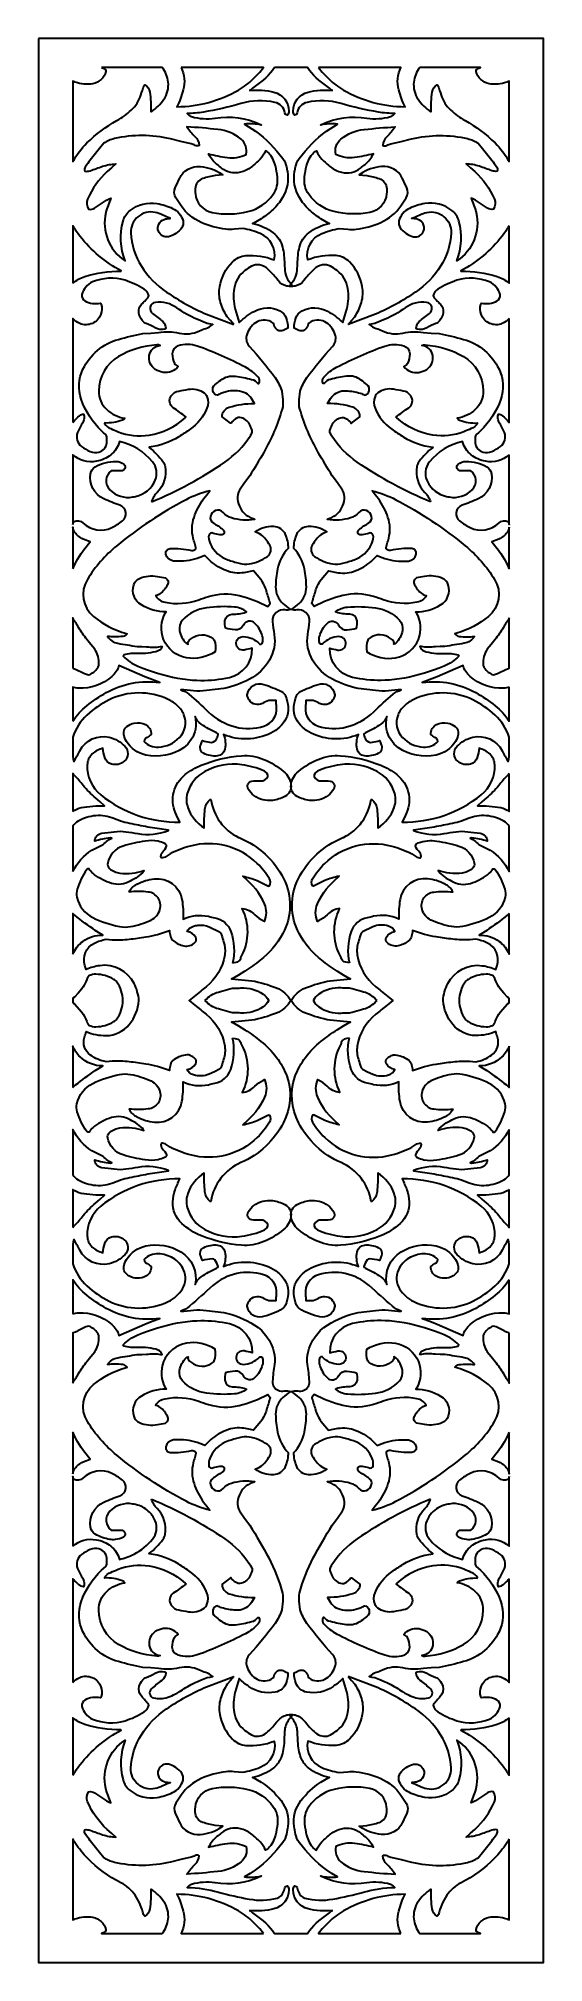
# Model space of a CAD drawing. Header units: centimetres. Extents: x -6.2 to -1.5, y -9 to 9.
import ezdxf

# ---------------------------------------------------------------- set-up
doc = ezdxf.new("R2010")
doc.units = ezdxf.units.CM
doc.header["$MEASUREMENT"] = 0
doc.layers.add('layer 1', color=7, linetype='Continuous')

msp = doc.modelspace()

# ---------------------------------------------------------------- linework, layer by layer
at = {"layer": 'layer 1', "color": 250, "lineweight": 30}
for points, knots in [([(-6.2284, 9.00077), (-6.2284, 9.00077), (-1.49953, 9.00077), (-1.49953, 9.00077), (-1.49953, 9.00077), (-1.49953, 9.00077), (-1.49953, -9.00021), (-1.49953, -9.00021), (-1.49953, -9.00021), (-1.49953, -9.00021), (-6.2284, -9.00021), (-6.2284, -9.00021), (-6.2284, -9.00021), (-6.2284, -9.00021), (-6.2284, 9.00077), (-6.2284, 9.00077)], [0, 0, 0, 0, 0.2, 0.2, 0.2, 0.2, 0.4, 0.4, 0.4, 0.4, 0.6, 0.6, 0.6, 0.6, 1, 1, 1, 1]), ([(-5.6368, 8.72796), (-5.6368, 8.72796), (-5.0695, 8.72796), (-5.0695, 8.72796), (-5.0695, 8.72796), (-5.03938, 8.68896), (-5.02011, 8.64244), (-5.01402, 8.59315), (-5.01402, 8.59315), (-5.00698, 8.53624), (-5.02112, 8.47876), (-5.05375, 8.4316), (-5.05375, 8.4316), (-5.08564, 8.38552), (-5.12661, 8.34647), (-5.17416, 8.3168), (-5.17416, 8.3168), (-5.17416, 8.3168), (-5.17511, 8.3168), (-5.17511, 8.3168), (-5.17511, 8.3168), (-5.17511, 8.3168), (-5.17606, 8.3168), (-5.17606, 8.3168), (-5.17606, 8.3168), (-5.17491, 8.37781), (-5.17795, 8.43883), (-5.18513, 8.49942), (-5.18513, 8.49942), (-5.18857, 8.52837), (-5.20653, 8.55361), (-5.23277, 8.56635), (-5.23277, 8.56635), (-5.23566, 8.56482), (-5.23791, 8.5623), (-5.2391, 8.55926), (-5.2391, 8.55926), (-5.25044, 8.53032), (-5.26083, 8.50103), (-5.27025, 8.47142), (-5.27025, 8.47142), (-5.28732, 8.41775), (-5.3179, 8.36939), (-5.35907, 8.33095), (-5.35907, 8.33095), (-5.39973, 8.29301), (-5.44486, 8.26018), (-5.49348, 8.2332), (-5.49348, 8.2332), (-5.59612, 8.17624), (-5.69052, 8.10552), (-5.77402, 8.02303), (-5.77402, 8.02303), (-5.82623, 7.97144), (-5.87063, 7.91281), (-5.90601, 7.84903), (-5.90601, 7.84903), (-5.90601, 7.84903), (-5.90601, 8.6025), (-5.90601, 8.6025), (-5.90601, 8.6025), (-5.89896, 8.59848), (-5.89158, 8.59499), (-5.88393, 8.59208), (-5.88393, 8.59208), (-5.83124, 8.57208), (-5.77402, 8.5671), (-5.71866, 8.57767), (-5.71866, 8.57767), (-5.65988, 8.58892), (-5.61262, 8.63279), (-5.59712, 8.6906), (-5.59712, 8.6906), (-5.5947, 8.69963), (-5.59839, 8.70921), (-5.60626, 8.71426), (-5.60626, 8.71426), (-5.61577, 8.72036), (-5.62609, 8.72495), (-5.6368, 8.72796)], [0, 0, 0, 0, 0.04761905, 0.04761905, 0.04761905, 0.04761905, 0.0952381, 0.0952381, 0.0952381, 0.0952381, 0.14285714, 0.14285714, 0.14285714, 0.14285714, 0.19047619, 0.19047619, 0.19047619, 0.19047619, 0.23809524, 0.23809524, 0.23809524, 0.23809524, 0.28571429, 0.28571429, 0.28571429, 0.28571429, 0.33333333, 0.33333333, 0.33333333, 0.33333333, 0.38095238, 0.38095238, 0.38095238, 0.38095238, 0.42857143, 0.42857143, 0.42857143, 0.42857143, 0.47619048, 0.47619048, 0.47619048, 0.47619048, 0.52380952, 0.52380952, 0.52380952, 0.52380952, 0.57142857, 0.57142857, 0.57142857, 0.57142857, 0.61904762, 0.61904762, 0.61904762, 0.61904762, 0.66666667, 0.66666667, 0.66666667, 0.66666667, 0.71428571, 0.71428571, 0.71428571, 0.71428571, 0.76190476, 0.76190476, 0.76190476, 0.76190476, 0.80952381, 0.80952381, 0.80952381, 0.80952381, 0.85714286, 0.85714286, 0.85714286, 0.85714286, 0.9047619, 0.9047619, 0.9047619, 0.9047619, 1, 1, 1, 1]), ([(-4.01811, 8.72796), (-4.01811, 8.72796), (-3.70987, 8.72796), (-3.70987, 8.72796), (-3.70987, 8.72796), (-3.66076, 8.65931), (-3.59902, 8.60056), (-3.52784, 8.55487), (-3.52784, 8.55487), (-3.51114, 8.54416), (-3.49578, 8.53151), (-3.48206, 8.51719), (-3.48206, 8.51719), (-3.48206, 8.51719), (-3.48017, 8.51719), (-3.48017, 8.51719), (-3.48017, 8.51719), (-3.48017, 8.51719), (-3.47828, 8.51719), (-3.47828, 8.51719), (-3.47828, 8.51719), (-3.47828, 8.51719), (-3.47828, 8.51625), (-3.47828, 8.51625), (-3.47828, 8.51625), (-3.47828, 8.51625), (-3.47828, 8.5153), (-3.47828, 8.5153), (-3.47828, 8.5153), (-3.55412, 8.52297), (-3.6307, 8.51727), (-3.70457, 8.49845), (-3.70457, 8.49845), (-3.78648, 8.47754), (-3.84385, 8.40398), (-3.84402, 8.31944), (-3.84402, 8.31944), (-3.84405, 8.30645), (-3.839, 8.29397), (-3.82993, 8.28466), (-3.82993, 8.28466), (-3.82993, 8.28466), (-3.82143, 8.2875), (-3.82143, 8.2875), (-3.82143, 8.2875), (-3.82143, 8.2875), (-3.81291, 8.29033), (-3.81291, 8.29033), (-3.81291, 8.29033), (-3.81039, 8.29471), (-3.80864, 8.2995), (-3.80776, 8.30449), (-3.80776, 8.30449), (-3.79921, 8.35316), (-3.76221, 8.39197), (-3.71401, 8.40287), (-3.71401, 8.40287), (-3.60873, 8.42668), (-3.49904, 8.42296), (-3.3956, 8.39211), (-3.3956, 8.39211), (-3.28026, 8.35768), (-3.16277, 8.33095), (-3.04388, 8.31207), (-3.04388, 8.31207), (-2.99367, 8.30409), (-2.94301, 8.29936), (-2.89218, 8.29789), (-2.89218, 8.29789), (-2.90236, 8.2843), (-2.9167, 8.2744), (-2.93301, 8.2697), (-2.93301, 8.2697), (-3.00448, 8.24909), (-3.07965, 8.24452), (-3.1531, 8.2563), (-3.1531, 8.2563), (-3.29742, 8.27943), (-3.44528, 8.25867), (-3.57762, 8.19664), (-3.57762, 8.19664), (-3.57925, 8.19588), (-3.58081, 8.19497), (-3.58226, 8.19391), (-3.58226, 8.19391), (-3.58226, 8.19391), (-3.58416, 8.19297), (-3.58416, 8.19297), (-3.58416, 8.19297), (-3.58416, 8.19297), (-3.58604, 8.19202), (-3.58604, 8.19202), (-3.58604, 8.19202), (-3.58604, 8.19202), (-3.58604, 8.19108), (-3.58604, 8.19108), (-3.58604, 8.19108), (-3.58604, 8.19108), (-3.58604, 8.19013), (-3.58604, 8.19013), (-3.58604, 8.19013), (-3.53476, 8.20282), (-3.48156, 8.20602), (-3.42912, 8.19959), (-3.42912, 8.19959), (-3.42912, 8.19959), (-3.5331, 8.13341), (-3.5331, 8.13341), (-3.5331, 8.13341), (-3.62962, 8.0605), (-3.71513, 7.9741), (-3.78704, 7.87682), (-3.78704, 7.87682), (-3.80418, 7.85363), (-3.81599, 7.82696), (-3.82166, 7.7987), (-3.82166, 7.7987), (-3.82448, 7.78462), (-3.82718, 7.77053), (-3.82975, 7.75641), (-3.82975, 7.75641), (-3.84513, 7.6721), (-3.82932, 7.58514), (-3.78521, 7.51167), (-3.78521, 7.51167), (-3.76092, 7.4712), (-3.73114, 7.4343), (-3.69673, 7.402), (-3.69673, 7.402), (-3.66241, 7.36981), (-3.62538, 7.34063), (-3.58604, 7.3148), (-3.58604, 7.3148), (-3.58604, 7.3148), (-3.54728, 7.29306), (-3.54728, 7.29306), (-3.54728, 7.29306), (-3.54728, 7.29306), (-3.50853, 7.27132), (-3.50853, 7.27132), (-3.50853, 7.27132), (-3.50853, 7.27132), (-3.50663, 7.27132), (-3.50663, 7.27132), (-3.50663, 7.27132), (-3.50663, 7.27132), (-3.50474, 7.27132), (-3.50474, 7.27132), (-3.50474, 7.27132), (-3.50474, 7.27132), (-3.50474, 7.27037), (-3.50474, 7.27037), (-3.50474, 7.27037), (-3.50474, 7.27037), (-3.50474, 7.26943), (-3.50474, 7.26943), (-3.50474, 7.26943), (-3.57491, 7.25543), (-3.64094, 7.2257), (-3.69794, 7.18243), (-3.69794, 7.18243), (-3.7412, 7.14958), (-3.7717, 7.10274), (-3.78422, 7.04987), (-3.78422, 7.04987), (-3.79642, 6.99839), (-3.80263, 6.94568), (-3.80271, 6.89277), (-3.80271, 6.89277), (-3.80275, 6.86454), (-3.80539, 6.83635), (-3.81058, 6.80859), (-3.81058, 6.80859), (-3.81581, 6.78056), (-3.82706, 6.75399), (-3.84353, 6.73072), (-3.84353, 6.73072), (-3.84953, 6.72225), (-3.85565, 6.71386), (-3.86189, 6.70556), (-3.86189, 6.70556), (-3.86813, 6.69725), (-3.87387, 6.68858), (-3.87909, 6.67959), (-3.87909, 6.67959), (-3.86103, 6.67958), (-3.84302, 6.68136), (-3.82531, 6.68491), (-3.82531, 6.68491), (-3.79214, 6.69156), (-3.7626, 6.71019), (-3.74231, 6.73726), (-3.74231, 6.73726), (-3.71488, 6.77386), (-3.68456, 6.80819), (-3.65163, 6.83994), (-3.65163, 6.83994), (-3.6289, 6.86185), (-3.60013, 6.87645), (-3.56903, 6.88187), (-3.56903, 6.88187), (-3.54354, 6.88631), (-3.51728, 6.88213), (-3.49442, 6.87001), (-3.49442, 6.87001), (-3.47213, 6.85818), (-3.45091, 6.84443), (-3.43101, 6.82893), (-3.43101, 6.82893), (-3.37839, 6.78796), (-3.34309, 6.72863), (-3.33213, 6.66285), (-3.33213, 6.66285), (-3.32144, 6.59861), (-3.32421, 6.53283), (-3.34027, 6.46973), (-3.34027, 6.46973), (-3.34027, 6.46973), (-3.37807, 6.34496), (-3.37807, 6.34496), (-3.37807, 6.34496), (-3.37807, 6.34496), (-3.37902, 6.34496), (-3.37902, 6.34496), (-3.37902, 6.34496), (-3.37902, 6.34496), (-3.37997, 6.34496), (-3.37997, 6.34496), (-3.37997, 6.34496), (-3.42335, 6.38568), (-3.47161, 6.42086), (-3.52366, 6.44968), (-3.52366, 6.44968), (-3.5967, 6.49012), (-3.6851, 6.4912), (-3.75906, 6.45248), (-3.75906, 6.45248), (-3.78723, 6.43773), (-3.80879, 6.41293), (-3.81945, 6.38298), (-3.81945, 6.38298), (-3.82984, 6.35381), (-3.83467, 6.32297), (-3.83372, 6.29202), (-3.83372, 6.29202), (-3.83372, 6.29202), (-3.79212, 6.26744), (-3.79212, 6.26744), (-3.79212, 6.26744), (-3.77427, 6.26142), (-3.75471, 6.26326), (-3.73829, 6.27248), (-3.73829, 6.27248), (-3.72187, 6.28171), (-3.71015, 6.29736), (-3.706, 6.31573), (-3.706, 6.31573), (-3.70258, 6.33086), (-3.69254, 6.34367), (-3.67867, 6.35063), (-3.67867, 6.35063), (-3.63163, 6.37425), (-3.57545, 6.37063), (-3.53178, 6.34124), (-3.53178, 6.34124), (-3.48964, 6.31287), (-3.45973, 6.26962), (-3.44803, 6.22018), (-3.44803, 6.22018), (-3.43961, 6.18465), (-3.44939, 6.14721), (-3.47409, 6.12031), (-3.47409, 6.12031), (-3.55953, 6.02725), (-3.63975, 5.92954), (-3.71436, 5.8276), (-3.71436, 5.8276), (-3.74217, 5.78961), (-3.76334, 5.74721), (-3.77699, 5.70217), (-3.77699, 5.70217), (-3.77699, 5.70217), (-3.78645, 5.62088), (-3.78645, 5.62088), (-3.78645, 5.62088), (-3.79127, 5.59194), (-3.78951, 5.56229), (-3.78127, 5.53412), (-3.78127, 5.53412), (-3.73984, 5.39244), (-3.68205, 5.25611), (-3.60905, 5.12781), (-3.60905, 5.12781), (-3.56716, 5.05421), (-3.52356, 4.9816), (-3.47828, 4.91003), (-3.47828, 4.91003), (-3.47828, 4.91003), (-3.43007, 4.84292), (-3.43007, 4.84292), (-3.43007, 4.84292), (-3.43007, 4.84292), (-3.38186, 4.7758), (-3.38186, 4.7758), (-3.38186, 4.7758), (-3.36545, 4.75029), (-3.35872, 4.71974), (-3.36284, 4.68969), (-3.36284, 4.68969), (-3.36687, 4.66033), (-3.37624, 4.63194), (-3.39047, 4.60594), (-3.39047, 4.60594), (-3.4178, 4.55597), (-3.46469, 4.51957), (-3.51987, 4.50544), (-3.51987, 4.50544), (-3.51987, 4.50544), (-3.52082, 4.50356), (-3.52082, 4.50356), (-3.52082, 4.50356), (-3.52082, 4.50356), (-3.52177, 4.50166), (-3.52177, 4.50166), (-3.52177, 4.50166), (-3.45014, 4.48938), (-3.37667, 4.49377), (-3.30702, 4.51452), (-3.30702, 4.51452), (-3.27638, 4.52366), (-3.24912, 4.54163), (-3.22866, 4.56621), (-3.22866, 4.56621), (-3.21135, 4.58703), (-3.18245, 4.59413), (-3.15745, 4.58374), (-3.15745, 4.58374), (-3.1336, 4.57383), (-3.11586, 4.55319), (-3.10961, 4.52814), (-3.10961, 4.52814), (-3.10382, 4.50493), (-3.11417, 4.48068), (-3.13492, 4.46877), (-3.13492, 4.46877), (-3.16677, 4.45049), (-3.19727, 4.42998), (-3.22619, 4.40734), (-3.22619, 4.40734), (-3.23766, 4.39836), (-3.24243, 4.38327), (-3.23817, 4.36934), (-3.23817, 4.36934), (-3.23259, 4.36025), (-3.2225, 4.35496), (-3.21185, 4.35555), (-3.21185, 4.35555), (-3.20195, 4.3561), (-3.1921, 4.35722), (-3.18233, 4.35889), (-3.18233, 4.35889), (-3.16203, 4.36237), (-3.14212, 4.36776), (-3.12284, 4.375), (-3.12284, 4.375), (-3.11397, 4.37419), (-3.10578, 4.36987), (-3.1001, 4.36298), (-3.1001, 4.36298), (-3.09442, 4.35611), (-3.09173, 4.34722), (-3.09261, 4.33834), (-3.09261, 4.33834), (-3.09499, 4.31464), (-3.10123, 4.29148), (-3.11108, 4.2698), (-3.11108, 4.2698), (-3.14224, 4.20126), (-3.20026, 4.14853), (-3.27143, 4.124), (-3.27143, 4.124), (-3.3071, 4.11169), (-3.34317, 4.10055), (-3.37957, 4.09058), (-3.37957, 4.09058), (-3.40986, 4.08229), (-3.44162, 4.08064), (-3.47261, 4.08575), (-3.47261, 4.08575), (-3.53385, 4.09584), (-3.59207, 4.11954), (-3.64295, 4.15509), (-3.64295, 4.15509), (-3.67686, 4.17875), (-3.68638, 4.22482), (-3.66473, 4.26004), (-3.66473, 4.26004), (-3.65337, 4.27849), (-3.64116, 4.2964), (-3.62813, 4.31371), (-3.62813, 4.31371), (-3.60286, 4.3473), (-3.5676, 4.37206), (-3.52744, 4.38445), (-3.52744, 4.38445), (-3.52818, 4.38521), (-3.52898, 4.38589), (-3.52984, 4.38652), (-3.52984, 4.38652), (-3.57884, 4.42223), (-3.63843, 4.44029), (-3.69901, 4.43778), (-3.69901, 4.43778), (-3.74763, 4.43575), (-3.79075, 4.40603), (-3.80988, 4.36128), (-3.80988, 4.36128), (-3.82772, 4.31958), (-3.83711, 4.27478), (-3.8375, 4.22943), (-3.8375, 4.22943), (-3.7867, 4.17624), (-3.75206, 4.10966), (-3.73767, 4.03753), (-3.73767, 4.03753), (-3.72667, 3.98238), (-3.72077, 3.92632), (-3.72006, 3.87009), (-3.72006, 3.87009), (-3.71932, 3.81141), (-3.74377, 3.75519), (-3.78716, 3.71569), (-3.78716, 3.71569), (-3.80903, 3.69579), (-3.83216, 3.6773), (-3.8564, 3.66037), (-3.8564, 3.66037), (-3.8564, 3.66037), (-3.85829, 3.65943), (-3.85829, 3.65943), (-3.85829, 3.65943), (-3.85829, 3.65943), (-3.86017, 3.65848), (-3.86017, 3.65848), (-3.86017, 3.65848), (-3.84431, 3.65246), (-3.82709, 3.65098), (-3.81043, 3.65423), (-3.81043, 3.65423), (-3.77955, 3.66027), (-3.74763, 3.65146), (-3.72425, 3.6304), (-3.72425, 3.6304), (-3.70086, 3.60936), (-3.68875, 3.57833), (-3.69151, 3.54699), (-3.69151, 3.54699), (-3.69515, 3.50628), (-3.70028, 3.46571), (-3.7069, 3.42538), (-3.7069, 3.42538), (-3.72056, 3.34207), (-3.70457, 3.25666), (-3.66166, 3.18397), (-3.66166, 3.18397), (-3.61734, 3.10881), (-3.55293, 3.04753), (-3.47564, 3.00704), (-3.47564, 3.00704), (-3.3995, 2.96715), (-3.31837, 2.93762), (-3.23439, 2.91928), (-3.23439, 2.91928), (-3.23439, 2.91928), (-3.0718, 2.90038), (-3.0718, 2.90038), (-3.0718, 2.90038), (-3.03201, 2.89409), (-2.99154, 2.89346), (-2.95157, 2.89851), (-2.95157, 2.89851), (-2.91178, 2.90354), (-2.87178, 2.90668), (-2.83169, 2.90794), (-2.83169, 2.90794), (-2.83169, 2.90794), (-2.83169, 2.907), (-2.83169, 2.907), (-2.83169, 2.907), (-2.83169, 2.907), (-2.83169, 2.90605), (-2.83169, 2.90605), (-2.83169, 2.90605), (-2.85976, 2.89813), (-2.8858, 2.8843), (-2.90807, 2.86548), (-2.90807, 2.86548), (-2.97022, 2.81299), (-3.03069, 2.75854), (-3.08939, 2.70223), (-3.08939, 2.70223), (-3.16069, 2.63384), (-3.24841, 2.58488), (-3.34405, 2.56008), (-3.34405, 2.56008), (-3.43167, 2.53737), (-3.52398, 2.53987), (-3.61024, 2.56729), (-3.61024, 2.56729), (-3.68622, 2.5914), (-3.73551, 2.66486), (-3.72919, 2.74432), (-3.72919, 2.74432), (-3.72749, 2.76546), (-3.72579, 2.7866), (-3.72406, 2.80774), (-3.72406, 2.80774), (-3.72406, 2.80774), (-3.69003, 2.8068), (-3.69003, 2.8068), (-3.69003, 2.8068), (-3.69003, 2.8068), (-3.65599, 2.80585), (-3.65599, 2.80585), (-3.65599, 2.80585), (-3.63519, 2.79886), (-3.61503, 2.79009), (-3.59573, 2.77965), (-3.59573, 2.77965), (-3.5536, 2.75687), (-3.50111, 2.76981), (-3.47449, 2.80963), (-3.47449, 2.80963), (-3.46867, 2.81833), (-3.46356, 2.82752), (-3.45925, 2.83706), (-3.45925, 2.83706), (-3.45481, 2.84682), (-3.45355, 2.85772), (-3.4556, 2.86823), (-3.4556, 2.86823), (-3.46216, 2.90183), (-3.48291, 2.93097), (-3.51252, 2.94816), (-3.51252, 2.94816), (-3.54213, 2.96535), (-3.57754, 2.96898), (-3.60997, 2.95802), (-3.60997, 2.95802), (-3.66646, 2.93898), (-3.7216, 2.91625), (-3.77509, 2.88997), (-3.77509, 2.88997), (-3.79146, 2.88194), (-3.80425, 2.86814), (-3.81102, 2.85122), (-3.81102, 2.85122), (-3.82475, 2.81693), (-3.83364, 2.78091), (-3.83743, 2.74416), (-3.83743, 2.74416), (-3.84127, 2.70678), (-3.83388, 2.66911), (-3.81619, 2.63595), (-3.81619, 2.63595), (-3.78472, 2.57697), (-3.73525, 2.5296), (-3.67495, 2.50072), (-3.67495, 2.50072), (-3.53584, 2.4341), (-3.37513, 2.42954), (-3.2325, 2.48824), (-3.2325, 2.48824), (-3.25019, 2.44499), (-3.25452, 2.39746), (-3.24492, 2.35173), (-3.24492, 2.35173), (-3.23786, 2.31815), (-3.21021, 2.29284), (-3.17614, 2.2888), (-3.17614, 2.2888), (-3.13113, 2.28347), (-3.08558, 2.29195), (-3.0455, 2.31313), (-3.0455, 2.31313), (-3.01727, 2.32806), (-3.00503, 2.36199), (-3.01731, 2.39148), (-3.01731, 2.39148), (-3.02286, 2.40483), (-3.02842, 2.41818), (-3.03398, 2.43152), (-3.03398, 2.43152), (-3.05663, 2.42618), (-3.07933, 2.42111), (-3.10208, 2.41631), (-3.10208, 2.41631), (-3.12741, 2.41096), (-3.15321, 2.42318), (-3.16515, 2.44614), (-3.16515, 2.44614), (-3.17211, 2.45953), (-3.17758, 2.47365), (-3.18145, 2.48824), (-3.18145, 2.48824), (-3.1797, 2.4961), (-3.17424, 2.50263), (-3.16683, 2.50574), (-3.16683, 2.50574), (-3.1162, 2.52698), (-3.0681, 2.5537), (-3.02332, 2.58546), (-3.02332, 2.58546), (-2.99781, 2.60354), (-2.97846, 2.62898), (-2.96781, 2.65838), (-2.96781, 2.65838), (-2.96781, 2.65838), (-2.96687, 2.65838), (-2.96687, 2.65838), (-2.96687, 2.65838), (-2.96687, 2.65838), (-2.96592, 2.65838), (-2.96592, 2.65838), (-2.96592, 2.65838), (-2.97409, 2.61934), (-2.97491, 2.57913), (-2.96836, 2.53978), (-2.96836, 2.53978), (-2.9565, 2.46852), (-2.91596, 2.40528), (-2.85615, 2.36478), (-2.85615, 2.36478), (-2.75328, 2.29514), (-2.62655, 2.27047), (-2.50511, 2.29651), (-2.50511, 2.29651), (-2.4297, 2.31268), (-2.36408, 2.35862), (-2.32311, 2.42395), (-2.32311, 2.42395), (-2.31047, 2.44413), (-2.30202, 2.46665), (-2.29826, 2.49017), (-2.29826, 2.49017), (-2.29386, 2.51767), (-2.30442, 2.54541), (-2.326, 2.56302), (-2.326, 2.56302), (-2.34645, 2.57971), (-2.37076, 2.59099), (-2.39672, 2.59582), (-2.39672, 2.59582), (-2.43217, 2.60242), (-2.46878, 2.59736), (-2.50111, 2.58141), (-2.50111, 2.58141), (-2.53553, 2.56442), (-2.55631, 2.52842), (-2.55377, 2.49013), (-2.55377, 2.49013), (-2.54275, 2.479), (-2.5301, 2.4696), (-2.51626, 2.46226), (-2.51626, 2.46226), (-2.50169, 2.45455), (-2.49173, 2.44028), (-2.48949, 2.42395), (-2.48949, 2.42395), (-2.52361, 2.38728), (-2.57229, 2.36762), (-2.62231, 2.37028), (-2.62231, 2.37028), (-2.69683, 2.37425), (-2.76714, 2.40621), (-2.81915, 2.45969), (-2.81915, 2.45969), (-2.87374, 2.51579), (-2.89045, 2.59872), (-2.86194, 2.67162), (-2.86194, 2.67162), (-2.84895, 2.70479), (-2.8285, 2.73455), (-2.80219, 2.75857), (-2.80219, 2.75857), (-2.77608, 2.78242), (-2.7465, 2.80218), (-2.71447, 2.81719), (-2.71447, 2.81719), (-2.53893, 2.89951), (-2.33539, 2.8978), (-2.1612, 2.81266), (-2.1612, 2.81266), (-2.08554, 2.77568), (-2.01561, 2.72797), (-1.95356, 2.67103), (-1.95356, 2.67103), (-1.89213, 2.61467), (-1.84674, 2.54306), (-1.82193, 2.46354), (-1.82193, 2.46354), (-1.82193, 2.46354), (-1.82193, 2.27894), (-1.82193, 2.27894), (-1.82193, 2.27894), (-1.82438, 2.26425), (-1.82695, 2.24956), (-1.82967, 2.23491), (-1.82967, 2.23491), (-1.82967, 2.23491), (-1.83061, 2.23491), (-1.83061, 2.23491), (-1.83061, 2.23491), (-1.83061, 2.23491), (-1.83155, 2.23491), (-1.83155, 2.23491), (-1.83155, 2.23491), (-1.8512, 2.26843), (-1.87001, 2.30245), (-1.88793, 2.33692), (-1.88793, 2.33692), (-1.94, 2.43694), (-2.05328, 2.48875), (-2.16294, 2.46249), (-2.16294, 2.46249), (-2.21879, 2.44914), (-2.26955, 2.41994), (-2.30915, 2.37837), (-2.30915, 2.37837), (-2.32737, 2.3592), (-2.33703, 2.33343), (-2.33586, 2.30701), (-2.33586, 2.30701), (-2.33469, 2.28057), (-2.32291, 2.25584), (-2.30306, 2.23836), (-2.30306, 2.23836), (-2.27032, 2.20949), (-2.225, 2.19959), (-2.18321, 2.21222), (-2.18321, 2.21222), (-2.15351, 2.2212), (-2.12999, 2.24393), (-2.12005, 2.27332), (-2.12005, 2.27332), (-2.1106, 2.30121), (-2.10514, 2.33028), (-2.1038, 2.35968), (-2.1038, 2.35968), (-2.06626, 2.35115), (-2.0316, 2.33286), (-2.00335, 2.3067), (-2.00335, 2.3067), (-1.97448, 2.27997), (-1.95742, 2.24281), (-1.95595, 2.20349), (-1.95595, 2.20349), (-1.95193, 2.09607), (-1.99876, 1.99294), (-2.08224, 1.9252), (-2.08224, 1.9252), (-2.29165, 1.7553), (-2.55451, 1.6648), (-2.82413, 1.66963), (-2.82413, 1.66963), (-2.80951, 1.69799), (-2.79575, 1.72679), (-2.78289, 1.756), (-2.78289, 1.756), (-2.72766, 1.88168), (-2.76444, 2.02868), (-2.87254, 2.11331), (-2.87254, 2.11331), (-2.91844, 2.14928), (-2.96911, 2.1787), (-3.02311, 2.20071), (-3.02311, 2.20071), (-3.14366, 2.24984), (-3.27101, 2.28008), (-3.40076, 2.29036), (-3.40076, 2.29036), (-3.47251, 2.29604), (-3.54452, 2.28416), (-3.61062, 2.2557), (-3.61062, 2.2557), (-3.67676, 2.22722), (-3.7386, 2.18969), (-3.79439, 2.14416), (-3.79439, 2.14416), (-3.83314, 2.11252), (-3.8581, 2.06709), (-3.86396, 2.01739), (-3.86396, 2.01739), (-3.86915, 1.9733), (-3.84677, 1.9306), (-3.80753, 1.90985), (-3.80753, 1.90985), (-3.77148, 1.89078), (-3.73241, 1.87809), (-3.69202, 1.87235), (-3.69202, 1.87235), (-3.62943, 1.86345), (-3.56596, 1.88033), (-3.51608, 1.91919), (-3.51608, 1.91919), (-3.49491, 1.93567), (-3.47698, 1.95594), (-3.46318, 1.97897), (-3.46318, 1.97897), (-3.45501, 1.99268), (-3.4541, 2.00956), (-3.46078, 2.02406), (-3.46078, 2.02406), (-3.46746, 2.03857), (-3.48074, 2.04883), (-3.49648, 2.05153), (-3.49648, 2.05153), (-3.52325, 2.05613), (-3.55048, 2.05744), (-3.57757, 2.05541), (-3.57757, 2.05541), (-3.60698, 2.0532), (-3.63489, 2.06881), (-3.64843, 2.09501), (-3.64843, 2.09501), (-3.64835, 2.11744), (-3.63499, 2.13772), (-3.61442, 2.14669), (-3.61442, 2.14669), (-3.54704, 2.17606), (-3.47588, 2.1959), (-3.40302, 2.20566), (-3.40302, 2.20566), (-3.28444, 2.22154), (-3.16378, 2.19968), (-3.05829, 2.14324), (-3.05829, 2.14324), (-2.97727, 2.09991), (-2.9176, 2.02512), (-2.89327, 1.93653), (-2.89327, 1.93653), (-2.88136, 1.8931), (-2.8832, 1.84701), (-2.89854, 1.80467), (-2.89854, 1.80467), (-2.92694, 1.72627), (-2.9806, 1.65948), (-3.051, 1.61481), (-3.051, 1.61481), (-3.05067, 1.67304), (-3.05288, 1.73125), (-3.05762, 1.78929), (-3.05762, 1.78929), (-3.06051, 1.82474), (-3.07796, 1.85738), (-3.10583, 1.87949), (-3.10583, 1.87949), (-3.10583, 1.87949), (-3.10961, 1.87949), (-3.10961, 1.87949), (-3.10961, 1.87949), (-3.10961, 1.87949), (-3.11339, 1.87949), (-3.11339, 1.87949), (-3.11339, 1.87949), (-3.12532, 1.8042), (-3.15485, 1.73275), (-3.19954, 1.671), (-3.19954, 1.671), (-3.2443, 1.60912), (-3.30395, 1.5595), (-3.37294, 1.52672), (-3.37294, 1.52672), (-3.37647, 1.52505), (-3.38004, 1.52345), (-3.38365, 1.52195), (-3.38365, 1.52195), (-3.56111, 1.44789), (-3.70649, 1.3134), (-3.79401, 1.14217), (-3.79401, 1.14217), (-3.87691, 0.97977), (-3.87462, 0.78714), (-3.78771, 0.62684), (-3.78771, 0.62684), (-3.73517, 0.52991), (-3.66311, 0.44495), (-3.57604, 0.3773), (-3.57604, 0.3773), (-3.52962, 0.34124), (-3.48187, 0.30692), (-3.43291, 0.27441), (-3.43291, 0.27441), (-3.43291, 0.27441), (-3.3724, 0.23849), (-3.3724, 0.23849), (-3.3724, 0.23849), (-3.3724, 0.23849), (-3.3119, 0.20257), (-3.3119, 0.20257), (-3.3119, 0.20257), (-3.3119, 0.20257), (-3.31001, 0.20257), (-3.31001, 0.20257), (-3.31001, 0.20257), (-3.31001, 0.20257), (-3.30812, 0.20257), (-3.30812, 0.20257), (-3.30812, 0.20257), (-3.30812, 0.20257), (-3.49719, 0.18556), (-3.49719, 0.18556), (-3.49719, 0.18556), (-3.57664, 0.17074), (-3.65436, 0.1479), (-3.72921, 0.11738), (-3.72921, 0.11738), (-3.78546, 0.09445), (-3.83226, 0.0532), (-3.86207, 0.00028), (-3.86207, 0.00028), (-3.83226, -0.05265), (-3.78546, -0.09391), (-3.72921, -0.11684), (-3.72921, -0.11684), (-3.65436, -0.14734), (-3.57663, -0.17018), (-3.49719, -0.185), (-3.49719, -0.185), (-3.49719, -0.185), (-3.40266, -0.19351), (-3.40266, -0.19351), (-3.40266, -0.19351), (-3.40266, -0.19351), (-3.30812, -0.20201), (-3.30812, -0.20201), (-3.30812, -0.20201), (-3.30812, -0.20201), (-3.31001, -0.20201), (-3.31001, -0.20201), (-3.31001, -0.20201), (-3.31001, -0.20201), (-3.3119, -0.20201), (-3.3119, -0.20201), (-3.3119, -0.20201), (-3.3119, -0.20201), (-3.3724, -0.23793), (-3.3724, -0.23793), (-3.3724, -0.23793), (-3.3724, -0.23793), (-3.43291, -0.27385), (-3.43291, -0.27385), (-3.43291, -0.27385), (-3.48394, -0.30773), (-3.53356, -0.34367), (-3.58168, -0.38159), (-3.58168, -0.38159), (-3.69205, -0.46855), (-3.7771, -0.58341), (-3.82805, -0.71436), (-3.82805, -0.71436), (-3.82823, -0.71483), (-3.8284, -0.7153), (-3.82854, -0.71578), (-3.82854, -0.71578), (-3.87375, -0.85675), (-3.86136, -1.00979), (-3.79401, -1.14162), (-3.79401, -1.14162), (-3.70833, -1.30918), (-3.56716, -1.44166), (-3.39447, -1.51645), (-3.39447, -1.51645), (-3.24498, -1.58118), (-3.13892, -1.71803), (-3.11339, -1.87893), (-3.11339, -1.87893), (-3.11339, -1.87893), (-3.10961, -1.87893), (-3.10961, -1.87893), (-3.10961, -1.87893), (-3.10961, -1.87893), (-3.10582, -1.87893), (-3.10582, -1.87893), (-3.10582, -1.87893), (-3.07801, -1.85686), (-3.06058, -1.8243), (-3.05767, -1.78891), (-3.05767, -1.78891), (-3.05289, -1.73082), (-3.05067, -1.67255), (-3.051, -1.61426), (-3.051, -1.61426), (-2.98059, -1.65892), (-2.92696, -1.72572), (-2.89854, -1.80411), (-2.89854, -1.80411), (-2.88319, -1.84646), (-2.88136, -1.89254), (-2.89327, -1.93598), (-2.89327, -1.93598), (-2.91758, -2.02458), (-2.97728, -2.09934), (-3.05829, -2.14268), (-3.05829, -2.14268), (-3.16378, -2.19913), (-3.28442, -2.22097), (-3.40302, -2.2051), (-3.40302, -2.2051), (-3.47588, -2.19536), (-3.54704, -2.1755), (-3.61442, -2.14613), (-3.61442, -2.14613), (-3.635, -2.13717), (-3.64833, -2.11689), (-3.64843, -2.09445), (-3.64843, -2.09445), (-3.6349, -2.06825), (-3.60698, -2.05266), (-3.57757, -2.05486), (-3.57757, -2.05486), (-3.55048, -2.05689), (-3.52325, -2.05559), (-3.49648, -2.05097), (-3.49648, -2.05097), (-3.48074, -2.04824), (-3.46737, -2.03792), (-3.46072, -2.02339), (-3.46072, -2.02339), (-3.45409, -2.00887), (-3.45497, -1.99211), (-3.46319, -1.97842), (-3.46319, -1.97842), (-3.47698, -1.9554), (-3.49491, -1.93513), (-3.51608, -1.91863), (-3.51608, -1.91863), (-3.56597, -1.87979), (-3.62943, -1.86288), (-3.69202, -1.87179), (-3.69202, -1.87179), (-3.73241, -1.87754), (-3.77148, -1.89023), (-3.80752, -1.90931), (-3.80752, -1.90931), (-3.84675, -1.93007), (-3.86918, -1.97276), (-3.86396, -2.01683), (-3.86396, -2.01683), (-3.85808, -2.06653), (-3.83316, -2.11197), (-3.79439, -2.14362), (-3.79439, -2.14362), (-3.7386, -2.18914), (-3.67676, -2.22668), (-3.61062, -2.25516), (-3.61062, -2.25516), (-3.54372, -2.28394), (-3.4708, -2.29582), (-3.39822, -2.28971), (-3.39822, -2.28971), (-3.2707, -2.27899), (-3.14553, -2.24933), (-3.02676, -2.20169), (-3.02676, -2.20169), (-2.9585, -2.17432), (-2.89575, -2.13489), (-2.84145, -2.08529), (-2.84145, -2.08529), (-2.78495, -2.03364), (-2.75418, -1.95971), (-2.75742, -1.88323), (-2.75742, -1.88323), (-2.759, -1.84544), (-2.76632, -1.80811), (-2.7791, -1.77252), (-2.7791, -1.77252), (-2.79182, -1.73709), (-2.80686, -1.70254), (-2.82413, -1.66909), (-2.82413, -1.66909), (-2.55451, -1.6642), (-2.29168, -1.75479), (-2.08224, -1.92465), (-2.08224, -1.92465), (-1.99874, -1.99236), (-1.95196, -2.09551), (-1.95595, -2.20294), (-1.95595, -2.20294), (-1.95741, -2.24226), (-1.97448, -2.27941), (-2.00335, -2.30615), (-2.00335, -2.30615), (-2.0316, -2.33231), (-2.06626, -2.35059), (-2.1038, -2.35912), (-2.1038, -2.35912), (-2.10514, -2.32972), (-2.1106, -2.30065), (-2.12005, -2.27276), (-2.12005, -2.27276), (-2.13001, -2.24339), (-2.15351, -2.22063), (-2.18321, -2.21166), (-2.18321, -2.21166), (-2.225, -2.19904), (-2.27032, -2.20891), (-2.30306, -2.2378), (-2.30306, -2.2378), (-2.32289, -2.25532), (-2.33474, -2.28015), (-2.33587, -2.30658), (-2.33587, -2.30658), (-2.337, -2.33301), (-2.32741, -2.35867), (-2.30915, -2.37781), (-2.30915, -2.37781), (-2.26955, -2.41938), (-2.21879, -2.44859), (-2.16294, -2.46194), (-2.16294, -2.46194), (-2.05326, -2.48811), (-1.93992, -2.43644), (-1.88793, -2.33637), (-1.88793, -2.33637), (-1.87001, -2.30189), (-1.8512, -2.26788), (-1.83155, -2.23435), (-1.83155, -2.23435), (-1.83155, -2.23435), (-1.83061, -2.23435), (-1.83061, -2.23435), (-1.83061, -2.23435), (-1.83061, -2.23435), (-1.82967, -2.23435), (-1.82967, -2.23435), (-1.82967, -2.23435), (-1.82695, -2.249), (-1.82438, -2.26368), (-1.82193, -2.27837), (-1.82193, -2.27837), (-1.82193, -2.27837), (-1.82193, -2.46298), (-1.82193, -2.46298), (-1.82193, -2.46298), (-1.84674, -2.54249), (-1.89215, -2.61411), (-1.95356, -2.67048), (-1.95356, -2.67048), (-2.01561, -2.72741), (-2.08555, -2.77512), (-2.1612, -2.8121), (-2.1612, -2.8121), (-2.33536, -2.89729), (-2.53891, -2.89891), (-2.71447, -2.81664), (-2.71447, -2.81664), (-2.76933, -2.79093), (-2.81542, -2.7496), (-2.84696, -2.69787), (-2.84696, -2.69787), (-2.87969, -2.64423), (-2.88415, -2.57793), (-2.85898, -2.52036), (-2.85898, -2.52036), (-2.83865, -2.47388), (-2.80384, -2.4352), (-2.75977, -2.4101), (-2.75977, -2.4101), (-2.71772, -2.38615), (-2.67064, -2.37232), (-2.62231, -2.36974), (-2.62231, -2.36974), (-2.57229, -2.36706), (-2.52362, -2.38674), (-2.48949, -2.42341), (-2.48949, -2.42341), (-2.49172, -2.43974), (-2.50169, -2.45399), (-2.51626, -2.46172), (-2.51626, -2.46172), (-2.5301, -2.46906), (-2.54275, -2.47845), (-2.55377, -2.48959), (-2.55377, -2.48959), (-2.55618, -2.52628), (-2.53711, -2.56102), (-2.50481, -2.57863), (-2.50481, -2.57863), (-2.45555, -2.6055), (-2.39595, -2.60495), (-2.34722, -2.57713), (-2.34722, -2.57713), (-2.33174, -2.56829), (-2.31862, -2.55585), (-2.30898, -2.54085), (-2.30898, -2.54085), (-2.29923, -2.52567), (-2.2954, -2.50743), (-2.29826, -2.48961), (-2.29826, -2.48961), (-2.30202, -2.4661), (-2.31047, -2.44359), (-2.32311, -2.42341), (-2.32311, -2.42341), (-2.36409, -2.35808), (-2.4297, -2.31211), (-2.50511, -2.29596), (-2.50511, -2.29596), (-2.61778, -2.27182), (-2.73534, -2.29181), (-2.83367, -2.35192), (-2.83367, -2.35192), (-2.93803, -2.41573), (-2.991, -2.53811), (-2.96592, -2.65784), (-2.96592, -2.65784), (-2.96592, -2.65784), (-2.96687, -2.65784), (-2.96687, -2.65784), (-2.96687, -2.65784), (-2.96687, -2.65784), (-2.96781, -2.65784), (-2.96781, -2.65784), (-2.96781, -2.65784), (-2.97846, -2.62843), (-2.99781, -2.60299), (-3.02332, -2.5849), (-3.02332, -2.5849), (-3.06808, -2.55315), (-3.1162, -2.52642), (-3.16682, -2.50518), (-3.16682, -2.50518), (-3.17424, -2.50207), (-3.1797, -2.49555), (-3.18144, -2.48768), (-3.18144, -2.48768), (-3.17555, -2.46546), (-3.16479, -2.44479), (-3.14997, -2.42721), (-3.14997, -2.42721), (-3.14488, -2.42115), (-3.13726, -2.41779), (-3.12935, -2.41808), (-3.12935, -2.41808), (-3.09723, -2.41928), (-3.06528, -2.4236), (-3.03398, -2.43097), (-3.03398, -2.43097), (-3.02841, -2.41761), (-3.02286, -2.40426), (-3.01731, -2.39088), (-3.01731, -2.39088), (-3.00509, -2.36139), (-3.01727, -2.32748), (-3.0455, -2.31258), (-3.0455, -2.31258), (-3.08558, -2.2914), (-3.13113, -2.28292), (-3.17614, -2.28826), (-3.17614, -2.28826), (-3.21021, -2.29231), (-3.23788, -2.3176), (-3.24492, -2.35118), (-3.24492, -2.35118), (-3.25452, -2.39691), (-3.2502, -2.44443), (-3.2325, -2.48768), (-3.2325, -2.48768), (-3.37515, -2.42902), (-3.53586, -2.43351), (-3.67495, -2.50017), (-3.67495, -2.50017), (-3.73525, -2.52906), (-3.78472, -2.57641), (-3.81619, -2.63541), (-3.81619, -2.63541), (-3.83388, -2.66857), (-3.84128, -2.70623), (-3.83743, -2.74361), (-3.83743, -2.74361), (-3.83364, -2.78035), (-3.82475, -2.81639), (-3.81102, -2.85067), (-3.81102, -2.85067), (-3.80584, -2.86359), (-3.79676, -2.87458), (-3.78504, -2.88208), (-3.78504, -2.88208), (-3.72694, -2.91928), (-3.66263, -2.94569), (-3.59516, -2.96003), (-3.59516, -2.96003), (-3.56434, -2.96656), (-3.53221, -2.96044), (-3.50596, -2.94305), (-3.50596, -2.94305), (-3.47971, -2.92565), (-3.46159, -2.8986), (-3.4556, -2.86769), (-3.4556, -2.86769), (-3.45355, -2.85716), (-3.45481, -2.84627), (-3.45924, -2.83652), (-3.45924, -2.83652), (-3.46356, -2.82696), (-3.46866, -2.81779), (-3.47449, -2.80908), (-3.47449, -2.80908), (-3.50115, -2.76929), (-3.55363, -2.75628), (-3.59573, -2.7791), (-3.59573, -2.7791), (-3.61503, -2.78954), (-3.63519, -2.79831), (-3.65599, -2.8053), (-3.65599, -2.8053), (-3.65599, -2.8053), (-3.72406, -2.80719), (-3.72406, -2.80719), (-3.72406, -2.80719), (-3.72568, -2.78737), (-3.72738, -2.76757), (-3.72917, -2.74776), (-3.72917, -2.74776), (-3.73661, -2.66572), (-3.68545, -2.58962), (-3.60672, -2.56538), (-3.60672, -2.56538), (-3.44149, -2.51455), (-3.26159, -2.5533), (-3.13182, -2.6675), (-3.13182, -2.6675), (-3.0591, -2.73151), (-2.9866, -2.79573), (-2.9143, -2.8602), (-2.9143, -2.8602), (-2.89055, -2.88136), (-2.86231, -2.89685), (-2.83169, -2.90549), (-2.83169, -2.90549), (-2.83169, -2.90549), (-2.83169, -2.90644), (-2.83169, -2.90644), (-2.83169, -2.90644), (-2.83169, -2.90644), (-2.83169, -2.90738), (-2.83169, -2.90738), (-2.83169, -2.90738), (-2.87178, -2.90612), (-2.91178, -2.90298), (-2.95157, -2.89795), (-2.95157, -2.89795), (-2.99154, -2.89291), (-3.03201, -2.89354), (-3.0718, -2.89983), (-3.0718, -2.89983), (-3.0718, -2.89983), (-3.23439, -2.91873), (-3.23439, -2.91873), (-3.23439, -2.91873), (-3.33667, -2.94109), (-3.43428, -2.98091), (-3.52299, -3.0365), (-3.52299, -3.0365), (-3.61448, -3.09384), (-3.67968, -3.18483), (-3.70452, -3.2899), (-3.70452, -3.2899), (-3.71341, -3.32749), (-3.71491, -3.36644), (-3.70893, -3.4046), (-3.70893, -3.4046), (-3.70076, -3.45679), (-3.69501, -3.50935), (-3.6917, -3.56207), (-3.6917, -3.56207), (-3.68944, -3.59785), (-3.7097, -3.63129), (-3.74243, -3.6459), (-3.74243, -3.6459), (-3.76086, -3.65413), (-3.78139, -3.65652), (-3.80122, -3.65275), (-3.80122, -3.65275), (-3.82098, -3.649), (-3.84137, -3.65079), (-3.86017, -3.65794), (-3.86017, -3.65794), (-3.86017, -3.65794), (-3.85829, -3.65888), (-3.85829, -3.65888), (-3.85829, -3.65888), (-3.85829, -3.65888), (-3.8564, -3.65982), (-3.8564, -3.65982), (-3.8564, -3.65982), (-3.83216, -3.67676), (-3.80903, -3.69524), (-3.78716, -3.71513), (-3.78716, -3.71513), (-3.74375, -3.75463), (-3.71933, -3.81087), (-3.72006, -3.86955), (-3.72006, -3.86955), (-3.72077, -3.92577), (-3.72667, -3.98183), (-3.73767, -4.03699), (-3.73767, -4.03699), (-3.75205, -4.10911), (-3.7867, -4.17569), (-3.8375, -4.22888), (-3.8375, -4.22888), (-3.8371, -4.27423), (-3.82772, -4.31903), (-3.80988, -4.36073), (-3.80988, -4.36073), (-3.79072, -4.40547), (-3.74763, -4.43522), (-3.69901, -4.43723), (-3.69901, -4.43723), (-3.63843, -4.43973), (-3.57883, -4.42167), (-3.52983, -4.38596), (-3.52983, -4.38596), (-3.52898, -4.38534), (-3.52818, -4.38466), (-3.52744, -4.3839), (-3.52744, -4.3839), (-3.56761, -4.37152), (-3.60286, -4.34675), (-3.62813, -4.31316), (-3.62813, -4.31316), (-3.64116, -4.29585), (-3.65337, -4.27794), (-3.66473, -4.25949), (-3.66473, -4.25949), (-3.68643, -4.2243), (-3.67684, -4.17823), (-3.64295, -4.15454), (-3.64295, -4.15454), (-3.59207, -4.11899), (-3.53385, -4.0953), (-3.47261, -4.0852), (-3.47261, -4.0852), (-3.44162, -4.08009), (-3.40986, -4.08174), (-3.37957, -4.09004), (-3.37957, -4.09004), (-3.34563, -4.09933), (-3.31193, -4.10944), (-3.27848, -4.12037), (-3.27848, -4.12037), (-3.19307, -4.14827), (-3.12621, -4.21556), (-3.09879, -4.30112), (-3.09879, -4.30112), (-3.0944, -4.31482), (-3.09251, -4.32919), (-3.09323, -4.34356), (-3.09323, -4.34356), (-3.09403, -4.35978), (-3.10666, -4.37296), (-3.12284, -4.37446), (-3.12284, -4.37446), (-3.14212, -4.36721), (-3.16203, -4.36182), (-3.18232, -4.35834), (-3.18232, -4.35834), (-3.1921, -4.35667), (-3.20195, -4.35555), (-3.21185, -4.35499), (-3.21185, -4.35499), (-3.2225, -4.3544), (-3.2326, -4.35968), (-3.23817, -4.36878), (-3.23817, -4.36878), (-3.24331, -4.38565), (-3.2361, -4.4038), (-3.22076, -4.41251), (-3.22076, -4.41251), (-3.18833, -4.43096), (-3.15727, -4.45174), (-3.12785, -4.4747), (-3.12785, -4.4747), (-3.11185, -4.48717), (-3.10471, -4.5079), (-3.10961, -4.52758), (-3.10961, -4.52758), (-3.11584, -4.55264), (-3.1336, -4.57327), (-3.15744, -4.58319), (-3.15744, -4.58319), (-3.18244, -4.59359), (-3.21133, -4.58646), (-3.22866, -4.56565), (-3.22866, -4.56565), (-3.24913, -4.54107), (-3.27638, -4.5231), (-3.30702, -4.51397), (-3.30702, -4.51397), (-3.37667, -4.49322), (-3.45014, -4.48883), (-3.52177, -4.50112), (-3.52177, -4.50112), (-3.52177, -4.50112), (-3.52082, -4.50301), (-3.52082, -4.50301), (-3.52082, -4.50301), (-3.52082, -4.50301), (-3.51987, -4.5049), (-3.51987, -4.5049), (-3.51987, -4.5049), (-3.46469, -4.51901), (-3.4178, -4.55542), (-3.39047, -4.6054), (-3.39047, -4.6054), (-3.37624, -4.63139), (-3.36688, -4.65977), (-3.36284, -4.68913), (-3.36284, -4.68913), (-3.35871, -4.71918), (-3.36546, -4.74973), (-3.38186, -4.77525), (-3.38186, -4.77525), (-3.38186, -4.77525), (-3.43007, -4.84237), (-3.43007, -4.84237), (-3.43007, -4.84237), (-3.43007, -4.84237), (-3.47828, -4.90948), (-3.47828, -4.90948), (-3.47828, -4.90948), (-3.54116, -5.00884), (-3.60014, -5.11062), (-3.65507, -5.21457), (-3.65507, -5.21457), (-3.71019, -5.31885), (-3.75309, -5.42909), (-3.78295, -5.54319), (-3.78295, -5.54319), (-3.78954, -5.56837), (-3.79073, -5.59465), (-3.78645, -5.62032), (-3.78645, -5.62032), (-3.78645, -5.62032), (-3.77699, -5.70162), (-3.77699, -5.70162), (-3.77699, -5.70162), (-3.76333, -5.74667), (-3.74216, -5.78908), (-3.71436, -5.82707), (-3.71436, -5.82707), (-3.63975, -5.92901), (-3.55955, -6.02671), (-3.4741, -6.11974), (-3.4741, -6.11974), (-3.44938, -6.14664), (-3.43962, -6.18409), (-3.44803, -6.21964), (-3.44803, -6.21964), (-3.45973, -6.26908), (-3.48965, -6.31231), (-3.53178, -6.34068), (-3.53178, -6.34068), (-3.57544, -6.37011), (-3.63162, -6.37368), (-3.67867, -6.35008), (-3.67867, -6.35008), (-3.69254, -6.34312), (-3.70258, -6.33031), (-3.70601, -6.31518), (-3.70601, -6.31518), (-3.71019, -6.29682), (-3.72196, -6.28108), (-3.73838, -6.27188), (-3.73838, -6.27188), (-3.75482, -6.26269), (-3.77428, -6.26085), (-3.79212, -6.26689), (-3.79212, -6.26689), (-3.79212, -6.26689), (-3.81291, -6.27917), (-3.81291, -6.27917), (-3.81291, -6.27917), (-3.81291, -6.27917), (-3.83372, -6.29148), (-3.83372, -6.29148), (-3.83372, -6.29148), (-3.83467, -6.32242), (-3.82984, -6.35326), (-3.81945, -6.38243), (-3.81945, -6.38243), (-3.80321, -6.42799), (-3.7642, -6.46159), (-3.71673, -6.47085), (-3.71673, -6.47085), (-3.63074, -6.48763), (-3.54169, -6.46856), (-3.47015, -6.418), (-3.47015, -6.418), (-3.43842, -6.39558), (-3.40829, -6.37099), (-3.37995, -6.3444), (-3.37995, -6.3444), (-3.37995, -6.3444), (-3.37902, -6.3444), (-3.37902, -6.3444), (-3.37902, -6.3444), (-3.37902, -6.3444), (-3.37807, -6.3444), (-3.37807, -6.3444), (-3.37807, -6.3444), (-3.37807, -6.3444), (-3.34027, -6.46918), (-3.34027, -6.46918), (-3.34027, -6.46918), (-3.32421, -6.53229), (-3.32144, -6.59807), (-3.33213, -6.6623), (-3.33213, -6.6623), (-3.34308, -6.72809), (-3.3784, -6.7874), (-3.43101, -6.82839), (-3.43101, -6.82839), (-3.45091, -6.84389), (-3.47213, -6.85763), (-3.49442, -6.86946), (-3.49442, -6.86946), (-3.53522, -6.89111), (-3.58488, -6.8874), (-3.62204, -6.85996), (-3.62204, -6.85996), (-3.65652, -6.8345), (-3.68725, -6.8043), (-3.71333, -6.77028), (-3.71333, -6.77028), (-3.73151, -6.74656), (-3.75263, -6.72527), (-3.77619, -6.70689), (-3.77619, -6.70689), (-3.79058, -6.69566), (-3.8074, -6.68793), (-3.82531, -6.68435), (-3.82531, -6.68435), (-3.84302, -6.6808), (-3.86103, -6.67902), (-3.87909, -6.67903), (-3.87909, -6.67903), (-3.86991, -6.69485), (-3.8595, -6.70993), (-3.84795, -6.72412), (-3.84795, -6.72412), (-3.82116, -6.757), (-3.8057, -6.79769), (-3.80387, -6.84007), (-3.80387, -6.84007), (-3.80223, -6.87814), (-3.8004, -6.91621), (-3.79839, -6.95428), (-3.79839, -6.95428), (-3.79572, -7.00458), (-3.78377, -7.05395), (-3.76312, -7.09991), (-3.76312, -7.09991), (-3.74859, -7.13226), (-3.72618, -7.16044), (-3.69794, -7.18188), (-3.69794, -7.18188), (-3.64094, -7.22514), (-3.57491, -7.25489), (-3.50474, -7.26888), (-3.50474, -7.26888), (-3.50474, -7.26888), (-3.50474, -7.26983), (-3.50474, -7.26983), (-3.50474, -7.26983), (-3.50474, -7.26983), (-3.50474, -7.27076), (-3.50474, -7.27076), (-3.50474, -7.27076), (-3.50474, -7.27076), (-3.50663, -7.27076), (-3.50663, -7.27076), (-3.50663, -7.27076), (-3.50663, -7.27076), (-3.50853, -7.27076), (-3.50853, -7.27076), (-3.50853, -7.27076), (-3.50853, -7.27076), (-3.58604, -7.31426), (-3.58604, -7.31426), (-3.58604, -7.31426), (-3.65646, -7.36049), (-3.71874, -7.41804), (-3.77038, -7.48461), (-3.77038, -7.48461), (-3.8238, -7.55351), (-3.84678, -7.64117), (-3.83399, -7.72741), (-3.83399, -7.72741), (-3.83048, -7.75109), (-3.82637, -7.77467), (-3.82166, -7.79814), (-3.82166, -7.79814), (-3.81599, -7.82642), (-3.80418, -7.85309), (-3.78704, -7.87628), (-3.78704, -7.87628), (-3.71513, -7.97356), (-3.62963, -8.05995), (-3.5331, -8.13286), (-3.5331, -8.13286), (-3.5331, -8.13286), (-3.48112, -8.16595), (-3.48112, -8.16595), (-3.48112, -8.16595), (-3.48112, -8.16595), (-3.42912, -8.19903), (-3.42912, -8.19903), (-3.42912, -8.19903), (-3.48156, -8.20547), (-3.53476, -8.20227), (-3.58604, -8.18958), (-3.58604, -8.18958), (-3.58604, -8.18958), (-3.58604, -8.19053), (-3.58604, -8.19053), (-3.58604, -8.19053), (-3.58604, -8.19053), (-3.58604, -8.19147), (-3.58604, -8.19147), (-3.58604, -8.19147), (-3.58604, -8.19147), (-3.58414, -8.19241), (-3.58414, -8.19241), (-3.58414, -8.19241), (-3.58414, -8.19241), (-3.58226, -8.19336), (-3.58226, -8.19336), (-3.58226, -8.19336), (-3.58081, -8.19442), (-3.57925, -8.19534), (-3.57762, -8.1961), (-3.57762, -8.1961), (-3.44527, -8.25811), (-3.29742, -8.2789), (-3.1531, -8.25575), (-3.1531, -8.25575), (-3.07966, -8.24397), (-3.00449, -8.24854), (-2.93302, -8.26914), (-2.93302, -8.26914), (-2.9167, -8.27384), (-2.90236, -8.28375), (-2.89218, -8.29735), (-2.89218, -8.29735), (-2.99102, -8.30019), (-3.08914, -8.31483), (-3.18452, -8.34094), (-3.18452, -8.34094), (-3.27959, -8.36695), (-3.3757, -8.38899), (-3.47261, -8.407), (-3.47261, -8.407), (-3.55938, -8.42311), (-3.64869, -8.41962), (-3.73394, -8.3968), (-3.73394, -8.3968), (-3.76269, -8.38911), (-3.78557, -8.36728), (-3.79465, -8.33894), (-3.79465, -8.33894), (-3.79731, -8.3306), (-3.79992, -8.32225), (-3.80246, -8.31387), (-3.80246, -8.31387), (-3.80502, -8.30546), (-3.80852, -8.29738), (-3.81291, -8.28978), (-3.81291, -8.28978), (-3.81291, -8.28978), (-3.82143, -8.28694), (-3.82143, -8.28694), (-3.82143, -8.28694), (-3.82143, -8.28694), (-3.82993, -8.28411), (-3.82993, -8.28411), (-3.82993, -8.28411), (-3.83899, -8.29342), (-3.84405, -8.3059), (-3.84402, -8.31889), (-3.84402, -8.31889), (-3.84378, -8.40343), (-3.78649, -8.47705), (-3.70457, -8.4979), (-3.70457, -8.4979), (-3.6307, -8.51672), (-3.55412, -8.52243), (-3.47828, -8.51476), (-3.47828, -8.51476), (-3.47828, -8.51476), (-3.47828, -8.5157), (-3.47828, -8.5157), (-3.47828, -8.5157), (-3.47828, -8.5157), (-3.47828, -8.51664), (-3.47828, -8.51664), (-3.47828, -8.51664), (-3.47828, -8.51664), (-3.48017, -8.51664), (-3.48017, -8.51664), (-3.48017, -8.51664), (-3.48017, -8.51664), (-3.48206, -8.51664), (-3.48206, -8.51664), (-3.48206, -8.51664), (-3.49581, -8.531), (-3.51122, -8.54368), (-3.52795, -8.55441), (-3.52795, -8.55441), (-3.5991, -8.60007), (-3.66081, -8.65878), (-3.70988, -8.7274), (-3.70988, -8.7274), (-3.70988, -8.7274), (-4.01807, -8.7274), (-4.01807, -8.7274), (-4.01807, -8.7274), (-4.06714, -8.6588), (-4.12885, -8.60006), (-4.19998, -8.55441), (-4.19998, -8.55441), (-4.21672, -8.54368), (-4.23212, -8.531), (-4.24587, -8.51664), (-4.24587, -8.51664), (-4.24587, -8.51664), (-4.24777, -8.51664), (-4.24777, -8.51664), (-4.24777, -8.51664), (-4.24777, -8.51664), (-4.24966, -8.51664), (-4.24966, -8.51664), (-4.24966, -8.51664), (-4.24966, -8.51664), (-4.24966, -8.5157), (-4.24966, -8.5157), (-4.24966, -8.5157), (-4.24966, -8.5157), (-4.24966, -8.51476), (-4.24966, -8.51476), (-4.24966, -8.51476), (-4.17383, -8.52243), (-4.09722, -8.51672), (-4.02337, -8.4979), (-4.02337, -8.4979), (-3.94154, -8.47701), (-3.88408, -8.40334), (-3.88391, -8.31889), (-3.88391, -8.31889), (-3.88389, -8.30591), (-3.88894, -8.29341), (-3.898, -8.28411), (-3.898, -8.28411), (-3.898, -8.28411), (-3.90651, -8.28694), (-3.90651, -8.28694), (-3.90651, -8.28694), (-3.90651, -8.28694), (-3.91502, -8.28978), (-3.91502, -8.28978), (-3.91502, -8.28978), (-3.91941, -8.29738), (-3.92292, -8.30546), (-3.92547, -8.31387), (-3.92547, -8.31387), (-3.92802, -8.32225), (-3.93062, -8.3306), (-3.93329, -8.33894), (-3.93329, -8.33894), (-3.94235, -8.36731), (-3.96522, -8.38909), (-3.99399, -8.3968), (-3.99399, -8.3968), (-4.07927, -8.41963), (-4.16853, -8.42311), (-4.25532, -8.407), (-4.25532, -8.407), (-4.35224, -8.38899), (-4.44834, -8.36695), (-4.54342, -8.34094), (-4.54342, -8.34094), (-4.63877, -8.31483), (-4.73692, -8.30019), (-4.83575, -8.29735), (-4.83575, -8.29735), (-4.82557, -8.28374), (-4.81124, -8.27385), (-4.79492, -8.26914), (-4.79492, -8.26914), (-4.72342, -8.24854), (-4.6483, -8.24397), (-4.57483, -8.25575), (-4.57483, -8.25575), (-4.43057, -8.27888), (-4.2826, -8.2581), (-4.15031, -8.1961), (-4.15031, -8.1961), (-4.14868, -8.19534), (-4.14713, -8.19442), (-4.14567, -8.19336), (-4.14567, -8.19336), (-4.14567, -8.19336), (-4.14378, -8.19241), (-4.14378, -8.19241), (-4.14378, -8.19241), (-4.14378, -8.19241), (-4.14189, -8.19147), (-4.14189, -8.19147), (-4.14189, -8.19147), (-4.14189, -8.19147), (-4.14189, -8.19053), (-4.14189, -8.19053), (-4.14189, -8.19053), (-4.14189, -8.19053), (-4.14189, -8.18958), (-4.14189, -8.18958), (-4.14189, -8.18958), (-4.19319, -8.20228), (-4.24636, -8.20547), (-4.29881, -8.19903), (-4.29881, -8.19903), (-4.29881, -8.19903), (-4.24682, -8.16595), (-4.24682, -8.16595), (-4.24682, -8.16595), (-4.24682, -8.16595), (-4.19483, -8.13286), (-4.19483, -8.13286), (-4.19483, -8.13286), (-4.09832, -8.05997), (-4.01279, -7.97354), (-3.9409, -7.87628), (-3.9409, -7.87628), (-3.92377, -7.85309), (-3.91193, -7.8264), (-3.90627, -7.79814), (-3.90627, -7.79814), (-3.90157, -7.77467), (-3.89746, -7.75108), (-3.89395, -7.72741), (-3.89395, -7.72741), (-3.88117, -7.64121), (-3.90414, -7.55345), (-3.95756, -7.48461), (-3.95756, -7.48461), (-4.00918, -7.41805), (-4.07147, -7.36047), (-4.14189, -7.31426), (-4.14189, -7.31426), (-4.14189, -7.31426), (-4.21941, -7.27076), (-4.21941, -7.27076), (-4.21941, -7.27076), (-4.21941, -7.27076), (-4.2213, -7.27076), (-4.2213, -7.27076), (-4.2213, -7.27076), (-4.2213, -7.27076), (-4.2232, -7.27076), (-4.2232, -7.27076), (-4.2232, -7.27076), (-4.2232, -7.27076), (-4.2232, -7.26983), (-4.2232, -7.26983), (-4.2232, -7.26983), (-4.2232, -7.26983), (-4.2232, -7.26888), (-4.2232, -7.26888), (-4.2232, -7.26888), (-4.15305, -7.25489), (-4.08696, -7.22514), (-4.03, -7.18188), (-4.03, -7.18188), (-4.00176, -7.16044), (-3.97934, -7.13225), (-3.9648, -7.09991), (-3.9648, -7.09991), (-3.94359, -7.05266), (-3.93143, -7.00185), (-3.92902, -6.95012), (-3.92902, -6.95012), (-3.9273, -6.91343), (-3.92564, -6.87674), (-3.92406, -6.84005), (-3.92406, -6.84005), (-3.92223, -6.79766), (-3.90678, -6.75702), (-3.87999, -6.72412), (-3.87999, -6.72412), (-3.86843, -6.70993), (-3.85803, -6.69485), (-3.84884, -6.67903), (-3.84884, -6.67903), (-3.8669, -6.67902), (-3.88492, -6.6808), (-3.90263, -6.68435), (-3.90263, -6.68435), (-3.92052, -6.68793), (-3.93735, -6.69566), (-3.95174, -6.70689), (-3.95174, -6.70689), (-3.9753, -6.72526), (-3.99642, -6.74657), (-4.0146, -6.77028), (-4.0146, -6.77028), (-4.04068, -6.80431), (-4.0714, -6.83449), (-4.10589, -6.85996), (-4.10589, -6.85996), (-4.14308, -6.88744), (-4.19267, -6.89111), (-4.23351, -6.86946), (-4.23351, -6.86946), (-4.2558, -6.85763), (-4.27701, -6.84389), (-4.29692, -6.82839), (-4.29692, -6.82839), (-4.34956, -6.78739), (-4.38484, -6.72812), (-4.3958, -6.6623), (-4.3958, -6.6623), (-4.4065, -6.59805), (-4.40372, -6.5323), (-4.38767, -6.46918), (-4.38767, -6.46918), (-4.38767, -6.46918), (-4.34985, -6.3444), (-4.34985, -6.3444), (-4.34985, -6.3444), (-4.34985, -6.3444), (-4.34891, -6.3444), (-4.34891, -6.3444), (-4.34891, -6.3444), (-4.34891, -6.3444), (-4.34797, -6.3444), (-4.34797, -6.3444), (-4.34797, -6.3444), (-4.31965, -6.37099), (-4.28952, -6.39558), (-4.25778, -6.418), (-4.25778, -6.418), (-4.18627, -6.46851), (-4.09715, -6.48764), (-4.01122, -6.47086), (-4.01122, -6.47086), (-3.96378, -6.46159), (-3.92469, -6.42797), (-3.90848, -6.38243), (-3.90848, -6.38243), (-3.8981, -6.35327), (-3.89327, -6.32242), (-3.89422, -6.29148), (-3.89422, -6.29148), (-3.89422, -6.29148), (-3.91502, -6.27917), (-3.91502, -6.27917), (-3.91502, -6.27917), (-3.91502, -6.27917), (-3.93581, -6.26689), (-3.93581, -6.26689), (-3.93581, -6.26689), (-3.95364, -6.26089), (-3.97326, -6.26268), (-3.98966, -6.27189), (-3.98966, -6.27189), (-4.00605, -6.28111), (-4.01777, -6.29683), (-4.02192, -6.31518), (-4.02192, -6.31518), (-4.02536, -6.33031), (-4.03538, -6.34311), (-4.04925, -6.35008), (-4.04925, -6.35008), (-4.09634, -6.37372), (-4.15245, -6.37011), (-4.19615, -6.34068), (-4.19615, -6.34068), (-4.23831, -6.3123), (-4.26819, -6.26909), (-4.2799, -6.21964), (-4.2799, -6.21964), (-4.28833, -6.18407), (-4.27856, -6.14668), (-4.25385, -6.11976), (-4.25385, -6.11976), (-4.1684, -6.02672), (-4.08817, -5.92898), (-4.01356, -5.82704), (-4.01356, -5.82704), (-3.98577, -5.78907), (-3.9646, -5.74666), (-3.95094, -5.70162), (-3.95094, -5.70162), (-3.95094, -5.70162), (-3.94149, -5.62032), (-3.94149, -5.62032), (-3.94149, -5.62032), (-3.9372, -5.59466), (-3.93839, -5.56836), (-3.94499, -5.54319), (-3.94499, -5.54319), (-3.97484, -5.42911), (-4.01775, -5.31883), (-4.07286, -5.21457), (-4.07286, -5.21457), (-4.1278, -5.11062), (-4.18678, -5.00884), (-4.24966, -4.90948), (-4.24966, -4.90948), (-4.24966, -4.90948), (-4.29787, -4.84237), (-4.29787, -4.84237), (-4.29787, -4.84237), (-4.29787, -4.84237), (-4.34607, -4.77525), (-4.34607, -4.77525), (-4.34607, -4.77525), (-4.36248, -4.74972), (-4.36922, -4.71919), (-4.36509, -4.68913), (-4.36509, -4.68913), (-4.36105, -4.65977), (-4.3517, -4.63139), (-4.33747, -4.6054), (-4.33747, -4.6054), (-4.31012, -4.55539), (-4.26327, -4.51903), (-4.20806, -4.5049), (-4.20806, -4.5049), (-4.20806, -4.5049), (-4.20711, -4.50301), (-4.20711, -4.50301), (-4.20711, -4.50301), (-4.20711, -4.50301), (-4.20616, -4.50112), (-4.20616, -4.50112), (-4.20616, -4.50112), (-4.27776, -4.48884), (-4.35126, -4.49322), (-4.42088, -4.51396), (-4.42088, -4.51396), (-4.45153, -4.52309), (-4.47881, -4.54107), (-4.49927, -4.56565), (-4.49927, -4.56565), (-4.5166, -4.5865), (-4.54545, -4.59359), (-4.57049, -4.58319), (-4.57049, -4.58319), (-4.59434, -4.57327), (-4.61208, -4.55265), (-4.61832, -4.52758), (-4.61832, -4.52758), (-4.62324, -4.50789), (-4.61609, -4.48719), (-4.60009, -4.4747), (-4.60009, -4.4747), (-4.57066, -4.45174), (-4.53961, -4.43096), (-4.50717, -4.41251), (-4.50717, -4.41251), (-4.49186, -4.4038), (-4.48461, -4.38562), (-4.48976, -4.36878), (-4.48976, -4.36878), (-4.49534, -4.3597), (-4.50545, -4.3544), (-4.51608, -4.35499), (-4.51608, -4.35499), (-4.52598, -4.35555), (-4.53584, -4.35667), (-4.5456, -4.35834), (-4.5456, -4.35834), (-4.5659, -4.36182), (-4.58582, -4.36721), (-4.60509, -4.37446), (-4.60509, -4.37446), (-4.62129, -4.37296), (-4.63389, -4.3598), (-4.63471, -4.34356), (-4.63471, -4.34356), (-4.63542, -4.32919), (-4.63353, -4.31482), (-4.62915, -4.30112), (-4.62915, -4.30112), (-4.60173, -4.21549), (-4.53491, -4.14832), (-4.44946, -4.12037), (-4.44946, -4.12037), (-4.41601, -4.10944), (-4.3823, -4.09933), (-4.34837, -4.09004), (-4.34837, -4.09004), (-4.31806, -4.08174), (-4.28633, -4.08009), (-4.25532, -4.0852), (-4.25532, -4.0852), (-4.19407, -4.0953), (-4.13587, -4.11898), (-4.08498, -4.15454), (-4.08498, -4.15454), (-4.05103, -4.17823), (-4.04152, -4.22423), (-4.0632, -4.25949), (-4.0632, -4.25949), (-4.07456, -4.27794), (-4.08677, -4.29585), (-4.0998, -4.31316), (-4.0998, -4.31316), (-4.12509, -4.34677), (-4.16031, -4.37151), (-4.2005, -4.3839), (-4.2005, -4.3839), (-4.19976, -4.38466), (-4.19896, -4.38534), (-4.1981, -4.38596), (-4.1981, -4.38596), (-4.14913, -4.42166), (-4.08948, -4.43974), (-4.02893, -4.43723), (-4.02893, -4.43723), (-3.98034, -4.4352), (-3.93717, -4.40544), (-3.91806, -4.36073), (-3.91806, -4.36073), (-3.90022, -4.31904), (-3.89082, -4.27422), (-3.89044, -4.22888), (-3.89044, -4.22888), (-3.94126, -4.17568), (-3.97586, -4.10914), (-3.99027, -4.03699), (-3.99027, -4.03699), (-4.00127, -3.98183), (-4.00716, -3.92579), (-4.00787, -3.86955), (-4.00787, -3.86955), (-4.00861, -3.81083), (-3.98418, -3.75466), (-3.94077, -3.71513), (-3.94077, -3.71513), (-3.91891, -3.69523), (-3.89578, -3.67676), (-3.87154, -3.65982), (-3.87154, -3.65982), (-3.87154, -3.65982), (-3.86965, -3.65888), (-3.86965, -3.65888), (-3.86965, -3.65888), (-3.86965, -3.65888), (-3.86775, -3.65794), (-3.86775, -3.65794), (-3.86775, -3.65794), (-3.88655, -3.6508), (-3.90696, -3.649), (-3.92671, -3.65275), (-3.92671, -3.65275), (-3.94655, -3.65653), (-3.96706, -3.65414), (-3.9855, -3.6459), (-3.9855, -3.6459), (-4.01827, -3.6313), (-4.03847, -3.59789), (-4.03623, -3.56207), (-4.03623, -3.56207), (-4.03292, -3.50935), (-4.02717, -3.45679), (-4.019, -3.4046), (-4.019, -3.4046), (-4.01302, -3.36645), (-4.01453, -3.32748), (-4.02342, -3.2899), (-4.02342, -3.2899), (-4.04826, -3.18488), (-4.11348, -3.09379), (-4.20494, -3.0365), (-4.20494, -3.0365), (-4.29364, -2.98093), (-4.39129, -2.94107), (-4.49354, -2.91873), (-4.49354, -2.91873), (-4.49354, -2.91873), (-4.65614, -2.89983), (-4.65614, -2.89983), (-4.65614, -2.89983), (-4.69592, -2.89354), (-4.7364, -2.89291), (-4.77637, -2.89795), (-4.77637, -2.89795), (-4.81616, -2.90298), (-4.85616, -2.90612), (-4.89624, -2.90738), (-4.89624, -2.90738), (-4.89624, -2.90738), (-4.89624, -2.90644), (-4.89624, -2.90644), (-4.89624, -2.90644), (-4.89624, -2.90644), (-4.89624, -2.90549), (-4.89624, -2.90549), (-4.89624, -2.90549), (-4.86563, -2.89685), (-4.83737, -2.88136), (-4.81364, -2.8602), (-4.81364, -2.8602), (-4.74138, -2.79578), (-4.66893, -2.73158), (-4.59629, -2.66761), (-4.59629, -2.66761), (-4.46645, -2.5532), (-4.28665, -2.51456), (-4.12121, -2.56538), (-4.12121, -2.56538), (-4.04238, -2.58958), (-3.99139, -2.66562), (-3.99876, -2.74775), (-3.99876, -2.74775), (-4.00055, -2.76755), (-4.00226, -2.78736), (-4.00388, -2.80717), (-4.00388, -2.80717), (-4.00388, -2.80717), (-4.07194, -2.8053), (-4.07194, -2.8053), (-4.07194, -2.8053), (-4.09273, -2.79831), (-4.11289, -2.78955), (-4.13219, -2.7791), (-4.13219, -2.7791), (-4.17428, -2.75635), (-4.22685, -2.76931), (-4.25344, -2.80908), (-4.25344, -2.80908), (-4.25926, -2.81779), (-4.26437, -2.82696), (-4.26869, -2.83652), (-4.26869, -2.83652), (-4.27311, -2.84627), (-4.27439, -2.85718), (-4.27234, -2.86769), (-4.27234, -2.86769), (-4.26631, -2.89855), (-4.24811, -2.92585), (-4.22188, -2.94319), (-4.22188, -2.94319), (-4.19564, -2.96053), (-4.16354, -2.96659), (-4.13278, -2.96003), (-4.13278, -2.96003), (-4.06531, -2.94567), (-4.00096, -2.91926), (-3.94287, -2.88206), (-3.94287, -2.88206), (-3.93116, -2.87456), (-3.92208, -2.86359), (-3.91691, -2.85067), (-3.91691, -2.85067), (-3.90318, -2.81639), (-3.89429, -2.78035), (-3.89051, -2.74361), (-3.89051, -2.74361), (-3.88666, -2.70624), (-3.89405, -2.66855), (-3.91174, -2.63541), (-3.91174, -2.63541), (-3.9432, -2.57645), (-3.9927, -2.52904), (-4.05298, -2.50017), (-4.05298, -2.50017), (-4.19201, -2.43358), (-4.35288, -2.42902), (-4.49543, -2.48768), (-4.49543, -2.48768), (-4.47775, -2.44445), (-4.47342, -2.39689), (-4.48301, -2.35118), (-4.48301, -2.35118), (-4.49007, -2.31763), (-4.51775, -2.29228), (-4.55178, -2.28826), (-4.55178, -2.28826), (-4.59679, -2.28293), (-4.64237, -2.2914), (-4.68242, -2.31258), (-4.68242, -2.31258), (-4.71061, -2.32748), (-4.72287, -2.36144), (-4.71063, -2.39088), (-4.71063, -2.39088), (-4.70508, -2.40426), (-4.69951, -2.41762), (-4.69394, -2.43098), (-4.69394, -2.43098), (-4.66264, -2.4236), (-4.63071, -2.41928), (-4.59857, -2.41808), (-4.59857, -2.41808), (-4.59066, -2.41779), (-4.58306, -2.42115), (-4.57796, -2.42721), (-4.57796, -2.42721), (-4.56313, -2.4448), (-4.55239, -2.46544), (-4.54648, -2.48768), (-4.54648, -2.48768), (-4.54824, -2.49555), (-4.55368, -2.50207), (-4.56111, -2.50518), (-4.56111, -2.50518), (-4.61172, -2.52642), (-4.65985, -2.55315), (-4.70461, -2.5849), (-4.70461, -2.5849), (-4.73011, -2.60299), (-4.74949, -2.62844), (-4.76012, -2.65784), (-4.76012, -2.65784), (-4.76012, -2.65784), (-4.76107, -2.65784), (-4.76107, -2.65784), (-4.76107, -2.65784), (-4.76107, -2.65784), (-4.76201, -2.65784), (-4.76201, -2.65784), (-4.76201, -2.65784), (-4.73703, -2.5382), (-4.78996, -2.41561), (-4.89427, -2.35192), (-4.89427, -2.35192), (-4.99255, -2.29187), (-5.11021, -2.27182), (-5.22283, -2.29596), (-5.22283, -2.29596), (-5.2982, -2.31212), (-5.36388, -2.3581), (-5.40482, -2.42341), (-5.40482, -2.42341), (-5.41747, -2.44358), (-5.42592, -2.4661), (-5.42968, -2.48961), (-5.42968, -2.48961), (-5.43252, -2.50743), (-5.42871, -2.52568), (-5.41895, -2.54085), (-5.41895, -2.54085), (-5.40931, -2.55585), (-5.39619, -2.56829), (-5.38071, -2.57713), (-5.38071, -2.57713), (-5.33201, -2.60491), (-5.27233, -2.6055), (-5.22312, -2.57863), (-5.22312, -2.57863), (-5.19086, -2.56102), (-5.17173, -2.52626), (-5.17416, -2.48959), (-5.17416, -2.48959), (-5.18519, -2.47845), (-5.19784, -2.46906), (-5.21168, -2.46172), (-5.21168, -2.46172), (-5.22625, -2.45399), (-5.2362, -2.43974), (-5.23844, -2.42341), (-5.23844, -2.42341), (-5.2043, -2.3867), (-5.15568, -2.36707), (-5.10562, -2.36974), (-5.10562, -2.36974), (-5.05728, -2.37232), (-5.01023, -2.38613), (-4.96817, -2.4101), (-4.96817, -2.4101), (-4.92407, -2.4352), (-4.8893, -2.47387), (-4.86896, -2.52036), (-4.86896, -2.52036), (-4.84374, -2.57796), (-4.84825, -2.64418), (-4.88097, -2.69787), (-4.88097, -2.69787), (-4.91252, -2.74962), (-4.95859, -2.79091), (-5.01346, -2.81664), (-5.01346, -2.81664), (-5.1891, -2.89901), (-5.39245, -2.89729), (-5.56674, -2.8121), (-5.56674, -2.8121), (-5.6424, -2.77512), (-5.71231, -2.72742), (-5.77437, -2.67048), (-5.77437, -2.67048), (-5.83581, -2.61411), (-5.88118, -2.54253), (-5.90601, -2.46301), (-5.90601, -2.46301), (-5.90601, -2.46301), (-5.90601, -2.27827), (-5.90601, -2.27827), (-5.90601, -2.27827), (-5.90356, -2.2636), (-5.90098, -2.24898), (-5.89827, -2.23435), (-5.89827, -2.23435), (-5.89827, -2.23435), (-5.89733, -2.23435), (-5.89733, -2.23435), (-5.89733, -2.23435), (-5.89733, -2.23435), (-5.89638, -2.23435), (-5.89638, -2.23435), (-5.89638, -2.23435), (-5.87673, -2.26788), (-5.85793, -2.30189), (-5.84001, -2.33637), (-5.84001, -2.33637), (-5.78798, -2.4363), (-5.67454, -2.48817), (-5.56498, -2.46194), (-5.56498, -2.46194), (-5.50917, -2.44859), (-5.45837, -2.41937), (-5.41879, -2.37781), (-5.41879, -2.37781), (-5.40057, -2.35867), (-5.39085, -2.33285), (-5.39202, -2.30644), (-5.39202, -2.30644), (-5.39318, -2.28004), (-5.40504, -2.25527), (-5.42486, -2.2378), (-5.42486, -2.2378), (-5.4576, -2.20894), (-5.50296, -2.19903), (-5.54473, -2.21166), (-5.54473, -2.21166), (-5.5744, -2.22063), (-5.59794, -2.2434), (-5.60788, -2.27276), (-5.60788, -2.27276), (-5.61732, -2.30064), (-5.6228, -2.32972), (-5.62413, -2.35912), (-5.62413, -2.35912), (-5.66169, -2.35059), (-5.69632, -2.33231), (-5.72459, -2.30615), (-5.72459, -2.30615), (-5.75348, -2.2794), (-5.77052, -2.24228), (-5.77198, -2.20294), (-5.77198, -2.20294), (-5.77601, -2.09545), (-5.72922, -1.99243), (-5.64569, -1.92465), (-5.64569, -1.92465), (-5.43619, -1.75468), (-5.17355, -1.66424), (-4.90381, -1.66909), (-4.90381, -1.66909), (-4.92106, -1.70253), (-4.93611, -1.73709), (-4.94883, -1.77252), (-4.94883, -1.77252), (-4.96162, -1.80811), (-4.96892, -1.84545), (-4.97052, -1.88323), (-4.97052, -1.88323), (-4.97373, -1.95967), (-4.94296, -2.03369), (-4.88647, -2.08529), (-4.88647, -2.08529), (-4.83219, -2.13488), (-4.76941, -2.17432), (-4.70116, -2.20169), (-4.70116, -2.20169), (-4.58242, -2.24932), (-4.4572, -2.279), (-4.32971, -2.28971), (-4.32971, -2.28971), (-4.25716, -2.29581), (-4.18419, -2.28394), (-4.11731, -2.25516), (-4.11731, -2.25516), (-4.05119, -2.22669), (-3.98932, -2.18914), (-3.93355, -2.14362), (-3.93355, -2.14362), (-3.89479, -2.11199), (-3.86984, -2.06651), (-3.86397, -2.01683), (-3.86397, -2.01683), (-3.85879, -1.97279), (-3.88121, -1.93003), (-3.9204, -1.90931), (-3.9204, -1.90931), (-3.95645, -1.89023), (-3.99554, -1.87754), (-4.03591, -1.87179), (-4.03591, -1.87179), (-4.09846, -1.8629), (-4.162, -1.8798), (-4.21184, -1.91863), (-4.21184, -1.91863), (-4.23301, -1.93513), (-4.25095, -1.9554), (-4.26474, -1.97842), (-4.26474, -1.97842), (-4.27291, -1.99211), (-4.27388, -2.00906), (-4.26721, -2.02354), (-4.26721, -2.02354), (-4.26055, -2.03803), (-4.24716, -2.04829), (-4.23144, -2.05097), (-4.23144, -2.05097), (-4.20469, -2.05559), (-4.17745, -2.05689), (-4.15037, -2.05486), (-4.15037, -2.05486), (-4.12093, -2.05264), (-4.09306, -2.06823), (-4.0795, -2.09445), (-4.0795, -2.09445), (-4.07959, -2.1169), (-4.09292, -2.13716), (-4.11351, -2.14613), (-4.11351, -2.14613), (-4.1809, -2.17551), (-4.25204, -2.19535), (-4.32491, -2.2051), (-4.32491, -2.2051), (-4.44355, -2.22099), (-4.5641, -2.19914), (-4.66965, -2.14268), (-4.66965, -2.14268), (-4.7507, -2.09934), (-4.81032, -2.02462), (-4.83465, -1.93598), (-4.83465, -1.93598), (-4.84658, -1.89253), (-4.84473, -1.84648), (-4.82938, -1.80411), (-4.82938, -1.80411), (-4.80098, -1.72568), (-4.74736, -1.65895), (-4.67692, -1.61426), (-4.67692, -1.61426), (-4.67727, -1.67255), (-4.67504, -1.73083), (-4.67026, -1.78892), (-4.67026, -1.78892), (-4.66735, -1.82429), (-4.64991, -1.85689), (-4.6221, -1.87893), (-4.6221, -1.87893), (-4.6221, -1.87893), (-4.61832, -1.87893), (-4.61832, -1.87893), (-4.61832, -1.87893), (-4.61832, -1.87893), (-4.61454, -1.87893), (-4.61454, -1.87893), (-4.61454, -1.87893), (-4.58906, -1.71791), (-4.48304, -1.58129), (-4.33345, -1.51645), (-4.33345, -1.51645), (-4.16086, -1.44166), (-4.01953, -1.30912), (-3.93393, -1.14162), (-3.93393, -1.14162), (-3.86664, -1.00984), (-3.85418, -0.85667), (-3.89938, -0.71578), (-3.89938, -0.71578), (-3.89954, -0.7153), (-3.89971, -0.71483), (-3.89989, -0.71436), (-3.89989, -0.71436), (-3.95076, -0.58365), (-4.03568, -0.46885), (-4.1458, -0.38199), (-4.1458, -0.38199), (-4.19404, -0.34392), (-4.24384, -0.30784), (-4.29503, -0.27385), (-4.29503, -0.27385), (-4.29503, -0.27385), (-4.35553, -0.23793), (-4.35553, -0.23793), (-4.35553, -0.23793), (-4.35553, -0.23793), (-4.41603, -0.20201), (-4.41603, -0.20201), (-4.41603, -0.20201), (-4.41603, -0.20201), (-4.41791, -0.20201), (-4.41791, -0.20201), (-4.41791, -0.20201), (-4.41791, -0.20201), (-4.41981, -0.20201), (-4.41981, -0.20201), (-4.41981, -0.20201), (-4.41981, -0.20201), (-4.32528, -0.19351), (-4.32528, -0.19351), (-4.32528, -0.19351), (-4.32528, -0.19351), (-4.23074, -0.185), (-4.23074, -0.185), (-4.23074, -0.185), (-4.1513, -0.17018), (-4.07356, -0.14734), (-3.99873, -0.11684), (-3.99873, -0.11684), (-3.9425, -0.09391), (-3.89566, -0.05263), (-3.86586, 0.00028), (-3.86586, 0.00028), (-3.89566, 0.05318), (-3.9425, 0.09447), (-3.99873, 0.11738), (-3.99873, 0.11738), (-4.07356, 0.14789), (-4.1513, 0.17074), (-4.23074, 0.18556), (-4.23074, 0.18556), (-4.23074, 0.18556), (-4.41981, 0.20257), (-4.41981, 0.20257), (-4.41981, 0.20257), (-4.41981, 0.20257), (-4.41791, 0.20257), (-4.41791, 0.20257), (-4.41791, 0.20257), (-4.41791, 0.20257), (-4.41603, 0.20257), (-4.41603, 0.20257), (-4.41603, 0.20257), (-4.41603, 0.20257), (-4.35553, 0.23849), (-4.35553, 0.23849), (-4.35553, 0.23849), (-4.35553, 0.23849), (-4.29503, 0.27441), (-4.29503, 0.27441), (-4.29503, 0.27441), (-4.24606, 0.30692), (-4.19831, 0.34124), (-4.15189, 0.3773), (-4.15189, 0.3773), (-4.06484, 0.44494), (-3.99274, 0.52992), (-3.94022, 0.62684), (-3.94022, 0.62684), (-3.85343, 0.78706), (-3.85101, 0.97991), (-3.93393, 1.14217), (-3.93393, 1.14217), (-4.02143, 1.3133), (-4.16689, 1.44796), (-4.34428, 1.52195), (-4.34428, 1.52195), (-4.34789, 1.52345), (-4.35147, 1.52505), (-4.35499, 1.52672), (-4.35499, 1.52672), (-4.42401, 1.55951), (-4.48361, 1.60911), (-4.5284, 1.671), (-4.5284, 1.671), (-4.5731, 1.73276), (-4.6026, 1.80418), (-4.61454, 1.87948), (-4.61454, 1.87948), (-4.61454, 1.87948), (-4.61832, 1.87949), (-4.61832, 1.87949), (-4.61832, 1.87949), (-4.61832, 1.87949), (-4.6221, 1.87949), (-4.6221, 1.87949), (-4.6221, 1.87949), (-4.64995, 1.85738), (-4.66743, 1.82472), (-4.67032, 1.78929), (-4.67032, 1.78929), (-4.67506, 1.73125), (-4.67727, 1.67303), (-4.67692, 1.61481), (-4.67692, 1.61481), (-4.74737, 1.65948), (-4.80096, 1.72624), (-4.82938, 1.80467), (-4.82938, 1.80467), (-4.84474, 1.84702), (-4.84658, 1.89307), (-4.83465, 1.93653), (-4.83465, 1.93653), (-4.81034, 2.02517), (-4.7507, 2.09986), (-4.66965, 2.14324), (-4.66965, 2.14324), (-4.56412, 2.19971), (-4.44356, 2.22153), (-4.32491, 2.20566), (-4.32491, 2.20566), (-4.25204, 2.1959), (-4.1809, 2.17606), (-4.11351, 2.14669), (-4.11351, 2.14669), (-4.09292, 2.13772), (-4.07959, 2.11746), (-4.0795, 2.09501), (-4.0795, 2.09501), (-4.09305, 2.06878), (-4.12093, 2.05322), (-4.15037, 2.05541), (-4.15037, 2.05541), (-4.17745, 2.05744), (-4.20469, 2.05613), (-4.23144, 2.05153), (-4.23144, 2.05153), (-4.24715, 2.04879), (-4.26064, 2.03847), (-4.26727, 2.02398), (-4.26727, 2.02398), (-4.2739, 2.00948), (-4.27296, 1.99264), (-4.26474, 1.97897), (-4.26474, 1.97897), (-4.25096, 1.95594), (-4.23302, 1.93567), (-4.21184, 1.91919), (-4.21184, 1.91919), (-4.162, 1.88037), (-4.09846, 1.86344), (-4.03591, 1.87235), (-4.03591, 1.87235), (-3.99554, 1.87809), (-3.95645, 1.89078), (-3.9204, 1.90985), (-3.9204, 1.90985), (-3.88121, 1.9306), (-3.85876, 1.97335), (-3.86397, 2.01739), (-3.86397, 2.01739), (-3.86984, 2.06705), (-3.89479, 2.11255), (-3.93355, 2.14416), (-3.93355, 2.14416), (-3.98932, 2.18969), (-4.05119, 2.22723), (-4.11731, 2.2557), (-4.11731, 2.2557), (-4.1834, 2.28414), (-4.25545, 2.29605), (-4.32717, 2.29036), (-4.32717, 2.29036), (-4.4569, 2.28008), (-4.58431, 2.24984), (-4.70482, 2.20071), (-4.70482, 2.20071), (-4.75882, 2.1787), (-4.8095, 2.14928), (-4.8554, 2.11331), (-4.8554, 2.11331), (-4.96332, 2.02868), (-5.00032, 1.88151), (-4.94503, 1.756), (-4.94503, 1.756), (-4.93218, 1.72679), (-4.91843, 1.69799), (-4.90381, 1.66963), (-4.90381, 1.66963), (-5.17355, 1.66475), (-5.43616, 1.75525), (-5.64569, 1.9252), (-5.64569, 1.9252), (-5.72925, 1.99295), (-5.77598, 2.096), (-5.77198, 2.20349), (-5.77198, 2.20349), (-5.77053, 2.24283), (-5.75347, 2.27994), (-5.72459, 2.3067), (-5.72459, 2.3067), (-5.69632, 2.33287), (-5.66169, 2.35114), (-5.62413, 2.35968), (-5.62413, 2.35968), (-5.6228, 2.33028), (-5.61732, 2.3012), (-5.60788, 2.27332), (-5.60788, 2.27332), (-5.59793, 2.24396), (-5.5744, 2.22118), (-5.54473, 2.21222), (-5.54473, 2.21222), (-5.50295, 2.19962), (-5.45759, 2.20949), (-5.42487, 2.23836), (-5.42487, 2.23836), (-5.40507, 2.25585), (-5.39315, 2.28074), (-5.39202, 2.30713), (-5.39202, 2.30713), (-5.39088, 2.33354), (-5.40055, 2.35925), (-5.41879, 2.37837), (-5.41879, 2.37837), (-5.45838, 2.41993), (-5.50917, 2.44915), (-5.56498, 2.46249), (-5.56498, 2.46249), (-5.67456, 2.48864), (-5.78806, 2.43689), (-5.84001, 2.33692), (-5.84001, 2.33692), (-5.85793, 2.30245), (-5.87673, 2.26843), (-5.89638, 2.23491), (-5.89638, 2.23491), (-5.89638, 2.23491), (-5.89733, 2.23491), (-5.89733, 2.23491), (-5.89733, 2.23491), (-5.89733, 2.23491), (-5.89827, 2.23491), (-5.89827, 2.23491), (-5.89827, 2.23491), (-5.90098, 2.24954), (-5.90356, 2.2642), (-5.90601, 2.27888), (-5.90601, 2.27888), (-5.90601, 2.27888), (-5.90601, 2.46358), (-5.90601, 2.46358), (-5.90601, 2.46358), (-5.8812, 2.54311), (-5.83579, 2.61466), (-5.77437, 2.67103), (-5.77437, 2.67103), (-5.71231, 2.72798), (-5.6424, 2.77566), (-5.56674, 2.81266), (-5.56674, 2.81266), (-5.39247, 2.8979), (-5.18912, 2.89951), (-5.01346, 2.81719), (-5.01346, 2.81719), (-4.98143, 2.80218), (-4.95187, 2.78242), (-4.92574, 2.75857), (-4.92574, 2.75857), (-4.89942, 2.73455), (-4.87898, 2.7048), (-4.866, 2.67162), (-4.866, 2.67162), (-4.83743, 2.59867), (-4.85418, 2.51587), (-4.90878, 2.45969), (-4.90878, 2.45969), (-4.96082, 2.40618), (-5.03107, 2.37428), (-5.10562, 2.37028), (-5.10562, 2.37028), (-5.15568, 2.3676), (-5.2043, 2.38726), (-5.23844, 2.42395), (-5.23844, 2.42395), (-5.2362, 2.44029), (-5.22625, 2.45454), (-5.21168, 2.46226), (-5.21168, 2.46226), (-5.19784, 2.4696), (-5.18518, 2.479), (-5.17416, 2.49013), (-5.17416, 2.49013), (-5.17165, 2.52839), (-5.19243, 2.56445), (-5.22682, 2.58141), (-5.22682, 2.58141), (-5.25914, 2.59735), (-5.29578, 2.60242), (-5.33121, 2.59582), (-5.33121, 2.59582), (-5.35716, 2.59099), (-5.38149, 2.57971), (-5.40194, 2.56302), (-5.40194, 2.56302), (-5.4235, 2.54542), (-5.43408, 2.51764), (-5.42968, 2.49017), (-5.42968, 2.49017), (-5.42592, 2.46665), (-5.41747, 2.44413), (-5.40482, 2.42395), (-5.40482, 2.42395), (-5.36387, 2.35866), (-5.2982, 2.31265), (-5.22283, 2.29651), (-5.22283, 2.29651), (-5.10144, 2.27051), (-4.97458, 2.29516), (-4.87179, 2.36478), (-4.87179, 2.36478), (-4.81202, 2.40527), (-4.77142, 2.46856), (-4.75957, 2.53978), (-4.75957, 2.53978), (-4.75302, 2.57912), (-4.75385, 2.61935), (-4.76201, 2.65838), (-4.76201, 2.65838), (-4.76201, 2.65838), (-4.76107, 2.65838), (-4.76107, 2.65838), (-4.76107, 2.65838), (-4.76107, 2.65838), (-4.76012, 2.65838), (-4.76012, 2.65838), (-4.76012, 2.65838), (-4.74948, 2.62899), (-4.73011, 2.60353), (-4.70461, 2.58546), (-4.70461, 2.58546), (-4.65985, 2.5537), (-4.61172, 2.52697), (-4.56111, 2.50574), (-4.56111, 2.50574), (-4.55368, 2.50263), (-4.54824, 2.49611), (-4.54648, 2.48824), (-4.54648, 2.48824), (-4.55036, 2.47365), (-4.55582, 2.45953), (-4.56278, 2.44614), (-4.56278, 2.44614), (-4.57472, 2.42314), (-4.6005, 2.41096), (-4.62585, 2.41631), (-4.62585, 2.41631), (-4.64861, 2.42111), (-4.67131, 2.42618), (-4.69394, 2.43152), (-4.69394, 2.43152), (-4.69951, 2.41818), (-4.70508, 2.40483), (-4.71062, 2.39148), (-4.71062, 2.39148), (-4.72285, 2.36201), (-4.71064, 2.32802), (-4.68242, 2.31313), (-4.68242, 2.31313), (-4.64237, 2.29196), (-4.59679, 2.28347), (-4.5518, 2.2888), (-4.5518, 2.2888), (-4.51776, 2.29284), (-4.49004, 2.31818), (-4.48301, 2.35173), (-4.48301, 2.35173), (-4.47342, 2.39745), (-4.47775, 2.44501), (-4.49543, 2.48824), (-4.49543, 2.48824), (-4.35287, 2.42961), (-4.192, 2.43411), (-4.05298, 2.50072), (-4.05298, 2.50072), (-3.99271, 2.52959), (-3.9432, 2.57699), (-3.91174, 2.63595), (-3.91174, 2.63595), (-3.89406, 2.66911), (-3.88665, 2.70679), (-3.89051, 2.74416), (-3.89051, 2.74416), (-3.89429, 2.7809), (-3.90318, 2.81693), (-3.91691, 2.85122), (-3.91691, 2.85122), (-3.92369, 2.86813), (-3.93649, 2.88195), (-3.95283, 2.88997), (-3.95283, 2.88997), (-4.00632, 2.91625), (-4.06149, 2.93898), (-4.11796, 2.95802), (-4.11796, 2.95802), (-4.15037, 2.96891), (-4.18608, 2.96535), (-4.21562, 2.94814), (-4.21562, 2.94814), (-4.24517, 2.93092), (-4.26583, 2.9018), (-4.27234, 2.86823), (-4.27234, 2.86823), (-4.27439, 2.85772), (-4.27311, 2.84682), (-4.26869, 2.83706), (-4.26869, 2.83706), (-4.26436, 2.82752), (-4.25926, 2.81833), (-4.25344, 2.80963), (-4.25344, 2.80963), (-4.22681, 2.76988), (-4.17425, 2.75685), (-4.13219, 2.77965), (-4.13219, 2.77965), (-4.11289, 2.79009), (-4.09273, 2.79886), (-4.07194, 2.80585), (-4.07194, 2.80585), (-4.07194, 2.80585), (-4.03791, 2.8068), (-4.03791, 2.8068), (-4.03791, 2.8068), (-4.03791, 2.8068), (-4.00388, 2.80774), (-4.00388, 2.80774), (-4.00388, 2.80774), (-4.00215, 2.7866), (-4.00043, 2.76546), (-3.99874, 2.74432), (-3.99874, 2.74432), (-3.99234, 2.66478), (-4.04166, 2.59148), (-4.11769, 2.56729), (-4.11769, 2.56729), (-4.20399, 2.53985), (-4.29623, 2.53737), (-4.38388, 2.56008), (-4.38388, 2.56008), (-4.47956, 2.58488), (-4.56721, 2.63381), (-4.63854, 2.70223), (-4.63854, 2.70223), (-4.69725, 2.75854), (-4.75772, 2.81299), (-4.81986, 2.86548), (-4.81986, 2.86548), (-4.84214, 2.8843), (-4.86818, 2.89813), (-4.89624, 2.90605), (-4.89624, 2.90605), (-4.89624, 2.90605), (-4.89624, 2.907), (-4.89624, 2.907), (-4.89624, 2.907), (-4.89624, 2.907), (-4.89624, 2.90794), (-4.89624, 2.90794), (-4.89624, 2.90794), (-4.85616, 2.90668), (-4.81616, 2.90354), (-4.77637, 2.89851), (-4.77637, 2.89851), (-4.7364, 2.89346), (-4.69592, 2.89409), (-4.65614, 2.90038), (-4.65614, 2.90038), (-4.65614, 2.90038), (-4.49354, 2.91928), (-4.49354, 2.91928), (-4.49354, 2.91928), (-4.40958, 2.93762), (-4.32842, 2.96715), (-4.25229, 3.00704), (-4.25229, 3.00704), (-4.17504, 3.04753), (-4.11057, 3.10882), (-4.06627, 3.18397), (-4.06627, 3.18397), (-4.0234, 3.25665), (-4.00738, 3.34211), (-4.02104, 3.42538), (-4.02104, 3.42538), (-4.02765, 3.46571), (-4.03278, 3.50628), (-4.03642, 3.54699), (-4.03642, 3.54699), (-4.03926, 3.57837), (-4.02715, 3.60904), (-4.00378, 3.63017), (-4.00378, 3.63017), (-3.98039, 3.65131), (-3.94845, 3.66021), (-3.9175, 3.65423), (-3.9175, 3.65423), (-3.90085, 3.65099), (-3.88361, 3.65246), (-3.86775, 3.65848), (-3.86775, 3.65848), (-3.86775, 3.65848), (-3.86965, 3.65943), (-3.86965, 3.65943), (-3.86965, 3.65943), (-3.86965, 3.65943), (-3.87154, 3.66037), (-3.87154, 3.66037), (-3.87154, 3.66037), (-3.89578, 3.67731), (-3.91891, 3.69579), (-3.94077, 3.71569), (-3.94077, 3.71569), (-3.9842, 3.7552), (-4.0086, 3.81138), (-4.00787, 3.87009), (-4.00787, 3.87009), (-4.00716, 3.92633), (-4.00127, 3.98238), (-3.99027, 4.03753), (-3.99027, 4.03753), (-3.97587, 4.10969), (-3.94126, 4.17622), (-3.89044, 4.22943), (-3.89044, 4.22943), (-3.89082, 4.27477), (-3.90022, 4.31959), (-3.91804, 4.36128), (-3.91804, 4.36128), (-3.9372, 4.40598), (-3.98034, 4.43578), (-4.02893, 4.43778), (-4.02893, 4.43778), (-4.08948, 4.44029), (-4.14913, 4.42222), (-4.19809, 4.38652), (-4.19809, 4.38652), (-4.19895, 4.38589), (-4.19976, 4.38521), (-4.2005, 4.38445), (-4.2005, 4.38445), (-4.16031, 4.37206), (-4.12509, 4.34731), (-4.0998, 4.31371), (-4.0998, 4.31371), (-4.08677, 4.2964), (-4.07456, 4.27849), (-4.0632, 4.26004), (-4.0632, 4.26004), (-4.04148, 4.2248), (-4.05106, 4.17882), (-4.08498, 4.15509), (-4.08498, 4.15509), (-4.13587, 4.11953), (-4.19407, 4.09584), (-4.25532, 4.08575), (-4.25532, 4.08575), (-4.28633, 4.08064), (-4.31806, 4.08229), (-4.34837, 4.09058), (-4.34837, 4.09058), (-4.38476, 4.10055), (-4.42083, 4.11169), (-4.45651, 4.124), (-4.45651, 4.124), (-4.52772, 4.14853), (-4.58566, 4.20123), (-4.61684, 4.2698), (-4.61684, 4.2698), (-4.6267, 4.29149), (-4.63295, 4.31464), (-4.63531, 4.33834), (-4.63531, 4.33834), (-4.63621, 4.34722), (-4.63351, 4.35605), (-4.62784, 4.36294), (-4.62784, 4.36294), (-4.62217, 4.36984), (-4.61398, 4.37418), (-4.60509, 4.375), (-4.60509, 4.375), (-4.58582, 4.36776), (-4.5659, 4.36237), (-4.5456, 4.35889), (-4.5456, 4.35889), (-4.53584, 4.35722), (-4.52598, 4.3561), (-4.51608, 4.35555), (-4.51608, 4.35555), (-4.50545, 4.35496), (-4.49533, 4.36025), (-4.48976, 4.36934), (-4.48976, 4.36934), (-4.48552, 4.38325), (-4.49027, 4.39838), (-4.50174, 4.40734), (-4.50174, 4.40734), (-4.53066, 4.42996), (-4.56116, 4.4505), (-4.59301, 4.46877), (-4.59301, 4.46877), (-4.61379, 4.48067), (-4.6241, 4.5049), (-4.61832, 4.52814), (-4.61832, 4.52814), (-4.61208, 4.55321), (-4.59434, 4.57382), (-4.57049, 4.58374), (-4.57049, 4.58374), (-4.54547, 4.59415), (-4.51661, 4.58704), (-4.49927, 4.56621), (-4.49927, 4.56621), (-4.47882, 4.54164), (-4.45155, 4.52365), (-4.42092, 4.51452), (-4.42092, 4.51452), (-4.35128, 4.49378), (-4.27777, 4.48938), (-4.20616, 4.50166), (-4.20616, 4.50166), (-4.20616, 4.50166), (-4.20711, 4.50356), (-4.20711, 4.50356), (-4.20711, 4.50356), (-4.20711, 4.50356), (-4.20806, 4.50544), (-4.20806, 4.50544), (-4.20806, 4.50544), (-4.26327, 4.51957), (-4.31011, 4.55595), (-4.33747, 4.60594), (-4.33747, 4.60594), (-4.3517, 4.63195), (-4.36105, 4.66033), (-4.36509, 4.68969), (-4.36509, 4.68969), (-4.36922, 4.71975), (-4.36248, 4.75028), (-4.34607, 4.7758), (-4.34607, 4.7758), (-4.34607, 4.7758), (-4.29787, 4.84292), (-4.29787, 4.84292), (-4.29787, 4.84292), (-4.29787, 4.84292), (-4.24966, 4.91003), (-4.24966, 4.91003), (-4.24966, 4.91003), (-4.20437, 4.98159), (-4.16077, 5.05421), (-4.11889, 5.12781), (-4.11889, 5.12781), (-4.0459, 5.25609), (-3.98808, 5.39247), (-3.94666, 5.53412), (-3.94666, 5.53412), (-3.93844, 5.56228), (-3.93666, 5.59195), (-3.94149, 5.62088), (-3.94149, 5.62088), (-3.94149, 5.62088), (-3.95094, 5.70217), (-3.95094, 5.70217), (-3.95094, 5.70217), (-3.9646, 5.7472), (-3.98577, 5.78962), (-4.01356, 5.8276), (-4.01356, 5.8276), (-4.08818, 5.92954), (-4.1684, 6.02727), (-4.25385, 6.12031), (-4.25385, 6.12031), (-4.27857, 6.14722), (-4.28831, 6.18461), (-4.2799, 6.22018), (-4.2799, 6.22018), (-4.2682, 6.26964), (-4.23831, 6.31284), (-4.19615, 6.34124), (-4.19615, 6.34124), (-4.15246, 6.37067), (-4.09634, 6.37425), (-4.04925, 6.35063), (-4.04925, 6.35063), (-4.03538, 6.34367), (-4.02536, 6.33087), (-4.02192, 6.31573), (-4.02192, 6.31573), (-4.01775, 6.29739), (-4.00598, 6.28158), (-3.98957, 6.2724), (-3.98957, 6.2724), (-3.97317, 6.26321), (-3.95363, 6.26141), (-3.93581, 6.26744), (-3.93581, 6.26744), (-3.93581, 6.26744), (-3.89422, 6.29202), (-3.89422, 6.29202), (-3.89422, 6.29202), (-3.89327, 6.32296), (-3.8981, 6.35382), (-3.90848, 6.38298), (-3.90848, 6.38298), (-3.91914, 6.41291), (-3.94072, 6.43775), (-3.96887, 6.45248), (-3.96887, 6.45248), (-4.04273, 6.49111), (-4.13114, 6.49011), (-4.20408, 6.44976), (-4.20408, 6.44976), (-4.2562, 6.42094), (-4.30454, 6.38573), (-4.34797, 6.34496), (-4.34797, 6.34496), (-4.34797, 6.34496), (-4.34891, 6.34496), (-4.34891, 6.34496), (-4.34891, 6.34496), (-4.34891, 6.34496), (-4.34985, 6.34496), (-4.34985, 6.34496), (-4.34985, 6.34496), (-4.34985, 6.34496), (-4.38767, 6.46973), (-4.38767, 6.46973), (-4.38767, 6.46973), (-4.40372, 6.53285), (-4.40649, 6.5986), (-4.3958, 6.66285), (-4.3958, 6.66285), (-4.38485, 6.72867), (-4.34956, 6.78792), (-4.29692, 6.82893), (-4.29692, 6.82893), (-4.27701, 6.84443), (-4.2558, 6.85818), (-4.23351, 6.87001), (-4.23351, 6.87001), (-4.21065, 6.88213), (-4.1844, 6.88631), (-4.15891, 6.88187), (-4.15891, 6.88187), (-4.12779, 6.87645), (-4.09904, 6.86185), (-4.07631, 6.83994), (-4.07631, 6.83994), (-4.04337, 6.80819), (-4.01305, 6.77386), (-3.98562, 6.73726), (-3.98562, 6.73726), (-3.96534, 6.7102), (-3.93578, 6.69155), (-3.90263, 6.68491), (-3.90263, 6.68491), (-3.88492, 6.68136), (-3.8669, 6.67958), (-3.84884, 6.67959), (-3.84884, 6.67959), (-3.85406, 6.68858), (-3.8598, 6.69725), (-3.86604, 6.70556), (-3.86604, 6.70556), (-3.87228, 6.71386), (-3.87841, 6.72225), (-3.8844, 6.73072), (-3.8844, 6.73072), (-3.90088, 6.754), (-3.91211, 6.78056), (-3.91736, 6.80859), (-3.91736, 6.80859), (-3.92255, 6.83635), (-3.92518, 6.86453), (-3.92522, 6.89277), (-3.92522, 6.89277), (-3.92531, 6.94568), (-3.93151, 6.9984), (-3.94371, 7.04987), (-3.94371, 7.04987), (-3.95623, 7.10272), (-3.98674, 7.1496), (-4.03, 7.18243), (-4.03, 7.18243), (-4.08698, 7.22568), (-4.15305, 7.25543), (-4.2232, 7.26943), (-4.2232, 7.26943), (-4.2232, 7.26943), (-4.2232, 7.27037), (-4.2232, 7.27037), (-4.2232, 7.27037), (-4.2232, 7.27037), (-4.2232, 7.27132), (-4.2232, 7.27132), (-4.2232, 7.27132), (-4.2232, 7.27132), (-4.2213, 7.27132), (-4.2213, 7.27132), (-4.2213, 7.27132), (-4.2213, 7.27132), (-4.21941, 7.27132), (-4.21941, 7.27132), (-4.21941, 7.27132), (-4.21941, 7.27132), (-4.18065, 7.29306), (-4.18065, 7.29306), (-4.18065, 7.29306), (-4.18065, 7.29306), (-4.14189, 7.3148), (-4.14189, 7.3148), (-4.14189, 7.3148), (-4.10256, 7.34063), (-4.06552, 7.36981), (-4.03121, 7.402), (-4.03121, 7.402), (-3.99679, 7.4343), (-3.96701, 7.47121), (-3.94272, 7.51167), (-3.94272, 7.51167), (-3.89865, 7.58511), (-3.88279, 7.67215), (-3.89818, 7.75641), (-3.89818, 7.75641), (-3.90076, 7.77053), (-3.90345, 7.78462), (-3.90627, 7.7987), (-3.90627, 7.7987), (-3.91193, 7.82696), (-3.92376, 7.85364), (-3.9409, 7.87682), (-3.9409, 7.87682), (-4.01279, 7.97407), (-4.09832, 8.06051), (-4.19483, 8.13341), (-4.19483, 8.13341), (-4.19483, 8.13341), (-4.29881, 8.19959), (-4.29881, 8.19959), (-4.29881, 8.19959), (-4.24636, 8.20603), (-4.19319, 8.20282), (-4.14189, 8.19013), (-4.14189, 8.19013), (-4.14189, 8.19013), (-4.14189, 8.19108), (-4.14189, 8.19108), (-4.14189, 8.19108), (-4.14189, 8.19108), (-4.14189, 8.19202), (-4.14189, 8.19202), (-4.14189, 8.19202), (-4.14189, 8.19202), (-4.14378, 8.19297), (-4.14378, 8.19297), (-4.14378, 8.19297), (-4.14378, 8.19297), (-4.14567, 8.19391), (-4.14567, 8.19391), (-4.14567, 8.19391), (-4.14713, 8.19497), (-4.14868, 8.19588), (-4.15031, 8.19664), (-4.15031, 8.19664), (-4.28261, 8.25863), (-4.43057, 8.27945), (-4.57483, 8.2563), (-4.57483, 8.2563), (-4.6483, 8.24451), (-4.72343, 8.24909), (-4.79492, 8.2697), (-4.79492, 8.2697), (-4.81124, 8.2744), (-4.82557, 8.2843), (-4.83575, 8.29789), (-4.83575, 8.29789), (-4.78493, 8.29936), (-4.73426, 8.30409), (-4.68404, 8.31207), (-4.68404, 8.31207), (-4.56517, 8.33095), (-4.44767, 8.35768), (-4.33232, 8.39211), (-4.33232, 8.39211), (-4.22886, 8.42298), (-4.11924, 8.42668), (-4.01392, 8.40287), (-4.01392, 8.40287), (-3.96568, 8.39198), (-3.92876, 8.3532), (-3.92017, 8.30449), (-3.92017, 8.30449), (-3.91929, 8.2995), (-3.91755, 8.29471), (-3.91502, 8.29033), (-3.91502, 8.29033), (-3.91502, 8.29033), (-3.90651, 8.2875), (-3.90651, 8.2875), (-3.90651, 8.2875), (-3.90651, 8.2875), (-3.898, 8.28466), (-3.898, 8.28466), (-3.898, 8.28466), (-3.88894, 8.29397), (-3.88387, 8.30646), (-3.88391, 8.31944), (-3.88391, 8.31944), (-3.88415, 8.4039), (-3.94153, 8.47762), (-4.02337, 8.49844), (-4.02337, 8.49844), (-4.09722, 8.51726), (-4.17383, 8.52297), (-4.24966, 8.5153), (-4.24966, 8.5153), (-4.24966, 8.5153), (-4.24966, 8.51625), (-4.24966, 8.51625), (-4.24966, 8.51625), (-4.24966, 8.51625), (-4.24966, 8.51719), (-4.24966, 8.51719), (-4.24966, 8.51719), (-4.24966, 8.51719), (-4.24777, 8.51719), (-4.24777, 8.51719), (-4.24777, 8.51719), (-4.24777, 8.51719), (-4.24587, 8.51719), (-4.24587, 8.51719), (-4.24587, 8.51719), (-4.23215, 8.53151), (-4.21679, 8.54416), (-4.2001, 8.55487), (-4.2001, 8.55487), (-4.12895, 8.60055), (-4.06721, 8.65933), (-4.01811, 8.72796)], [0, 0, 0, 0, 0.00109529, 0.00109529, 0.00109529, 0.00109529, 0.00219058, 0.00219058, 0.00219058, 0.00219058, 0.00328587, 0.00328587, 0.00328587, 0.00328587, 0.00438116, 0.00438116, 0.00438116, 0.00438116, 0.00547645, 0.00547645, 0.00547645, 0.00547645, 0.00657174, 0.00657174, 0.00657174, 0.00657174, 0.00766703, 0.00766703, 0.00766703, 0.00766703, 0.00876232, 0.00876232, 0.00876232, 0.00876232, 0.00985761, 0.00985761, 0.00985761, 0.00985761, 0.0109529, 0.0109529, 0.0109529, 0.0109529, 0.01204819, 0.01204819, 0.01204819, 0.01204819, 0.01314348, 0.01314348, 0.01314348, 0.01314348, 0.01423877, 0.01423877, 0.01423877, 0.01423877, 0.01533406, 0.01533406, 0.01533406, 0.01533406, 0.01642935, 0.01642935, 0.01642935, 0.01642935, 0.01752464, 0.01752464, 0.01752464, 0.01752464, 0.01861993, 0.01861993, 0.01861993, 0.01861993, 0.01971522, 0.01971522, 0.01971522, 0.01971522, 0.02081051, 0.02081051, 0.02081051, 0.02081051, 0.02190581, 0.02190581, 0.02190581, 0.02190581, 0.0230011, 0.0230011, 0.0230011, 0.0230011, 0.02409639, 0.02409639, 0.02409639, 0.02409639, 0.02519168, 0.02519168, 0.02519168, 0.02519168, 0.02628697, 0.02628697, 0.02628697, 0.02628697, 0.02738226, 0.02738226, 0.02738226, 0.02738226, 0.02847755, 0.02847755, 0.02847755, 0.02847755, 0.02957284, 0.02957284, 0.02957284, 0.02957284, 0.03066813, 0.03066813, 0.03066813, 0.03066813, 0.03176342, 0.03176342, 0.03176342, 0.03176342, 0.03285871, 0.03285871, 0.03285871, 0.03285871, 0.033954, 0.033954, 0.033954, 0.033954, 0.03504929, 0.03504929, 0.03504929, 0.03504929, 0.03614458, 0.03614458, 0.03614458, 0.03614458, 0.03723987, 0.03723987, 0.03723987, 0.03723987, 0.03833516, 0.03833516, 0.03833516, 0.03833516, 0.03943045, 0.03943045, 0.03943045, 0.03943045, 0.04052574, 0.04052574, 0.04052574, 0.04052574, 0.04162103, 0.04162103, 0.04162103, 0.04162103, 0.04271632, 0.04271632, 0.04271632, 0.04271632, 0.04381161, 0.04381161, 0.04381161, 0.04381161, 0.0449069, 0.0449069, 0.0449069, 0.0449069, 0.04600219, 0.04600219, 0.04600219, 0.04600219, 0.04709748, 0.04709748, 0.04709748, 0.04709748, 0.04819277, 0.04819277, 0.04819277, 0.04819277, 0.04928806, 0.04928806, 0.04928806, 0.04928806, 0.05038335, 0.05038335, 0.05038335, 0.05038335, 0.05147864, 0.05147864, 0.05147864, 0.05147864, 0.05257393, 0.05257393, 0.05257393, 0.05257393, 0.05366922, 0.05366922, 0.05366922, 0.05366922, 0.05476451, 0.05476451, 0.05476451, 0.05476451, 0.0558598, 0.0558598, 0.0558598, 0.0558598, 0.05695509, 0.05695509, 0.05695509, 0.05695509, 0.05805038, 0.05805038, 0.05805038, 0.05805038, 0.05914567, 0.05914567, 0.05914567, 0.05914567, 0.06024096, 0.06024096, 0.06024096, 0.06024096, 0.06133625, 0.06133625, 0.06133625, 0.06133625, 0.06243154, 0.06243154, 0.06243154, 0.06243154, 0.06352683, 0.06352683, 0.06352683, 0.06352683, 0.06462212, 0.06462212, 0.06462212, 0.06462212, 0.06571742, 0.06571742, 0.06571742, 0.06571742, 0.06681271, 0.06681271, 0.06681271, 0.06681271, 0.067908, 0.067908, 0.067908, 0.067908, 0.06900329, 0.06900329, 0.06900329, 0.06900329, 0.07009858, 0.07009858, 0.07009858, 0.07009858, 0.07119387, 0.07119387, 0.07119387, 0.07119387, 0.07228916, 0.07228916, 0.07228916, 0.07228916, 0.07338445, 0.07338445, 0.07338445, 0.07338445, 0.07447974, 0.07447974, 0.07447974, 0.07447974, 0.07557503, 0.07557503, 0.07557503, 0.07557503, 0.07667032, 0.07667032, 0.07667032, 0.07667032, 0.07776561, 0.07776561, 0.07776561, 0.07776561, 0.0788609, 0.0788609, 0.0788609, 0.0788609, 0.07995619, 0.07995619, 0.07995619, 0.07995619, 0.08105148, 0.08105148, 0.08105148, 0.08105148, 0.08214677, 0.08214677, 0.08214677, 0.08214677, 0.08324206, 0.08324206, 0.08324206, 0.08324206, 0.08433735, 0.08433735, 0.08433735, 0.08433735, 0.08543264, 0.08543264, 0.08543264, 0.08543264, 0.08652793, 0.08652793, 0.08652793, 0.08652793, 0.08762322, 0.08762322, 0.08762322, 0.08762322, 0.08871851, 0.08871851, 0.08871851, 0.08871851, 0.0898138, 0.0898138, 0.0898138, 0.0898138, 0.09090909, 0.09090909, 0.09090909, 0.09090909, 0.09200438, 0.09200438, 0.09200438, 0.09200438, 0.09309967, 0.09309967, 0.09309967, 0.09309967, 0.09419496, 0.09419496, 0.09419496, 0.09419496, 0.09529025, 0.09529025, 0.09529025, 0.09529025, 0.09638554, 0.09638554, 0.09638554, 0.09638554, 0.09748083, 0.09748083, 0.09748083, 0.09748083, 0.09857612, 0.09857612, 0.09857612, 0.09857612, 0.09967141, 0.09967141, 0.09967141, 0.09967141, 0.1007667, 0.1007667, 0.1007667, 0.1007667, 0.10186199, 0.10186199, 0.10186199, 0.10186199, 0.10295728, 0.10295728, 0.10295728, 0.10295728, 0.10405257, 0.10405257, 0.10405257, 0.10405257, 0.10514786, 0.10514786, 0.10514786, 0.10514786, 0.10624315, 0.10624315, 0.10624315, 0.10624315, 0.10733844, 0.10733844, 0.10733844, 0.10733844, 0.10843373, 0.10843373, 0.10843373, 0.10843373, 0.10952903, 0.10952903, 0.10952903, 0.10952903, 0.11062432, 0.11062432, 0.11062432, 0.11062432, 0.11171961, 0.11171961, 0.11171961, 0.11171961, 0.1128149, 0.1128149, 0.1128149, 0.1128149, 0.11391019, 0.11391019, 0.11391019, 0.11391019, 0.11500548, 0.11500548, 0.11500548, 0.11500548, 0.11610077, 0.11610077, 0.11610077, 0.11610077, 0.11719606, 0.11719606, 0.11719606, 0.11719606, 0.11829135, 0.11829135, 0.11829135, 0.11829135, 0.11938664, 0.11938664, 0.11938664, 0.11938664, 0.12048193, 0.12048193, 0.12048193, 0.12048193, 0.12157722, 0.12157722, 0.12157722, 0.12157722, 0.12267251, 0.12267251, 0.12267251, 0.12267251, 0.1237678, 0.1237678, 0.1237678, 0.1237678, 0.12486309, 0.12486309, 0.12486309, 0.12486309, 0.12595838, 0.12595838, 0.12595838, 0.12595838, 0.12705367, 0.12705367, 0.12705367, 0.12705367, 0.12814896, 0.12814896, 0.12814896, 0.12814896, 0.12924425, 0.12924425, 0.12924425, 0.12924425, 0.13033954, 0.13033954, 0.13033954, 0.13033954, 0.13143483, 0.13143483, 0.13143483, 0.13143483, 0.13253012, 0.13253012, 0.13253012, 0.13253012, 0.13362541, 0.13362541, 0.13362541, 0.13362541, 0.1347207, 0.1347207, 0.1347207, 0.1347207, 0.13581599, 0.13581599, 0.13581599, 0.13581599, 0.13691128, 0.13691128, 0.13691128, 0.13691128, 0.13800657, 0.13800657, 0.13800657, 0.13800657, 0.13910186, 0.13910186, 0.13910186, 0.13910186, 0.14019715, 0.14019715, 0.14019715, 0.14019715, 0.14129244, 0.14129244, 0.14129244, 0.14129244, 0.14238773, 0.14238773, 0.14238773, 0.14238773, 0.14348302, 0.14348302, 0.14348302, 0.14348302, 0.14457831, 0.14457831, 0.14457831, 0.14457831, 0.1456736, 0.1456736, 0.1456736, 0.1456736, 0.14676889, 0.14676889, 0.14676889, 0.14676889, 0.14786418, 0.14786418, 0.14786418, 0.14786418, 0.14895947, 0.14895947, 0.14895947, 0.14895947, 0.15005476, 0.15005476, 0.15005476, 0.15005476, 0.15115005, 0.15115005, 0.15115005, 0.15115005, 0.15224535, 0.15224535, 0.15224535, 0.15224535, 0.15334064, 0.15334064, 0.15334064, 0.15334064, 0.15443593, 0.15443593, 0.15443593, 0.15443593, 0.15553122, 0.15553122, 0.15553122, 0.15553122, 0.15662651, 0.15662651, 0.15662651, 0.15662651, 0.1577218, 0.1577218, 0.1577218, 0.1577218, 0.15881709, 0.15881709, 0.15881709, 0.15881709, 0.15991238, 0.15991238, 0.15991238, 0.15991238, 0.16100767, 0.16100767, 0.16100767, 0.16100767, 0.16210296, 0.16210296, 0.16210296, 0.16210296, 0.16319825, 0.16319825, 0.16319825, 0.16319825, 0.16429354, 0.16429354, 0.16429354, 0.16429354, 0.16538883, 0.16538883, 0.16538883, 0.16538883, 0.16648412, 0.16648412, 0.16648412, 0.16648412, 0.16757941, 0.16757941, 0.16757941, 0.16757941, 0.1686747, 0.1686747, 0.1686747, 0.1686747, 0.16976999, 0.16976999, 0.16976999, 0.16976999, 0.17086528, 0.17086528, 0.17086528, 0.17086528, 0.17196057, 0.17196057, 0.17196057, 0.17196057, 0.17305586, 0.17305586, 0.17305586, 0.17305586, 0.17415115, 0.17415115, 0.17415115, 0.17415115, 0.17524644, 0.17524644, 0.17524644, 0.17524644, 0.17634173, 0.17634173, 0.17634173, 0.17634173, 0.17743702, 0.17743702, 0.17743702, 0.17743702, 0.17853231, 0.17853231, 0.17853231, 0.17853231, 0.1796276, 0.1796276, 0.1796276, 0.1796276, 0.18072289, 0.18072289, 0.18072289, 0.18072289, 0.18181818, 0.18181818, 0.18181818, 0.18181818, 0.18291347, 0.18291347, 0.18291347, 0.18291347, 0.18400876, 0.18400876, 0.18400876, 0.18400876, 0.18510405, 0.18510405, 0.18510405, 0.18510405, 0.18619934, 0.18619934, 0.18619934, 0.18619934, 0.18729463, 0.18729463, 0.18729463, 0.18729463, 0.18838992, 0.18838992, 0.18838992, 0.18838992, 0.18948521, 0.18948521, 0.18948521, 0.18948521, 0.1905805, 0.1905805, 0.1905805, 0.1905805, 0.19167579, 0.19167579, 0.19167579, 0.19167579, 0.19277108, 0.19277108, 0.19277108, 0.19277108, 0.19386637, 0.19386637, 0.19386637, 0.19386637, 0.19496166, 0.19496166, 0.19496166, 0.19496166, 0.19605696, 0.19605696, 0.19605696, 0.19605696, 0.19715225, 0.19715225, 0.19715225, 0.19715225, 0.19824754, 0.19824754, 0.19824754, 0.19824754, 0.19934283, 0.19934283, 0.19934283, 0.19934283, 0.20043812, 0.20043812, 0.20043812, 0.20043812, 0.20153341, 0.20153341, 0.20153341, 0.20153341, 0.2026287, 0.2026287, 0.2026287, 0.2026287, 0.20372399, 0.20372399, 0.20372399, 0.20372399, 0.20481928, 0.20481928, 0.20481928, 0.20481928, 0.20591457, 0.20591457, 0.20591457, 0.20591457, 0.20700986, 0.20700986, 0.20700986, 0.20700986, 0.20810515, 0.20810515, 0.20810515, 0.20810515, 0.20920044, 0.20920044, 0.20920044, 0.20920044, 0.21029573, 0.21029573, 0.21029573, 0.21029573, 0.21139102, 0.21139102, 0.21139102, 0.21139102, 0.21248631, 0.21248631, 0.21248631, 0.21248631, 0.2135816, 0.2135816, 0.2135816, 0.2135816, 0.21467689, 0.21467689, 0.21467689, 0.21467689, 0.21577218, 0.21577218, 0.21577218, 0.21577218, 0.21686747, 0.21686747, 0.21686747, 0.21686747, 0.21796276, 0.21796276, 0.21796276, 0.21796276, 0.21905805, 0.21905805, 0.21905805, 0.21905805, 0.22015334, 0.22015334, 0.22015334, 0.22015334, 0.22124863, 0.22124863, 0.22124863, 0.22124863, 0.22234392, 0.22234392, 0.22234392, 0.22234392, 0.22343921, 0.22343921, 0.22343921, 0.22343921, 0.2245345, 0.2245345, 0.2245345, 0.2245345, 0.22562979, 0.22562979, 0.22562979, 0.22562979, 0.22672508, 0.22672508, 0.22672508, 0.22672508, 0.22782037, 0.22782037, 0.22782037, 0.22782037, 0.22891566, 0.22891566, 0.22891566, 0.22891566, 0.23001095, 0.23001095, 0.23001095, 0.23001095, 0.23110624, 0.23110624, 0.23110624, 0.23110624, 0.23220153, 0.23220153, 0.23220153, 0.23220153, 0.23329682, 0.23329682, 0.23329682, 0.23329682, 0.23439211, 0.23439211, 0.23439211, 0.23439211, 0.2354874, 0.2354874, 0.2354874, 0.2354874, 0.23658269, 0.23658269, 0.23658269, 0.23658269, 0.23767798, 0.23767798, 0.23767798, 0.23767798, 0.23877327, 0.23877327, 0.23877327, 0.23877327, 0.23986857, 0.23986857, 0.23986857, 0.23986857, 0.24096386, 0.24096386, 0.24096386, 0.24096386, 0.24205915, 0.24205915, 0.24205915, 0.24205915, 0.24315444, 0.24315444, 0.24315444, 0.24315444, 0.24424973, 0.24424973, 0.24424973, 0.24424973, 0.24534502, 0.24534502, 0.24534502, 0.24534502, 0.24644031, 0.24644031, 0.24644031, 0.24644031, 0.2475356, 0.2475356, 0.2475356, 0.2475356, 0.24863089, 0.24863089, 0.24863089, 0.24863089, 0.24972618, 0.24972618, 0.24972618, 0.24972618, 0.25082147, 0.25082147, 0.25082147, 0.25082147, 0.25191676, 0.25191676, 0.25191676, 0.25191676, 0.25301205, 0.25301205, 0.25301205, 0.25301205, 0.25410734, 0.25410734, 0.25410734, 0.25410734, 0.25520263, 0.25520263, 0.25520263, 0.25520263, 0.25629792, 0.25629792, 0.25629792, 0.25629792, 0.25739321, 0.25739321, 0.25739321, 0.25739321, 0.2584885, 0.2584885, 0.2584885, 0.2584885, 0.25958379, 0.25958379, 0.25958379, 0.25958379, 0.26067908, 0.26067908, 0.26067908, 0.26067908, 0.26177437, 0.26177437, 0.26177437, 0.26177437, 0.26286966, 0.26286966, 0.26286966, 0.26286966, 0.26396495, 0.26396495, 0.26396495, 0.26396495, 0.26506024, 0.26506024, 0.26506024, 0.26506024, 0.26615553, 0.26615553, 0.26615553, 0.26615553, 0.26725082, 0.26725082, 0.26725082, 0.26725082, 0.26834611, 0.26834611, 0.26834611, 0.26834611, 0.2694414, 0.2694414, 0.2694414, 0.2694414, 0.27053669, 0.27053669, 0.27053669, 0.27053669, 0.27163198, 0.27163198, 0.27163198, 0.27163198, 0.27272727, 0.27272727, 0.27272727, 0.27272727, 0.27382256, 0.27382256, 0.27382256, 0.27382256, 0.27491785, 0.27491785, 0.27491785, 0.27491785, 0.27601314, 0.27601314, 0.27601314, 0.27601314, 0.27710843, 0.27710843, 0.27710843, 0.27710843, 0.27820372, 0.27820372, 0.27820372, 0.27820372, 0.27929901, 0.27929901, 0.27929901, 0.27929901, 0.2803943, 0.2803943, 0.2803943, 0.2803943, 0.28148959, 0.28148959, 0.28148959, 0.28148959, 0.28258488, 0.28258488, 0.28258488, 0.28258488, 0.28368018, 0.28368018, 0.28368018, 0.28368018, 0.28477547, 0.28477547, 0.28477547, 0.28477547, 0.28587076, 0.28587076, 0.28587076, 0.28587076, 0.28696605, 0.28696605, 0.28696605, 0.28696605, 0.28806134, 0.28806134, 0.28806134, 0.28806134, 0.28915663, 0.28915663, 0.28915663, 0.28915663, 0.29025192, 0.29025192, 0.29025192, 0.29025192, 0.29134721, 0.29134721, 0.29134721, 0.29134721, 0.2924425, 0.2924425, 0.2924425, 0.2924425, 0.29353779, 0.29353779, 0.29353779, 0.29353779, 0.29463308, 0.29463308, 0.29463308, 0.29463308, 0.29572837, 0.29572837, 0.29572837, 0.29572837, 0.29682366, 0.29682366, 0.29682366, 0.29682366, 0.29791895, 0.29791895, 0.29791895, 0.29791895, 0.29901424, 0.29901424, 0.29901424, 0.29901424, 0.30010953, 0.30010953, 0.30010953, 0.30010953, 0.30120482, 0.30120482, 0.30120482, 0.30120482, 0.30230011, 0.30230011, 0.30230011, 0.30230011, 0.3033954, 0.3033954, 0.3033954, 0.3033954, 0.30449069, 0.30449069, 0.30449069, 0.30449069, 0.30558598, 0.30558598, 0.30558598, 0.30558598, 0.30668127, 0.30668127, 0.30668127, 0.30668127, 0.30777656, 0.30777656, 0.30777656, 0.30777656, 0.30887185, 0.30887185, 0.30887185, 0.30887185, 0.30996714, 0.30996714, 0.30996714, 0.30996714, 0.31106243, 0.31106243, 0.31106243, 0.31106243, 0.31215772, 0.31215772, 0.31215772, 0.31215772, 0.31325301, 0.31325301, 0.31325301, 0.31325301, 0.3143483, 0.3143483, 0.3143483, 0.3143483, 0.31544359, 0.31544359, 0.31544359, 0.31544359, 0.31653888, 0.31653888, 0.31653888, 0.31653888, 0.31763417, 0.31763417, 0.31763417, 0.31763417, 0.31872946, 0.31872946, 0.31872946, 0.31872946, 0.31982475, 0.31982475, 0.31982475, 0.31982475, 0.32092004, 0.32092004, 0.32092004, 0.32092004, 0.32201533, 0.32201533, 0.32201533, 0.32201533, 0.32311062, 0.32311062, 0.32311062, 0.32311062, 0.32420591, 0.32420591, 0.32420591, 0.32420591, 0.3253012, 0.3253012, 0.3253012, 0.3253012, 0.3263965, 0.3263965, 0.3263965, 0.3263965, 0.32749179, 0.32749179, 0.32749179, 0.32749179, 0.32858708, 0.32858708, 0.32858708, 0.32858708, 0.32968237, 0.32968237, 0.32968237, 0.32968237, 0.33077766, 0.33077766, 0.33077766, 0.33077766, 0.33187295, 0.33187295, 0.33187295, 0.33187295, 0.33296824, 0.33296824, 0.33296824, 0.33296824, 0.33406353, 0.33406353, 0.33406353, 0.33406353, 0.33515882, 0.33515882, 0.33515882, 0.33515882, 0.33625411, 0.33625411, 0.33625411, 0.33625411, 0.3373494, 0.3373494, 0.3373494, 0.3373494, 0.33844469, 0.33844469, 0.33844469, 0.33844469, 0.33953998, 0.33953998, 0.33953998, 0.33953998, 0.34063527, 0.34063527, 0.34063527, 0.34063527, 0.34173056, 0.34173056, 0.34173056, 0.34173056, 0.34282585, 0.34282585, 0.34282585, 0.34282585, 0.34392114, 0.34392114, 0.34392114, 0.34392114, 0.34501643, 0.34501643, 0.34501643, 0.34501643, 0.34611172, 0.34611172, 0.34611172, 0.34611172, 0.34720701, 0.34720701, 0.34720701, 0.34720701, 0.3483023, 0.3483023, 0.3483023, 0.3483023, 0.34939759, 0.34939759, 0.34939759, 0.34939759, 0.35049288, 0.35049288, 0.35049288, 0.35049288, 0.35158817, 0.35158817, 0.35158817, 0.35158817, 0.35268346, 0.35268346, 0.35268346, 0.35268346, 0.35377875, 0.35377875, 0.35377875, 0.35377875, 0.35487404, 0.35487404, 0.35487404, 0.35487404, 0.35596933, 0.35596933, 0.35596933, 0.35596933, 0.35706462, 0.35706462, 0.35706462, 0.35706462, 0.35815991, 0.35815991, 0.35815991, 0.35815991, 0.3592552, 0.3592552, 0.3592552, 0.3592552, 0.36035049, 0.36035049, 0.36035049, 0.36035049, 0.36144578, 0.36144578, 0.36144578, 0.36144578, 0.36254107, 0.36254107, 0.36254107, 0.36254107, 0.36363636, 0.36363636, 0.36363636, 0.36363636, 0.36473165, 0.36473165, 0.36473165, 0.36473165, 0.36582694, 0.36582694, 0.36582694, 0.36582694, 0.36692223, 0.36692223, 0.36692223, 0.36692223, 0.36801752, 0.36801752, 0.36801752, 0.36801752, 0.36911281, 0.36911281, 0.36911281, 0.36911281, 0.37020811, 0.37020811, 0.37020811, 0.37020811, 0.3713034, 0.3713034, 0.3713034, 0.3713034, 0.37239869, 0.37239869, 0.37239869, 0.37239869, 0.37349398, 0.37349398, 0.37349398, 0.37349398, 0.37458927, 0.37458927, 0.37458927, 0.37458927, 0.37568456, 0.37568456, 0.37568456, 0.37568456, 0.37677985, 0.37677985, 0.37677985, 0.37677985, 0.37787514, 0.37787514, 0.37787514, 0.37787514, 0.37897043, 0.37897043, 0.37897043, 0.37897043, 0.38006572, 0.38006572, 0.38006572, 0.38006572, 0.38116101, 0.38116101, 0.38116101, 0.38116101, 0.3822563, 0.3822563, 0.3822563, 0.3822563, 0.38335159, 0.38335159, 0.38335159, 0.38335159, 0.38444688, 0.38444688, 0.38444688, 0.38444688, 0.38554217, 0.38554217, 0.38554217, 0.38554217, 0.38663746, 0.38663746, 0.38663746, 0.38663746, 0.38773275, 0.38773275, 0.38773275, 0.38773275, 0.38882804, 0.38882804, 0.38882804, 0.38882804, 0.38992333, 0.38992333, 0.38992333, 0.38992333, 0.39101862, 0.39101862, 0.39101862, 0.39101862, 0.39211391, 0.39211391, 0.39211391, 0.39211391, 0.3932092, 0.3932092, 0.3932092, 0.3932092, 0.39430449, 0.39430449, 0.39430449, 0.39430449, 0.39539978, 0.39539978, 0.39539978, 0.39539978, 0.39649507, 0.39649507, 0.39649507, 0.39649507, 0.39759036, 0.39759036, 0.39759036, 0.39759036, 0.39868565, 0.39868565, 0.39868565, 0.39868565, 0.39978094, 0.39978094, 0.39978094, 0.39978094, 0.40087623, 0.40087623, 0.40087623, 0.40087623, 0.40197152, 0.40197152, 0.40197152, 0.40197152, 0.40306681, 0.40306681, 0.40306681, 0.40306681, 0.4041621, 0.4041621, 0.4041621, 0.4041621, 0.40525739, 0.40525739, 0.40525739, 0.40525739, 0.40635268, 0.40635268, 0.40635268, 0.40635268, 0.40744797, 0.40744797, 0.40744797, 0.40744797, 0.40854326, 0.40854326, 0.40854326, 0.40854326, 0.40963855, 0.40963855, 0.40963855, 0.40963855, 0.41073384, 0.41073384, 0.41073384, 0.41073384, 0.41182913, 0.41182913, 0.41182913, 0.41182913, 0.41292442, 0.41292442, 0.41292442, 0.41292442, 0.41401972, 0.41401972, 0.41401972, 0.41401972, 0.41511501, 0.41511501, 0.41511501, 0.41511501, 0.4162103, 0.4162103, 0.4162103, 0.4162103, 0.41730559, 0.41730559, 0.41730559, 0.41730559, 0.41840088, 0.41840088, 0.41840088, 0.41840088, 0.41949617, 0.41949617, 0.41949617, 0.41949617, 0.42059146, 0.42059146, 0.42059146, 0.42059146, 0.42168675, 0.42168675, 0.42168675, 0.42168675, 0.42278204, 0.42278204, 0.42278204, 0.42278204, 0.42387733, 0.42387733, 0.42387733, 0.42387733, 0.42497262, 0.42497262, 0.42497262, 0.42497262, 0.42606791, 0.42606791, 0.42606791, 0.42606791, 0.4271632, 0.4271632, 0.4271632, 0.4271632, 0.42825849, 0.42825849, 0.42825849, 0.42825849, 0.42935378, 0.42935378, 0.42935378, 0.42935378, 0.43044907, 0.43044907, 0.43044907, 0.43044907, 0.43154436, 0.43154436, 0.43154436, 0.43154436, 0.43263965, 0.43263965, 0.43263965, 0.43263965, 0.43373494, 0.43373494, 0.43373494, 0.43373494, 0.43483023, 0.43483023, 0.43483023, 0.43483023, 0.43592552, 0.43592552, 0.43592552, 0.43592552, 0.43702081, 0.43702081, 0.43702081, 0.43702081, 0.4381161, 0.4381161, 0.4381161, 0.4381161, 0.43921139, 0.43921139, 0.43921139, 0.43921139, 0.44030668, 0.44030668, 0.44030668, 0.44030668, 0.44140197, 0.44140197, 0.44140197, 0.44140197, 0.44249726, 0.44249726, 0.44249726, 0.44249726, 0.44359255, 0.44359255, 0.44359255, 0.44359255, 0.44468784, 0.44468784, 0.44468784, 0.44468784, 0.44578313, 0.44578313, 0.44578313, 0.44578313, 0.44687842, 0.44687842, 0.44687842, 0.44687842, 0.44797371, 0.44797371, 0.44797371, 0.44797371, 0.449069, 0.449069, 0.449069, 0.449069, 0.45016429, 0.45016429, 0.45016429, 0.45016429, 0.45125958, 0.45125958, 0.45125958, 0.45125958, 0.45235487, 0.45235487, 0.45235487, 0.45235487, 0.45345016, 0.45345016, 0.45345016, 0.45345016, 0.45454545, 0.45454545, 0.45454545, 0.45454545, 0.45564074, 0.45564074, 0.45564074, 0.45564074, 0.45673604, 0.45673604, 0.45673604, 0.45673604, 0.45783133, 0.45783133, 0.45783133, 0.45783133, 0.45892662, 0.45892662, 0.45892662, 0.45892662, 0.46002191, 0.46002191, 0.46002191, 0.46002191, 0.4611172, 0.4611172, 0.4611172, 0.4611172, 0.46221249, 0.46221249, 0.46221249, 0.46221249, 0.46330778, 0.46330778, 0.46330778, 0.46330778, 0.46440307, 0.46440307, 0.46440307, 0.46440307, 0.46549836, 0.46549836, 0.46549836, 0.46549836, 0.46659365, 0.46659365, 0.46659365, 0.46659365, 0.46768894, 0.46768894, 0.46768894, 0.46768894, 0.46878423, 0.46878423, 0.46878423, 0.46878423, 0.46987952, 0.46987952, 0.46987952, 0.46987952, 0.47097481, 0.47097481, 0.47097481, 0.47097481, 0.4720701, 0.4720701, 0.4720701, 0.4720701, 0.47316539, 0.47316539, 0.47316539, 0.47316539, 0.47426068, 0.47426068, 0.47426068, 0.47426068, 0.47535597, 0.47535597, 0.47535597, 0.47535597, 0.47645126, 0.47645126, 0.47645126, 0.47645126, 0.47754655, 0.47754655, 0.47754655, 0.47754655, 0.47864184, 0.47864184, 0.47864184, 0.47864184, 0.47973713, 0.47973713, 0.47973713, 0.47973713, 0.48083242, 0.48083242, 0.48083242, 0.48083242, 0.48192771, 0.48192771, 0.48192771, 0.48192771, 0.483023, 0.483023, 0.483023, 0.483023, 0.48411829, 0.48411829, 0.48411829, 0.48411829, 0.48521358, 0.48521358, 0.48521358, 0.48521358, 0.48630887, 0.48630887, 0.48630887, 0.48630887, 0.48740416, 0.48740416, 0.48740416, 0.48740416, 0.48849945, 0.48849945, 0.48849945, 0.48849945, 0.48959474, 0.48959474, 0.48959474, 0.48959474, 0.49069003, 0.49069003, 0.49069003, 0.49069003, 0.49178532, 0.49178532, 0.49178532, 0.49178532, 0.49288061, 0.49288061, 0.49288061, 0.49288061, 0.4939759, 0.4939759, 0.4939759, 0.4939759, 0.49507119, 0.49507119, 0.49507119, 0.49507119, 0.49616648, 0.49616648, 0.49616648, 0.49616648, 0.49726177, 0.49726177, 0.49726177, 0.49726177, 0.49835706, 0.49835706, 0.49835706, 0.49835706, 0.49945235, 0.49945235, 0.49945235, 0.49945235, 0.50054765, 0.50054765, 0.50054765, 0.50054765, 0.50164294, 0.50164294, 0.50164294, 0.50164294, 0.50273823, 0.50273823, 0.50273823, 0.50273823, 0.50383352, 0.50383352, 0.50383352, 0.50383352, 0.50492881, 0.50492881, 0.50492881, 0.50492881, 0.5060241, 0.5060241, 0.5060241, 0.5060241, 0.50711939, 0.50711939, 0.50711939, 0.50711939, 0.50821468, 0.50821468, 0.50821468, 0.50821468, 0.50930997, 0.50930997, 0.50930997, 0.50930997, 0.51040526, 0.51040526, 0.51040526, 0.51040526, 0.51150055, 0.51150055, 0.51150055, 0.51150055, 0.51259584, 0.51259584, 0.51259584, 0.51259584, 0.51369113, 0.51369113, 0.51369113, 0.51369113, 0.51478642, 0.51478642, 0.51478642, 0.51478642, 0.51588171, 0.51588171, 0.51588171, 0.51588171, 0.516977, 0.516977, 0.516977, 0.516977, 0.51807229, 0.51807229, 0.51807229, 0.51807229, 0.51916758, 0.51916758, 0.51916758, 0.51916758, 0.52026287, 0.52026287, 0.52026287, 0.52026287, 0.52135816, 0.52135816, 0.52135816, 0.52135816, 0.52245345, 0.52245345, 0.52245345, 0.52245345, 0.52354874, 0.52354874, 0.52354874, 0.52354874, 0.52464403, 0.52464403, 0.52464403, 0.52464403, 0.52573932, 0.52573932, 0.52573932, 0.52573932, 0.52683461, 0.52683461, 0.52683461, 0.52683461, 0.5279299, 0.5279299, 0.5279299, 0.5279299, 0.52902519, 0.52902519, 0.52902519, 0.52902519, 0.53012048, 0.53012048, 0.53012048, 0.53012048, 0.53121577, 0.53121577, 0.53121577, 0.53121577, 0.53231106, 0.53231106, 0.53231106, 0.53231106, 0.53340635, 0.53340635, 0.53340635, 0.53340635, 0.53450164, 0.53450164, 0.53450164, 0.53450164, 0.53559693, 0.53559693, 0.53559693, 0.53559693, 0.53669222, 0.53669222, 0.53669222, 0.53669222, 0.53778751, 0.53778751, 0.53778751, 0.53778751, 0.5388828, 0.5388828, 0.5388828, 0.5388828, 0.53997809, 0.53997809, 0.53997809, 0.53997809, 0.54107338, 0.54107338, 0.54107338, 0.54107338, 0.54216867, 0.54216867, 0.54216867, 0.54216867, 0.54326396, 0.54326396, 0.54326396, 0.54326396, 0.54435926, 0.54435926, 0.54435926, 0.54435926, 0.54545455, 0.54545455, 0.54545455, 0.54545455, 0.54654984, 0.54654984, 0.54654984, 0.54654984, 0.54764513, 0.54764513, 0.54764513, 0.54764513, 0.54874042, 0.54874042, 0.54874042, 0.54874042, 0.54983571, 0.54983571, 0.54983571, 0.54983571, 0.550931, 0.550931, 0.550931, 0.550931, 0.55202629, 0.55202629, 0.55202629, 0.55202629, 0.55312158, 0.55312158, 0.55312158, 0.55312158, 0.55421687, 0.55421687, 0.55421687, 0.55421687, 0.55531216, 0.55531216, 0.55531216, 0.55531216, 0.55640745, 0.55640745, 0.55640745, 0.55640745, 0.55750274, 0.55750274, 0.55750274, 0.55750274, 0.55859803, 0.55859803, 0.55859803, 0.55859803, 0.55969332, 0.55969332, 0.55969332, 0.55969332, 0.56078861, 0.56078861, 0.56078861, 0.56078861, 0.5618839, 0.5618839, 0.5618839, 0.5618839, 0.56297919, 0.56297919, 0.56297919, 0.56297919, 0.56407448, 0.56407448, 0.56407448, 0.56407448, 0.56516977, 0.56516977, 0.56516977, 0.56516977, 0.56626506, 0.56626506, 0.56626506, 0.56626506, 0.56736035, 0.56736035, 0.56736035, 0.56736035, 0.56845564, 0.56845564, 0.56845564, 0.56845564, 0.56955093, 0.56955093, 0.56955093, 0.56955093, 0.57064622, 0.57064622, 0.57064622, 0.57064622, 0.57174151, 0.57174151, 0.57174151, 0.57174151, 0.5728368, 0.5728368, 0.5728368, 0.5728368, 0.57393209, 0.57393209, 0.57393209, 0.57393209, 0.57502738, 0.57502738, 0.57502738, 0.57502738, 0.57612267, 0.57612267, 0.57612267, 0.57612267, 0.57721796, 0.57721796, 0.57721796, 0.57721796, 0.57831325, 0.57831325, 0.57831325, 0.57831325, 0.57940854, 0.57940854, 0.57940854, 0.57940854, 0.58050383, 0.58050383, 0.58050383, 0.58050383, 0.58159912, 0.58159912, 0.58159912, 0.58159912, 0.58269441, 0.58269441, 0.58269441, 0.58269441, 0.5837897, 0.5837897, 0.5837897, 0.5837897, 0.58488499, 0.58488499, 0.58488499, 0.58488499, 0.58598028, 0.58598028, 0.58598028, 0.58598028, 0.58707558, 0.58707558, 0.58707558, 0.58707558, 0.58817087, 0.58817087, 0.58817087, 0.58817087, 0.58926616, 0.58926616, 0.58926616, 0.58926616, 0.59036145, 0.59036145, 0.59036145, 0.59036145, 0.59145674, 0.59145674, 0.59145674, 0.59145674, 0.59255203, 0.59255203, 0.59255203, 0.59255203, 0.59364732, 0.59364732, 0.59364732, 0.59364732, 0.59474261, 0.59474261, 0.59474261, 0.59474261, 0.5958379, 0.5958379, 0.5958379, 0.5958379, 0.59693319, 0.59693319, 0.59693319, 0.59693319, 0.59802848, 0.59802848, 0.59802848, 0.59802848, 0.59912377, 0.59912377, 0.59912377, 0.59912377, 0.60021906, 0.60021906, 0.60021906, 0.60021906, 0.60131435, 0.60131435, 0.60131435, 0.60131435, 0.60240964, 0.60240964, 0.60240964, 0.60240964, 0.60350493, 0.60350493, 0.60350493, 0.60350493, 0.60460022, 0.60460022, 0.60460022, 0.60460022, 0.60569551, 0.60569551, 0.60569551, 0.60569551, 0.6067908, 0.6067908, 0.6067908, 0.6067908, 0.60788609, 0.60788609, 0.60788609, 0.60788609, 0.60898138, 0.60898138, 0.60898138, 0.60898138, 0.61007667, 0.61007667, 0.61007667, 0.61007667, 0.61117196, 0.61117196, 0.61117196, 0.61117196, 0.61226725, 0.61226725, 0.61226725, 0.61226725, 0.61336254, 0.61336254, 0.61336254, 0.61336254, 0.61445783, 0.61445783, 0.61445783, 0.61445783, 0.61555312, 0.61555312, 0.61555312, 0.61555312, 0.61664841, 0.61664841, 0.61664841, 0.61664841, 0.6177437, 0.6177437, 0.6177437, 0.6177437, 0.61883899, 0.61883899, 0.61883899, 0.61883899, 0.61993428, 0.61993428, 0.61993428, 0.61993428, 0.62102957, 0.62102957, 0.62102957, 0.62102957, 0.62212486, 0.62212486, 0.62212486, 0.62212486, 0.62322015, 0.62322015, 0.62322015, 0.62322015, 0.62431544, 0.62431544, 0.62431544, 0.62431544, 0.62541073, 0.62541073, 0.62541073, 0.62541073, 0.62650602, 0.62650602, 0.62650602, 0.62650602, 0.62760131, 0.62760131, 0.62760131, 0.62760131, 0.6286966, 0.6286966, 0.6286966, 0.6286966, 0.62979189, 0.62979189, 0.62979189, 0.62979189, 0.63088719, 0.63088719, 0.63088719, 0.63088719, 0.63198248, 0.63198248, 0.63198248, 0.63198248, 0.63307777, 0.63307777, 0.63307777, 0.63307777, 0.63417306, 0.63417306, 0.63417306, 0.63417306, 0.63526835, 0.63526835, 0.63526835, 0.63526835, 0.63636364, 0.63636364, 0.63636364, 0.63636364, 0.63745893, 0.63745893, 0.63745893, 0.63745893, 0.63855422, 0.63855422, 0.63855422, 0.63855422, 0.63964951, 0.63964951, 0.63964951, 0.63964951, 0.6407448, 0.6407448, 0.6407448, 0.6407448, 0.64184009, 0.64184009, 0.64184009, 0.64184009, 0.64293538, 0.64293538, 0.64293538, 0.64293538, 0.64403067, 0.64403067, 0.64403067, 0.64403067, 0.64512596, 0.64512596, 0.64512596, 0.64512596, 0.64622125, 0.64622125, 0.64622125, 0.64622125, 0.64731654, 0.64731654, 0.64731654, 0.64731654, 0.64841183, 0.64841183, 0.64841183, 0.64841183, 0.64950712, 0.64950712, 0.64950712, 0.64950712, 0.65060241, 0.65060241, 0.65060241, 0.65060241, 0.6516977, 0.6516977, 0.6516977, 0.6516977, 0.65279299, 0.65279299, 0.65279299, 0.65279299, 0.65388828, 0.65388828, 0.65388828, 0.65388828, 0.65498357, 0.65498357, 0.65498357, 0.65498357, 0.65607886, 0.65607886, 0.65607886, 0.65607886, 0.65717415, 0.65717415, 0.65717415, 0.65717415, 0.65826944, 0.65826944, 0.65826944, 0.65826944, 0.65936473, 0.65936473, 0.65936473, 0.65936473, 0.66046002, 0.66046002, 0.66046002, 0.66046002, 0.66155531, 0.66155531, 0.66155531, 0.66155531, 0.6626506, 0.6626506, 0.6626506, 0.6626506, 0.66374589, 0.66374589, 0.66374589, 0.66374589, 0.66484118, 0.66484118, 0.66484118, 0.66484118, 0.66593647, 0.66593647, 0.66593647, 0.66593647, 0.66703176, 0.66703176, 0.66703176, 0.66703176, 0.66812705, 0.66812705, 0.66812705, 0.66812705, 0.66922234, 0.66922234, 0.66922234, 0.66922234, 0.67031763, 0.67031763, 0.67031763, 0.67031763, 0.67141292, 0.67141292, 0.67141292, 0.67141292, 0.67250821, 0.67250821, 0.67250821, 0.67250821, 0.6736035, 0.6736035, 0.6736035, 0.6736035, 0.6746988, 0.6746988, 0.6746988, 0.6746988, 0.67579409, 0.67579409, 0.67579409, 0.67579409, 0.67688938, 0.67688938, 0.67688938, 0.67688938, 0.67798467, 0.67798467, 0.67798467, 0.67798467, 0.67907996, 0.67907996, 0.67907996, 0.67907996, 0.68017525, 0.68017525, 0.68017525, 0.68017525, 0.68127054, 0.68127054, 0.68127054, 0.68127054, 0.68236583, 0.68236583, 0.68236583, 0.68236583, 0.68346112, 0.68346112, 0.68346112, 0.68346112, 0.68455641, 0.68455641, 0.68455641, 0.68455641, 0.6856517, 0.6856517, 0.6856517, 0.6856517, 0.68674699, 0.68674699, 0.68674699, 0.68674699, 0.68784228, 0.68784228, 0.68784228, 0.68784228, 0.68893757, 0.68893757, 0.68893757, 0.68893757, 0.69003286, 0.69003286, 0.69003286, 0.69003286, 0.69112815, 0.69112815, 0.69112815, 0.69112815, 0.69222344, 0.69222344, 0.69222344, 0.69222344, 0.69331873, 0.69331873, 0.69331873, 0.69331873, 0.69441402, 0.69441402, 0.69441402, 0.69441402, 0.69550931, 0.69550931, 0.69550931, 0.69550931, 0.6966046, 0.6966046, 0.6966046, 0.6966046, 0.69769989, 0.69769989, 0.69769989, 0.69769989, 0.69879518, 0.69879518, 0.69879518, 0.69879518, 0.69989047, 0.69989047, 0.69989047, 0.69989047, 0.70098576, 0.70098576, 0.70098576, 0.70098576, 0.70208105, 0.70208105, 0.70208105, 0.70208105, 0.70317634, 0.70317634, 0.70317634, 0.70317634, 0.70427163, 0.70427163, 0.70427163, 0.70427163, 0.70536692, 0.70536692, 0.70536692, 0.70536692, 0.70646221, 0.70646221, 0.70646221, 0.70646221, 0.7075575, 0.7075575, 0.7075575, 0.7075575, 0.70865279, 0.70865279, 0.70865279, 0.70865279, 0.70974808, 0.70974808, 0.70974808, 0.70974808, 0.71084337, 0.71084337, 0.71084337, 0.71084337, 0.71193866, 0.71193866, 0.71193866, 0.71193866, 0.71303395, 0.71303395, 0.71303395, 0.71303395, 0.71412924, 0.71412924, 0.71412924, 0.71412924, 0.71522453, 0.71522453, 0.71522453, 0.71522453, 0.71631982, 0.71631982, 0.71631982, 0.71631982, 0.71741512, 0.71741512, 0.71741512, 0.71741512, 0.71851041, 0.71851041, 0.71851041, 0.71851041, 0.7196057, 0.7196057, 0.7196057, 0.7196057, 0.72070099, 0.72070099, 0.72070099, 0.72070099, 0.72179628, 0.72179628, 0.72179628, 0.72179628, 0.72289157, 0.72289157, 0.72289157, 0.72289157, 0.72398686, 0.72398686, 0.72398686, 0.72398686, 0.72508215, 0.72508215, 0.72508215, 0.72508215, 0.72617744, 0.72617744, 0.72617744, 0.72617744, 0.72727273, 0.72727273, 0.72727273, 0.72727273, 0.72836802, 0.72836802, 0.72836802, 0.72836802, 0.72946331, 0.72946331, 0.72946331, 0.72946331, 0.7305586, 0.7305586, 0.7305586, 0.7305586, 0.73165389, 0.73165389, 0.73165389, 0.73165389, 0.73274918, 0.73274918, 0.73274918, 0.73274918, 0.73384447, 0.73384447, 0.73384447, 0.73384447, 0.73493976, 0.73493976, 0.73493976, 0.73493976, 0.73603505, 0.73603505, 0.73603505, 0.73603505, 0.73713034, 0.73713034, 0.73713034, 0.73713034, 0.73822563, 0.73822563, 0.73822563, 0.73822563, 0.73932092, 0.73932092, 0.73932092, 0.73932092, 0.74041621, 0.74041621, 0.74041621, 0.74041621, 0.7415115, 0.7415115, 0.7415115, 0.7415115, 0.74260679, 0.74260679, 0.74260679, 0.74260679, 0.74370208, 0.74370208, 0.74370208, 0.74370208, 0.74479737, 0.74479737, 0.74479737, 0.74479737, 0.74589266, 0.74589266, 0.74589266, 0.74589266, 0.74698795, 0.74698795, 0.74698795, 0.74698795, 0.74808324, 0.74808324, 0.74808324, 0.74808324, 0.74917853, 0.74917853, 0.74917853, 0.74917853, 0.75027382, 0.75027382, 0.75027382, 0.75027382, 0.75136911, 0.75136911, 0.75136911, 0.75136911, 0.7524644, 0.7524644, 0.7524644, 0.7524644, 0.75355969, 0.75355969, 0.75355969, 0.75355969, 0.75465498, 0.75465498, 0.75465498, 0.75465498, 0.75575027, 0.75575027, 0.75575027, 0.75575027, 0.75684556, 0.75684556, 0.75684556, 0.75684556, 0.75794085, 0.75794085, 0.75794085, 0.75794085, 0.75903614, 0.75903614, 0.75903614, 0.75903614, 0.76013143, 0.76013143, 0.76013143, 0.76013143, 0.76122673, 0.76122673, 0.76122673, 0.76122673, 0.76232202, 0.76232202, 0.76232202, 0.76232202, 0.76341731, 0.76341731, 0.76341731, 0.76341731, 0.7645126, 0.7645126, 0.7645126, 0.7645126, 0.76560789, 0.76560789, 0.76560789, 0.76560789, 0.76670318, 0.76670318, 0.76670318, 0.76670318, 0.76779847, 0.76779847, 0.76779847, 0.76779847, 0.76889376, 0.76889376, 0.76889376, 0.76889376, 0.76998905, 0.76998905, 0.76998905, 0.76998905, 0.77108434, 0.77108434, 0.77108434, 0.77108434, 0.77217963, 0.77217963, 0.77217963, 0.77217963, 0.77327492, 0.77327492, 0.77327492, 0.77327492, 0.77437021, 0.77437021, 0.77437021, 0.77437021, 0.7754655, 0.7754655, 0.7754655, 0.7754655, 0.77656079, 0.77656079, 0.77656079, 0.77656079, 0.77765608, 0.77765608, 0.77765608, 0.77765608, 0.77875137, 0.77875137, 0.77875137, 0.77875137, 0.77984666, 0.77984666, 0.77984666, 0.77984666, 0.78094195, 0.78094195, 0.78094195, 0.78094195, 0.78203724, 0.78203724, 0.78203724, 0.78203724, 0.78313253, 0.78313253, 0.78313253, 0.78313253, 0.78422782, 0.78422782, 0.78422782, 0.78422782, 0.78532311, 0.78532311, 0.78532311, 0.78532311, 0.7864184, 0.7864184, 0.7864184, 0.7864184, 0.78751369, 0.78751369, 0.78751369, 0.78751369, 0.78860898, 0.78860898, 0.78860898, 0.78860898, 0.78970427, 0.78970427, 0.78970427, 0.78970427, 0.79079956, 0.79079956, 0.79079956, 0.79079956, 0.79189485, 0.79189485, 0.79189485, 0.79189485, 0.79299014, 0.79299014, 0.79299014, 0.79299014, 0.79408543, 0.79408543, 0.79408543, 0.79408543, 0.79518072, 0.79518072, 0.79518072, 0.79518072, 0.79627601, 0.79627601, 0.79627601, 0.79627601, 0.7973713, 0.7973713, 0.7973713, 0.7973713, 0.79846659, 0.79846659, 0.79846659, 0.79846659, 0.79956188, 0.79956188, 0.79956188, 0.79956188, 0.80065717, 0.80065717, 0.80065717, 0.80065717, 0.80175246, 0.80175246, 0.80175246, 0.80175246, 0.80284775, 0.80284775, 0.80284775, 0.80284775, 0.80394304, 0.80394304, 0.80394304, 0.80394304, 0.80503834, 0.80503834, 0.80503834, 0.80503834, 0.80613363, 0.80613363, 0.80613363, 0.80613363, 0.80722892, 0.80722892, 0.80722892, 0.80722892, 0.80832421, 0.80832421, 0.80832421, 0.80832421, 0.8094195, 0.8094195, 0.8094195, 0.8094195, 0.81051479, 0.81051479, 0.81051479, 0.81051479, 0.81161008, 0.81161008, 0.81161008, 0.81161008, 0.81270537, 0.81270537, 0.81270537, 0.81270537, 0.81380066, 0.81380066, 0.81380066, 0.81380066, 0.81489595, 0.81489595, 0.81489595, 0.81489595, 0.81599124, 0.81599124, 0.81599124, 0.81599124, 0.81708653, 0.81708653, 0.81708653, 0.81708653, 0.81818182, 0.81818182, 0.81818182, 0.81818182, 0.81927711, 0.81927711, 0.81927711, 0.81927711, 0.8203724, 0.8203724, 0.8203724, 0.8203724, 0.82146769, 0.82146769, 0.82146769, 0.82146769, 0.82256298, 0.82256298, 0.82256298, 0.82256298, 0.82365827, 0.82365827, 0.82365827, 0.82365827, 0.82475356, 0.82475356, 0.82475356, 0.82475356, 0.82584885, 0.82584885, 0.82584885, 0.82584885, 0.82694414, 0.82694414, 0.82694414, 0.82694414, 0.82803943, 0.82803943, 0.82803943, 0.82803943, 0.82913472, 0.82913472, 0.82913472, 0.82913472, 0.83023001, 0.83023001, 0.83023001, 0.83023001, 0.8313253, 0.8313253, 0.8313253, 0.8313253, 0.83242059, 0.83242059, 0.83242059, 0.83242059, 0.83351588, 0.83351588, 0.83351588, 0.83351588, 0.83461117, 0.83461117, 0.83461117, 0.83461117, 0.83570646, 0.83570646, 0.83570646, 0.83570646, 0.83680175, 0.83680175, 0.83680175, 0.83680175, 0.83789704, 0.83789704, 0.83789704, 0.83789704, 0.83899233, 0.83899233, 0.83899233, 0.83899233, 0.84008762, 0.84008762, 0.84008762, 0.84008762, 0.84118291, 0.84118291, 0.84118291, 0.84118291, 0.8422782, 0.8422782, 0.8422782, 0.8422782, 0.84337349, 0.84337349, 0.84337349, 0.84337349, 0.84446878, 0.84446878, 0.84446878, 0.84446878, 0.84556407, 0.84556407, 0.84556407, 0.84556407, 0.84665936, 0.84665936, 0.84665936, 0.84665936, 0.84775465, 0.84775465, 0.84775465, 0.84775465, 0.84884995, 0.84884995, 0.84884995, 0.84884995, 0.84994524, 0.84994524, 0.84994524, 0.84994524, 0.85104053, 0.85104053, 0.85104053, 0.85104053, 0.85213582, 0.85213582, 0.85213582, 0.85213582, 0.85323111, 0.85323111, 0.85323111, 0.85323111, 0.8543264, 0.8543264, 0.8543264, 0.8543264, 0.85542169, 0.85542169, 0.85542169, 0.85542169, 0.85651698, 0.85651698, 0.85651698, 0.85651698, 0.85761227, 0.85761227, 0.85761227, 0.85761227, 0.85870756, 0.85870756, 0.85870756, 0.85870756, 0.85980285, 0.85980285, 0.85980285, 0.85980285, 0.86089814, 0.86089814, 0.86089814, 0.86089814, 0.86199343, 0.86199343, 0.86199343, 0.86199343, 0.86308872, 0.86308872, 0.86308872, 0.86308872, 0.86418401, 0.86418401, 0.86418401, 0.86418401, 0.8652793, 0.8652793, 0.8652793, 0.8652793, 0.86637459, 0.86637459, 0.86637459, 0.86637459, 0.86746988, 0.86746988, 0.86746988, 0.86746988, 0.86856517, 0.86856517, 0.86856517, 0.86856517, 0.86966046, 0.86966046, 0.86966046, 0.86966046, 0.87075575, 0.87075575, 0.87075575, 0.87075575, 0.87185104, 0.87185104, 0.87185104, 0.87185104, 0.87294633, 0.87294633, 0.87294633, 0.87294633, 0.87404162, 0.87404162, 0.87404162, 0.87404162, 0.87513691, 0.87513691, 0.87513691, 0.87513691, 0.8762322, 0.8762322, 0.8762322, 0.8762322, 0.87732749, 0.87732749, 0.87732749, 0.87732749, 0.87842278, 0.87842278, 0.87842278, 0.87842278, 0.87951807, 0.87951807, 0.87951807, 0.87951807, 0.88061336, 0.88061336, 0.88061336, 0.88061336, 0.88170865, 0.88170865, 0.88170865, 0.88170865, 0.88280394, 0.88280394, 0.88280394, 0.88280394, 0.88389923, 0.88389923, 0.88389923, 0.88389923, 0.88499452, 0.88499452, 0.88499452, 0.88499452, 0.88608981, 0.88608981, 0.88608981, 0.88608981, 0.8871851, 0.8871851, 0.8871851, 0.8871851, 0.88828039, 0.88828039, 0.88828039, 0.88828039, 0.88937568, 0.88937568, 0.88937568, 0.88937568, 0.89047097, 0.89047097, 0.89047097, 0.89047097, 0.89156627, 0.89156627, 0.89156627, 0.89156627, 0.89266156, 0.89266156, 0.89266156, 0.89266156, 0.89375685, 0.89375685, 0.89375685, 0.89375685, 0.89485214, 0.89485214, 0.89485214, 0.89485214, 0.89594743, 0.89594743, 0.89594743, 0.89594743, 0.89704272, 0.89704272, 0.89704272, 0.89704272, 0.89813801, 0.89813801, 0.89813801, 0.89813801, 0.8992333, 0.8992333, 0.8992333, 0.8992333, 0.90032859, 0.90032859, 0.90032859, 0.90032859, 0.90142388, 0.90142388, 0.90142388, 0.90142388, 0.90251917, 0.90251917, 0.90251917, 0.90251917, 0.90361446, 0.90361446, 0.90361446, 0.90361446, 0.90470975, 0.90470975, 0.90470975, 0.90470975, 0.90580504, 0.90580504, 0.90580504, 0.90580504, 0.90690033, 0.90690033, 0.90690033, 0.90690033, 0.90799562, 0.90799562, 0.90799562, 0.90799562, 0.90909091, 0.90909091, 0.90909091, 0.90909091, 0.9101862, 0.9101862, 0.9101862, 0.9101862, 0.91128149, 0.91128149, 0.91128149, 0.91128149, 0.91237678, 0.91237678, 0.91237678, 0.91237678, 0.91347207, 0.91347207, 0.91347207, 0.91347207, 0.91456736, 0.91456736, 0.91456736, 0.91456736, 0.91566265, 0.91566265, 0.91566265, 0.91566265, 0.91675794, 0.91675794, 0.91675794, 0.91675794, 0.91785323, 0.91785323, 0.91785323, 0.91785323, 0.91894852, 0.91894852, 0.91894852, 0.91894852, 0.92004381, 0.92004381, 0.92004381, 0.92004381, 0.9211391, 0.9211391, 0.9211391, 0.9211391, 0.92223439, 0.92223439, 0.92223439, 0.92223439, 0.92332968, 0.92332968, 0.92332968, 0.92332968, 0.92442497, 0.92442497, 0.92442497, 0.92442497, 0.92552026, 0.92552026, 0.92552026, 0.92552026, 0.92661555, 0.92661555, 0.92661555, 0.92661555, 0.92771084, 0.92771084, 0.92771084, 0.92771084, 0.92880613, 0.92880613, 0.92880613, 0.92880613, 0.92990142, 0.92990142, 0.92990142, 0.92990142, 0.93099671, 0.93099671, 0.93099671, 0.93099671, 0.932092, 0.932092, 0.932092, 0.932092, 0.93318729, 0.93318729, 0.93318729, 0.93318729, 0.93428258, 0.93428258, 0.93428258, 0.93428258, 0.93537788, 0.93537788, 0.93537788, 0.93537788, 0.93647317, 0.93647317, 0.93647317, 0.93647317, 0.93756846, 0.93756846, 0.93756846, 0.93756846, 0.93866375, 0.93866375, 0.93866375, 0.93866375, 0.93975904, 0.93975904, 0.93975904, 0.93975904, 0.94085433, 0.94085433, 0.94085433, 0.94085433, 0.94194962, 0.94194962, 0.94194962, 0.94194962, 0.94304491, 0.94304491, 0.94304491, 0.94304491, 0.9441402, 0.9441402, 0.9441402, 0.9441402, 0.94523549, 0.94523549, 0.94523549, 0.94523549, 0.94633078, 0.94633078, 0.94633078, 0.94633078, 0.94742607, 0.94742607, 0.94742607, 0.94742607, 0.94852136, 0.94852136, 0.94852136, 0.94852136, 0.94961665, 0.94961665, 0.94961665, 0.94961665, 0.95071194, 0.95071194, 0.95071194, 0.95071194, 0.95180723, 0.95180723, 0.95180723, 0.95180723, 0.95290252, 0.95290252, 0.95290252, 0.95290252, 0.95399781, 0.95399781, 0.95399781, 0.95399781, 0.9550931, 0.9550931, 0.9550931, 0.9550931, 0.95618839, 0.95618839, 0.95618839, 0.95618839, 0.95728368, 0.95728368, 0.95728368, 0.95728368, 0.95837897, 0.95837897, 0.95837897, 0.95837897, 0.95947426, 0.95947426, 0.95947426, 0.95947426, 0.96056955, 0.96056955, 0.96056955, 0.96056955, 0.96166484, 0.96166484, 0.96166484, 0.96166484, 0.96276013, 0.96276013, 0.96276013, 0.96276013, 0.96385542, 0.96385542, 0.96385542, 0.96385542, 0.96495071, 0.96495071, 0.96495071, 0.96495071, 0.966046, 0.966046, 0.966046, 0.966046, 0.96714129, 0.96714129, 0.96714129, 0.96714129, 0.96823658, 0.96823658, 0.96823658, 0.96823658, 0.96933187, 0.96933187, 0.96933187, 0.96933187, 0.97042716, 0.97042716, 0.97042716, 0.97042716, 0.97152245, 0.97152245, 0.97152245, 0.97152245, 0.97261774, 0.97261774, 0.97261774, 0.97261774, 0.97371303, 0.97371303, 0.97371303, 0.97371303, 0.97480832, 0.97480832, 0.97480832, 0.97480832, 0.97590361, 0.97590361, 0.97590361, 0.97590361, 0.9769989, 0.9769989, 0.9769989, 0.9769989, 0.97809419, 0.97809419, 0.97809419, 0.97809419, 0.97918949, 0.97918949, 0.97918949, 0.97918949, 0.98028478, 0.98028478, 0.98028478, 0.98028478, 0.98138007, 0.98138007, 0.98138007, 0.98138007, 0.98247536, 0.98247536, 0.98247536, 0.98247536, 0.98357065, 0.98357065, 0.98357065, 0.98357065, 0.98466594, 0.98466594, 0.98466594, 0.98466594, 0.98576123, 0.98576123, 0.98576123, 0.98576123, 0.98685652, 0.98685652, 0.98685652, 0.98685652, 0.98795181, 0.98795181, 0.98795181, 0.98795181, 0.9890471, 0.9890471, 0.9890471, 0.9890471, 0.99014239, 0.99014239, 0.99014239, 0.99014239, 0.99123768, 0.99123768, 0.99123768, 0.99123768, 0.99233297, 0.99233297, 0.99233297, 0.99233297, 0.99342826, 0.99342826, 0.99342826, 0.99342826, 0.99452355, 0.99452355, 0.99452355, 0.99452355, 0.99561884, 0.99561884, 0.99561884, 0.99561884, 0.99671413, 0.99671413, 0.99671413, 0.99671413, 0.99780942, 0.99780942, 0.99780942, 0.99780942, 1, 1, 1, 1]), ([(-4.89315, 8.72796), (-4.89315, 8.72796), (-4.12234, 8.72796), (-4.12234, 8.72796), (-4.12234, 8.72796), (-4.15177, 8.69087), (-4.18344, 8.65563), (-4.21724, 8.62244), (-4.21724, 8.62244), (-4.25827, 8.58214), (-4.30428, 8.54727), (-4.35418, 8.51866), (-4.35418, 8.51866), (-4.53023, 8.41769), (-4.72923, 8.36383), (-4.93217, 8.36217), (-4.93217, 8.36217), (-4.90733, 8.41234), (-4.88736, 8.4648), (-4.87254, 8.5188), (-4.87254, 8.5188), (-4.85329, 8.58895), (-4.86086, 8.66346), (-4.89315, 8.72796)], [0, 0, 0, 0, 0.14285714, 0.14285714, 0.14285714, 0.14285714, 0.28571429, 0.28571429, 0.28571429, 0.28571429, 0.42857143, 0.42857143, 0.42857143, 0.42857143, 0.57142857, 0.57142857, 0.57142857, 0.57142857, 0.71428571, 0.71428571, 0.71428571, 0.71428571, 1, 1, 1, 1]), ([(-3.60564, 8.72796), (-3.60564, 8.72796), (-2.83482, 8.72796), (-2.83482, 8.72796), (-2.83482, 8.72796), (-2.86712, 8.66345), (-2.87468, 8.58899), (-2.85539, 8.5188), (-2.85539, 8.5188), (-2.84057, 8.46479), (-2.82061, 8.41235), (-2.79576, 8.36217), (-2.79576, 8.36217), (-2.99864, 8.36381), (-3.19775, 8.41773), (-3.37376, 8.51866), (-3.37376, 8.51866), (-3.42364, 8.54726), (-3.46967, 8.58215), (-3.5107, 8.62244), (-3.5107, 8.62244), (-3.54449, 8.65563), (-3.57621, 8.69087), (-3.60564, 8.72796)], [0, 0, 0, 0, 0.14285714, 0.14285714, 0.14285714, 0.14285714, 0.28571429, 0.28571429, 0.28571429, 0.28571429, 0.42857143, 0.42857143, 0.42857143, 0.42857143, 0.57142857, 0.57142857, 0.57142857, 0.57142857, 0.71428571, 0.71428571, 0.71428571, 0.71428571, 1, 1, 1, 1]), ([(-2.65846, 8.72796), (-2.65846, 8.72796), (-2.09117, 8.72796), (-2.09117, 8.72796), (-2.09117, 8.72796), (-2.10189, 8.72495), (-2.11216, 8.72037), (-2.12167, 8.71426), (-2.12167, 8.71426), (-2.12954, 8.7092), (-2.13325, 8.69964), (-2.13082, 8.6906), (-2.13082, 8.6906), (-2.11527, 8.63276), (-2.06811, 8.5889), (-2.00928, 8.57767), (-2.00928, 8.57767), (-1.9539, 8.5671), (-1.89671, 8.57208), (-1.844, 8.59208), (-1.844, 8.59208), (-1.83634, 8.59499), (-1.82897, 8.59849), (-1.82193, 8.6025), (-1.82193, 8.6025), (-1.82193, 8.6025), (-1.82193, 7.84901), (-1.82193, 7.84901), (-1.82193, 7.84901), (-1.85731, 7.91281), (-1.90167, 7.97143), (-1.95391, 8.02302), (-1.95391, 8.02302), (-2.03743, 8.10553), (-2.13179, 8.17623), (-2.23445, 8.2332), (-2.23445, 8.2332), (-2.28307, 8.26018), (-2.32821, 8.29302), (-2.36886, 8.33095), (-2.36886, 8.33095), (-2.41002, 8.36938), (-2.44062, 8.41776), (-2.45769, 8.47142), (-2.45769, 8.47142), (-2.46711, 8.50103), (-2.47749, 8.53032), (-2.48882, 8.55924), (-2.48882, 8.55924), (-2.49002, 8.56229), (-2.49227, 8.56482), (-2.49516, 8.56635), (-2.49516, 8.56635), (-2.52142, 8.5536), (-2.53936, 8.5284), (-2.54279, 8.49942), (-2.54279, 8.49942), (-2.54999, 8.43881), (-2.55302, 8.37781), (-2.55188, 8.3168), (-2.55188, 8.3168), (-2.55188, 8.3168), (-2.55283, 8.3168), (-2.55283, 8.3168), (-2.55283, 8.3168), (-2.55283, 8.3168), (-2.55377, 8.3168), (-2.55377, 8.3168), (-2.55377, 8.3168), (-2.60131, 8.34645), (-2.64229, 8.38554), (-2.67418, 8.4316), (-2.67418, 8.4316), (-2.7068, 8.47873), (-2.72094, 8.53626), (-2.71392, 8.59315), (-2.71392, 8.59315), (-2.70783, 8.64242), (-2.68858, 8.68896), (-2.65846, 8.72796)], [0, 0, 0, 0, 0.04761905, 0.04761905, 0.04761905, 0.04761905, 0.0952381, 0.0952381, 0.0952381, 0.0952381, 0.14285714, 0.14285714, 0.14285714, 0.14285714, 0.19047619, 0.19047619, 0.19047619, 0.19047619, 0.23809524, 0.23809524, 0.23809524, 0.23809524, 0.28571429, 0.28571429, 0.28571429, 0.28571429, 0.33333333, 0.33333333, 0.33333333, 0.33333333, 0.38095238, 0.38095238, 0.38095238, 0.38095238, 0.42857143, 0.42857143, 0.42857143, 0.42857143, 0.47619048, 0.47619048, 0.47619048, 0.47619048, 0.52380952, 0.52380952, 0.52380952, 0.52380952, 0.57142857, 0.57142857, 0.57142857, 0.57142857, 0.61904762, 0.61904762, 0.61904762, 0.61904762, 0.66666667, 0.66666667, 0.66666667, 0.66666667, 0.71428571, 0.71428571, 0.71428571, 0.71428571, 0.76190476, 0.76190476, 0.76190476, 0.76190476, 0.80952381, 0.80952381, 0.80952381, 0.80952381, 0.85714286, 0.85714286, 0.85714286, 0.85714286, 0.9047619, 0.9047619, 0.9047619, 0.9047619, 1, 1, 1, 1]), ([(-4.39901, 6.32417), (-4.39901, 6.32417), (-4.65425, 6.42058), (-4.65425, 6.42058), (-4.65425, 6.42058), (-4.78612, 6.47779), (-4.91225, 6.54745), (-5.03089, 6.62859), (-5.03089, 6.62859), (-5.12445, 6.69257), (-5.20408, 6.7749), (-5.26491, 6.87053), (-5.26491, 6.87053), (-5.32434, 6.96394), (-5.3581, 7.07143), (-5.3628, 7.18205), (-5.3628, 7.18205), (-5.36531, 7.23994), (-5.34091, 7.29574), (-5.29668, 7.33318), (-5.29668, 7.33318), (-5.25248, 7.37063), (-5.19304, 7.38542), (-5.13635, 7.37341), (-5.13635, 7.37341), (-5.11175, 7.36817), (-5.08785, 7.36001), (-5.06517, 7.34912), (-5.06517, 7.34912), (-5.04256, 7.33827), (-5.01965, 7.3281), (-4.99644, 7.31859), (-4.99644, 7.31859), (-4.99644, 7.31859), (-4.99644, 7.31764), (-4.99644, 7.31764), (-4.99644, 7.31764), (-4.99644, 7.31764), (-4.99644, 7.3167), (-4.99644, 7.3167), (-4.99644, 7.3167), (-5.01487, 7.31642), (-5.03318, 7.31373), (-5.05091, 7.30869), (-5.05091, 7.30869), (-5.07359, 7.30224), (-5.09241, 7.28636), (-5.10259, 7.26508), (-5.10259, 7.26508), (-5.11278, 7.24381), (-5.1134, 7.21931), (-5.1042, 7.19759), (-5.1042, 7.19759), (-5.09673, 7.17988), (-5.084, 7.1649), (-5.06771, 7.15469), (-5.06771, 7.15469), (-5.05116, 7.1443), (-5.03114, 7.14101), (-5.01213, 7.14554), (-5.01213, 7.14554), (-4.96177, 7.15755), (-4.91739, 7.18717), (-4.88699, 7.22908), (-4.88699, 7.22908), (-4.87357, 7.2476), (-4.86904, 7.27109), (-4.87462, 7.29326), (-4.87462, 7.29326), (-4.88768, 7.34519), (-4.92345, 7.38842), (-4.97203, 7.41094), (-4.97203, 7.41094), (-5.01845, 7.43246), (-5.06753, 7.44762), (-5.118, 7.45601), (-5.118, 7.45601), (-5.20688, 7.4708), (-5.29784, 7.44773), (-5.3689, 7.39233), (-5.3689, 7.39233), (-5.4015, 7.36689), (-5.42508, 7.33167), (-5.43613, 7.29183), (-5.43613, 7.29183), (-5.47005, 7.16951), (-5.46306, 7.03953), (-5.41617, 6.92157), (-5.41617, 6.92157), (-5.41617, 6.92157), (-5.41711, 6.92063), (-5.41711, 6.92063), (-5.41711, 6.92063), (-5.41711, 6.92063), (-5.41805, 6.91968), (-5.41805, 6.91968), (-5.41805, 6.91968), (-5.5665, 7.01782), (-5.63811, 7.19823), (-5.59765, 7.37153), (-5.59765, 7.37153), (-5.59227, 7.39456), (-5.58519, 7.41717), (-5.57646, 7.43914), (-5.57646, 7.43914), (-5.56774, 7.4611), (-5.55968, 7.48331), (-5.55228, 7.50575), (-5.55228, 7.50575), (-5.57981, 7.49475), (-5.60582, 7.48026), (-5.62966, 7.46263), (-5.62966, 7.46263), (-5.65342, 7.44507), (-5.67798, 7.42861), (-5.70326, 7.41334), (-5.70326, 7.41334), (-5.71978, 7.40337), (-5.73944, 7.39991), (-5.75836, 7.40366), (-5.75836, 7.40366), (-5.77844, 7.43111), (-5.78235, 7.46722), (-5.76868, 7.49836), (-5.76868, 7.49836), (-5.72601, 7.59551), (-5.66394, 7.68295), (-5.58632, 7.7553), (-5.58632, 7.7553), (-5.58632, 7.7553), (-5.54567, 7.79122), (-5.54567, 7.79122), (-5.54567, 7.79122), (-5.54567, 7.79122), (-5.50502, 7.82715), (-5.50502, 7.82715), (-5.50502, 7.82715), (-5.54672, 7.82593), (-5.58798, 7.81836), (-5.6274, 7.80468), (-5.6274, 7.80468), (-5.66659, 7.79109), (-5.7057, 7.77726), (-5.74472, 7.76321), (-5.74472, 7.76321), (-5.76059, 7.7575), (-5.77768, 7.75607), (-5.79429, 7.75908), (-5.79429, 7.75908), (-5.79429, 7.75908), (-5.79522, 7.76192), (-5.79522, 7.76192), (-5.79522, 7.76192), (-5.79522, 7.76192), (-5.79617, 7.76476), (-5.79617, 7.76476), (-5.79617, 7.76476), (-5.80012, 7.77604), (-5.79824, 7.78855), (-5.79114, 7.79816), (-5.79114, 7.79816), (-5.7594, 7.84105), (-5.72705, 7.88349), (-5.69409, 7.92546), (-5.69409, 7.92546), (-5.69409, 7.92546), (-5.65532, 7.97272), (-5.65532, 7.97272), (-5.65532, 7.97272), (-5.65532, 7.97272), (-5.61656, 8.01998), (-5.61656, 8.01998), (-5.61656, 8.01998), (-5.58684, 8.04082), (-5.55332, 8.05564), (-5.5179, 8.06359), (-5.5179, 8.06359), (-5.34493, 8.10243), (-5.16534, 8.10173), (-4.99266, 8.06157), (-4.99266, 8.06157), (-4.99266, 8.06157), (-4.89624, 8.03794), (-4.89624, 8.03794), (-4.89624, 8.03794), (-4.89624, 8.03794), (-4.79983, 8.0143), (-4.79983, 8.0143), (-4.79983, 8.0143), (-4.78701, 8.01065), (-4.77445, 8.00618), (-4.76222, 8.0009), (-4.76222, 8.0009), (-4.74946, 7.99541), (-4.73501, 7.99547), (-4.72231, 8.00107), (-4.72231, 8.00107), (-4.72231, 8.00107), (-4.72231, 8.00202), (-4.72231, 8.00202), (-4.72231, 8.00202), (-4.72231, 8.00202), (-4.72231, 8.00297), (-4.72231, 8.00297), (-4.72231, 8.00297), (-4.72597, 8.03239), (-4.73942, 8.0597), (-4.76051, 8.08054), (-4.76051, 8.08054), (-4.78942, 8.1091), (-4.81585, 8.14007), (-4.83952, 8.17311), (-4.83952, 8.17311), (-4.83952, 8.17311), (-4.83952, 8.17406), (-4.83952, 8.17406), (-4.83952, 8.17406), (-4.83952, 8.17406), (-4.83952, 8.17501), (-4.83952, 8.17501), (-4.83952, 8.17501), (-4.74245, 8.16787), (-4.64547, 8.15955), (-4.5486, 8.15005), (-4.5486, 8.15005), (-4.46896, 8.14223), (-4.39343, 8.11081), (-4.33174, 8.05985), (-4.33174, 8.05985), (-4.28957, 8.02503), (-4.27094, 7.96917), (-4.28368, 7.916), (-4.28368, 7.916), (-4.33822, 7.88888), (-4.39966, 7.87871), (-4.46003, 7.88681), (-4.46003, 7.88681), (-4.51913, 7.89475), (-4.57769, 7.9064), (-4.63534, 7.92167), (-4.63534, 7.92167), (-4.61705, 7.88333), (-4.59034, 7.84962), (-4.55717, 7.82308), (-4.55717, 7.82308), (-4.54279, 7.81157), (-4.52845, 7.79999), (-4.51418, 7.78834), (-4.51418, 7.78834), (-4.46497, 7.7482), (-4.39981, 7.73349), (-4.33814, 7.74867), (-4.33814, 7.74867), (-4.30087, 7.75783), (-4.26592, 7.77464), (-4.23549, 7.79803), (-4.23549, 7.79803), (-4.20602, 7.82069), (-4.17837, 7.84561), (-4.15278, 7.87257), (-4.15278, 7.87257), (-4.13195, 7.89449), (-4.11544, 7.92013), (-4.10408, 7.94815), (-4.10408, 7.94815), (-4.09339, 7.94562), (-4.08365, 7.94004), (-4.07607, 7.93209), (-4.07607, 7.93209), (-4.04373, 7.89824), (-4.021, 7.85635), (-4.01022, 7.81079), (-4.01022, 7.81079), (-4.0018, 7.77521), (-3.99525, 7.73922), (-3.9906, 7.70295), (-3.9906, 7.70295), (-3.98338, 7.64678), (-3.99731, 7.58991), (-4.02965, 7.54341), (-4.02965, 7.54341), (-4.08617, 7.46218), (-4.17051, 7.40439), (-4.26667, 7.38098), (-4.26667, 7.38098), (-4.37649, 7.35425), (-4.4908, 7.35135), (-4.60184, 7.37244), (-4.60184, 7.37244), (-4.6879, 7.38878), (-4.75239, 7.46086), (-4.75922, 7.54819), (-4.75922, 7.54819), (-4.7604, 7.5634), (-4.76089, 7.57866), (-4.76067, 7.59392), (-4.76067, 7.59392), (-4.76008, 7.63803), (-4.73142, 7.67688), (-4.68948, 7.69058), (-4.68948, 7.69058), (-4.65139, 7.70299), (-4.61244, 7.71262), (-4.57295, 7.71939), (-4.57295, 7.71939), (-4.57295, 7.71939), (-4.53702, 7.72222), (-4.53702, 7.72222), (-4.53702, 7.72222), (-4.53702, 7.72222), (-4.50111, 7.72505), (-4.50111, 7.72505), (-4.50111, 7.72505), (-4.50111, 7.72505), (-4.503, 7.726), (-4.503, 7.726), (-4.503, 7.726), (-4.503, 7.726), (-4.5049, 7.72695), (-4.5049, 7.72695), (-4.5049, 7.72695), (-4.50711, 7.72913), (-4.50953, 7.73109), (-4.51212, 7.73279), (-4.51212, 7.73279), (-4.5721, 7.77239), (-4.64085, 7.79665), (-4.71241, 7.80345), (-4.71241, 7.80345), (-4.79361, 7.81115), (-4.87091, 7.76736), (-4.90594, 7.69371), (-4.90594, 7.69371), (-4.92025, 7.66366), (-4.93433, 7.63352), (-4.9482, 7.60328), (-4.9482, 7.60328), (-4.96181, 7.57358), (-4.95987, 7.53911), (-4.943, 7.51113), (-4.943, 7.51113), (-4.92711, 7.48478), (-4.91025, 7.45903), (-4.89246, 7.43391), (-4.89246, 7.43391), (-4.84507, 7.36702), (-4.78076, 7.31394), (-4.70606, 7.28012), (-4.70606, 7.28012), (-4.63224, 7.2467), (-4.55374, 7.22485), (-4.47326, 7.21533), (-4.47326, 7.21533), (-4.44794, 7.21233), (-4.42235, 7.21272), (-4.39713, 7.2165), (-4.39713, 7.2165), (-4.39713, 7.2165), (-4.35648, 7.21934), (-4.35648, 7.21934), (-4.35648, 7.21934), (-4.35648, 7.21934), (-4.31583, 7.22217), (-4.31583, 7.22217), (-4.31583, 7.22217), (-4.25996, 7.21315), (-4.20532, 7.19772), (-4.15298, 7.1762), (-4.15298, 7.1762), (-4.0555, 7.13617), (-4.00012, 7.03245), (-4.02089, 6.92914), (-4.02089, 6.92914), (-4.10531, 6.96205), (-4.19597, 6.97564), (-4.28633, 6.96893), (-4.28633, 6.96893), (-4.33384, 6.9654), (-4.3784, 6.94466), (-4.41169, 6.91057), (-4.41169, 6.91057), (-4.47361, 6.84713), (-4.51527, 6.76677), (-4.53136, 6.67959), (-4.53136, 6.67959), (-4.54043, 6.63045), (-4.53784, 6.57989), (-4.5238, 6.53193), (-4.5238, 6.53193), (-4.50986, 6.48436), (-4.48883, 6.43917), (-4.4614, 6.39789), (-4.4614, 6.39789), (-4.4614, 6.39789), (-4.4302, 6.36102), (-4.4302, 6.36102), (-4.4302, 6.36102), (-4.4302, 6.36102), (-4.39901, 6.32417), (-4.39901, 6.32417)], [0, 0, 0, 0, 0.00990099, 0.00990099, 0.00990099, 0.00990099, 0.01980198, 0.01980198, 0.01980198, 0.01980198, 0.02970297, 0.02970297, 0.02970297, 0.02970297, 0.03960396, 0.03960396, 0.03960396, 0.03960396, 0.04950495, 0.04950495, 0.04950495, 0.04950495, 0.05940594, 0.05940594, 0.05940594, 0.05940594, 0.06930693, 0.06930693, 0.06930693, 0.06930693, 0.07920792, 0.07920792, 0.07920792, 0.07920792, 0.08910891, 0.08910891, 0.08910891, 0.08910891, 0.0990099, 0.0990099, 0.0990099, 0.0990099, 0.10891089, 0.10891089, 0.10891089, 0.10891089, 0.11881188, 0.11881188, 0.11881188, 0.11881188, 0.12871287, 0.12871287, 0.12871287, 0.12871287, 0.13861386, 0.13861386, 0.13861386, 0.13861386, 0.14851485, 0.14851485, 0.14851485, 0.14851485, 0.15841584, 0.15841584, 0.15841584, 0.15841584, 0.16831683, 0.16831683, 0.16831683, 0.16831683, 0.17821782, 0.17821782, 0.17821782, 0.17821782, 0.18811881, 0.18811881, 0.18811881, 0.18811881, 0.1980198, 0.1980198, 0.1980198, 0.1980198, 0.20792079, 0.20792079, 0.20792079, 0.20792079, 0.21782178, 0.21782178, 0.21782178, 0.21782178, 0.22772277, 0.22772277, 0.22772277, 0.22772277, 0.23762376, 0.23762376, 0.23762376, 0.23762376, 0.24752475, 0.24752475, 0.24752475, 0.24752475, 0.25742574, 0.25742574, 0.25742574, 0.25742574, 0.26732673, 0.26732673, 0.26732673, 0.26732673, 0.27722772, 0.27722772, 0.27722772, 0.27722772, 0.28712871, 0.28712871, 0.28712871, 0.28712871, 0.2970297, 0.2970297, 0.2970297, 0.2970297, 0.30693069, 0.30693069, 0.30693069, 0.30693069, 0.31683168, 0.31683168, 0.31683168, 0.31683168, 0.32673267, 0.32673267, 0.32673267, 0.32673267, 0.33663366, 0.33663366, 0.33663366, 0.33663366, 0.34653465, 0.34653465, 0.34653465, 0.34653465, 0.35643564, 0.35643564, 0.35643564, 0.35643564, 0.36633663, 0.36633663, 0.36633663, 0.36633663, 0.37623762, 0.37623762, 0.37623762, 0.37623762, 0.38613861, 0.38613861, 0.38613861, 0.38613861, 0.3960396, 0.3960396, 0.3960396, 0.3960396, 0.40594059, 0.40594059, 0.40594059, 0.40594059, 0.41584158, 0.41584158, 0.41584158, 0.41584158, 0.42574257, 0.42574257, 0.42574257, 0.42574257, 0.43564356, 0.43564356, 0.43564356, 0.43564356, 0.44554455, 0.44554455, 0.44554455, 0.44554455, 0.45544554, 0.45544554, 0.45544554, 0.45544554, 0.46534653, 0.46534653, 0.46534653, 0.46534653, 0.47524752, 0.47524752, 0.47524752, 0.47524752, 0.48514851, 0.48514851, 0.48514851, 0.48514851, 0.4950495, 0.4950495, 0.4950495, 0.4950495, 0.5049505, 0.5049505, 0.5049505, 0.5049505, 0.51485149, 0.51485149, 0.51485149, 0.51485149, 0.52475248, 0.52475248, 0.52475248, 0.52475248, 0.53465347, 0.53465347, 0.53465347, 0.53465347, 0.54455446, 0.54455446, 0.54455446, 0.54455446, 0.55445545, 0.55445545, 0.55445545, 0.55445545, 0.56435644, 0.56435644, 0.56435644, 0.56435644, 0.57425743, 0.57425743, 0.57425743, 0.57425743, 0.58415842, 0.58415842, 0.58415842, 0.58415842, 0.59405941, 0.59405941, 0.59405941, 0.59405941, 0.6039604, 0.6039604, 0.6039604, 0.6039604, 0.61386139, 0.61386139, 0.61386139, 0.61386139, 0.62376238, 0.62376238, 0.62376238, 0.62376238, 0.63366337, 0.63366337, 0.63366337, 0.63366337, 0.64356436, 0.64356436, 0.64356436, 0.64356436, 0.65346535, 0.65346535, 0.65346535, 0.65346535, 0.66336634, 0.66336634, 0.66336634, 0.66336634, 0.67326733, 0.67326733, 0.67326733, 0.67326733, 0.68316832, 0.68316832, 0.68316832, 0.68316832, 0.69306931, 0.69306931, 0.69306931, 0.69306931, 0.7029703, 0.7029703, 0.7029703, 0.7029703, 0.71287129, 0.71287129, 0.71287129, 0.71287129, 0.72277228, 0.72277228, 0.72277228, 0.72277228, 0.73267327, 0.73267327, 0.73267327, 0.73267327, 0.74257426, 0.74257426, 0.74257426, 0.74257426, 0.75247525, 0.75247525, 0.75247525, 0.75247525, 0.76237624, 0.76237624, 0.76237624, 0.76237624, 0.77227723, 0.77227723, 0.77227723, 0.77227723, 0.78217822, 0.78217822, 0.78217822, 0.78217822, 0.79207921, 0.79207921, 0.79207921, 0.79207921, 0.8019802, 0.8019802, 0.8019802, 0.8019802, 0.81188119, 0.81188119, 0.81188119, 0.81188119, 0.82178218, 0.82178218, 0.82178218, 0.82178218, 0.83168317, 0.83168317, 0.83168317, 0.83168317, 0.84158416, 0.84158416, 0.84158416, 0.84158416, 0.85148515, 0.85148515, 0.85148515, 0.85148515, 0.86138614, 0.86138614, 0.86138614, 0.86138614, 0.87128713, 0.87128713, 0.87128713, 0.87128713, 0.88118812, 0.88118812, 0.88118812, 0.88118812, 0.89108911, 0.89108911, 0.89108911, 0.89108911, 0.9009901, 0.9009901, 0.9009901, 0.9009901, 0.91089109, 0.91089109, 0.91089109, 0.91089109, 0.92079208, 0.92079208, 0.92079208, 0.92079208, 0.93069307, 0.93069307, 0.93069307, 0.93069307, 0.94059406, 0.94059406, 0.94059406, 0.94059406, 0.95049505, 0.95049505, 0.95049505, 0.95049505, 0.96039604, 0.96039604, 0.96039604, 0.96039604, 0.97029703, 0.97029703, 0.97029703, 0.97029703, 0.98019802, 0.98019802, 0.98019802, 0.98019802, 1, 1, 1, 1]), ([(-3.32892, 6.32417), (-3.32892, 6.32417), (-3.07368, 6.42058), (-3.07368, 6.42058), (-3.07368, 6.42058), (-2.9418, 6.4778), (-2.8157, 6.54744), (-2.69703, 6.62859), (-2.69703, 6.62859), (-2.60347, 6.69259), (-2.52387, 6.77486), (-2.46303, 6.87053), (-2.46303, 6.87053), (-2.40359, 6.96398), (-2.36982, 7.07139), (-2.36514, 7.18205), (-2.36514, 7.18205), (-2.36273, 7.24004), (-2.3873, 7.29588), (-2.43167, 7.33329), (-2.43167, 7.33329), (-2.47604, 7.3707), (-2.53483, 7.38556), (-2.59159, 7.37341), (-2.59159, 7.37341), (-2.61619, 7.36817), (-2.64008, 7.36001), (-2.66276, 7.34912), (-2.66276, 7.34912), (-2.68536, 7.33827), (-2.70829, 7.32808), (-2.73149, 7.31859), (-2.73149, 7.31859), (-2.73149, 7.31859), (-2.73149, 7.31764), (-2.73149, 7.31764), (-2.73149, 7.31764), (-2.73149, 7.31764), (-2.73149, 7.3167), (-2.73149, 7.3167), (-2.73149, 7.3167), (-2.71307, 7.31642), (-2.69475, 7.31373), (-2.67703, 7.30869), (-2.67703, 7.30869), (-2.65437, 7.30228), (-2.63555, 7.28645), (-2.62534, 7.26522), (-2.62534, 7.26522), (-2.61514, 7.24401), (-2.61459, 7.2193), (-2.62372, 7.19759), (-2.62372, 7.19759), (-2.6312, 7.17988), (-2.64395, 7.16489), (-2.66023, 7.15469), (-2.66023, 7.15469), (-2.67677, 7.14431), (-2.69681, 7.14102), (-2.7158, 7.14554), (-2.7158, 7.14554), (-2.76615, 7.15754), (-2.81055, 7.18719), (-2.84093, 7.22908), (-2.84093, 7.22908), (-2.85435, 7.24758), (-2.85889, 7.2711), (-2.85332, 7.29326), (-2.85332, 7.29326), (-2.84027, 7.34517), (-2.80444, 7.38842), (-2.75589, 7.41094), (-2.75589, 7.41094), (-2.7095, 7.43246), (-2.66039, 7.44762), (-2.60994, 7.45601), (-2.60994, 7.45601), (-2.5211, 7.47082), (-2.43007, 7.44769), (-2.35904, 7.39233), (-2.35904, 7.39233), (-2.32644, 7.36691), (-2.30286, 7.33166), (-2.29181, 7.29183), (-2.29181, 7.29183), (-2.25788, 7.16957), (-2.26491, 7.03948), (-2.31177, 6.92157), (-2.31177, 6.92157), (-2.31177, 6.92157), (-2.31082, 6.92063), (-2.31082, 6.92063), (-2.31082, 6.92063), (-2.31082, 6.92063), (-2.30989, 6.91968), (-2.30989, 6.91968), (-2.30989, 6.91968), (-2.16136, 7.018), (-2.08967, 7.19811), (-2.13028, 7.37153), (-2.13028, 7.37153), (-2.13566, 7.39456), (-2.14275, 7.41716), (-2.15147, 7.43914), (-2.15147, 7.43914), (-2.16019, 7.4611), (-2.16825, 7.48332), (-2.17566, 7.50575), (-2.17566, 7.50575), (-2.14812, 7.49475), (-2.12211, 7.48025), (-2.09827, 7.46263), (-2.09827, 7.46263), (-2.07451, 7.44506), (-2.04996, 7.42862), (-2.02466, 7.41334), (-2.02466, 7.41334), (-2.00815, 7.40336), (-1.98851, 7.39991), (-1.96957, 7.40366), (-1.96957, 7.40366), (-1.9495, 7.43114), (-1.94555, 7.4672), (-1.95925, 7.49836), (-1.95925, 7.49836), (-2.00194, 7.59553), (-2.06398, 7.68294), (-2.14162, 7.7553), (-2.14162, 7.7553), (-2.14162, 7.7553), (-2.18226, 7.79122), (-2.18226, 7.79122), (-2.18226, 7.79122), (-2.18226, 7.79122), (-2.22291, 7.82715), (-2.22291, 7.82715), (-2.22291, 7.82715), (-2.18122, 7.82593), (-2.13994, 7.81835), (-2.10052, 7.80468), (-2.10052, 7.80468), (-2.06134, 7.79109), (-2.02224, 7.77726), (-1.98321, 7.76321), (-1.98321, 7.76321), (-1.96734, 7.75749), (-1.95025, 7.75606), (-1.93365, 7.75908), (-1.93365, 7.75908), (-1.93365, 7.75908), (-1.9327, 7.76192), (-1.9327, 7.76192), (-1.9327, 7.76192), (-1.9327, 7.76192), (-1.93176, 7.76476), (-1.93176, 7.76476), (-1.93176, 7.76476), (-1.92781, 7.77604), (-1.92968, 7.78855), (-1.9368, 7.79816), (-1.9368, 7.79816), (-1.96853, 7.84107), (-2.00089, 7.88349), (-2.03385, 7.92546), (-2.03385, 7.92546), (-2.03385, 7.92546), (-2.07261, 7.97272), (-2.07261, 7.97272), (-2.07261, 7.97272), (-2.07261, 7.97272), (-2.11137, 8.01998), (-2.11137, 8.01998), (-2.11137, 8.01998), (-2.14109, 8.04082), (-2.1746, 8.05564), (-2.21002, 8.06359), (-2.21002, 8.06359), (-2.38306, 8.10243), (-2.56255, 8.10175), (-2.73528, 8.06157), (-2.73528, 8.06157), (-2.73528, 8.06157), (-2.83169, 8.03794), (-2.83169, 8.03794), (-2.83169, 8.03794), (-2.83169, 8.03794), (-2.92811, 8.0143), (-2.92811, 8.0143), (-2.92811, 8.0143), (-2.94092, 8.01065), (-2.95348, 8.00618), (-2.96571, 8.0009), (-2.96571, 8.0009), (-2.97846, 7.99541), (-2.99292, 7.99547), (-3.00563, 8.00107), (-3.00563, 8.00107), (-3.00563, 8.00107), (-3.00563, 8.00202), (-3.00563, 8.00202), (-3.00563, 8.00202), (-3.00563, 8.00202), (-3.00563, 8.00297), (-3.00563, 8.00297), (-3.00563, 8.00297), (-3.00197, 8.03237), (-2.9885, 8.05972), (-2.96743, 8.08054), (-2.96743, 8.08054), (-2.93851, 8.1091), (-2.91208, 8.14007), (-2.88841, 8.17311), (-2.88841, 8.17311), (-2.88841, 8.17311), (-2.88841, 8.17406), (-2.88841, 8.17406), (-2.88841, 8.17406), (-2.88841, 8.17406), (-2.88841, 8.17501), (-2.88841, 8.17501), (-2.88841, 8.17501), (-2.98548, 8.16787), (-3.08246, 8.15955), (-3.17932, 8.15005), (-3.17932, 8.15005), (-3.25899, 8.14223), (-3.33448, 8.11084), (-3.3962, 8.05985), (-3.3962, 8.05985), (-3.43837, 8.02498), (-3.45703, 7.96921), (-3.44424, 7.916), (-3.44424, 7.916), (-3.38969, 7.88887), (-3.3283, 7.8787), (-3.26791, 7.88681), (-3.26791, 7.88681), (-3.20879, 7.89475), (-3.15025, 7.9064), (-3.0926, 7.92167), (-3.0926, 7.92167), (-3.11087, 7.88334), (-3.1376, 7.84962), (-3.17075, 7.82308), (-3.17075, 7.82308), (-3.18514, 7.81157), (-3.19947, 7.79999), (-3.21375, 7.78834), (-3.21375, 7.78834), (-3.26292, 7.74821), (-3.32815, 7.73353), (-3.38979, 7.74867), (-3.38979, 7.74867), (-3.42706, 7.75782), (-3.46202, 7.77464), (-3.49244, 7.79803), (-3.49244, 7.79803), (-3.5219, 7.82069), (-3.54956, 7.84561), (-3.57516, 7.87257), (-3.57516, 7.87257), (-3.59597, 7.89449), (-3.61249, 7.92013), (-3.62385, 7.94815), (-3.62385, 7.94815), (-3.63454, 7.94562), (-3.64428, 7.94005), (-3.65187, 7.93209), (-3.65187, 7.93209), (-3.68421, 7.89822), (-3.70693, 7.85637), (-3.71771, 7.81079), (-3.71771, 7.81079), (-3.72613, 7.77521), (-3.73268, 7.73922), (-3.73734, 7.70295), (-3.73734, 7.70295), (-3.74455, 7.64675), (-3.73064, 7.58992), (-3.69828, 7.54341), (-3.69828, 7.54341), (-3.64173, 7.46215), (-3.55747, 7.40438), (-3.46126, 7.38098), (-3.46126, 7.38098), (-3.35142, 7.35425), (-3.23716, 7.35133), (-3.12609, 7.37244), (-3.12609, 7.37244), (-3.03996, 7.38885), (-2.97549, 7.46077), (-2.96872, 7.54819), (-2.96872, 7.54819), (-2.96753, 7.5634), (-2.96704, 7.57866), (-2.96726, 7.59392), (-2.96726, 7.59392), (-2.96789, 7.63806), (-2.99646, 7.6769), (-3.03845, 7.69058), (-3.03845, 7.69058), (-3.07655, 7.70299), (-3.11549, 7.71262), (-3.15499, 7.71939), (-3.15499, 7.71939), (-3.15499, 7.71939), (-3.1909, 7.72222), (-3.1909, 7.72222), (-3.1909, 7.72222), (-3.1909, 7.72222), (-3.22683, 7.72505), (-3.22683, 7.72505), (-3.22683, 7.72505), (-3.22683, 7.72505), (-3.22493, 7.726), (-3.22493, 7.726), (-3.22493, 7.726), (-3.22493, 7.726), (-3.22304, 7.72695), (-3.22304, 7.72695), (-3.22304, 7.72695), (-3.22082, 7.72913), (-3.2184, 7.73109), (-3.21581, 7.73279), (-3.21581, 7.73279), (-3.15585, 7.77239), (-3.08706, 7.79665), (-3.01553, 7.80345), (-3.01553, 7.80345), (-2.9344, 7.8112), (-2.85703, 7.76728), (-2.82198, 7.69371), (-2.82198, 7.69371), (-2.80768, 7.66366), (-2.7936, 7.63352), (-2.77974, 7.60328), (-2.77974, 7.60328), (-2.76613, 7.57361), (-2.76809, 7.53909), (-2.78494, 7.51113), (-2.78494, 7.51113), (-2.80083, 7.48478), (-2.81768, 7.45903), (-2.83547, 7.43391), (-2.83547, 7.43391), (-2.88285, 7.36703), (-2.9472, 7.31394), (-3.02187, 7.28012), (-3.02187, 7.28012), (-3.09567, 7.2467), (-3.17421, 7.22485), (-3.25466, 7.21533), (-3.25466, 7.21533), (-3.27999, 7.21233), (-3.30559, 7.21272), (-3.3308, 7.2165), (-3.3308, 7.2165), (-3.3308, 7.2165), (-3.37146, 7.21934), (-3.37146, 7.21934), (-3.37146, 7.21934), (-3.37146, 7.21934), (-3.4121, 7.22217), (-3.4121, 7.22217), (-3.4121, 7.22217), (-3.46798, 7.21315), (-3.5226, 7.19773), (-3.57495, 7.1762), (-3.57495, 7.1762), (-3.67251, 7.13605), (-3.72792, 7.03254), (-3.70704, 6.92914), (-3.70704, 6.92914), (-3.62265, 6.96203), (-3.53193, 6.97564), (-3.4416, 6.96893), (-3.4416, 6.96893), (-3.39411, 6.96541), (-3.34952, 6.94464), (-3.31624, 6.91057), (-3.31624, 6.91057), (-3.25433, 6.84716), (-3.21267, 6.76673), (-3.19657, 6.67959), (-3.19657, 6.67959), (-3.1875, 6.63047), (-3.1901, 6.57987), (-3.20414, 6.53193), (-3.20414, 6.53193), (-3.21807, 6.48437), (-3.2391, 6.43916), (-3.26653, 6.39789), (-3.26653, 6.39789), (-3.26653, 6.39789), (-3.29773, 6.36102), (-3.29773, 6.36102), (-3.29773, 6.36102), (-3.29773, 6.36102), (-3.32892, 6.32417), (-3.32892, 6.32417)], [0, 0, 0, 0, 0.00990099, 0.00990099, 0.00990099, 0.00990099, 0.01980198, 0.01980198, 0.01980198, 0.01980198, 0.02970297, 0.02970297, 0.02970297, 0.02970297, 0.03960396, 0.03960396, 0.03960396, 0.03960396, 0.04950495, 0.04950495, 0.04950495, 0.04950495, 0.05940594, 0.05940594, 0.05940594, 0.05940594, 0.06930693, 0.06930693, 0.06930693, 0.06930693, 0.07920792, 0.07920792, 0.07920792, 0.07920792, 0.08910891, 0.08910891, 0.08910891, 0.08910891, 0.0990099, 0.0990099, 0.0990099, 0.0990099, 0.10891089, 0.10891089, 0.10891089, 0.10891089, 0.11881188, 0.11881188, 0.11881188, 0.11881188, 0.12871287, 0.12871287, 0.12871287, 0.12871287, 0.13861386, 0.13861386, 0.13861386, 0.13861386, 0.14851485, 0.14851485, 0.14851485, 0.14851485, 0.15841584, 0.15841584, 0.15841584, 0.15841584, 0.16831683, 0.16831683, 0.16831683, 0.16831683, 0.17821782, 0.17821782, 0.17821782, 0.17821782, 0.18811881, 0.18811881, 0.18811881, 0.18811881, 0.1980198, 0.1980198, 0.1980198, 0.1980198, 0.20792079, 0.20792079, 0.20792079, 0.20792079, 0.21782178, 0.21782178, 0.21782178, 0.21782178, 0.22772277, 0.22772277, 0.22772277, 0.22772277, 0.23762376, 0.23762376, 0.23762376, 0.23762376, 0.24752475, 0.24752475, 0.24752475, 0.24752475, 0.25742574, 0.25742574, 0.25742574, 0.25742574, 0.26732673, 0.26732673, 0.26732673, 0.26732673, 0.27722772, 0.27722772, 0.27722772, 0.27722772, 0.28712871, 0.28712871, 0.28712871, 0.28712871, 0.2970297, 0.2970297, 0.2970297, 0.2970297, 0.30693069, 0.30693069, 0.30693069, 0.30693069, 0.31683168, 0.31683168, 0.31683168, 0.31683168, 0.32673267, 0.32673267, 0.32673267, 0.32673267, 0.33663366, 0.33663366, 0.33663366, 0.33663366, 0.34653465, 0.34653465, 0.34653465, 0.34653465, 0.35643564, 0.35643564, 0.35643564, 0.35643564, 0.36633663, 0.36633663, 0.36633663, 0.36633663, 0.37623762, 0.37623762, 0.37623762, 0.37623762, 0.38613861, 0.38613861, 0.38613861, 0.38613861, 0.3960396, 0.3960396, 0.3960396, 0.3960396, 0.40594059, 0.40594059, 0.40594059, 0.40594059, 0.41584158, 0.41584158, 0.41584158, 0.41584158, 0.42574257, 0.42574257, 0.42574257, 0.42574257, 0.43564356, 0.43564356, 0.43564356, 0.43564356, 0.44554455, 0.44554455, 0.44554455, 0.44554455, 0.45544554, 0.45544554, 0.45544554, 0.45544554, 0.46534653, 0.46534653, 0.46534653, 0.46534653, 0.47524752, 0.47524752, 0.47524752, 0.47524752, 0.48514851, 0.48514851, 0.48514851, 0.48514851, 0.4950495, 0.4950495, 0.4950495, 0.4950495, 0.5049505, 0.5049505, 0.5049505, 0.5049505, 0.51485149, 0.51485149, 0.51485149, 0.51485149, 0.52475248, 0.52475248, 0.52475248, 0.52475248, 0.53465347, 0.53465347, 0.53465347, 0.53465347, 0.54455446, 0.54455446, 0.54455446, 0.54455446, 0.55445545, 0.55445545, 0.55445545, 0.55445545, 0.56435644, 0.56435644, 0.56435644, 0.56435644, 0.57425743, 0.57425743, 0.57425743, 0.57425743, 0.58415842, 0.58415842, 0.58415842, 0.58415842, 0.59405941, 0.59405941, 0.59405941, 0.59405941, 0.6039604, 0.6039604, 0.6039604, 0.6039604, 0.61386139, 0.61386139, 0.61386139, 0.61386139, 0.62376238, 0.62376238, 0.62376238, 0.62376238, 0.63366337, 0.63366337, 0.63366337, 0.63366337, 0.64356436, 0.64356436, 0.64356436, 0.64356436, 0.65346535, 0.65346535, 0.65346535, 0.65346535, 0.66336634, 0.66336634, 0.66336634, 0.66336634, 0.67326733, 0.67326733, 0.67326733, 0.67326733, 0.68316832, 0.68316832, 0.68316832, 0.68316832, 0.69306931, 0.69306931, 0.69306931, 0.69306931, 0.7029703, 0.7029703, 0.7029703, 0.7029703, 0.71287129, 0.71287129, 0.71287129, 0.71287129, 0.72277228, 0.72277228, 0.72277228, 0.72277228, 0.73267327, 0.73267327, 0.73267327, 0.73267327, 0.74257426, 0.74257426, 0.74257426, 0.74257426, 0.75247525, 0.75247525, 0.75247525, 0.75247525, 0.76237624, 0.76237624, 0.76237624, 0.76237624, 0.77227723, 0.77227723, 0.77227723, 0.77227723, 0.78217822, 0.78217822, 0.78217822, 0.78217822, 0.79207921, 0.79207921, 0.79207921, 0.79207921, 0.8019802, 0.8019802, 0.8019802, 0.8019802, 0.81188119, 0.81188119, 0.81188119, 0.81188119, 0.82178218, 0.82178218, 0.82178218, 0.82178218, 0.83168317, 0.83168317, 0.83168317, 0.83168317, 0.84158416, 0.84158416, 0.84158416, 0.84158416, 0.85148515, 0.85148515, 0.85148515, 0.85148515, 0.86138614, 0.86138614, 0.86138614, 0.86138614, 0.87128713, 0.87128713, 0.87128713, 0.87128713, 0.88118812, 0.88118812, 0.88118812, 0.88118812, 0.89108911, 0.89108911, 0.89108911, 0.89108911, 0.9009901, 0.9009901, 0.9009901, 0.9009901, 0.91089109, 0.91089109, 0.91089109, 0.91089109, 0.92079208, 0.92079208, 0.92079208, 0.92079208, 0.93069307, 0.93069307, 0.93069307, 0.93069307, 0.94059406, 0.94059406, 0.94059406, 0.94059406, 0.95049505, 0.95049505, 0.95049505, 0.95049505, 0.96039604, 0.96039604, 0.96039604, 0.96039604, 0.97029703, 0.97029703, 0.97029703, 0.97029703, 0.98019802, 0.98019802, 0.98019802, 0.98019802, 1, 1, 1, 1]), ([(-5.90601, 6.7126), (-5.90601, 6.7126), (-5.90601, 7.24903), (-5.90601, 7.24903), (-5.90601, 7.24903), (-5.88654, 7.21463), (-5.86449, 7.18171), (-5.84001, 7.15057), (-5.84001, 7.15057), (-5.73513, 7.01719), (-5.60365, 6.90698), (-5.45397, 6.82705), (-5.45397, 6.82705), (-5.45397, 6.82705), (-5.45492, 6.82515), (-5.45492, 6.82515), (-5.45492, 6.82515), (-5.45492, 6.82515), (-5.45586, 6.82327), (-5.45586, 6.82327), (-5.45586, 6.82327), (-5.57099, 6.82523), (-5.68569, 6.80816), (-5.79526, 6.77275), (-5.79526, 6.77275), (-5.83578, 6.75965), (-5.8733, 6.73919), (-5.90601, 6.7126)], [0, 0, 0, 0, 0.125, 0.125, 0.125, 0.125, 0.25, 0.25, 0.25, 0.25, 0.375, 0.375, 0.375, 0.375, 0.5, 0.5, 0.5, 0.5, 0.625, 0.625, 0.625, 0.625, 0.75, 0.75, 0.75, 0.75, 1, 1, 1, 1]), ([(-1.82193, 7.24905), (-1.82193, 7.24905), (-1.82193, 6.7126), (-1.82193, 6.7126), (-1.82193, 6.7126), (-1.85463, 6.73919), (-1.89213, 6.75964), (-1.93268, 6.77275), (-1.93268, 6.77275), (-2.04227, 6.80816), (-2.15692, 6.82523), (-2.27208, 6.82327), (-2.27208, 6.82327), (-2.27208, 6.82327), (-2.27302, 6.82515), (-2.27302, 6.82515), (-2.27302, 6.82515), (-2.27302, 6.82515), (-2.27396, 6.82705), (-2.27396, 6.82705), (-2.27396, 6.82705), (-2.12424, 6.90701), (-1.99282, 7.01714), (-1.88792, 7.15057), (-1.88792, 7.15057), (-1.86343, 7.18172), (-1.84139, 7.21465), (-1.82193, 7.24905)], [0, 0, 0, 0, 0.125, 0.125, 0.125, 0.125, 0.25, 0.25, 0.25, 0.25, 0.375, 0.375, 0.375, 0.375, 0.5, 0.5, 0.5, 0.5, 0.625, 0.625, 0.625, 0.625, 0.75, 0.75, 0.75, 0.75, 1, 1, 1, 1]), ([(-5.90601, 5.40924), (-5.90601, 5.40924), (-5.90601, 6.38134), (-5.90601, 6.38134), (-5.90601, 6.38134), (-5.88895, 6.36036), (-5.86681, 6.34388), (-5.84154, 6.33362), (-5.84154, 6.33362), (-5.80375, 6.31828), (-5.76117, 6.31881), (-5.72382, 6.3352), (-5.72382, 6.3352), (-5.68648, 6.35159), (-5.65733, 6.38238), (-5.64303, 6.42058), (-5.64303, 6.42058), (-5.63241, 6.44972), (-5.63174, 6.48158), (-5.64113, 6.51114), (-5.64113, 6.51114), (-5.6427, 6.51609), (-5.64528, 6.52065), (-5.64871, 6.52455), (-5.64871, 6.52455), (-5.69816, 6.51432), (-5.7496, 6.52178), (-5.79412, 6.54561), (-5.79412, 6.54561), (-5.81516, 6.55687), (-5.82609, 6.58076), (-5.82086, 6.60406), (-5.82086, 6.60406), (-5.80889, 6.65727), (-5.77197, 6.70137), (-5.72171, 6.72256), (-5.72171, 6.72256), (-5.62541, 6.76315), (-5.51801, 6.76866), (-5.41805, 6.73819), (-5.41805, 6.73819), (-5.35522, 6.71903), (-5.29531, 6.69137), (-5.23997, 6.65597), (-5.23997, 6.65597), (-5.21783, 6.6418), (-5.20179, 6.61989), (-5.19496, 6.5945), (-5.19496, 6.5945), (-5.19419, 6.59168), (-5.19485, 6.58866), (-5.19669, 6.58639), (-5.19669, 6.58639), (-5.20847, 6.57195), (-5.22082, 6.55798), (-5.2337, 6.54451), (-5.2337, 6.54451), (-5.24326, 6.53453), (-5.25289, 6.52462), (-5.26261, 6.51481), (-5.26261, 6.51481), (-5.28312, 6.49409), (-5.29269, 6.46491), (-5.28842, 6.43608), (-5.28842, 6.43608), (-5.28431, 6.4083), (-5.27294, 6.38207), (-5.25546, 6.36007), (-5.25546, 6.36007), (-5.24615, 6.34837), (-5.23384, 6.33939), (-5.21985, 6.33409), (-5.21985, 6.33409), (-5.19081, 6.3231), (-5.16267, 6.30989), (-5.13567, 6.29457), (-5.13567, 6.29457), (-5.10778, 6.27875), (-5.07502, 6.2738), (-5.04371, 6.28068), (-5.04371, 6.28068), (-5.04371, 6.28068), (-5.03993, 6.2854), (-5.03993, 6.2854), (-5.03993, 6.2854), (-5.03993, 6.2854), (-5.03615, 6.29014), (-5.03615, 6.29014), (-5.03615, 6.29014), (-5.03671, 6.31362), (-5.04681, 6.3359), (-5.06414, 6.35177), (-5.06414, 6.35177), (-5.09416, 6.37929), (-5.12599, 6.40478), (-5.15942, 6.42806), (-5.15942, 6.42806), (-5.17893, 6.44152), (-5.18771, 6.46536), (-5.18209, 6.4884), (-5.18209, 6.4884), (-5.17647, 6.51144), (-5.15722, 6.52863), (-5.13369, 6.53159), (-5.13369, 6.53159), (-5.06236, 6.54031), (-4.99041, 6.5219), (-4.93199, 6.48005), (-4.93199, 6.48005), (-4.87349, 6.43814), (-4.81082, 6.40237), (-4.745, 6.37331), (-4.745, 6.37331), (-4.745, 6.37331), (-4.64857, 6.3355), (-4.64857, 6.3355), (-4.64857, 6.3355), (-4.64857, 6.3355), (-4.59563, 6.32605), (-4.59563, 6.32605), (-4.59563, 6.32605), (-4.59563, 6.32605), (-4.59752, 6.32605), (-4.59752, 6.32605), (-4.59752, 6.32605), (-4.59752, 6.32605), (-4.59941, 6.32605), (-4.59941, 6.32605), (-4.59941, 6.32605), (-4.61684, 6.30825), (-4.63843, 6.29508), (-4.66223, 6.28771), (-4.66223, 6.28771), (-4.68208, 6.28157), (-4.70148, 6.27406), (-4.72029, 6.26523), (-4.72029, 6.26523), (-4.78003, 6.23724), (-4.84734, 6.22987), (-4.91173, 6.24428), (-4.91173, 6.24428), (-4.97492, 6.25842), (-5.04024, 6.26051), (-5.1042, 6.25043), (-5.1042, 6.25043), (-5.1042, 6.25043), (-5.17699, 6.24475), (-5.17699, 6.24475), (-5.17699, 6.24475), (-5.17699, 6.24475), (-5.24978, 6.23908), (-5.24978, 6.23908), (-5.24978, 6.23908), (-5.32736, 6.22507), (-5.40422, 6.20725), (-5.48004, 6.1857), (-5.48004, 6.1857), (-5.6254, 6.14435), (-5.74622, 6.04268), (-5.8117, 5.90648), (-5.8117, 5.90648), (-5.85397, 5.81853), (-5.85963, 5.71732), (-5.82736, 5.62522), (-5.82736, 5.62522), (-5.78823, 5.51357), (-5.72385, 5.41242), (-5.63925, 5.32973), (-5.63925, 5.32973), (-5.63925, 5.32973), (-5.61846, 5.31272), (-5.61846, 5.31272), (-5.61846, 5.31272), (-5.61846, 5.31272), (-5.59765, 5.2957), (-5.59765, 5.2957), (-5.59765, 5.2957), (-5.59186, 5.28756), (-5.58864, 5.27786), (-5.58842, 5.26786), (-5.58842, 5.26786), (-5.58807, 5.25151), (-5.58836, 5.23514), (-5.58927, 5.21881), (-5.58927, 5.21881), (-5.59165, 5.17651), (-5.62131, 5.14078), (-5.66243, 5.13057), (-5.66243, 5.13057), (-5.68949, 5.12387), (-5.71798, 5.12625), (-5.74354, 5.13736), (-5.74354, 5.13736), (-5.77273, 5.15003), (-5.80036, 5.16598), (-5.82594, 5.1849), (-5.82594, 5.1849), (-5.86576, 5.21434), (-5.88064, 5.26688), (-5.86227, 5.31287), (-5.86227, 5.31287), (-5.84803, 5.34843), (-5.83053, 5.38259), (-5.80996, 5.41491), (-5.80996, 5.41491), (-5.79653, 5.43602), (-5.79559, 5.46277), (-5.80751, 5.48476), (-5.80751, 5.48476), (-5.81998, 5.4858), (-5.83229, 5.48136), (-5.8412, 5.47257), (-5.8412, 5.47257), (-5.84194, 5.47184), (-5.84273, 5.47115), (-5.84356, 5.47052), (-5.84356, 5.47052), (-5.86692, 5.45265), (-5.88787, 5.43205), (-5.90601, 5.40924)], [0, 0, 0, 0, 0.01785714, 0.01785714, 0.01785714, 0.01785714, 0.03571429, 0.03571429, 0.03571429, 0.03571429, 0.05357143, 0.05357143, 0.05357143, 0.05357143, 0.07142857, 0.07142857, 0.07142857, 0.07142857, 0.08928571, 0.08928571, 0.08928571, 0.08928571, 0.10714286, 0.10714286, 0.10714286, 0.10714286, 0.125, 0.125, 0.125, 0.125, 0.14285714, 0.14285714, 0.14285714, 0.14285714, 0.16071429, 0.16071429, 0.16071429, 0.16071429, 0.17857143, 0.17857143, 0.17857143, 0.17857143, 0.19642857, 0.19642857, 0.19642857, 0.19642857, 0.21428571, 0.21428571, 0.21428571, 0.21428571, 0.23214286, 0.23214286, 0.23214286, 0.23214286, 0.25, 0.25, 0.25, 0.25, 0.26785714, 0.26785714, 0.26785714, 0.26785714, 0.28571429, 0.28571429, 0.28571429, 0.28571429, 0.30357143, 0.30357143, 0.30357143, 0.30357143, 0.32142857, 0.32142857, 0.32142857, 0.32142857, 0.33928571, 0.33928571, 0.33928571, 0.33928571, 0.35714286, 0.35714286, 0.35714286, 0.35714286, 0.375, 0.375, 0.375, 0.375, 0.39285714, 0.39285714, 0.39285714, 0.39285714, 0.41071429, 0.41071429, 0.41071429, 0.41071429, 0.42857143, 0.42857143, 0.42857143, 0.42857143, 0.44642857, 0.44642857, 0.44642857, 0.44642857, 0.46428571, 0.46428571, 0.46428571, 0.46428571, 0.48214286, 0.48214286, 0.48214286, 0.48214286, 0.5, 0.5, 0.5, 0.5, 0.51785714, 0.51785714, 0.51785714, 0.51785714, 0.53571429, 0.53571429, 0.53571429, 0.53571429, 0.55357143, 0.55357143, 0.55357143, 0.55357143, 0.57142857, 0.57142857, 0.57142857, 0.57142857, 0.58928571, 0.58928571, 0.58928571, 0.58928571, 0.60714286, 0.60714286, 0.60714286, 0.60714286, 0.625, 0.625, 0.625, 0.625, 0.64285714, 0.64285714, 0.64285714, 0.64285714, 0.66071429, 0.66071429, 0.66071429, 0.66071429, 0.67857143, 0.67857143, 0.67857143, 0.67857143, 0.69642857, 0.69642857, 0.69642857, 0.69642857, 0.71428571, 0.71428571, 0.71428571, 0.71428571, 0.73214286, 0.73214286, 0.73214286, 0.73214286, 0.75, 0.75, 0.75, 0.75, 0.76785714, 0.76785714, 0.76785714, 0.76785714, 0.78571429, 0.78571429, 0.78571429, 0.78571429, 0.80357143, 0.80357143, 0.80357143, 0.80357143, 0.82142857, 0.82142857, 0.82142857, 0.82142857, 0.83928571, 0.83928571, 0.83928571, 0.83928571, 0.85714286, 0.85714286, 0.85714286, 0.85714286, 0.875, 0.875, 0.875, 0.875, 0.89285714, 0.89285714, 0.89285714, 0.89285714, 0.91071429, 0.91071429, 0.91071429, 0.91071429, 0.92857143, 0.92857143, 0.92857143, 0.92857143, 0.94642857, 0.94642857, 0.94642857, 0.94642857, 0.96428571, 0.96428571, 0.96428571, 0.96428571, 1, 1, 1, 1]), ([(-1.82193, 6.38136), (-1.82193, 6.38136), (-1.82193, 5.40924), (-1.82193, 5.40924), (-1.82193, 5.40924), (-1.84006, 5.43204), (-1.861, 5.45264), (-1.88437, 5.47052), (-1.88437, 5.47052), (-1.8852, 5.47115), (-1.88599, 5.47184), (-1.88674, 5.47257), (-1.88674, 5.47257), (-1.89565, 5.48136), (-1.90795, 5.48581), (-1.92042, 5.48476), (-1.92042, 5.48476), (-1.93234, 5.46275), (-1.93142, 5.43603), (-1.91798, 5.41491), (-1.91798, 5.41491), (-1.89741, 5.38259), (-1.8799, 5.34843), (-1.86567, 5.31287), (-1.86567, 5.31287), (-1.84728, 5.26694), (-1.86223, 5.21434), (-1.90199, 5.1849), (-1.90199, 5.1849), (-1.92756, 5.16598), (-1.95521, 5.15003), (-1.98438, 5.13736), (-1.98438, 5.13736), (-2.00994, 5.12626), (-2.03846, 5.12387), (-2.0655, 5.13057), (-2.0655, 5.13057), (-2.10659, 5.14073), (-2.13626, 5.17656), (-2.13866, 5.21882), (-2.13866, 5.21882), (-2.13958, 5.23515), (-2.13987, 5.25151), (-2.13951, 5.26786), (-2.13951, 5.26786), (-2.1393, 5.27785), (-2.13608, 5.28756), (-2.13028, 5.2957), (-2.13028, 5.2957), (-2.13028, 5.2957), (-2.10948, 5.31272), (-2.10948, 5.31272), (-2.10948, 5.31272), (-2.10948, 5.31272), (-2.08868, 5.32973), (-2.08868, 5.32973), (-2.08868, 5.32973), (-2.00406, 5.41245), (-1.9397, 5.51354), (-1.90058, 5.62522), (-1.90058, 5.62522), (-1.8683, 5.71737), (-1.87392, 5.81849), (-1.91624, 5.90648), (-1.91624, 5.90648), (-1.98179, 6.04275), (-2.10243, 6.14436), (-2.24788, 6.1857), (-2.24788, 6.1857), (-2.32372, 6.20726), (-2.40057, 6.22507), (-2.47815, 6.23908), (-2.47815, 6.23908), (-2.47815, 6.23908), (-2.55094, 6.24475), (-2.55094, 6.24475), (-2.55094, 6.24475), (-2.55094, 6.24475), (-2.62372, 6.25043), (-2.62372, 6.25043), (-2.62372, 6.25043), (-2.68771, 6.26051), (-2.753, 6.25843), (-2.81621, 6.24428), (-2.81621, 6.24428), (-2.88057, 6.22987), (-2.94792, 6.23725), (-3.00764, 6.26523), (-3.00764, 6.26523), (-3.02646, 6.27406), (-3.04586, 6.28157), (-3.06571, 6.28771), (-3.06571, 6.28771), (-3.0895, 6.29507), (-3.11109, 6.30825), (-3.12852, 6.32605), (-3.12852, 6.32605), (-3.12852, 6.32605), (-3.13041, 6.32605), (-3.13041, 6.32605), (-3.13041, 6.32605), (-3.13041, 6.32605), (-3.1323, 6.32605), (-3.1323, 6.32605), (-3.1323, 6.32605), (-3.1323, 6.32605), (-3.07937, 6.3355), (-3.07937, 6.3355), (-3.07937, 6.3355), (-3.07937, 6.3355), (-2.98293, 6.37331), (-2.98293, 6.37331), (-2.98293, 6.37331), (-2.91714, 6.40235), (-2.85453, 6.4381), (-2.79608, 6.47999), (-2.79608, 6.47999), (-2.73767, 6.52188), (-2.6656, 6.54029), (-2.59425, 6.53159), (-2.59425, 6.53159), (-2.57077, 6.52884), (-2.55143, 6.51188), (-2.54563, 6.48897), (-2.54563, 6.48897), (-2.53983, 6.46605), (-2.54918, 6.44165), (-2.56852, 6.42806), (-2.56852, 6.42806), (-2.60194, 6.40477), (-2.63378, 6.37929), (-2.6638, 6.35177), (-2.6638, 6.35177), (-2.68112, 6.33588), (-2.69122, 6.31364), (-2.69178, 6.29014), (-2.69178, 6.29014), (-2.69178, 6.29014), (-2.68801, 6.2854), (-2.68801, 6.2854), (-2.68801, 6.2854), (-2.68801, 6.2854), (-2.68422, 6.28068), (-2.68422, 6.28068), (-2.68422, 6.28068), (-2.6529, 6.2738), (-2.62016, 6.27874), (-2.59227, 6.29457), (-2.59227, 6.29457), (-2.56527, 6.30989), (-2.53712, 6.3231), (-2.50809, 6.33409), (-2.50809, 6.33409), (-2.49409, 6.33939), (-2.48179, 6.34836), (-2.47248, 6.36007), (-2.47248, 6.36007), (-2.45499, 6.38208), (-2.44362, 6.40829), (-2.43951, 6.43608), (-2.43951, 6.43608), (-2.43525, 6.46493), (-2.44479, 6.49408), (-2.46532, 6.5148), (-2.46532, 6.5148), (-2.47503, 6.52462), (-2.48468, 6.53453), (-2.49423, 6.54451), (-2.49423, 6.54451), (-2.50711, 6.55798), (-2.51946, 6.57195), (-2.53123, 6.58639), (-2.53123, 6.58639), (-2.53308, 6.58866), (-2.53373, 6.59168), (-2.53298, 6.5945), (-2.53298, 6.5945), (-2.52616, 6.61988), (-2.51009, 6.64181), (-2.48797, 6.65597), (-2.48797, 6.65597), (-2.43264, 6.69136), (-2.37271, 6.71903), (-2.30989, 6.73819), (-2.30989, 6.73819), (-2.20997, 6.76867), (-2.10246, 6.76311), (-2.0062, 6.72254), (-2.0062, 6.72254), (-1.95598, 6.70139), (-1.91905, 6.65722), (-1.90708, 6.60406), (-1.90708, 6.60406), (-1.90183, 6.58079), (-1.91279, 6.55687), (-1.93381, 6.54561), (-1.93381, 6.54561), (-1.97831, 6.52178), (-2.02979, 6.51432), (-2.07922, 6.52455), (-2.07922, 6.52455), (-2.08267, 6.52064), (-2.08526, 6.51605), (-2.08683, 6.51109), (-2.08683, 6.51109), (-2.0962, 6.48153), (-2.09553, 6.44971), (-2.08491, 6.42058), (-2.08491, 6.42058), (-2.07053, 6.38235), (-2.04132, 6.35156), (-2.00389, 6.3352), (-2.00389, 6.3352), (-1.96647, 6.31883), (-1.92422, 6.31821), (-1.88639, 6.33362), (-1.88639, 6.33362), (-1.8611, 6.34388), (-1.83898, 6.36036), (-1.82193, 6.38136)], [0, 0, 0, 0, 0.01785714, 0.01785714, 0.01785714, 0.01785714, 0.03571429, 0.03571429, 0.03571429, 0.03571429, 0.05357143, 0.05357143, 0.05357143, 0.05357143, 0.07142857, 0.07142857, 0.07142857, 0.07142857, 0.08928571, 0.08928571, 0.08928571, 0.08928571, 0.10714286, 0.10714286, 0.10714286, 0.10714286, 0.125, 0.125, 0.125, 0.125, 0.14285714, 0.14285714, 0.14285714, 0.14285714, 0.16071429, 0.16071429, 0.16071429, 0.16071429, 0.17857143, 0.17857143, 0.17857143, 0.17857143, 0.19642857, 0.19642857, 0.19642857, 0.19642857, 0.21428571, 0.21428571, 0.21428571, 0.21428571, 0.23214286, 0.23214286, 0.23214286, 0.23214286, 0.25, 0.25, 0.25, 0.25, 0.26785714, 0.26785714, 0.26785714, 0.26785714, 0.28571429, 0.28571429, 0.28571429, 0.28571429, 0.30357143, 0.30357143, 0.30357143, 0.30357143, 0.32142857, 0.32142857, 0.32142857, 0.32142857, 0.33928571, 0.33928571, 0.33928571, 0.33928571, 0.35714286, 0.35714286, 0.35714286, 0.35714286, 0.375, 0.375, 0.375, 0.375, 0.39285714, 0.39285714, 0.39285714, 0.39285714, 0.41071429, 0.41071429, 0.41071429, 0.41071429, 0.42857143, 0.42857143, 0.42857143, 0.42857143, 0.44642857, 0.44642857, 0.44642857, 0.44642857, 0.46428571, 0.46428571, 0.46428571, 0.46428571, 0.48214286, 0.48214286, 0.48214286, 0.48214286, 0.5, 0.5, 0.5, 0.5, 0.51785714, 0.51785714, 0.51785714, 0.51785714, 0.53571429, 0.53571429, 0.53571429, 0.53571429, 0.55357143, 0.55357143, 0.55357143, 0.55357143, 0.57142857, 0.57142857, 0.57142857, 0.57142857, 0.58928571, 0.58928571, 0.58928571, 0.58928571, 0.60714286, 0.60714286, 0.60714286, 0.60714286, 0.625, 0.625, 0.625, 0.625, 0.64285714, 0.64285714, 0.64285714, 0.64285714, 0.66071429, 0.66071429, 0.66071429, 0.66071429, 0.67857143, 0.67857143, 0.67857143, 0.67857143, 0.69642857, 0.69642857, 0.69642857, 0.69642857, 0.71428571, 0.71428571, 0.71428571, 0.71428571, 0.73214286, 0.73214286, 0.73214286, 0.73214286, 0.75, 0.75, 0.75, 0.75, 0.76785714, 0.76785714, 0.76785714, 0.76785714, 0.78571429, 0.78571429, 0.78571429, 0.78571429, 0.80357143, 0.80357143, 0.80357143, 0.80357143, 0.82142857, 0.82142857, 0.82142857, 0.82142857, 0.83928571, 0.83928571, 0.83928571, 0.83928571, 0.85714286, 0.85714286, 0.85714286, 0.85714286, 0.875, 0.875, 0.875, 0.875, 0.89285714, 0.89285714, 0.89285714, 0.89285714, 0.91071429, 0.91071429, 0.91071429, 0.91071429, 0.92857143, 0.92857143, 0.92857143, 0.92857143, 0.94642857, 0.94642857, 0.94642857, 0.94642857, 0.96428571, 0.96428571, 0.96428571, 0.96428571, 1, 1, 1, 1]), ([(-5.17038, 4.66615), (-5.16003, 4.69894), (-5.14196, 4.72877), (-5.1177, 4.75314), (-5.1177, 4.75314), (-5.05445, 4.81668), (-5.02638, 4.90713), (-5.04266, 4.9953), (-5.04266, 4.9953), (-5.04576, 5.01218), (-5.05271, 5.0281), (-5.06294, 5.04187), (-5.06294, 5.04187), (-5.0998, 5.09147), (-5.1429, 5.13611), (-5.19117, 5.1747), (-5.19117, 5.1747), (-5.19117, 5.1747), (-5.19117, 5.17565), (-5.19117, 5.17565), (-5.19117, 5.17565), (-5.19117, 5.17565), (-5.19117, 5.1766), (-5.19117, 5.1766), (-5.19117, 5.1766), (-5.09263, 5.18918), (-4.998, 5.22285), (-4.91365, 5.27536), (-4.91365, 5.27536), (-4.87788, 5.29763), (-4.84271, 5.32083), (-4.80817, 5.34496), (-4.80817, 5.34496), (-4.73817, 5.39387), (-4.6839, 5.46201), (-4.6519, 5.54118), (-4.6519, 5.54118), (-4.63769, 5.57637), (-4.63717, 5.61558), (-4.65047, 5.65112), (-4.65047, 5.65112), (-4.6554, 5.66429), (-4.66409, 5.67573), (-4.67547, 5.68399), (-4.67547, 5.68399), (-4.71861, 5.7153), (-4.77251, 5.72789), (-4.82504, 5.71893), (-4.82504, 5.71893), (-4.85513, 5.71379), (-4.88516, 5.70836), (-4.91514, 5.70262), (-4.91514, 5.70262), (-4.94315, 5.69727), (-4.96811, 5.6816), (-4.98509, 5.65869), (-4.98509, 5.65869), (-4.99787, 5.64144), (-5.00311, 5.61974), (-4.9996, 5.59856), (-4.9996, 5.59856), (-4.9961, 5.57738), (-4.98424, 5.55859), (-4.96659, 5.54637), (-4.96659, 5.54637), (-4.92621, 5.51839), (-4.88638, 5.48965), (-4.84708, 5.46018), (-4.84708, 5.46018), (-4.84972, 5.45681), (-4.85263, 5.45367), (-4.85581, 5.45081), (-4.85581, 5.45081), (-4.95015, 5.36568), (-5.06717, 5.30966), (-5.19263, 5.28952), (-5.19263, 5.28952), (-5.29035, 5.27382), (-5.39054, 5.28513), (-5.48232, 5.32216), (-5.48232, 5.32216), (-5.50559, 5.33156), (-5.52885, 5.34098), (-5.55209, 5.35043), (-5.55209, 5.35043), (-5.57597, 5.36013), (-5.59598, 5.37745), (-5.609, 5.39968), (-5.609, 5.39968), (-5.609, 5.39968), (-5.60806, 5.40157), (-5.60806, 5.40157), (-5.60806, 5.40157), (-5.60806, 5.40157), (-5.60711, 5.40347), (-5.60711, 5.40347), (-5.60711, 5.40347), (-5.55123, 5.40135), (-5.49549, 5.41019), (-5.44299, 5.42948), (-5.44299, 5.42948), (-5.43374, 5.43288), (-5.42571, 5.43896), (-5.41994, 5.44695), (-5.41994, 5.44695), (-5.48355, 5.45662), (-5.54275, 5.4855), (-5.58956, 5.52966), (-5.58956, 5.52966), (-5.63726, 5.57466), (-5.66427, 5.6374), (-5.66423, 5.70298), (-5.66423, 5.70298), (-5.66414, 5.83609), (-5.59283, 5.95911), (-5.47744, 6.02547), (-5.47744, 6.02547), (-5.36837, 6.08816), (-5.24648, 6.12536), (-5.12099, 6.13428), (-5.12099, 6.13428), (-5.11013, 6.13505), (-5.09923, 6.1334), (-5.08909, 6.12943), (-5.08909, 6.12943), (-5.14088, 6.12406), (-5.1826, 6.0847), (-5.19086, 6.0333), (-5.19086, 6.0333), (-5.19894, 5.98315), (-5.17676, 5.93299), (-5.13418, 5.90529), (-5.13418, 5.90529), (-5.11231, 5.89105), (-5.08776, 5.88145), (-5.06202, 5.87709), (-5.06202, 5.87709), (-5.00768, 5.86789), (-4.95272, 5.88927), (-4.91894, 5.93281), (-4.91894, 5.93281), (-4.93442, 5.93687), (-4.94747, 5.94729), (-4.95485, 5.9615), (-4.95485, 5.9615), (-4.96914, 5.98899), (-4.97626, 6.01966), (-4.97555, 6.05064), (-4.97555, 6.05064), (-4.9748, 6.08416), (-4.9531, 6.11364), (-4.92134, 6.12438), (-4.92134, 6.12438), (-4.86328, 6.14399), (-4.80029, 6.14353), (-4.74251, 6.12312), (-4.74251, 6.12312), (-4.58744, 6.06834), (-4.4366, 6.0022), (-4.29125, 5.92524), (-4.29125, 5.92524), (-4.24672, 5.90169), (-4.20661, 5.87058), (-4.1727, 5.83335), (-4.1727, 5.83335), (-4.15748, 5.81664), (-4.15425, 5.79222), (-4.16457, 5.77212), (-4.16457, 5.77212), (-4.16457, 5.77212), (-4.16931, 5.77212), (-4.16931, 5.77212), (-4.16931, 5.77212), (-4.16931, 5.77212), (-4.17403, 5.77212), (-4.17403, 5.77212), (-4.17403, 5.77212), (-4.18851, 5.79166), (-4.20922, 5.80565), (-4.23275, 5.81179), (-4.23275, 5.81179), (-4.28285, 5.82485), (-4.33374, 5.83464), (-4.38511, 5.8411), (-4.38511, 5.8411), (-4.43383, 5.84724), (-4.48297, 5.83394), (-4.52194, 5.80407), (-4.52194, 5.80407), (-4.54025, 5.79005), (-4.55839, 5.77579), (-4.57635, 5.76132), (-4.57635, 5.76132), (-4.5933, 5.74757), (-4.60078, 5.72526), (-4.59553, 5.70407), (-4.59553, 5.70407), (-4.59028, 5.68289), (-4.57357, 5.66671), (-4.55215, 5.66248), (-4.55215, 5.66248), (-4.54045, 5.67146), (-4.52715, 5.67817), (-4.51296, 5.68222), (-4.51296, 5.68222), (-4.49888, 5.68623), (-4.48485, 5.69036), (-4.47085, 5.6946), (-4.47085, 5.6946), (-4.41644, 5.7111), (-4.3581, 5.70937), (-4.30477, 5.68969), (-4.30477, 5.68969), (-4.28144, 5.68108), (-4.26086, 5.66631), (-4.24522, 5.64697), (-4.24522, 5.64697), (-4.22982, 5.6279), (-4.21671, 5.60708), (-4.20616, 5.58496), (-4.20616, 5.58496), (-4.28691, 5.58646), (-4.36733, 5.57486), (-4.44436, 5.55061), (-4.44436, 5.55061), (-4.48295, 5.53844), (-4.50906, 5.50254), (-4.50866, 5.46207), (-4.50866, 5.46207), (-4.50866, 5.46207), (-4.46991, 5.43182), (-4.46991, 5.43182), (-4.46991, 5.43182), (-4.46991, 5.43182), (-4.43116, 5.40156), (-4.43116, 5.40156), (-4.43116, 5.40156), (-4.43116, 5.40156), (-4.42832, 5.40156), (-4.42832, 5.40156), (-4.42832, 5.40156), (-4.42832, 5.40156), (-4.42548, 5.40156), (-4.42548, 5.40156), (-4.42548, 5.40156), (-4.41393, 5.41708), (-4.40008, 5.43073), (-4.38441, 5.44206), (-4.38441, 5.44206), (-4.36802, 5.45391), (-4.34706, 5.45756), (-4.32761, 5.45198), (-4.32761, 5.45198), (-4.29064, 5.44137), (-4.26053, 5.41443), (-4.24587, 5.37889), (-4.24587, 5.37889), (-4.24183, 5.36908), (-4.23743, 5.35943), (-4.23266, 5.34996), (-4.23266, 5.34996), (-4.22776, 5.3402), (-4.22643, 5.32903), (-4.22886, 5.31839), (-4.22886, 5.31839), (-4.232, 5.30468), (-4.23761, 5.29165), (-4.24539, 5.27994), (-4.24539, 5.27994), (-4.30896, 5.18432), (-4.39026, 5.10171), (-4.48485, 5.03662), (-4.48485, 5.03662), (-4.69942, 4.88895), (-4.92927, 4.76473), (-5.17038, 4.66615)], [0, 0, 0, 0, 0.01428571, 0.01428571, 0.01428571, 0.01428571, 0.02857143, 0.02857143, 0.02857143, 0.02857143, 0.04285714, 0.04285714, 0.04285714, 0.04285714, 0.05714286, 0.05714286, 0.05714286, 0.05714286, 0.07142857, 0.07142857, 0.07142857, 0.07142857, 0.08571429, 0.08571429, 0.08571429, 0.08571429, 0.1, 0.1, 0.1, 0.1, 0.11428571, 0.11428571, 0.11428571, 0.11428571, 0.12857143, 0.12857143, 0.12857143, 0.12857143, 0.14285714, 0.14285714, 0.14285714, 0.14285714, 0.15714286, 0.15714286, 0.15714286, 0.15714286, 0.17142857, 0.17142857, 0.17142857, 0.17142857, 0.18571429, 0.18571429, 0.18571429, 0.18571429, 0.2, 0.2, 0.2, 0.2, 0.21428571, 0.21428571, 0.21428571, 0.21428571, 0.22857143, 0.22857143, 0.22857143, 0.22857143, 0.24285714, 0.24285714, 0.24285714, 0.24285714, 0.25714286, 0.25714286, 0.25714286, 0.25714286, 0.27142857, 0.27142857, 0.27142857, 0.27142857, 0.28571429, 0.28571429, 0.28571429, 0.28571429, 0.3, 0.3, 0.3, 0.3, 0.31428571, 0.31428571, 0.31428571, 0.31428571, 0.32857143, 0.32857143, 0.32857143, 0.32857143, 0.34285714, 0.34285714, 0.34285714, 0.34285714, 0.35714286, 0.35714286, 0.35714286, 0.35714286, 0.37142857, 0.37142857, 0.37142857, 0.37142857, 0.38571429, 0.38571429, 0.38571429, 0.38571429, 0.4, 0.4, 0.4, 0.4, 0.41428571, 0.41428571, 0.41428571, 0.41428571, 0.42857143, 0.42857143, 0.42857143, 0.42857143, 0.44285714, 0.44285714, 0.44285714, 0.44285714, 0.45714286, 0.45714286, 0.45714286, 0.45714286, 0.47142857, 0.47142857, 0.47142857, 0.47142857, 0.48571429, 0.48571429, 0.48571429, 0.48571429, 0.5, 0.5, 0.5, 0.5, 0.51428571, 0.51428571, 0.51428571, 0.51428571, 0.52857143, 0.52857143, 0.52857143, 0.52857143, 0.54285714, 0.54285714, 0.54285714, 0.54285714, 0.55714286, 0.55714286, 0.55714286, 0.55714286, 0.57142857, 0.57142857, 0.57142857, 0.57142857, 0.58571429, 0.58571429, 0.58571429, 0.58571429, 0.6, 0.6, 0.6, 0.6, 0.61428571, 0.61428571, 0.61428571, 0.61428571, 0.62857143, 0.62857143, 0.62857143, 0.62857143, 0.64285714, 0.64285714, 0.64285714, 0.64285714, 0.65714286, 0.65714286, 0.65714286, 0.65714286, 0.67142857, 0.67142857, 0.67142857, 0.67142857, 0.68571429, 0.68571429, 0.68571429, 0.68571429, 0.7, 0.7, 0.7, 0.7, 0.71428571, 0.71428571, 0.71428571, 0.71428571, 0.72857143, 0.72857143, 0.72857143, 0.72857143, 0.74285714, 0.74285714, 0.74285714, 0.74285714, 0.75714286, 0.75714286, 0.75714286, 0.75714286, 0.77142857, 0.77142857, 0.77142857, 0.77142857, 0.78571429, 0.78571429, 0.78571429, 0.78571429, 0.8, 0.8, 0.8, 0.8, 0.81428571, 0.81428571, 0.81428571, 0.81428571, 0.82857143, 0.82857143, 0.82857143, 0.82857143, 0.84285714, 0.84285714, 0.84285714, 0.84285714, 0.85714286, 0.85714286, 0.85714286, 0.85714286, 0.87142857, 0.87142857, 0.87142857, 0.87142857, 0.88571429, 0.88571429, 0.88571429, 0.88571429, 0.9, 0.9, 0.9, 0.9, 0.91428571, 0.91428571, 0.91428571, 0.91428571, 0.92857143, 0.92857143, 0.92857143, 0.92857143, 0.94285714, 0.94285714, 0.94285714, 0.94285714, 0.95714286, 0.95714286, 0.95714286, 0.95714286, 0.97142857, 0.97142857, 0.97142857, 0.97142857, 1, 1, 1, 1]), ([(-2.55756, 4.66615), (-2.56791, 4.69895), (-2.58596, 4.72877), (-2.61022, 4.75314), (-2.61022, 4.75314), (-2.67347, 4.81661), (-2.7015, 4.90717), (-2.68528, 4.9953), (-2.68528, 4.9953), (-2.68217, 5.01216), (-2.67523, 5.02811), (-2.66499, 5.04187), (-2.66499, 5.04187), (-2.62813, 5.09147), (-2.58502, 5.13612), (-2.53676, 5.1747), (-2.53676, 5.1747), (-2.53676, 5.1747), (-2.53676, 5.17565), (-2.53676, 5.17565), (-2.53676, 5.17565), (-2.53676, 5.17565), (-2.53676, 5.1766), (-2.53676, 5.1766), (-2.53676, 5.1766), (-2.63527, 5.18917), (-2.72997, 5.22287), (-2.81428, 5.27536), (-2.81428, 5.27536), (-2.85005, 5.29763), (-2.88522, 5.32083), (-2.91976, 5.34496), (-2.91976, 5.34496), (-2.98974, 5.39384), (-3.04403, 5.46204), (-3.07603, 5.54118), (-3.07603, 5.54118), (-3.09025, 5.57635), (-3.09075, 5.61559), (-3.07746, 5.65112), (-3.07746, 5.65112), (-3.07254, 5.66429), (-3.06384, 5.67573), (-3.05245, 5.68399), (-3.05245, 5.68399), (-3.00935, 5.71529), (-2.95541, 5.72788), (-2.90289, 5.71893), (-2.90289, 5.71893), (-2.87281, 5.71379), (-2.84277, 5.70836), (-2.81279, 5.70262), (-2.81279, 5.70262), (-2.7848, 5.69728), (-2.75982, 5.68158), (-2.74284, 5.65869), (-2.74284, 5.65869), (-2.73005, 5.64147), (-2.7248, 5.61981), (-2.72827, 5.59866), (-2.72827, 5.59866), (-2.73174, 5.5775), (-2.74373, 5.55859), (-2.76135, 5.54637), (-2.76135, 5.54637), (-2.80171, 5.51839), (-2.84156, 5.48965), (-2.88085, 5.46018), (-2.88085, 5.46018), (-2.87822, 5.4568), (-2.87529, 5.45367), (-2.87212, 5.45081), (-2.87212, 5.45081), (-2.77774, 5.36566), (-2.6608, 5.30965), (-2.53531, 5.28952), (-2.53531, 5.28952), (-2.43754, 5.27383), (-2.33741, 5.2851), (-2.2456, 5.32216), (-2.2456, 5.32216), (-2.22233, 5.33156), (-2.19908, 5.34098), (-2.17584, 5.35043), (-2.17584, 5.35043), (-2.15195, 5.36013), (-2.13196, 5.37743), (-2.11894, 5.39968), (-2.11894, 5.39968), (-2.11894, 5.39968), (-2.11987, 5.40157), (-2.11987, 5.40157), (-2.11987, 5.40157), (-2.11987, 5.40157), (-2.12082, 5.40347), (-2.12082, 5.40347), (-2.12082, 5.40347), (-2.17669, 5.40135), (-2.23246, 5.41019), (-2.28495, 5.42948), (-2.28495, 5.42948), (-2.29419, 5.43288), (-2.30222, 5.43896), (-2.308, 5.44695), (-2.308, 5.44695), (-2.24435, 5.45664), (-2.1852, 5.48547), (-2.13837, 5.52966), (-2.13837, 5.52966), (-2.09066, 5.57469), (-2.06365, 5.63736), (-2.06371, 5.70298), (-2.06371, 5.70298), (-2.06385, 5.83619), (-2.13499, 5.95911), (-2.2505, 6.02547), (-2.2505, 6.02547), (-2.3596, 6.08817), (-2.48142, 6.12537), (-2.60694, 6.13428), (-2.60694, 6.13428), (-2.61781, 6.13505), (-2.6287, 6.1334), (-2.63884, 6.12943), (-2.63884, 6.12943), (-2.58711, 6.12411), (-2.54537, 6.08465), (-2.53707, 6.0333), (-2.53707, 6.0333), (-2.52897, 5.9832), (-2.55122, 5.93299), (-2.59374, 5.90529), (-2.59374, 5.90529), (-2.61561, 5.89105), (-2.64019, 5.88145), (-2.66591, 5.87709), (-2.66591, 5.87709), (-2.7202, 5.86788), (-2.77522, 5.88932), (-2.809, 5.93281), (-2.809, 5.93281), (-2.79351, 5.93687), (-2.78046, 5.94728), (-2.77308, 5.9615), (-2.77308, 5.9615), (-2.75879, 5.98901), (-2.75168, 6.01966), (-2.75238, 6.05064), (-2.75238, 6.05064), (-2.75316, 6.08419), (-2.77479, 6.11366), (-2.80659, 6.12438), (-2.80659, 6.12438), (-2.86468, 6.14399), (-2.92762, 6.14355), (-2.98542, 6.12312), (-2.98542, 6.12312), (-3.1405, 6.06833), (-3.29132, 6.0022), (-3.43669, 5.92524), (-3.43669, 5.92524), (-3.48121, 5.90169), (-3.52131, 5.8706), (-3.55523, 5.83335), (-3.55523, 5.83335), (-3.57045, 5.81662), (-3.5737, 5.79223), (-3.56336, 5.77212), (-3.56336, 5.77212), (-3.56336, 5.77212), (-3.55863, 5.77212), (-3.55863, 5.77212), (-3.55863, 5.77212), (-3.55863, 5.77212), (-3.5539, 5.77212), (-3.5539, 5.77212), (-3.5539, 5.77212), (-3.53943, 5.79165), (-3.5187, 5.80565), (-3.49518, 5.81179), (-3.49518, 5.81179), (-3.44509, 5.82485), (-3.39419, 5.83464), (-3.34283, 5.8411), (-3.34283, 5.8411), (-3.29413, 5.84724), (-3.24495, 5.83392), (-3.20599, 5.80407), (-3.20599, 5.80407), (-3.18768, 5.79005), (-3.16954, 5.77579), (-3.15158, 5.76132), (-3.15158, 5.76132), (-3.13459, 5.74771), (-3.12701, 5.72549), (-3.13212, 5.70434), (-3.13212, 5.70434), (-3.13724, 5.68318), (-3.15445, 5.66682), (-3.17578, 5.66248), (-3.17578, 5.66248), (-3.18748, 5.67148), (-3.20078, 5.67817), (-3.21498, 5.68222), (-3.21498, 5.68222), (-3.25899, 5.69478), (-3.30422, 5.70255), (-3.3499, 5.7054), (-3.3499, 5.7054), (-3.40105, 5.70857), (-3.45051, 5.68682), (-3.48271, 5.64697), (-3.48271, 5.64697), (-3.49812, 5.6279), (-3.51123, 5.60708), (-3.52177, 5.58496), (-3.52177, 5.58496), (-3.44105, 5.58646), (-3.36059, 5.57485), (-3.28357, 5.55061), (-3.28357, 5.55061), (-3.24501, 5.53848), (-3.2189, 5.5025), (-3.21927, 5.46207), (-3.21927, 5.46207), (-3.21927, 5.46207), (-3.25802, 5.43182), (-3.25802, 5.43182), (-3.25802, 5.43182), (-3.25802, 5.43182), (-3.29678, 5.40156), (-3.29678, 5.40156), (-3.29678, 5.40156), (-3.29678, 5.40156), (-3.29962, 5.40156), (-3.29962, 5.40156), (-3.29962, 5.40156), (-3.29962, 5.40156), (-3.30246, 5.40156), (-3.30246, 5.40156), (-3.30246, 5.40156), (-3.31401, 5.41708), (-3.32785, 5.43073), (-3.34352, 5.44206), (-3.34352, 5.44206), (-3.35994, 5.45391), (-3.38087, 5.45758), (-3.40033, 5.45198), (-3.40033, 5.45198), (-3.43731, 5.44136), (-3.46739, 5.41446), (-3.48206, 5.37889), (-3.48206, 5.37889), (-3.4861, 5.36908), (-3.49051, 5.35943), (-3.49527, 5.34996), (-3.49527, 5.34996), (-3.50016, 5.34019), (-3.50151, 5.32903), (-3.49908, 5.31839), (-3.49908, 5.31839), (-3.49593, 5.30467), (-3.49033, 5.29165), (-3.48254, 5.27994), (-3.48254, 5.27994), (-3.41895, 5.1843), (-3.3377, 5.10173), (-3.24309, 5.03661), (-3.24309, 5.03661), (-3.02848, 4.88893), (-2.79869, 4.76474), (-2.55756, 4.66615)], [0, 0, 0, 0, 0.01449275, 0.01449275, 0.01449275, 0.01449275, 0.02898551, 0.02898551, 0.02898551, 0.02898551, 0.04347826, 0.04347826, 0.04347826, 0.04347826, 0.05797101, 0.05797101, 0.05797101, 0.05797101, 0.07246377, 0.07246377, 0.07246377, 0.07246377, 0.08695652, 0.08695652, 0.08695652, 0.08695652, 0.10144928, 0.10144928, 0.10144928, 0.10144928, 0.11594203, 0.11594203, 0.11594203, 0.11594203, 0.13043478, 0.13043478, 0.13043478, 0.13043478, 0.14492754, 0.14492754, 0.14492754, 0.14492754, 0.15942029, 0.15942029, 0.15942029, 0.15942029, 0.17391304, 0.17391304, 0.17391304, 0.17391304, 0.1884058, 0.1884058, 0.1884058, 0.1884058, 0.20289855, 0.20289855, 0.20289855, 0.20289855, 0.2173913, 0.2173913, 0.2173913, 0.2173913, 0.23188406, 0.23188406, 0.23188406, 0.23188406, 0.24637681, 0.24637681, 0.24637681, 0.24637681, 0.26086957, 0.26086957, 0.26086957, 0.26086957, 0.27536232, 0.27536232, 0.27536232, 0.27536232, 0.28985507, 0.28985507, 0.28985507, 0.28985507, 0.30434783, 0.30434783, 0.30434783, 0.30434783, 0.31884058, 0.31884058, 0.31884058, 0.31884058, 0.33333333, 0.33333333, 0.33333333, 0.33333333, 0.34782609, 0.34782609, 0.34782609, 0.34782609, 0.36231884, 0.36231884, 0.36231884, 0.36231884, 0.37681159, 0.37681159, 0.37681159, 0.37681159, 0.39130435, 0.39130435, 0.39130435, 0.39130435, 0.4057971, 0.4057971, 0.4057971, 0.4057971, 0.42028986, 0.42028986, 0.42028986, 0.42028986, 0.43478261, 0.43478261, 0.43478261, 0.43478261, 0.44927536, 0.44927536, 0.44927536, 0.44927536, 0.46376812, 0.46376812, 0.46376812, 0.46376812, 0.47826087, 0.47826087, 0.47826087, 0.47826087, 0.49275362, 0.49275362, 0.49275362, 0.49275362, 0.50724638, 0.50724638, 0.50724638, 0.50724638, 0.52173913, 0.52173913, 0.52173913, 0.52173913, 0.53623188, 0.53623188, 0.53623188, 0.53623188, 0.55072464, 0.55072464, 0.55072464, 0.55072464, 0.56521739, 0.56521739, 0.56521739, 0.56521739, 0.57971014, 0.57971014, 0.57971014, 0.57971014, 0.5942029, 0.5942029, 0.5942029, 0.5942029, 0.60869565, 0.60869565, 0.60869565, 0.60869565, 0.62318841, 0.62318841, 0.62318841, 0.62318841, 0.63768116, 0.63768116, 0.63768116, 0.63768116, 0.65217391, 0.65217391, 0.65217391, 0.65217391, 0.66666667, 0.66666667, 0.66666667, 0.66666667, 0.68115942, 0.68115942, 0.68115942, 0.68115942, 0.69565217, 0.69565217, 0.69565217, 0.69565217, 0.71014493, 0.71014493, 0.71014493, 0.71014493, 0.72463768, 0.72463768, 0.72463768, 0.72463768, 0.73913043, 0.73913043, 0.73913043, 0.73913043, 0.75362319, 0.75362319, 0.75362319, 0.75362319, 0.76811594, 0.76811594, 0.76811594, 0.76811594, 0.7826087, 0.7826087, 0.7826087, 0.7826087, 0.79710145, 0.79710145, 0.79710145, 0.79710145, 0.8115942, 0.8115942, 0.8115942, 0.8115942, 0.82608696, 0.82608696, 0.82608696, 0.82608696, 0.84057971, 0.84057971, 0.84057971, 0.84057971, 0.85507246, 0.85507246, 0.85507246, 0.85507246, 0.86956522, 0.86956522, 0.86956522, 0.86956522, 0.88405797, 0.88405797, 0.88405797, 0.88405797, 0.89855072, 0.89855072, 0.89855072, 0.89855072, 0.91304348, 0.91304348, 0.91304348, 0.91304348, 0.92753623, 0.92753623, 0.92753623, 0.92753623, 0.94202899, 0.94202899, 0.94202899, 0.94202899, 0.95652174, 0.95652174, 0.95652174, 0.95652174, 0.97101449, 0.97101449, 0.97101449, 0.97101449, 1, 1, 1, 1]), ([(-5.90601, 4.45463), (-5.90601, 4.45463), (-5.90601, 5.10463), (-5.90601, 5.10463), (-5.90601, 5.10463), (-5.84584, 5.05411), (-5.76558, 5.0313), (-5.68593, 5.04492), (-5.68593, 5.04492), (-5.6366, 5.05333), (-5.59019, 5.07413), (-5.55109, 5.10536), (-5.55109, 5.10536), (-5.51158, 5.1369), (-5.48344, 5.18052), (-5.47099, 5.22953), (-5.47099, 5.22953), (-5.34888, 5.20314), (-5.23936, 5.1363), (-5.16, 5.03981), (-5.16, 5.03981), (-5.12073, 4.99209), (-5.11095, 4.92669), (-5.13447, 4.86953), (-5.13447, 4.86953), (-5.16678, 4.79101), (-5.23594, 4.73374), (-5.3191, 4.71656), (-5.3191, 4.71656), (-5.32771, 4.71478), (-5.33635, 4.71308), (-5.34498, 4.71145), (-5.34498, 4.71145), (-5.42354, 4.69663), (-5.50425, 4.72177), (-5.56054, 4.77853), (-5.56054, 4.77853), (-5.58483, 4.80298), (-5.59712, 4.83664), (-5.59448, 4.871), (-5.59448, 4.871), (-5.59182, 4.90536), (-5.57436, 4.93686), (-5.54661, 4.95729), (-5.54661, 4.95729), (-5.51628, 4.95502), (-5.48585, 4.95422), (-5.45543, 4.95491), (-5.45543, 4.95491), (-5.44017, 4.95526), (-5.42639, 4.96424), (-5.41994, 4.97809), (-5.41994, 4.97809), (-5.41313, 4.99031), (-5.41575, 5.00566), (-5.42626, 5.01491), (-5.42626, 5.01491), (-5.4479, 5.03399), (-5.47578, 5.04452), (-5.50463, 5.04449), (-5.50463, 5.04449), (-5.57234, 5.04444), (-5.6389, 5.02661), (-5.69756, 4.9928), (-5.69756, 4.9928), (-5.7211, 4.97923), (-5.73735, 4.95583), (-5.74181, 4.92903), (-5.74181, 4.92903), (-5.758, 4.83166), (-5.70704, 4.73535), (-5.61736, 4.69412), (-5.61736, 4.69412), (-5.56795, 4.67138), (-5.51749, 4.651), (-5.46613, 4.63305), (-5.46613, 4.63305), (-5.43685, 4.62288), (-5.41579, 4.59766), (-5.41068, 4.56708), (-5.41068, 4.56708), (-5.40558, 4.53649), (-5.41758, 4.50557), (-5.44197, 4.48644), (-5.44197, 4.48644), (-5.47283, 4.46234), (-5.50609, 4.44148), (-5.54123, 4.42421), (-5.54123, 4.42421), (-5.63061, 4.38024), (-5.73788, 4.39771), (-5.8088, 4.46766), (-5.8088, 4.46766), (-5.83317, 4.49168), (-5.87068, 4.49635), (-5.90016, 4.47898), (-5.90016, 4.47898), (-5.90308, 4.47103), (-5.90502, 4.46286), (-5.90601, 4.45463)], [0, 0, 0, 0, 0.03846154, 0.03846154, 0.03846154, 0.03846154, 0.07692308, 0.07692308, 0.07692308, 0.07692308, 0.11538462, 0.11538462, 0.11538462, 0.11538462, 0.15384615, 0.15384615, 0.15384615, 0.15384615, 0.19230769, 0.19230769, 0.19230769, 0.19230769, 0.23076923, 0.23076923, 0.23076923, 0.23076923, 0.26923077, 0.26923077, 0.26923077, 0.26923077, 0.30769231, 0.30769231, 0.30769231, 0.30769231, 0.34615385, 0.34615385, 0.34615385, 0.34615385, 0.38461538, 0.38461538, 0.38461538, 0.38461538, 0.42307692, 0.42307692, 0.42307692, 0.42307692, 0.46153846, 0.46153846, 0.46153846, 0.46153846, 0.5, 0.5, 0.5, 0.5, 0.53846154, 0.53846154, 0.53846154, 0.53846154, 0.57692308, 0.57692308, 0.57692308, 0.57692308, 0.61538462, 0.61538462, 0.61538462, 0.61538462, 0.65384615, 0.65384615, 0.65384615, 0.65384615, 0.69230769, 0.69230769, 0.69230769, 0.69230769, 0.73076923, 0.73076923, 0.73076923, 0.73076923, 0.76923077, 0.76923077, 0.76923077, 0.76923077, 0.80769231, 0.80769231, 0.80769231, 0.80769231, 0.84615385, 0.84615385, 0.84615385, 0.84615385, 0.88461538, 0.88461538, 0.88461538, 0.88461538, 0.92307692, 0.92307692, 0.92307692, 0.92307692, 1, 1, 1, 1]), ([(-1.82193, 5.1046), (-1.82193, 5.1046), (-1.82193, 4.45457), (-1.82193, 4.45457), (-1.82193, 4.45457), (-1.8229, 4.46282), (-1.82483, 4.471), (-1.82777, 4.47898), (-1.82777, 4.47898), (-1.85729, 4.49635), (-1.89477, 4.49172), (-1.91913, 4.46766), (-1.91913, 4.46766), (-1.98994, 4.39773), (-2.09738, 4.38033), (-2.1867, 4.42421), (-2.1867, 4.42421), (-2.22184, 4.44148), (-2.25511, 4.46234), (-2.28596, 4.48644), (-2.28596, 4.48644), (-2.31038, 4.50543), (-2.32248, 4.53623), (-2.31752, 4.56676), (-2.31752, 4.56676), (-2.31255, 4.59728), (-2.29097, 4.62278), (-2.26179, 4.63305), (-2.26179, 4.63305), (-2.21033, 4.65104), (-2.15977, 4.67149), (-2.11028, 4.69434), (-2.11028, 4.69434), (-2.02073, 4.73572), (-1.96988, 4.83173), (-1.98612, 4.92903), (-1.98612, 4.92903), (-1.99059, 4.95585), (-2.00681, 4.97923), (-2.03036, 4.9928), (-2.03036, 4.9928), (-2.08906, 5.02661), (-2.15556, 5.04444), (-2.2233, 5.04449), (-2.2233, 5.04449), (-2.25217, 5.04452), (-2.28003, 5.034), (-2.30168, 5.01491), (-2.30168, 5.01491), (-2.31219, 5.00564), (-2.31482, 4.99033), (-2.308, 4.97809), (-2.308, 4.97809), (-2.30153, 4.96423), (-2.28779, 4.95526), (-2.27249, 4.95491), (-2.27249, 4.95491), (-2.24209, 4.95422), (-2.21165, 4.95502), (-2.18132, 4.95729), (-2.18132, 4.95729), (-2.15357, 4.93692), (-2.13606, 4.90548), (-2.13337, 4.87116), (-2.13337, 4.87116), (-2.13067, 4.83684), (-2.1432, 4.8029), (-2.16743, 4.77845), (-2.16743, 4.77845), (-2.22368, 4.72176), (-2.30446, 4.69667), (-2.38294, 4.71145), (-2.38294, 4.71145), (-2.39159, 4.71308), (-2.40023, 4.71478), (-2.40884, 4.71656), (-2.40884, 4.71656), (-2.48678, 4.73263), (-2.55251, 4.78411), (-2.58704, 4.85518), (-2.58704, 4.85518), (-2.58932, 4.85988), (-2.59146, 4.86466), (-2.59347, 4.86953), (-2.59347, 4.86953), (-2.60424, 4.89567), (-2.60801, 4.92357), (-2.60519, 4.95071), (-2.60519, 4.95071), (-2.60183, 4.98286), (-2.5892, 5.01394), (-2.56793, 5.03981), (-2.56793, 5.03981), (-2.48863, 5.13627), (-2.37899, 5.20313), (-2.25695, 5.22953), (-2.25695, 5.22953), (-2.24448, 5.1805), (-2.21638, 5.13691), (-2.17685, 5.10536), (-2.17685, 5.10536), (-2.13773, 5.07413), (-2.09135, 5.05333), (-2.042, 5.04492), (-2.042, 5.04492), (-1.96228, 5.03133), (-1.88207, 5.05406), (-1.82193, 5.1046)], [0, 0, 0, 0, 0.03571429, 0.03571429, 0.03571429, 0.03571429, 0.07142857, 0.07142857, 0.07142857, 0.07142857, 0.10714286, 0.10714286, 0.10714286, 0.10714286, 0.14285714, 0.14285714, 0.14285714, 0.14285714, 0.17857143, 0.17857143, 0.17857143, 0.17857143, 0.21428571, 0.21428571, 0.21428571, 0.21428571, 0.25, 0.25, 0.25, 0.25, 0.28571429, 0.28571429, 0.28571429, 0.28571429, 0.32142857, 0.32142857, 0.32142857, 0.32142857, 0.35714286, 0.35714286, 0.35714286, 0.35714286, 0.39285714, 0.39285714, 0.39285714, 0.39285714, 0.42857143, 0.42857143, 0.42857143, 0.42857143, 0.46428571, 0.46428571, 0.46428571, 0.46428571, 0.5, 0.5, 0.5, 0.5, 0.53571429, 0.53571429, 0.53571429, 0.53571429, 0.57142857, 0.57142857, 0.57142857, 0.57142857, 0.60714286, 0.60714286, 0.60714286, 0.60714286, 0.64285714, 0.64285714, 0.64285714, 0.64285714, 0.67857143, 0.67857143, 0.67857143, 0.67857143, 0.71428571, 0.71428571, 0.71428571, 0.71428571, 0.75, 0.75, 0.75, 0.75, 0.78571429, 0.78571429, 0.78571429, 0.78571429, 0.82142857, 0.82142857, 0.82142857, 0.82142857, 0.85714286, 0.85714286, 0.85714286, 0.85714286, 0.89285714, 0.89285714, 0.89285714, 0.89285714, 0.92857143, 0.92857143, 0.92857143, 0.92857143, 1, 1, 1, 1]), ([(-4.70907, 2.99491), (-4.70907, 2.99491), (-4.74688, 2.99679), (-4.74688, 2.99679), (-4.74688, 2.99679), (-4.74688, 2.99679), (-4.7847, 2.99868), (-4.7847, 2.99868), (-4.7847, 2.99868), (-4.7847, 2.99868), (-4.85559, 3.00719), (-4.85559, 3.00719), (-4.85559, 3.00719), (-4.85559, 3.00719), (-4.92649, 3.01571), (-4.92649, 3.01571), (-4.92649, 3.01571), (-5.05341, 3.04223), (-5.17775, 3.08), (-5.29798, 3.12856), (-5.29798, 3.12856), (-5.34979, 3.14949), (-5.39654, 3.18128), (-5.43506, 3.22177), (-5.43506, 3.22177), (-5.43506, 3.22177), (-5.43223, 3.22839), (-5.43223, 3.22839), (-5.43223, 3.22839), (-5.43223, 3.22839), (-5.42939, 3.235), (-5.42939, 3.235), (-5.42939, 3.235), (-5.38625, 3.24511), (-5.34185, 3.24893), (-5.29762, 3.24635), (-5.29762, 3.24635), (-5.23318, 3.24257), (-5.16862, 3.25084), (-5.1072, 3.27072), (-5.1072, 3.27072), (-5.08817, 3.27688), (-5.074, 3.29287), (-5.07018, 3.31251), (-5.07018, 3.31251), (-5.07018, 3.31251), (-5.07775, 3.31251), (-5.07775, 3.31251), (-5.07775, 3.31251), (-5.07775, 3.31251), (-5.0853, 3.31251), (-5.0853, 3.31251), (-5.0853, 3.31251), (-5.10651, 3.30669), (-5.12846, 3.30407), (-5.15044, 3.30473), (-5.15044, 3.30473), (-5.1723, 3.30537), (-5.19412, 3.30734), (-5.21575, 3.31062), (-5.21575, 3.31062), (-5.21575, 3.31062), (-5.26018, 3.31157), (-5.26018, 3.31157), (-5.26018, 3.31157), (-5.26018, 3.31157), (-5.30462, 3.31251), (-5.30462, 3.31251), (-5.30462, 3.31251), (-5.36492, 3.32196), (-5.42515, 3.33195), (-5.48527, 3.34247), (-5.48527, 3.34247), (-5.52528, 3.34946), (-5.56056, 3.3729), (-5.58253, 3.40704), (-5.58253, 3.40704), (-5.53484, 3.39977), (-5.48634, 3.39965), (-5.43861, 3.40672), (-5.43861, 3.40672), (-5.42248, 3.40911), (-5.40779, 3.41728), (-5.39725, 3.42973), (-5.39725, 3.42973), (-5.39725, 3.42973), (-5.39725, 3.43068), (-5.39725, 3.43068), (-5.39725, 3.43068), (-5.39725, 3.43068), (-5.39725, 3.43163), (-5.39725, 3.43163), (-5.39725, 3.43163), (-5.40332, 3.43249), (-5.40931, 3.43381), (-5.41519, 3.43555), (-5.41519, 3.43555), (-5.52394, 3.46793), (-5.62517, 3.52168), (-5.71294, 3.5936), (-5.71294, 3.5936), (-5.81608, 3.67806), (-5.84071, 3.82601), (-5.77072, 3.93947), (-5.77072, 3.93947), (-5.69711, 4.05867), (-5.60427, 4.16491), (-5.49601, 4.25383), (-5.49601, 4.25383), (-5.29454, 4.41929), (-5.07679, 4.56395), (-4.84617, 4.68554), (-4.84617, 4.68554), (-4.77598, 4.72255), (-4.70129, 4.75035), (-4.62399, 4.76824), (-4.62399, 4.76824), (-4.62399, 4.76824), (-4.6533, 4.73137), (-4.6533, 4.73137), (-4.6533, 4.73137), (-4.6533, 4.73137), (-4.68261, 4.6945), (-4.68261, 4.6945), (-4.68261, 4.6945), (-4.72038, 4.64099), (-4.7504, 4.58244), (-4.77179, 4.52055), (-4.77179, 4.52055), (-4.79355, 4.45759), (-4.7961, 4.38961), (-4.77909, 4.32521), (-4.77909, 4.32521), (-4.7748, 4.30897), (-4.77023, 4.29281), (-4.76536, 4.27673), (-4.76536, 4.27673), (-4.76049, 4.26063), (-4.75685, 4.24419), (-4.75445, 4.22755), (-4.75445, 4.22755), (-4.76366, 4.21398), (-4.78031, 4.20749), (-4.79628, 4.21122), (-4.79628, 4.21122), (-4.86146, 4.22648), (-4.92846, 4.23231), (-4.9953, 4.22856), (-4.9953, 4.22856), (-5.00795, 4.22783), (-5.01968, 4.2217), (-5.0275, 4.21172), (-5.0275, 4.21172), (-5.03531, 4.20175), (-5.03848, 4.18896), (-5.03615, 4.1765), (-5.03615, 4.1765), (-5.02962, 4.14145), (-5.00055, 4.11507), (-4.96501, 4.11205), (-4.96501, 4.11205), (-4.93308, 4.10933), (-4.90099, 4.10911), (-4.86903, 4.11139), (-4.86903, 4.11139), (-4.79985, 4.11631), (-4.73219, 4.13388), (-4.66937, 4.16327), (-4.66937, 4.16327), (-4.66937, 4.16327), (-4.61454, 4.10655), (-4.61454, 4.10655), (-4.61454, 4.10655), (-4.57077, 4.07164), (-4.52226, 4.04317), (-4.47043, 4.022), (-4.47043, 4.022), (-4.4179, 4.00054), (-4.36054, 3.99382), (-4.30448, 4.00256), (-4.30448, 4.00256), (-4.30448, 4.00256), (-4.21563, 4.01958), (-4.21563, 4.01958), (-4.21563, 4.01958), (-4.21563, 4.01958), (-4.18065, 3.97893), (-4.18065, 3.97893), (-4.18065, 3.97893), (-4.18065, 3.97893), (-4.14567, 3.93829), (-4.14567, 3.93829), (-4.14567, 3.93829), (-4.12268, 3.90522), (-4.10497, 3.86876), (-4.0932, 3.83026), (-4.0932, 3.83026), (-4.08148, 3.79197), (-4.06999, 3.75362), (-4.0587, 3.71521), (-4.0587, 3.71521), (-4.0587, 3.71521), (-4.08139, 3.68685), (-4.08139, 3.68685), (-4.08139, 3.68685), (-4.16613, 3.73156), (-4.25599, 3.76576), (-4.34901, 3.78871), (-4.34901, 3.78871), (-4.44343, 3.81199), (-4.54238, 3.80905), (-4.63524, 3.78015), (-4.63524, 3.78015), (-4.66644, 3.77044), (-4.69745, 3.76015), (-4.72827, 3.74927), (-4.72827, 3.74927), (-4.82925, 3.7136), (-4.93795, 3.70542), (-5.04314, 3.72556), (-5.04314, 3.72556), (-5.07929, 3.73248), (-5.11098, 3.75406), (-5.13069, 3.78515), (-5.13069, 3.78515), (-5.13069, 3.78515), (-5.12974, 3.78705), (-5.12974, 3.78705), (-5.12974, 3.78705), (-5.12974, 3.78705), (-5.12878, 3.78893), (-5.12878, 3.78893), (-5.12878, 3.78893), (-5.09206, 3.80071), (-5.06066, 3.82501), (-5.04006, 3.85762), (-5.04006, 3.85762), (-5.03545, 3.86493), (-5.03046, 3.87199), (-5.02512, 3.87877), (-5.02512, 3.87877), (-5.01619, 3.89014), (-5.0125, 3.90477), (-5.01498, 3.919), (-5.01498, 3.919), (-5.01746, 3.93325), (-5.02579, 3.94572), (-5.03803, 3.95341), (-5.03803, 3.95341), (-5.03803, 3.95341), (-5.07585, 3.96098), (-5.07585, 3.96098), (-5.07585, 3.96098), (-5.07585, 3.96098), (-5.11367, 3.96853), (-5.11367, 3.96853), (-5.11367, 3.96853), (-5.1707, 3.97891), (-5.2295, 3.97213), (-5.28266, 3.94903), (-5.28266, 3.94903), (-5.30861, 3.93776), (-5.32833, 3.91574), (-5.33667, 3.88871), (-5.33667, 3.88871), (-5.35879, 3.81697), (-5.32931, 3.73945), (-5.26503, 3.70066), (-5.26503, 3.70066), (-5.19481, 3.65827), (-5.11439, 3.63584), (-5.03237, 3.63581), (-5.03237, 3.63581), (-5.03237, 3.63581), (-5.03237, 3.63486), (-5.03237, 3.63486), (-5.03237, 3.63486), (-5.03237, 3.63486), (-5.03237, 3.63391), (-5.03237, 3.63391), (-5.03237, 3.63391), (-5.03237, 3.63391), (-5.03615, 3.63013), (-5.03615, 3.63013), (-5.03615, 3.63013), (-5.03659, 3.62908), (-5.0371, 3.62807), (-5.03769, 3.62711), (-5.03769, 3.62711), (-5.08349, 3.55212), (-5.09067, 3.45983), (-5.05695, 3.37868), (-5.05695, 3.37868), (-5.01954, 3.28873), (-4.93912, 3.22394), (-4.84325, 3.20662), (-4.84325, 3.20662), (-4.74978, 3.18974), (-4.65347, 3.21008), (-4.57483, 3.26337), (-4.57483, 3.26337), (-4.56734, 3.2997), (-4.57028, 3.3374), (-4.58333, 3.37213), (-4.58333, 3.37213), (-4.5857, 3.37845), (-4.58989, 3.3839), (-4.59539, 3.38781), (-4.59539, 3.38781), (-4.61856, 3.40431), (-4.64512, 3.41539), (-4.67315, 3.42028), (-4.67315, 3.42028), (-4.70902, 3.42652), (-4.7459, 3.41942), (-4.77687, 3.40028), (-4.77687, 3.40028), (-4.78944, 3.39252), (-4.80155, 3.38406), (-4.81317, 3.37495), (-4.81317, 3.37495), (-4.82574, 3.36507), (-4.83157, 3.34892), (-4.82818, 3.33331), (-4.82818, 3.33331), (-4.83443, 3.33523), (-4.84014, 3.3386), (-4.84485, 3.34313), (-4.84485, 3.34313), (-4.87803, 3.37504), (-4.90007, 3.41681), (-4.90768, 3.46222), (-4.90768, 3.46222), (-4.91344, 3.49654), (-4.90315, 3.53165), (-4.87978, 3.55745), (-4.87978, 3.55745), (-4.82145, 3.62186), (-4.74203, 3.66343), (-4.65587, 3.67471), (-4.65587, 3.67471), (-4.56822, 3.68618), (-4.47958, 3.6882), (-4.3915, 3.68076), (-4.3915, 3.68076), (-4.35154, 3.67738), (-4.31339, 3.6624), (-4.2818, 3.63769), (-4.2818, 3.63769), (-4.2818, 3.63769), (-4.28369, 3.63486), (-4.28369, 3.63486), (-4.28369, 3.63486), (-4.28369, 3.63486), (-4.28558, 3.63202), (-4.28558, 3.63202), (-4.28558, 3.63202), (-4.32755, 3.62054), (-4.37082, 3.61446), (-4.41434, 3.61394), (-4.41434, 3.61394), (-4.44961, 3.61349), (-4.47894, 3.58675), (-4.48255, 3.55166), (-4.48255, 3.55166), (-4.48494, 3.52849), (-4.48291, 3.50507), (-4.47653, 3.48267), (-4.47653, 3.48267), (-4.44759, 3.47498), (-4.41802, 3.46998), (-4.38816, 3.46773), (-4.38816, 3.46773), (-4.3556, 3.46527), (-4.32481, 3.48264), (-4.31012, 3.51179), (-4.31012, 3.51179), (-4.30034, 3.53124), (-4.28181, 3.54478), (-4.26032, 3.5482), (-4.26032, 3.5482), (-4.23883, 3.55161), (-4.21689, 3.54435), (-4.20156, 3.5289), (-4.20156, 3.5289), (-4.16941, 3.49639), (-4.14567, 3.45649), (-4.13244, 3.41271), (-4.13244, 3.41271), (-4.12722, 3.39543), (-4.12542, 3.3773), (-4.12716, 3.35932), (-4.12716, 3.35932), (-4.12789, 3.35216), (-4.13055, 3.34534), (-4.13485, 3.33956), (-4.13485, 3.33956), (-4.13952, 3.33328), (-4.14773, 3.33075), (-4.15512, 3.33331), (-4.15512, 3.33331), (-4.15673, 3.33423), (-4.1582, 3.33538), (-4.15948, 3.33673), (-4.15948, 3.33673), (-4.19899, 3.37845), (-4.25329, 3.40295), (-4.31072, 3.40491), (-4.31072, 3.40491), (-4.32872, 3.40551), (-4.34615, 3.39857), (-4.3588, 3.38576), (-4.3588, 3.38576), (-4.37145, 3.37294), (-4.37818, 3.35552), (-4.37734, 3.33753), (-4.37734, 3.33753), (-4.3765, 3.31931), (-4.36774, 3.30238), (-4.35336, 3.29116), (-4.35336, 3.29116), (-4.33898, 3.27996), (-4.32053, 3.27557), (-4.30265, 3.2792), (-4.30265, 3.2792), (-4.27735, 3.28432), (-4.25212, 3.28975), (-4.22696, 3.29549), (-4.22696, 3.29549), (-4.224, 3.16538), (-4.31381, 3.05132), (-4.44093, 3.02342), (-4.44093, 3.02342), (-4.52899, 3.00413), (-4.61892, 2.99456), (-4.70907, 2.99491)], [0, 0, 0, 0, 0.00909091, 0.00909091, 0.00909091, 0.00909091, 0.01818182, 0.01818182, 0.01818182, 0.01818182, 0.02727273, 0.02727273, 0.02727273, 0.02727273, 0.03636364, 0.03636364, 0.03636364, 0.03636364, 0.04545455, 0.04545455, 0.04545455, 0.04545455, 0.05454545, 0.05454545, 0.05454545, 0.05454545, 0.06363636, 0.06363636, 0.06363636, 0.06363636, 0.07272727, 0.07272727, 0.07272727, 0.07272727, 0.08181818, 0.08181818, 0.08181818, 0.08181818, 0.09090909, 0.09090909, 0.09090909, 0.09090909, 0.1, 0.1, 0.1, 0.1, 0.10909091, 0.10909091, 0.10909091, 0.10909091, 0.11818182, 0.11818182, 0.11818182, 0.11818182, 0.12727273, 0.12727273, 0.12727273, 0.12727273, 0.13636364, 0.13636364, 0.13636364, 0.13636364, 0.14545455, 0.14545455, 0.14545455, 0.14545455, 0.15454545, 0.15454545, 0.15454545, 0.15454545, 0.16363636, 0.16363636, 0.16363636, 0.16363636, 0.17272727, 0.17272727, 0.17272727, 0.17272727, 0.18181818, 0.18181818, 0.18181818, 0.18181818, 0.19090909, 0.19090909, 0.19090909, 0.19090909, 0.2, 0.2, 0.2, 0.2, 0.20909091, 0.20909091, 0.20909091, 0.20909091, 0.21818182, 0.21818182, 0.21818182, 0.21818182, 0.22727273, 0.22727273, 0.22727273, 0.22727273, 0.23636364, 0.23636364, 0.23636364, 0.23636364, 0.24545455, 0.24545455, 0.24545455, 0.24545455, 0.25454545, 0.25454545, 0.25454545, 0.25454545, 0.26363636, 0.26363636, 0.26363636, 0.26363636, 0.27272727, 0.27272727, 0.27272727, 0.27272727, 0.28181818, 0.28181818, 0.28181818, 0.28181818, 0.29090909, 0.29090909, 0.29090909, 0.29090909, 0.3, 0.3, 0.3, 0.3, 0.30909091, 0.30909091, 0.30909091, 0.30909091, 0.31818182, 0.31818182, 0.31818182, 0.31818182, 0.32727273, 0.32727273, 0.32727273, 0.32727273, 0.33636364, 0.33636364, 0.33636364, 0.33636364, 0.34545455, 0.34545455, 0.34545455, 0.34545455, 0.35454545, 0.35454545, 0.35454545, 0.35454545, 0.36363636, 0.36363636, 0.36363636, 0.36363636, 0.37272727, 0.37272727, 0.37272727, 0.37272727, 0.38181818, 0.38181818, 0.38181818, 0.38181818, 0.39090909, 0.39090909, 0.39090909, 0.39090909, 0.4, 0.4, 0.4, 0.4, 0.40909091, 0.40909091, 0.40909091, 0.40909091, 0.41818182, 0.41818182, 0.41818182, 0.41818182, 0.42727273, 0.42727273, 0.42727273, 0.42727273, 0.43636364, 0.43636364, 0.43636364, 0.43636364, 0.44545455, 0.44545455, 0.44545455, 0.44545455, 0.45454545, 0.45454545, 0.45454545, 0.45454545, 0.46363636, 0.46363636, 0.46363636, 0.46363636, 0.47272727, 0.47272727, 0.47272727, 0.47272727, 0.48181818, 0.48181818, 0.48181818, 0.48181818, 0.49090909, 0.49090909, 0.49090909, 0.49090909, 0.5, 0.5, 0.5, 0.5, 0.50909091, 0.50909091, 0.50909091, 0.50909091, 0.51818182, 0.51818182, 0.51818182, 0.51818182, 0.52727273, 0.52727273, 0.52727273, 0.52727273, 0.53636364, 0.53636364, 0.53636364, 0.53636364, 0.54545455, 0.54545455, 0.54545455, 0.54545455, 0.55454545, 0.55454545, 0.55454545, 0.55454545, 0.56363636, 0.56363636, 0.56363636, 0.56363636, 0.57272727, 0.57272727, 0.57272727, 0.57272727, 0.58181818, 0.58181818, 0.58181818, 0.58181818, 0.59090909, 0.59090909, 0.59090909, 0.59090909, 0.6, 0.6, 0.6, 0.6, 0.60909091, 0.60909091, 0.60909091, 0.60909091, 0.61818182, 0.61818182, 0.61818182, 0.61818182, 0.62727273, 0.62727273, 0.62727273, 0.62727273, 0.63636364, 0.63636364, 0.63636364, 0.63636364, 0.64545455, 0.64545455, 0.64545455, 0.64545455, 0.65454545, 0.65454545, 0.65454545, 0.65454545, 0.66363636, 0.66363636, 0.66363636, 0.66363636, 0.67272727, 0.67272727, 0.67272727, 0.67272727, 0.68181818, 0.68181818, 0.68181818, 0.68181818, 0.69090909, 0.69090909, 0.69090909, 0.69090909, 0.7, 0.7, 0.7, 0.7, 0.70909091, 0.70909091, 0.70909091, 0.70909091, 0.71818182, 0.71818182, 0.71818182, 0.71818182, 0.72727273, 0.72727273, 0.72727273, 0.72727273, 0.73636364, 0.73636364, 0.73636364, 0.73636364, 0.74545455, 0.74545455, 0.74545455, 0.74545455, 0.75454545, 0.75454545, 0.75454545, 0.75454545, 0.76363636, 0.76363636, 0.76363636, 0.76363636, 0.77272727, 0.77272727, 0.77272727, 0.77272727, 0.78181818, 0.78181818, 0.78181818, 0.78181818, 0.79090909, 0.79090909, 0.79090909, 0.79090909, 0.8, 0.8, 0.8, 0.8, 0.80909091, 0.80909091, 0.80909091, 0.80909091, 0.81818182, 0.81818182, 0.81818182, 0.81818182, 0.82727273, 0.82727273, 0.82727273, 0.82727273, 0.83636364, 0.83636364, 0.83636364, 0.83636364, 0.84545455, 0.84545455, 0.84545455, 0.84545455, 0.85454545, 0.85454545, 0.85454545, 0.85454545, 0.86363636, 0.86363636, 0.86363636, 0.86363636, 0.87272727, 0.87272727, 0.87272727, 0.87272727, 0.88181818, 0.88181818, 0.88181818, 0.88181818, 0.89090909, 0.89090909, 0.89090909, 0.89090909, 0.9, 0.9, 0.9, 0.9, 0.90909091, 0.90909091, 0.90909091, 0.90909091, 0.91818182, 0.91818182, 0.91818182, 0.91818182, 0.92727273, 0.92727273, 0.92727273, 0.92727273, 0.93636364, 0.93636364, 0.93636364, 0.93636364, 0.94545455, 0.94545455, 0.94545455, 0.94545455, 0.95454545, 0.95454545, 0.95454545, 0.95454545, 0.96363636, 0.96363636, 0.96363636, 0.96363636, 0.97272727, 0.97272727, 0.97272727, 0.97272727, 0.98181818, 0.98181818, 0.98181818, 0.98181818, 1, 1, 1, 1]), ([(-3.01886, 2.99491), (-3.01886, 2.99491), (-2.98105, 2.99679), (-2.98105, 2.99679), (-2.98105, 2.99679), (-2.98105, 2.99679), (-2.94324, 2.99868), (-2.94324, 2.99868), (-2.94324, 2.99868), (-2.94324, 2.99868), (-2.87234, 3.00719), (-2.87234, 3.00719), (-2.87234, 3.00719), (-2.87234, 3.00719), (-2.80145, 3.01571), (-2.80145, 3.01571), (-2.80145, 3.01571), (-2.67451, 3.04223), (-2.5502, 3.07998), (-2.42996, 3.12856), (-2.42996, 3.12856), (-2.37813, 3.14949), (-2.33139, 3.18127), (-2.29287, 3.22177), (-2.29287, 3.22177), (-2.29287, 3.22177), (-2.2957, 3.22839), (-2.2957, 3.22839), (-2.2957, 3.22839), (-2.2957, 3.22839), (-2.29853, 3.235), (-2.29853, 3.235), (-2.29853, 3.235), (-2.3419, 3.24516), (-2.38648, 3.24901), (-2.43094, 3.2464), (-2.43094, 3.2464), (-2.49515, 3.24265), (-2.55953, 3.25091), (-2.62073, 3.27072), (-2.62073, 3.27072), (-2.63975, 3.27686), (-2.65394, 3.29289), (-2.65776, 3.31251), (-2.65776, 3.31251), (-2.65776, 3.31251), (-2.65019, 3.31251), (-2.65019, 3.31251), (-2.65019, 3.31251), (-2.65019, 3.31251), (-2.64262, 3.31251), (-2.64262, 3.31251), (-2.64262, 3.31251), (-2.62142, 3.30669), (-2.59948, 3.30407), (-2.5775, 3.30473), (-2.5775, 3.30473), (-2.55563, 3.30537), (-2.53381, 3.30734), (-2.51218, 3.31062), (-2.51218, 3.31062), (-2.51218, 3.31062), (-2.46775, 3.31157), (-2.46775, 3.31157), (-2.46775, 3.31157), (-2.46775, 3.31157), (-2.42331, 3.31251), (-2.42331, 3.31251), (-2.42331, 3.31251), (-2.36301, 3.32196), (-2.30279, 3.33195), (-2.24266, 3.34247), (-2.24266, 3.34247), (-2.20263, 3.34947), (-2.16738, 3.37287), (-2.14539, 3.40704), (-2.14539, 3.40704), (-2.19309, 3.39977), (-2.2416, 3.39966), (-2.28932, 3.40672), (-2.28932, 3.40672), (-2.30544, 3.40911), (-2.32015, 3.41729), (-2.33068, 3.42973), (-2.33068, 3.42973), (-2.33068, 3.42973), (-2.33068, 3.43068), (-2.33068, 3.43068), (-2.33068, 3.43068), (-2.33068, 3.43068), (-2.33068, 3.43163), (-2.33068, 3.43163), (-2.33068, 3.43163), (-2.32461, 3.43249), (-2.31862, 3.43381), (-2.31275, 3.43555), (-2.31275, 3.43555), (-2.20398, 3.46795), (-2.10277, 3.52166), (-2.01499, 3.5936), (-2.01499, 3.5936), (-1.91181, 3.67825), (-1.88704, 3.82595), (-1.95721, 3.93947), (-1.95721, 3.93947), (-2.03084, 4.05869), (-2.12364, 4.1649), (-2.23192, 4.25383), (-2.23192, 4.25383), (-2.43342, 4.41931), (-2.65112, 4.56394), (-2.88177, 4.68554), (-2.88177, 4.68554), (-2.95197, 4.72255), (-3.02663, 4.75035), (-3.10394, 4.76824), (-3.10394, 4.76824), (-3.10394, 4.76824), (-3.07463, 4.73137), (-3.07463, 4.73137), (-3.07463, 4.73137), (-3.07463, 4.73137), (-3.04532, 4.6945), (-3.04532, 4.6945), (-3.04532, 4.6945), (-3.00757, 4.641), (-2.97754, 4.58244), (-2.95614, 4.52055), (-2.95614, 4.52055), (-2.93438, 4.45762), (-2.93185, 4.3896), (-2.94885, 4.32521), (-2.94885, 4.32521), (-2.95313, 4.30897), (-2.95771, 4.29281), (-2.96257, 4.27673), (-2.96257, 4.27673), (-2.96744, 4.26063), (-2.97109, 4.24419), (-2.97348, 4.22755), (-2.97348, 4.22755), (-2.96429, 4.21402), (-2.94774, 4.20755), (-2.93182, 4.21127), (-2.93182, 4.21127), (-2.86659, 4.2265), (-2.7995, 4.23231), (-2.73263, 4.22856), (-2.73263, 4.22856), (-2.72, 4.22785), (-2.70827, 4.22175), (-2.70045, 4.21179), (-2.70045, 4.21179), (-2.69263, 4.20185), (-2.68948, 4.18894), (-2.69178, 4.1765), (-2.69178, 4.1765), (-2.69828, 4.14148), (-2.72743, 4.1151), (-2.76293, 4.11205), (-2.76293, 4.11205), (-2.79484, 4.10933), (-2.82695, 4.10911), (-2.85891, 4.11139), (-2.85891, 4.11139), (-2.92807, 4.1163), (-2.99576, 4.1339), (-3.05857, 4.16327), (-3.05857, 4.16327), (-3.05857, 4.16327), (-3.11339, 4.10655), (-3.11339, 4.10655), (-3.11339, 4.10655), (-3.15715, 4.07164), (-3.20569, 4.04317), (-3.2575, 4.022), (-3.2575, 4.022), (-3.31001, 4.00054), (-3.36741, 3.99382), (-3.42346, 4.00256), (-3.42346, 4.00256), (-3.42346, 4.00256), (-3.51231, 4.01958), (-3.51231, 4.01958), (-3.51231, 4.01958), (-3.51231, 4.01958), (-3.54728, 3.97893), (-3.54728, 3.97893), (-3.54728, 3.97893), (-3.54728, 3.97893), (-3.58226, 3.93829), (-3.58226, 3.93829), (-3.58226, 3.93829), (-3.60526, 3.90522), (-3.62295, 3.86877), (-3.63474, 3.83026), (-3.63474, 3.83026), (-3.64645, 3.79197), (-3.65795, 3.75362), (-3.66922, 3.71521), (-3.66922, 3.71521), (-3.66922, 3.71521), (-3.64655, 3.68685), (-3.64655, 3.68685), (-3.64655, 3.68685), (-3.56181, 3.73155), (-3.47193, 3.76576), (-3.37892, 3.78871), (-3.37892, 3.78871), (-3.28453, 3.81199), (-3.18552, 3.80902), (-3.09269, 3.78015), (-3.09269, 3.78015), (-3.06149, 3.77044), (-3.03048, 3.76015), (-2.99966, 3.74927), (-2.99966, 3.74927), (-2.89864, 3.71359), (-2.79001, 3.7054), (-2.6848, 3.72556), (-2.6848, 3.72556), (-2.64862, 3.73249), (-2.61695, 3.75404), (-2.59725, 3.78515), (-2.59725, 3.78515), (-2.59725, 3.78515), (-2.5982, 3.78705), (-2.5982, 3.78705), (-2.5982, 3.78705), (-2.5982, 3.78705), (-2.59915, 3.78893), (-2.59915, 3.78893), (-2.59915, 3.78893), (-2.63586, 3.8007), (-2.66727, 3.82503), (-2.68787, 3.85762), (-2.68787, 3.85762), (-2.69249, 3.86493), (-2.69747, 3.87199), (-2.70281, 3.87877), (-2.70281, 3.87877), (-2.71175, 3.89012), (-2.71545, 3.90471), (-2.713, 3.91893), (-2.713, 3.91893), (-2.71056, 3.93316), (-2.70211, 3.94572), (-2.68989, 3.95341), (-2.68989, 3.95341), (-2.68989, 3.95341), (-2.65208, 3.96098), (-2.65208, 3.96098), (-2.65208, 3.96098), (-2.65208, 3.96098), (-2.61426, 3.96853), (-2.61426, 3.96853), (-2.61426, 3.96853), (-2.55725, 3.97891), (-2.49842, 3.97212), (-2.44526, 3.94903), (-2.44526, 3.94903), (-2.41933, 3.93777), (-2.39961, 3.91572), (-2.39126, 3.88871), (-2.39126, 3.88871), (-2.36911, 3.81705), (-2.39872, 3.73946), (-2.4629, 3.70066), (-2.4629, 3.70066), (-2.5331, 3.65827), (-2.61356, 3.63584), (-2.69556, 3.63581), (-2.69556, 3.63581), (-2.69556, 3.63581), (-2.69556, 3.63486), (-2.69556, 3.63486), (-2.69556, 3.63486), (-2.69556, 3.63486), (-2.69556, 3.63391), (-2.69556, 3.63391), (-2.69556, 3.63391), (-2.69556, 3.63391), (-2.69178, 3.63013), (-2.69178, 3.63013), (-2.69178, 3.63013), (-2.69135, 3.62908), (-2.69084, 3.62807), (-2.69025, 3.62711), (-2.69025, 3.62711), (-2.64445, 3.55218), (-2.63732, 3.45978), (-2.67099, 3.37868), (-2.67099, 3.37868), (-2.70833, 3.28877), (-2.78888, 3.22396), (-2.88468, 3.20662), (-2.88468, 3.20662), (-2.9781, 3.18973), (-3.07449, 3.21013), (-3.1531, 3.26337), (-3.1531, 3.26337), (-3.1606, 3.29969), (-3.15765, 3.33742), (-3.1446, 3.37213), (-3.1446, 3.37213), (-3.14224, 3.37844), (-3.13803, 3.3839), (-3.13255, 3.38781), (-3.13255, 3.38781), (-3.10938, 3.4043), (-3.0828, 3.41539), (-3.05479, 3.42028), (-3.05479, 3.42028), (-3.01894, 3.42652), (-2.98202, 3.4194), (-2.95106, 3.40028), (-2.95106, 3.40028), (-2.93849, 3.39252), (-2.92638, 3.38406), (-2.91476, 3.37495), (-2.91476, 3.37495), (-2.9022, 3.36509), (-2.89637, 3.34891), (-2.89975, 3.33331), (-2.89975, 3.33331), (-2.8935, 3.33523), (-2.88779, 3.3386), (-2.88308, 3.34313), (-2.88308, 3.34313), (-2.84989, 3.37506), (-2.82786, 3.41679), (-2.82025, 3.46222), (-2.82025, 3.46222), (-2.81449, 3.49657), (-2.82476, 3.53163), (-2.84814, 3.55745), (-2.84814, 3.55745), (-2.90652, 3.62188), (-2.98586, 3.66344), (-3.07207, 3.67471), (-3.07207, 3.67471), (-3.15973, 3.68618), (-3.24834, 3.6882), (-3.33642, 3.68076), (-3.33642, 3.68076), (-3.37642, 3.67737), (-3.41453, 3.66242), (-3.44614, 3.63769), (-3.44614, 3.63769), (-3.44614, 3.63769), (-3.44424, 3.63486), (-3.44424, 3.63486), (-3.44424, 3.63486), (-3.44424, 3.63486), (-3.44236, 3.63202), (-3.44236, 3.63202), (-3.44236, 3.63202), (-3.40038, 3.62054), (-3.35711, 3.61446), (-3.3136, 3.61394), (-3.3136, 3.61394), (-3.27836, 3.61353), (-3.24902, 3.5867), (-3.24538, 3.55166), (-3.24538, 3.55166), (-3.24299, 3.52849), (-3.24503, 3.50507), (-3.2514, 3.48267), (-3.2514, 3.48267), (-3.28034, 3.47499), (-3.30992, 3.46998), (-3.33977, 3.46773), (-3.33977, 3.46773), (-3.37229, 3.46526), (-3.40312, 3.48268), (-3.41781, 3.51179), (-3.41781, 3.51179), (-3.42766, 3.53125), (-3.44626, 3.54478), (-3.46779, 3.54814), (-3.46779, 3.54814), (-3.48933, 3.55151), (-3.51105, 3.54442), (-3.52637, 3.5289), (-3.52637, 3.5289), (-3.55853, 3.49638), (-3.58226, 3.45651), (-3.59549, 3.41271), (-3.59549, 3.41271), (-3.60072, 3.39543), (-3.60252, 3.3773), (-3.60077, 3.35932), (-3.60077, 3.35932), (-3.60003, 3.35216), (-3.59738, 3.34534), (-3.59308, 3.33956), (-3.59308, 3.33956), (-3.5884, 3.33328), (-3.58021, 3.33075), (-3.57281, 3.33331), (-3.57281, 3.33331), (-3.5712, 3.33423), (-3.56973, 3.33538), (-3.56846, 3.33673), (-3.56846, 3.33673), (-3.52898, 3.37845), (-3.47462, 3.40294), (-3.41721, 3.40491), (-3.41721, 3.40491), (-3.39924, 3.40555), (-3.38182, 3.39863), (-3.36917, 3.38585), (-3.36917, 3.38585), (-3.35651, 3.37307), (-3.34978, 3.35549), (-3.35058, 3.33753), (-3.35058, 3.33753), (-3.3514, 3.31934), (-3.36012, 3.30241), (-3.37446, 3.2912), (-3.37446, 3.2912), (-3.3888, 3.27998), (-3.40743, 3.27561), (-3.42527, 3.2792), (-3.42527, 3.2792), (-3.45057, 3.28432), (-3.47581, 3.28975), (-3.50097, 3.29549), (-3.50097, 3.29549), (-3.50383, 3.16524), (-3.41429, 3.05124), (-3.287, 3.02342), (-3.287, 3.02342), (-3.19893, 3.00412), (-3.10902, 2.99456), (-3.01886, 2.99491)], [0, 0, 0, 0, 0.00909091, 0.00909091, 0.00909091, 0.00909091, 0.01818182, 0.01818182, 0.01818182, 0.01818182, 0.02727273, 0.02727273, 0.02727273, 0.02727273, 0.03636364, 0.03636364, 0.03636364, 0.03636364, 0.04545455, 0.04545455, 0.04545455, 0.04545455, 0.05454545, 0.05454545, 0.05454545, 0.05454545, 0.06363636, 0.06363636, 0.06363636, 0.06363636, 0.07272727, 0.07272727, 0.07272727, 0.07272727, 0.08181818, 0.08181818, 0.08181818, 0.08181818, 0.09090909, 0.09090909, 0.09090909, 0.09090909, 0.1, 0.1, 0.1, 0.1, 0.10909091, 0.10909091, 0.10909091, 0.10909091, 0.11818182, 0.11818182, 0.11818182, 0.11818182, 0.12727273, 0.12727273, 0.12727273, 0.12727273, 0.13636364, 0.13636364, 0.13636364, 0.13636364, 0.14545455, 0.14545455, 0.14545455, 0.14545455, 0.15454545, 0.15454545, 0.15454545, 0.15454545, 0.16363636, 0.16363636, 0.16363636, 0.16363636, 0.17272727, 0.17272727, 0.17272727, 0.17272727, 0.18181818, 0.18181818, 0.18181818, 0.18181818, 0.19090909, 0.19090909, 0.19090909, 0.19090909, 0.2, 0.2, 0.2, 0.2, 0.20909091, 0.20909091, 0.20909091, 0.20909091, 0.21818182, 0.21818182, 0.21818182, 0.21818182, 0.22727273, 0.22727273, 0.22727273, 0.22727273, 0.23636364, 0.23636364, 0.23636364, 0.23636364, 0.24545455, 0.24545455, 0.24545455, 0.24545455, 0.25454545, 0.25454545, 0.25454545, 0.25454545, 0.26363636, 0.26363636, 0.26363636, 0.26363636, 0.27272727, 0.27272727, 0.27272727, 0.27272727, 0.28181818, 0.28181818, 0.28181818, 0.28181818, 0.29090909, 0.29090909, 0.29090909, 0.29090909, 0.3, 0.3, 0.3, 0.3, 0.30909091, 0.30909091, 0.30909091, 0.30909091, 0.31818182, 0.31818182, 0.31818182, 0.31818182, 0.32727273, 0.32727273, 0.32727273, 0.32727273, 0.33636364, 0.33636364, 0.33636364, 0.33636364, 0.34545455, 0.34545455, 0.34545455, 0.34545455, 0.35454545, 0.35454545, 0.35454545, 0.35454545, 0.36363636, 0.36363636, 0.36363636, 0.36363636, 0.37272727, 0.37272727, 0.37272727, 0.37272727, 0.38181818, 0.38181818, 0.38181818, 0.38181818, 0.39090909, 0.39090909, 0.39090909, 0.39090909, 0.4, 0.4, 0.4, 0.4, 0.40909091, 0.40909091, 0.40909091, 0.40909091, 0.41818182, 0.41818182, 0.41818182, 0.41818182, 0.42727273, 0.42727273, 0.42727273, 0.42727273, 0.43636364, 0.43636364, 0.43636364, 0.43636364, 0.44545455, 0.44545455, 0.44545455, 0.44545455, 0.45454545, 0.45454545, 0.45454545, 0.45454545, 0.46363636, 0.46363636, 0.46363636, 0.46363636, 0.47272727, 0.47272727, 0.47272727, 0.47272727, 0.48181818, 0.48181818, 0.48181818, 0.48181818, 0.49090909, 0.49090909, 0.49090909, 0.49090909, 0.5, 0.5, 0.5, 0.5, 0.50909091, 0.50909091, 0.50909091, 0.50909091, 0.51818182, 0.51818182, 0.51818182, 0.51818182, 0.52727273, 0.52727273, 0.52727273, 0.52727273, 0.53636364, 0.53636364, 0.53636364, 0.53636364, 0.54545455, 0.54545455, 0.54545455, 0.54545455, 0.55454545, 0.55454545, 0.55454545, 0.55454545, 0.56363636, 0.56363636, 0.56363636, 0.56363636, 0.57272727, 0.57272727, 0.57272727, 0.57272727, 0.58181818, 0.58181818, 0.58181818, 0.58181818, 0.59090909, 0.59090909, 0.59090909, 0.59090909, 0.6, 0.6, 0.6, 0.6, 0.60909091, 0.60909091, 0.60909091, 0.60909091, 0.61818182, 0.61818182, 0.61818182, 0.61818182, 0.62727273, 0.62727273, 0.62727273, 0.62727273, 0.63636364, 0.63636364, 0.63636364, 0.63636364, 0.64545455, 0.64545455, 0.64545455, 0.64545455, 0.65454545, 0.65454545, 0.65454545, 0.65454545, 0.66363636, 0.66363636, 0.66363636, 0.66363636, 0.67272727, 0.67272727, 0.67272727, 0.67272727, 0.68181818, 0.68181818, 0.68181818, 0.68181818, 0.69090909, 0.69090909, 0.69090909, 0.69090909, 0.7, 0.7, 0.7, 0.7, 0.70909091, 0.70909091, 0.70909091, 0.70909091, 0.71818182, 0.71818182, 0.71818182, 0.71818182, 0.72727273, 0.72727273, 0.72727273, 0.72727273, 0.73636364, 0.73636364, 0.73636364, 0.73636364, 0.74545455, 0.74545455, 0.74545455, 0.74545455, 0.75454545, 0.75454545, 0.75454545, 0.75454545, 0.76363636, 0.76363636, 0.76363636, 0.76363636, 0.77272727, 0.77272727, 0.77272727, 0.77272727, 0.78181818, 0.78181818, 0.78181818, 0.78181818, 0.79090909, 0.79090909, 0.79090909, 0.79090909, 0.8, 0.8, 0.8, 0.8, 0.80909091, 0.80909091, 0.80909091, 0.80909091, 0.81818182, 0.81818182, 0.81818182, 0.81818182, 0.82727273, 0.82727273, 0.82727273, 0.82727273, 0.83636364, 0.83636364, 0.83636364, 0.83636364, 0.84545455, 0.84545455, 0.84545455, 0.84545455, 0.85454545, 0.85454545, 0.85454545, 0.85454545, 0.86363636, 0.86363636, 0.86363636, 0.86363636, 0.87272727, 0.87272727, 0.87272727, 0.87272727, 0.88181818, 0.88181818, 0.88181818, 0.88181818, 0.89090909, 0.89090909, 0.89090909, 0.89090909, 0.9, 0.9, 0.9, 0.9, 0.90909091, 0.90909091, 0.90909091, 0.90909091, 0.91818182, 0.91818182, 0.91818182, 0.91818182, 0.92727273, 0.92727273, 0.92727273, 0.92727273, 0.93636364, 0.93636364, 0.93636364, 0.93636364, 0.94545455, 0.94545455, 0.94545455, 0.94545455, 0.95454545, 0.95454545, 0.95454545, 0.95454545, 0.96363636, 0.96363636, 0.96363636, 0.96363636, 0.97272727, 0.97272727, 0.97272727, 0.97272727, 0.98181818, 0.98181818, 0.98181818, 0.98181818, 1, 1, 1, 1]), ([(-5.90601, 4.04189), (-5.90601, 4.04189), (-5.90601, 4.42924), (-5.90601, 4.42924), (-5.90601, 4.42924), (-5.90392, 4.41165), (-5.8975, 4.3946), (-5.88695, 4.37974), (-5.88695, 4.37974), (-5.86729, 4.35203), (-5.84049, 4.33013), (-5.80941, 4.3164), (-5.80941, 4.3164), (-5.80941, 4.3164), (-5.74324, 4.29182), (-5.74324, 4.29182), (-5.74324, 4.29182), (-5.79319, 4.23627), (-5.83641, 4.17501), (-5.872, 4.10934), (-5.872, 4.10934), (-5.88402, 4.08718), (-5.89536, 4.06471), (-5.90601, 4.04189)], [0, 0, 0, 0, 0.14285714, 0.14285714, 0.14285714, 0.14285714, 0.28571429, 0.28571429, 0.28571429, 0.28571429, 0.42857143, 0.42857143, 0.42857143, 0.42857143, 0.57142857, 0.57142857, 0.57142857, 0.57142857, 0.71428571, 0.71428571, 0.71428571, 0.71428571, 1, 1, 1, 1]), ([(-1.82193, 4.42923), (-1.82193, 4.42923), (-1.82193, 4.04187), (-1.82193, 4.04187), (-1.82193, 4.04187), (-1.83258, 4.06469), (-1.84391, 4.08717), (-1.85592, 4.10934), (-1.85592, 4.10934), (-1.89153, 4.17502), (-1.93475, 4.23626), (-1.98469, 4.29182), (-1.98469, 4.29182), (-1.98469, 4.29182), (-1.91852, 4.3164), (-1.91852, 4.3164), (-1.91852, 4.3164), (-1.88743, 4.33015), (-1.86065, 4.35201), (-1.84098, 4.37974), (-1.84098, 4.37974), (-1.83043, 4.3946), (-1.82401, 4.41166), (-1.82193, 4.42923)], [0, 0, 0, 0, 0.14285714, 0.14285714, 0.14285714, 0.14285714, 0.28571429, 0.28571429, 0.28571429, 0.28571429, 0.42857143, 0.42857143, 0.42857143, 0.42857143, 0.57142857, 0.57142857, 0.57142857, 0.57142857, 0.71428571, 0.71428571, 0.71428571, 0.71428571, 1, 1, 1, 1]), ([(-5.90601, 3.10805), (-5.90601, 3.10805), (-5.90601, 3.57903), (-5.90601, 3.57903), (-5.90601, 3.57903), (-5.88831, 3.54926), (-5.87045, 3.51958), (-5.85241, 3.49001), (-5.85241, 3.49001), (-5.82863, 3.45102), (-5.80292, 3.41322), (-5.77538, 3.3768), (-5.77538, 3.3768), (-5.77538, 3.3768), (-5.73756, 3.33143), (-5.73756, 3.33143), (-5.73756, 3.33143), (-5.73756, 3.33143), (-5.69976, 3.28605), (-5.69976, 3.28605), (-5.69976, 3.28605), (-5.67309, 3.24356), (-5.66006, 3.19396), (-5.66239, 3.14384), (-5.66239, 3.14384), (-5.6629, 3.13273), (-5.6666, 3.12199), (-5.67304, 3.11291), (-5.67304, 3.11291), (-5.69438, 3.08278), (-5.72401, 3.05952), (-5.75836, 3.04595), (-5.75836, 3.04595), (-5.77126, 3.04955), (-5.78378, 3.05437), (-5.79576, 3.06036), (-5.79576, 3.06036), (-5.8309, 3.07795), (-5.86698, 3.09362), (-5.90382, 3.10728), (-5.90382, 3.10728), (-5.90454, 3.10755), (-5.90527, 3.10782), (-5.90601, 3.10805)], [0, 0, 0, 0, 0.08333333, 0.08333333, 0.08333333, 0.08333333, 0.16666667, 0.16666667, 0.16666667, 0.16666667, 0.25, 0.25, 0.25, 0.25, 0.33333333, 0.33333333, 0.33333333, 0.33333333, 0.41666667, 0.41666667, 0.41666667, 0.41666667, 0.5, 0.5, 0.5, 0.5, 0.58333333, 0.58333333, 0.58333333, 0.58333333, 0.66666667, 0.66666667, 0.66666667, 0.66666667, 0.75, 0.75, 0.75, 0.75, 0.83333333, 0.83333333, 0.83333333, 0.83333333, 1, 1, 1, 1]), ([(-1.82193, 3.57905), (-1.82193, 3.57905), (-1.82193, 3.10803), (-1.82193, 3.10803), (-1.82193, 3.10803), (-1.82193, 3.10803), (-1.82401, 3.10728), (-1.82401, 3.10728), (-1.82401, 3.10728), (-1.8609, 3.09363), (-1.89701, 3.07797), (-1.93218, 3.06036), (-1.93218, 3.06036), (-1.94415, 3.05437), (-1.95667, 3.04955), (-1.96957, 3.04595), (-1.96957, 3.04595), (-2.00391, 3.05952), (-2.03356, 3.0828), (-2.0549, 3.11291), (-2.0549, 3.11291), (-2.06133, 3.12199), (-2.06502, 3.13273), (-2.06554, 3.14384), (-2.06554, 3.14384), (-2.06788, 3.19394), (-2.05483, 3.24357), (-2.02818, 3.28605), (-2.02818, 3.28605), (-2.02818, 3.28605), (-1.99038, 3.33143), (-1.99038, 3.33143), (-1.99038, 3.33143), (-1.99038, 3.33143), (-1.95256, 3.3768), (-1.95256, 3.3768), (-1.95256, 3.3768), (-1.92501, 3.41324), (-1.8993, 3.45101), (-1.87553, 3.49001), (-1.87553, 3.49001), (-1.85749, 3.51959), (-1.83963, 3.54927), (-1.82193, 3.57905)], [0, 0, 0, 0, 0.08333333, 0.08333333, 0.08333333, 0.08333333, 0.16666667, 0.16666667, 0.16666667, 0.16666667, 0.25, 0.25, 0.25, 0.25, 0.33333333, 0.33333333, 0.33333333, 0.33333333, 0.41666667, 0.41666667, 0.41666667, 0.41666667, 0.5, 0.5, 0.5, 0.5, 0.58333333, 0.58333333, 0.58333333, 0.58333333, 0.66666667, 0.66666667, 0.66666667, 0.66666667, 0.75, 0.75, 0.75, 0.75, 0.83333333, 0.83333333, 0.83333333, 0.83333333, 1, 1, 1, 1]), ([(-5.90601, 2.61483), (-5.90601, 2.61483), (-5.90601, 2.93281), (-5.90601, 2.93281), (-5.90601, 2.93281), (-5.8896, 2.92625), (-5.87207, 2.9224), (-5.85412, 2.9216), (-5.85412, 2.9216), (-5.73916, 2.91646), (-5.62659, 2.9561), (-5.54025, 3.03217), (-5.54025, 3.03217), (-5.50919, 3.05952), (-5.48648, 3.09512), (-5.47478, 3.13481), (-5.47478, 3.13481), (-5.47478, 3.13481), (-5.35377, 3.08092), (-5.35377, 3.08092), (-5.35377, 3.08092), (-5.35377, 3.08092), (-5.23277, 3.02704), (-5.23277, 3.02704), (-5.23277, 3.02704), (-5.23277, 3.02704), (-5.09287, 2.9741), (-5.09287, 2.9741), (-5.09287, 2.9741), (-5.26558, 2.9992), (-5.44185, 2.96626), (-5.59381, 2.88042), (-5.59381, 2.88042), (-5.65731, 2.84456), (-5.71787, 2.80371), (-5.77492, 2.75828), (-5.77492, 2.75828), (-5.82594, 2.71764), (-5.87018, 2.66921), (-5.90601, 2.61483)], [0, 0, 0, 0, 0.09090909, 0.09090909, 0.09090909, 0.09090909, 0.18181818, 0.18181818, 0.18181818, 0.18181818, 0.27272727, 0.27272727, 0.27272727, 0.27272727, 0.36363636, 0.36363636, 0.36363636, 0.36363636, 0.45454545, 0.45454545, 0.45454545, 0.45454545, 0.54545455, 0.54545455, 0.54545455, 0.54545455, 0.63636364, 0.63636364, 0.63636364, 0.63636364, 0.72727273, 0.72727273, 0.72727273, 0.72727273, 0.81818182, 0.81818182, 0.81818182, 0.81818182, 1, 1, 1, 1]), ([(-1.82193, 2.93281), (-1.82193, 2.93281), (-1.82193, 2.61481), (-1.82193, 2.61481), (-1.82193, 2.61481), (-1.85776, 2.66922), (-1.90196, 2.71763), (-1.953, 2.75828), (-1.953, 2.75828), (-2.01006, 2.80372), (-2.07062, 2.84455), (-2.13413, 2.88042), (-2.13413, 2.88042), (-2.28617, 2.96628), (-2.46229, 2.99924), (-2.63505, 2.9741), (-2.63505, 2.9741), (-2.63505, 2.9741), (-2.49516, 3.02704), (-2.49516, 3.02704), (-2.49516, 3.02704), (-2.49516, 3.02704), (-2.37416, 3.08092), (-2.37416, 3.08092), (-2.37416, 3.08092), (-2.37416, 3.08092), (-2.25316, 3.13481), (-2.25316, 3.13481), (-2.25316, 3.13481), (-2.24144, 3.0951), (-2.21875, 3.05953), (-2.18769, 3.03217), (-2.18769, 3.03217), (-2.10129, 2.95608), (-1.98883, 2.91644), (-1.87381, 2.9216), (-1.87381, 2.9216), (-1.85584, 2.9224), (-1.83833, 2.92626), (-1.82193, 2.93281)], [0, 0, 0, 0, 0.09090909, 0.09090909, 0.09090909, 0.09090909, 0.18181818, 0.18181818, 0.18181818, 0.18181818, 0.27272727, 0.27272727, 0.27272727, 0.27272727, 0.36363636, 0.36363636, 0.36363636, 0.36363636, 0.45454545, 0.45454545, 0.45454545, 0.45454545, 0.54545455, 0.54545455, 0.54545455, 0.54545455, 0.63636364, 0.63636364, 0.63636364, 0.63636364, 0.72727273, 0.72727273, 0.72727273, 0.72727273, 0.81818182, 0.81818182, 0.81818182, 0.81818182, 1, 1, 1, 1]), ([(-5.90601, 1.76764), (-5.90601, 1.76764), (-5.90601, 2.12295), (-5.90601, 2.12295), (-5.90601, 2.12295), (-5.90204, 2.11816), (-5.89792, 2.11348), (-5.89367, 2.10892), (-5.89367, 2.10892), (-5.86441, 2.07759), (-5.83631, 2.0452), (-5.80941, 2.01182), (-5.80941, 2.01182), (-5.7752, 1.96937), (-5.73654, 1.9307), (-5.69409, 1.89649), (-5.69409, 1.89649), (-5.69409, 1.89649), (-5.65154, 1.85963), (-5.65154, 1.85963), (-5.65154, 1.85963), (-5.65154, 1.85963), (-5.609, 1.82277), (-5.609, 1.82277), (-5.609, 1.82277), (-5.68272, 1.8244), (-5.75641, 1.81827), (-5.82885, 1.80448), (-5.82885, 1.80448), (-5.85753, 1.79901), (-5.88406, 1.78623), (-5.90601, 1.76764)], [0, 0, 0, 0, 0.11111111, 0.11111111, 0.11111111, 0.11111111, 0.22222222, 0.22222222, 0.22222222, 0.22222222, 0.33333333, 0.33333333, 0.33333333, 0.33333333, 0.44444444, 0.44444444, 0.44444444, 0.44444444, 0.55555556, 0.55555556, 0.55555556, 0.55555556, 0.66666667, 0.66666667, 0.66666667, 0.66666667, 0.77777778, 0.77777778, 0.77777778, 0.77777778, 1, 1, 1, 1]), ([(-1.82193, 2.12296), (-1.82193, 2.12296), (-1.82193, 1.76763), (-1.82193, 1.76763), (-1.82193, 1.76763), (-1.84388, 1.78624), (-1.87038, 1.79902), (-1.89908, 1.80448), (-1.89908, 1.80448), (-1.97152, 1.81827), (-2.0452, 1.8244), (-2.11894, 1.82277), (-2.11894, 1.82277), (-2.11894, 1.82277), (-2.07639, 1.85963), (-2.07639, 1.85963), (-2.07639, 1.85963), (-2.07639, 1.85963), (-2.03385, 1.89649), (-2.03385, 1.89649), (-2.03385, 1.89649), (-1.9914, 1.93071), (-1.95273, 1.96936), (-1.91852, 2.01182), (-1.91852, 2.01182), (-1.89163, 2.0452), (-1.86352, 2.07759), (-1.83426, 2.10892), (-1.83426, 2.10892), (-1.83, 2.11348), (-1.8259, 2.11817), (-1.82193, 2.12296)], [0, 0, 0, 0, 0.11111111, 0.11111111, 0.11111111, 0.11111111, 0.22222222, 0.22222222, 0.22222222, 0.22222222, 0.33333333, 0.33333333, 0.33333333, 0.33333333, 0.44444444, 0.44444444, 0.44444444, 0.44444444, 0.55555556, 0.55555556, 0.55555556, 0.55555556, 0.66666667, 0.66666667, 0.66666667, 0.66666667, 0.77777778, 0.77777778, 0.77777778, 0.77777778, 1, 1, 1, 1]), ([(-5.90601, 1.20698), (-5.90601, 1.20698), (-5.90601, 1.63032), (-5.90601, 1.63032), (-5.90601, 1.63032), (-5.89426, 1.64937), (-5.87783, 1.66545), (-5.8579, 1.67686), (-5.8579, 1.67686), (-5.80714, 1.7059), (-5.75075, 1.72369), (-5.69251, 1.72902), (-5.69251, 1.72902), (-5.63406, 1.73438), (-5.57522, 1.72518), (-5.52118, 1.70225), (-5.52118, 1.70225), (-5.46761, 1.6795), (-5.41173, 1.66258), (-5.35454, 1.65176), (-5.35454, 1.65176), (-5.29751, 1.64098), (-5.24053, 1.62993), (-5.18361, 1.61859), (-5.18361, 1.61859), (-5.18361, 1.61859), (-5.09664, 1.6063), (-5.09664, 1.6063), (-5.09664, 1.6063), (-5.09664, 1.6063), (-5.00967, 1.59401), (-5.00967, 1.59401), (-5.00967, 1.59401), (-5.00967, 1.59401), (-5.01063, 1.59212), (-5.01063, 1.59212), (-5.01063, 1.59212), (-5.01063, 1.59212), (-5.01158, 1.59022), (-5.01158, 1.59022), (-5.01158, 1.59022), (-5.10304, 1.55494), (-5.20233, 1.54515), (-5.29894, 1.56187), (-5.29894, 1.56187), (-5.33547, 1.56832), (-5.37212, 1.57417), (-5.40885, 1.5794), (-5.40885, 1.5794), (-5.44577, 1.58466), (-5.48328, 1.58449), (-5.52015, 1.57888), (-5.52015, 1.57888), (-5.55815, 1.57311), (-5.5963, 1.56824), (-5.63454, 1.56427), (-5.63454, 1.56427), (-5.67257, 1.5603), (-5.70157, 1.52827), (-5.70164, 1.49003), (-5.70164, 1.49003), (-5.70164, 1.49003), (-5.70069, 1.49003), (-5.70069, 1.49003), (-5.70069, 1.49003), (-5.70069, 1.49003), (-5.69976, 1.49003), (-5.69976, 1.49003), (-5.69976, 1.49003), (-5.65405, 1.50715), (-5.60611, 1.51748), (-5.55741, 1.52066), (-5.55741, 1.52066), (-5.55182, 1.52104), (-5.54622, 1.52026), (-5.54095, 1.51838), (-5.54095, 1.51838), (-5.55948, 1.51224), (-5.57631, 1.50182), (-5.59006, 1.48795), (-5.59006, 1.48795), (-5.60368, 1.47423), (-5.61893, 1.46223), (-5.63547, 1.45222), (-5.63547, 1.45222), (-5.63547, 1.45222), (-5.72811, 1.40684), (-5.72811, 1.40684), (-5.72811, 1.40684), (-5.8048, 1.35727), (-5.8661, 1.288), (-5.90601, 1.20698)], [0, 0, 0, 0, 0.04166667, 0.04166667, 0.04166667, 0.04166667, 0.08333333, 0.08333333, 0.08333333, 0.08333333, 0.125, 0.125, 0.125, 0.125, 0.16666667, 0.16666667, 0.16666667, 0.16666667, 0.20833333, 0.20833333, 0.20833333, 0.20833333, 0.25, 0.25, 0.25, 0.25, 0.29166667, 0.29166667, 0.29166667, 0.29166667, 0.33333333, 0.33333333, 0.33333333, 0.33333333, 0.375, 0.375, 0.375, 0.375, 0.41666667, 0.41666667, 0.41666667, 0.41666667, 0.45833333, 0.45833333, 0.45833333, 0.45833333, 0.5, 0.5, 0.5, 0.5, 0.54166667, 0.54166667, 0.54166667, 0.54166667, 0.58333333, 0.58333333, 0.58333333, 0.58333333, 0.625, 0.625, 0.625, 0.625, 0.66666667, 0.66666667, 0.66666667, 0.66666667, 0.70833333, 0.70833333, 0.70833333, 0.70833333, 0.75, 0.75, 0.75, 0.75, 0.79166667, 0.79166667, 0.79166667, 0.79166667, 0.83333333, 0.83333333, 0.83333333, 0.83333333, 0.875, 0.875, 0.875, 0.875, 0.91666667, 0.91666667, 0.91666667, 0.91666667, 1, 1, 1, 1]), ([(-1.82193, 1.63027), (-1.82193, 1.63027), (-1.82193, 1.20696), (-1.82193, 1.20696), (-1.82193, 1.20696), (-1.86183, 1.288), (-1.92308, 1.35724), (-1.99982, 1.40684), (-1.99982, 1.40684), (-1.99982, 1.40684), (-2.09245, 1.45222), (-2.09245, 1.45222), (-2.09245, 1.45222), (-2.109, 1.46223), (-2.12425, 1.47423), (-2.13786, 1.48795), (-2.13786, 1.48795), (-2.15162, 1.50182), (-2.16845, 1.51224), (-2.18699, 1.51838), (-2.18699, 1.51838), (-2.18171, 1.52026), (-2.17611, 1.52104), (-2.17052, 1.52066), (-2.17052, 1.52066), (-2.12184, 1.51748), (-2.07387, 1.50715), (-2.02818, 1.49003), (-2.02818, 1.49003), (-2.02818, 1.49003), (-2.02723, 1.49003), (-2.02723, 1.49003), (-2.02723, 1.49003), (-2.02723, 1.49003), (-2.02628, 1.49003), (-2.02628, 1.49003), (-2.02628, 1.49003), (-2.0264, 1.52831), (-2.05531, 1.56034), (-2.09339, 1.56427), (-2.09339, 1.56427), (-2.13163, 1.56824), (-2.16978, 1.57311), (-2.20779, 1.57888), (-2.20779, 1.57888), (-2.24466, 1.58449), (-2.28216, 1.58466), (-2.31909, 1.5794), (-2.31909, 1.5794), (-2.35581, 1.57417), (-2.39245, 1.56832), (-2.429, 1.56187), (-2.429, 1.56187), (-2.52557, 1.54515), (-2.62492, 1.55496), (-2.71636, 1.59022), (-2.71636, 1.59022), (-2.71636, 1.59022), (-2.71731, 1.59212), (-2.71731, 1.59212), (-2.71731, 1.59212), (-2.71731, 1.59212), (-2.71826, 1.59401), (-2.71826, 1.59401), (-2.71826, 1.59401), (-2.71826, 1.59401), (-2.63129, 1.6063), (-2.63129, 1.6063), (-2.63129, 1.6063), (-2.63129, 1.6063), (-2.54432, 1.61859), (-2.54432, 1.61859), (-2.54432, 1.61859), (-2.48741, 1.62993), (-2.43043, 1.64098), (-2.37339, 1.65176), (-2.37339, 1.65176), (-2.31619, 1.66258), (-2.26034, 1.6795), (-2.20675, 1.70225), (-2.20675, 1.70225), (-2.15274, 1.72518), (-2.09386, 1.73437), (-2.03541, 1.72902), (-2.03541, 1.72902), (-1.97719, 1.7237), (-1.92078, 1.7059), (-1.87003, 1.67686), (-1.87003, 1.67686), (-1.85009, 1.66546), (-1.83368, 1.64935), (-1.82193, 1.63027)], [0, 0, 0, 0, 0.04166667, 0.04166667, 0.04166667, 0.04166667, 0.08333333, 0.08333333, 0.08333333, 0.08333333, 0.125, 0.125, 0.125, 0.125, 0.16666667, 0.16666667, 0.16666667, 0.16666667, 0.20833333, 0.20833333, 0.20833333, 0.20833333, 0.25, 0.25, 0.25, 0.25, 0.29166667, 0.29166667, 0.29166667, 0.29166667, 0.33333333, 0.33333333, 0.33333333, 0.33333333, 0.375, 0.375, 0.375, 0.375, 0.41666667, 0.41666667, 0.41666667, 0.41666667, 0.45833333, 0.45833333, 0.45833333, 0.45833333, 0.5, 0.5, 0.5, 0.5, 0.54166667, 0.54166667, 0.54166667, 0.54166667, 0.58333333, 0.58333333, 0.58333333, 0.58333333, 0.625, 0.625, 0.625, 0.625, 0.66666667, 0.66666667, 0.66666667, 0.66666667, 0.70833333, 0.70833333, 0.70833333, 0.70833333, 0.75, 0.75, 0.75, 0.75, 0.79166667, 0.79166667, 0.79166667, 0.79166667, 0.83333333, 0.83333333, 0.83333333, 0.83333333, 0.875, 0.875, 0.875, 0.875, 0.91666667, 0.91666667, 0.91666667, 0.91666667, 1, 1, 1, 1]), ([(-4.41036, 0.35191), (-4.3887, 0.44928), (-4.39458, 0.55069), (-4.42737, 0.64489), (-4.42737, 0.64489), (-4.45051, 0.71134), (-4.50693, 0.76062), (-4.57591, 0.77453), (-4.57591, 0.77453), (-4.59657, 0.7787), (-4.61718, 0.78315), (-4.63771, 0.78788), (-4.63771, 0.78788), (-4.71718, 0.80617), (-4.80047, 0.79644), (-4.87356, 0.76027), (-4.87356, 0.76027), (-4.87061, 0.82246), (-4.8744, 0.88477), (-4.88487, 0.94614), (-4.88487, 0.94614), (-4.90593, 1.06906), (-5.0194, 1.15394), (-5.14323, 1.13908), (-5.14323, 1.13908), (-5.20008, 1.13228), (-5.25529, 1.11557), (-5.30637, 1.0897), (-5.30637, 1.0897), (-5.33784, 1.07376), (-5.36363, 1.04852), (-5.38024, 1.01739), (-5.38024, 1.01739), (-5.38024, 1.01739), (-5.38024, 1.01644), (-5.38024, 1.01644), (-5.38024, 1.01644), (-5.38024, 1.01644), (-5.38024, 1.01551), (-5.38024, 1.01551), (-5.38024, 1.01551), (-5.32093, 1.02187), (-5.2611, 1.02178), (-5.20182, 1.01527), (-5.20182, 1.01527), (-5.16427, 1.01118), (-5.1304, 0.99088), (-5.10907, 0.95971), (-5.10907, 0.95971), (-5.08776, 0.92853), (-5.08118, 0.88939), (-5.09097, 0.85292), (-5.09097, 0.85292), (-5.10282, 0.80895), (-5.13344, 0.7724), (-5.17465, 0.75301), (-5.17465, 0.75301), (-5.2352, 0.72451), (-5.29925, 0.70408), (-5.36512, 0.69222), (-5.36512, 0.69222), (-5.39985, 0.68597), (-5.43545, 0.68613), (-5.47014, 0.69268), (-5.47014, 0.69268), (-5.55685, 0.70907), (-5.64093, 0.73729), (-5.71998, 0.77653), (-5.71998, 0.77653), (-5.79556, 0.81403), (-5.85003, 0.88392), (-5.86802, 0.96635), (-5.86802, 0.96635), (-5.87351, 0.99152), (-5.87251, 1.01769), (-5.86513, 1.04238), (-5.86513, 1.04238), (-5.8456, 1.10769), (-5.8156, 1.16942), (-5.77634, 1.22515), (-5.77634, 1.22515), (-5.77102, 1.23271), (-5.76094, 1.23521), (-5.75269, 1.23102), (-5.75269, 1.23102), (-5.74524, 1.21515), (-5.73413, 1.20128), (-5.72026, 1.19054), (-5.72026, 1.19054), (-5.67327, 1.15419), (-5.6214, 1.12467), (-5.56614, 1.10285), (-5.56614, 1.10285), (-5.50892, 1.08025), (-5.44503, 1.08165), (-5.38886, 1.10678), (-5.38886, 1.10678), (-5.33959, 1.12882), (-5.29432, 1.1589), (-5.25493, 1.19582), (-5.25493, 1.19582), (-5.24884, 1.20153), (-5.24388, 1.20834), (-5.24033, 1.2159), (-5.24033, 1.2159), (-5.24033, 1.2159), (-5.24128, 1.2159), (-5.24128, 1.2159), (-5.24128, 1.2159), (-5.24128, 1.2159), (-5.24223, 1.2159), (-5.24223, 1.2159), (-5.24223, 1.2159), (-5.3138, 1.1914), (-5.38998, 1.18316), (-5.46514, 1.1918), (-5.46514, 1.1918), (-5.50152, 1.19598), (-5.5357, 1.21147), (-5.56286, 1.23604), (-5.56286, 1.23604), (-5.57712, 1.24895), (-5.58353, 1.26843), (-5.57976, 1.28729), (-5.57976, 1.28729), (-5.56476, 1.36217), (-5.5096, 1.42268), (-5.43646, 1.44461), (-5.43646, 1.44461), (-5.36844, 1.46499), (-5.29911, 1.4808), (-5.22899, 1.49193), (-5.22899, 1.49193), (-5.18889, 1.49828), (-5.14797, 1.49747), (-5.10816, 1.48954), (-5.10816, 1.48954), (-5.08706, 1.48535), (-5.06651, 1.47878), (-5.04689, 1.46996), (-5.04689, 1.46996), (-5.03672, 1.46539), (-5.02974, 1.45574), (-5.02858, 1.44465), (-5.02858, 1.44465), (-5.03864, 1.42327), (-5.05208, 1.40364), (-5.06839, 1.38653), (-5.06839, 1.38653), (-5.08154, 1.37277), (-5.08522, 1.35251), (-5.07775, 1.335), (-5.07775, 1.335), (-5.06184, 1.33326), (-5.0459, 1.33784), (-5.03336, 1.34779), (-5.03336, 1.34779), (-5.02127, 1.35737), (-5.00827, 1.36575), (-4.99456, 1.37281), (-4.99456, 1.37281), (-4.93475, 1.40301), (-4.87203, 1.42707), (-4.80739, 1.44465), (-4.80739, 1.44465), (-4.58422, 1.50536), (-4.3454, 1.44342), (-4.1797, 1.28207), (-4.1797, 1.28207), (-4.13563, 1.23907), (-4.09721, 1.19063), (-4.06536, 1.13793), (-4.06536, 1.13793), (-4.05356, 1.1184), (-4.05319, 1.09401), (-4.06437, 1.07411), (-4.06437, 1.07411), (-4.06437, 1.07411), (-4.07004, 1.07222), (-4.07004, 1.07222), (-4.07004, 1.07222), (-4.07004, 1.07222), (-4.07572, 1.07033), (-4.07572, 1.07033), (-4.07572, 1.07033), (-4.07572, 1.07033), (-4.18159, 1.12326), (-4.18159, 1.12326), (-4.18159, 1.12326), (-4.20278, 1.13261), (-4.22468, 1.1403), (-4.24707, 1.14626), (-4.24707, 1.14626), (-4.26942, 1.15221), (-4.29171, 1.1584), (-4.31393, 1.16485), (-4.31393, 1.16485), (-4.31393, 1.16485), (-4.31016, 1.1573), (-4.31016, 1.1573), (-4.31016, 1.1573), (-4.30962, 1.15704), (-4.3091, 1.15672), (-4.30863, 1.15634), (-4.30863, 1.15634), (-4.22334, 1.08948), (-4.1556, 1.00279), (-4.11128, 0.90388), (-4.11128, 0.90388), (-4.08779, 0.85145), (-4.08862, 0.79127), (-4.11354, 0.73949), (-4.11354, 0.73949), (-4.11354, 0.73949), (-4.12109, 0.74705), (-4.12109, 0.74705), (-4.12109, 0.74705), (-4.15087, 0.76095), (-4.17797, 0.77999), (-4.20113, 0.80329), (-4.20113, 0.80329), (-4.23296, 0.83531), (-4.27475, 0.85547), (-4.31961, 0.86048), (-4.31961, 0.86048), (-4.31961, 0.86048), (-4.31961, 0.85953), (-4.31961, 0.85953), (-4.31961, 0.85953), (-4.31961, 0.85953), (-4.31961, 0.85858), (-4.31961, 0.85858), (-4.31961, 0.85858), (-4.25139, 0.72037), (-4.25293, 0.55784), (-4.32363, 0.42089), (-4.32363, 0.42089), (-4.32799, 0.41246), (-4.33168, 0.40371), (-4.33469, 0.39472), (-4.33469, 0.39472), (-4.33949, 0.38036), (-4.34967, 0.3684), (-4.36309, 0.36137), (-4.36309, 0.36137), (-4.36309, 0.36137), (-4.41036, 0.35191), (-4.41036, 0.35191)], [0, 0, 0, 0, 0.01587302, 0.01587302, 0.01587302, 0.01587302, 0.03174603, 0.03174603, 0.03174603, 0.03174603, 0.04761905, 0.04761905, 0.04761905, 0.04761905, 0.06349206, 0.06349206, 0.06349206, 0.06349206, 0.07936508, 0.07936508, 0.07936508, 0.07936508, 0.0952381, 0.0952381, 0.0952381, 0.0952381, 0.11111111, 0.11111111, 0.11111111, 0.11111111, 0.12698413, 0.12698413, 0.12698413, 0.12698413, 0.14285714, 0.14285714, 0.14285714, 0.14285714, 0.15873016, 0.15873016, 0.15873016, 0.15873016, 0.17460317, 0.17460317, 0.17460317, 0.17460317, 0.19047619, 0.19047619, 0.19047619, 0.19047619, 0.20634921, 0.20634921, 0.20634921, 0.20634921, 0.22222222, 0.22222222, 0.22222222, 0.22222222, 0.23809524, 0.23809524, 0.23809524, 0.23809524, 0.25396825, 0.25396825, 0.25396825, 0.25396825, 0.26984127, 0.26984127, 0.26984127, 0.26984127, 0.28571429, 0.28571429, 0.28571429, 0.28571429, 0.3015873, 0.3015873, 0.3015873, 0.3015873, 0.31746032, 0.31746032, 0.31746032, 0.31746032, 0.33333333, 0.33333333, 0.33333333, 0.33333333, 0.34920635, 0.34920635, 0.34920635, 0.34920635, 0.36507937, 0.36507937, 0.36507937, 0.36507937, 0.38095238, 0.38095238, 0.38095238, 0.38095238, 0.3968254, 0.3968254, 0.3968254, 0.3968254, 0.41269841, 0.41269841, 0.41269841, 0.41269841, 0.42857143, 0.42857143, 0.42857143, 0.42857143, 0.44444444, 0.44444444, 0.44444444, 0.44444444, 0.46031746, 0.46031746, 0.46031746, 0.46031746, 0.47619048, 0.47619048, 0.47619048, 0.47619048, 0.49206349, 0.49206349, 0.49206349, 0.49206349, 0.50793651, 0.50793651, 0.50793651, 0.50793651, 0.52380952, 0.52380952, 0.52380952, 0.52380952, 0.53968254, 0.53968254, 0.53968254, 0.53968254, 0.55555556, 0.55555556, 0.55555556, 0.55555556, 0.57142857, 0.57142857, 0.57142857, 0.57142857, 0.58730159, 0.58730159, 0.58730159, 0.58730159, 0.6031746, 0.6031746, 0.6031746, 0.6031746, 0.61904762, 0.61904762, 0.61904762, 0.61904762, 0.63492063, 0.63492063, 0.63492063, 0.63492063, 0.65079365, 0.65079365, 0.65079365, 0.65079365, 0.66666667, 0.66666667, 0.66666667, 0.66666667, 0.68253968, 0.68253968, 0.68253968, 0.68253968, 0.6984127, 0.6984127, 0.6984127, 0.6984127, 0.71428571, 0.71428571, 0.71428571, 0.71428571, 0.73015873, 0.73015873, 0.73015873, 0.73015873, 0.74603175, 0.74603175, 0.74603175, 0.74603175, 0.76190476, 0.76190476, 0.76190476, 0.76190476, 0.77777778, 0.77777778, 0.77777778, 0.77777778, 0.79365079, 0.79365079, 0.79365079, 0.79365079, 0.80952381, 0.80952381, 0.80952381, 0.80952381, 0.82539683, 0.82539683, 0.82539683, 0.82539683, 0.84126984, 0.84126984, 0.84126984, 0.84126984, 0.85714286, 0.85714286, 0.85714286, 0.85714286, 0.87301587, 0.87301587, 0.87301587, 0.87301587, 0.88888889, 0.88888889, 0.88888889, 0.88888889, 0.9047619, 0.9047619, 0.9047619, 0.9047619, 0.92063492, 0.92063492, 0.92063492, 0.92063492, 0.93650794, 0.93650794, 0.93650794, 0.93650794, 0.95238095, 0.95238095, 0.95238095, 0.95238095, 0.96825397, 0.96825397, 0.96825397, 0.96825397, 1, 1, 1, 1]), ([(-3.31757, 0.35191), (-3.33923, 0.44924), (-3.33333, 0.55072), (-3.30057, 0.64489), (-3.30057, 0.64489), (-3.27746, 0.7113), (-3.22094, 0.7606), (-3.15201, 0.77453), (-3.15201, 0.77453), (-3.13135, 0.7787), (-3.11076, 0.78315), (-3.09022, 0.78788), (-3.09022, 0.78788), (-3.0108, 0.80618), (-2.92743, 0.79641), (-2.85437, 0.76027), (-2.85437, 0.76027), (-2.85733, 0.82246), (-2.85353, 0.88477), (-2.84306, 0.94614), (-2.84306, 0.94614), (-2.82217, 1.06894), (-2.7084, 1.15377), (-2.58471, 1.13908), (-2.58471, 1.13908), (-2.52786, 1.13228), (-2.47264, 1.11557), (-2.42157, 1.0897), (-2.42157, 1.0897), (-2.3901, 1.07377), (-2.3643, 1.04851), (-2.34769, 1.01739), (-2.34769, 1.01739), (-2.34769, 1.01739), (-2.34769, 1.01644), (-2.34769, 1.01644), (-2.34769, 1.01644), (-2.34769, 1.01644), (-2.34769, 1.01551), (-2.34769, 1.01551), (-2.34769, 1.01551), (-2.407, 1.02187), (-2.46682, 1.02178), (-2.52611, 1.01527), (-2.52611, 1.01527), (-2.5637, 1.01111), (-2.5976, 0.99072), (-2.6189, 0.95947), (-2.6189, 0.95947), (-2.64019, 0.92822), (-2.64684, 0.88943), (-2.63696, 0.85292), (-2.63696, 0.85292), (-2.6251, 0.80893), (-2.59452, 0.7724), (-2.55329, 0.75301), (-2.55329, 0.75301), (-2.49272, 0.72451), (-2.4287, 0.70408), (-2.36282, 0.69222), (-2.36282, 0.69222), (-2.32807, 0.68597), (-2.29248, 0.68612), (-2.25778, 0.69268), (-2.25778, 0.69268), (-2.17106, 0.70907), (-2.08701, 0.73728), (-2.00795, 0.77653), (-2.00795, 0.77653), (-1.93234, 0.81408), (-1.87789, 0.88386), (-1.85991, 0.96635), (-1.85991, 0.96635), (-1.85443, 0.99153), (-1.85542, 1.01768), (-1.8628, 1.04238), (-1.8628, 1.04238), (-1.88234, 1.1077), (-1.91232, 1.16942), (-1.9516, 1.22515), (-1.9516, 1.22515), (-1.95693, 1.23271), (-1.96699, 1.23521), (-1.97525, 1.23102), (-1.97525, 1.23102), (-1.98269, 1.21515), (-1.99381, 1.20128), (-2.00767, 1.19054), (-2.00767, 1.19054), (-2.05465, 1.1542), (-2.10654, 1.12467), (-2.16179, 1.10285), (-2.16179, 1.10285), (-2.21899, 1.08025), (-2.28292, 1.08168), (-2.33907, 1.10678), (-2.33907, 1.10678), (-2.38835, 1.12881), (-2.43361, 1.15891), (-2.473, 1.19582), (-2.473, 1.19582), (-2.4791, 1.20153), (-2.48405, 1.20834), (-2.4876, 1.2159), (-2.4876, 1.2159), (-2.4876, 1.2159), (-2.48665, 1.2159), (-2.48665, 1.2159), (-2.48665, 1.2159), (-2.48665, 1.2159), (-2.4857, 1.2159), (-2.4857, 1.2159), (-2.4857, 1.2159), (-2.41411, 1.19139), (-2.33797, 1.18315), (-2.2628, 1.1918), (-2.2628, 1.1918), (-2.2264, 1.19599), (-2.19223, 1.21145), (-2.16508, 1.23604), (-2.16508, 1.23604), (-2.15081, 1.24896), (-2.14439, 1.26841), (-2.14818, 1.28729), (-2.14818, 1.28729), (-2.16322, 1.36221), (-2.21827, 1.4227), (-2.29147, 1.44461), (-2.29147, 1.44461), (-2.35951, 1.46499), (-2.42881, 1.4808), (-2.49895, 1.49193), (-2.49895, 1.49193), (-2.55727, 1.50117), (-2.61697, 1.49513), (-2.67226, 1.47438), (-2.67226, 1.47438), (-2.67923, 1.47176), (-2.68557, 1.46769), (-2.69084, 1.46243), (-2.69084, 1.46243), (-2.69565, 1.45767), (-2.69864, 1.45138), (-2.69934, 1.44465), (-2.69934, 1.44465), (-2.6893, 1.42326), (-2.67585, 1.40364), (-2.65953, 1.38653), (-2.65953, 1.38653), (-2.6464, 1.37278), (-2.64273, 1.3525), (-2.65019, 1.335), (-2.65019, 1.335), (-2.66608, 1.33326), (-2.68204, 1.33786), (-2.69456, 1.34779), (-2.69456, 1.34779), (-2.70666, 1.35737), (-2.71965, 1.36575), (-2.73337, 1.37281), (-2.73337, 1.37281), (-2.79319, 1.40301), (-2.85589, 1.42707), (-2.92054, 1.44465), (-2.92054, 1.44465), (-3.14389, 1.50532), (-3.38249, 1.4436), (-3.54823, 1.28207), (-3.54823, 1.28207), (-3.5923, 1.23906), (-3.63073, 1.19064), (-3.66257, 1.13793), (-3.66257, 1.13793), (-3.67437, 1.11838), (-3.67476, 1.09401), (-3.66356, 1.07411), (-3.66356, 1.07411), (-3.66356, 1.07411), (-3.65788, 1.07222), (-3.65788, 1.07222), (-3.65788, 1.07222), (-3.65788, 1.07222), (-3.65222, 1.07033), (-3.65222, 1.07033), (-3.65222, 1.07033), (-3.65222, 1.07033), (-3.54635, 1.12326), (-3.54635, 1.12326), (-3.54635, 1.12326), (-3.52514, 1.13261), (-3.50325, 1.1403), (-3.48086, 1.14626), (-3.48086, 1.14626), (-3.45851, 1.15221), (-3.43622, 1.1584), (-3.414, 1.16485), (-3.414, 1.16485), (-3.414, 1.16485), (-3.41777, 1.1573), (-3.41777, 1.1573), (-3.41777, 1.1573), (-3.41832, 1.15704), (-3.41882, 1.15672), (-3.4193, 1.15634), (-3.4193, 1.15634), (-3.50461, 1.08945), (-3.57233, 1.00283), (-3.61665, 0.90388), (-3.61665, 0.90388), (-3.64015, 0.85141), (-3.63934, 0.7913), (-3.6144, 0.73949), (-3.6144, 0.73949), (-3.6144, 0.73949), (-3.60684, 0.74705), (-3.60684, 0.74705), (-3.60684, 0.74705), (-3.57706, 0.76095), (-3.54997, 0.77999), (-3.5268, 0.80329), (-3.5268, 0.80329), (-3.49499, 0.83529), (-3.45317, 0.85547), (-3.40833, 0.86048), (-3.40833, 0.86048), (-3.40833, 0.86048), (-3.40833, 0.85953), (-3.40833, 0.85953), (-3.40833, 0.85953), (-3.40833, 0.85953), (-3.40833, 0.85858), (-3.40833, 0.85858), (-3.40833, 0.85858), (-3.47653, 0.72026), (-3.47509, 0.55791), (-3.4043, 0.42089), (-3.4043, 0.42089), (-3.39995, 0.41246), (-3.39625, 0.40371), (-3.39325, 0.39472), (-3.39325, 0.39472), (-3.38844, 0.38035), (-3.37826, 0.3684), (-3.36484, 0.36137), (-3.36484, 0.36137), (-3.36484, 0.36137), (-3.31757, 0.35191), (-3.31757, 0.35191)], [0, 0, 0, 0, 0.01587302, 0.01587302, 0.01587302, 0.01587302, 0.03174603, 0.03174603, 0.03174603, 0.03174603, 0.04761905, 0.04761905, 0.04761905, 0.04761905, 0.06349206, 0.06349206, 0.06349206, 0.06349206, 0.07936508, 0.07936508, 0.07936508, 0.07936508, 0.0952381, 0.0952381, 0.0952381, 0.0952381, 0.11111111, 0.11111111, 0.11111111, 0.11111111, 0.12698413, 0.12698413, 0.12698413, 0.12698413, 0.14285714, 0.14285714, 0.14285714, 0.14285714, 0.15873016, 0.15873016, 0.15873016, 0.15873016, 0.17460317, 0.17460317, 0.17460317, 0.17460317, 0.19047619, 0.19047619, 0.19047619, 0.19047619, 0.20634921, 0.20634921, 0.20634921, 0.20634921, 0.22222222, 0.22222222, 0.22222222, 0.22222222, 0.23809524, 0.23809524, 0.23809524, 0.23809524, 0.25396825, 0.25396825, 0.25396825, 0.25396825, 0.26984127, 0.26984127, 0.26984127, 0.26984127, 0.28571429, 0.28571429, 0.28571429, 0.28571429, 0.3015873, 0.3015873, 0.3015873, 0.3015873, 0.31746032, 0.31746032, 0.31746032, 0.31746032, 0.33333333, 0.33333333, 0.33333333, 0.33333333, 0.34920635, 0.34920635, 0.34920635, 0.34920635, 0.36507937, 0.36507937, 0.36507937, 0.36507937, 0.38095238, 0.38095238, 0.38095238, 0.38095238, 0.3968254, 0.3968254, 0.3968254, 0.3968254, 0.41269841, 0.41269841, 0.41269841, 0.41269841, 0.42857143, 0.42857143, 0.42857143, 0.42857143, 0.44444444, 0.44444444, 0.44444444, 0.44444444, 0.46031746, 0.46031746, 0.46031746, 0.46031746, 0.47619048, 0.47619048, 0.47619048, 0.47619048, 0.49206349, 0.49206349, 0.49206349, 0.49206349, 0.50793651, 0.50793651, 0.50793651, 0.50793651, 0.52380952, 0.52380952, 0.52380952, 0.52380952, 0.53968254, 0.53968254, 0.53968254, 0.53968254, 0.55555556, 0.55555556, 0.55555556, 0.55555556, 0.57142857, 0.57142857, 0.57142857, 0.57142857, 0.58730159, 0.58730159, 0.58730159, 0.58730159, 0.6031746, 0.6031746, 0.6031746, 0.6031746, 0.61904762, 0.61904762, 0.61904762, 0.61904762, 0.63492063, 0.63492063, 0.63492063, 0.63492063, 0.65079365, 0.65079365, 0.65079365, 0.65079365, 0.66666667, 0.66666667, 0.66666667, 0.66666667, 0.68253968, 0.68253968, 0.68253968, 0.68253968, 0.6984127, 0.6984127, 0.6984127, 0.6984127, 0.71428571, 0.71428571, 0.71428571, 0.71428571, 0.73015873, 0.73015873, 0.73015873, 0.73015873, 0.74603175, 0.74603175, 0.74603175, 0.74603175, 0.76190476, 0.76190476, 0.76190476, 0.76190476, 0.77777778, 0.77777778, 0.77777778, 0.77777778, 0.79365079, 0.79365079, 0.79365079, 0.79365079, 0.80952381, 0.80952381, 0.80952381, 0.80952381, 0.82539683, 0.82539683, 0.82539683, 0.82539683, 0.84126984, 0.84126984, 0.84126984, 0.84126984, 0.85714286, 0.85714286, 0.85714286, 0.85714286, 0.87301587, 0.87301587, 0.87301587, 0.87301587, 0.88888889, 0.88888889, 0.88888889, 0.88888889, 0.9047619, 0.9047619, 0.9047619, 0.9047619, 0.92063492, 0.92063492, 0.92063492, 0.92063492, 0.93650794, 0.93650794, 0.93650794, 0.93650794, 0.95238095, 0.95238095, 0.95238095, 0.95238095, 0.96825397, 0.96825397, 0.96825397, 0.96825397, 1, 1, 1, 1]), ([(-5.90601, 0.43507), (-5.90601, 0.43507), (-5.90601, 0.81278), (-5.90601, 0.81278), (-5.90601, 0.81278), (-5.90078, 0.80744), (-5.89521, 0.80237), (-5.88932, 0.79763), (-5.88932, 0.79763), (-5.82704, 0.74762), (-5.76252, 0.70046), (-5.69597, 0.6563), (-5.69597, 0.6563), (-5.69597, 0.6563), (-5.62601, 0.61282), (-5.62601, 0.61282), (-5.62601, 0.61282), (-5.69265, 0.6129), (-5.75769, 0.59218), (-5.81198, 0.55355), (-5.81198, 0.55355), (-5.85462, 0.5232), (-5.8868, 0.48187), (-5.90601, 0.43507)], [0, 0, 0, 0, 0.14285714, 0.14285714, 0.14285714, 0.14285714, 0.28571429, 0.28571429, 0.28571429, 0.28571429, 0.42857143, 0.42857143, 0.42857143, 0.42857143, 0.57142857, 0.57142857, 0.57142857, 0.57142857, 0.71428571, 0.71428571, 0.71428571, 0.71428571, 1, 1, 1, 1]), ([(-1.82193, 0.81281), (-1.82193, 0.81281), (-1.82193, 0.4351), (-1.82193, 0.4351), (-1.82193, 0.4351), (-1.84112, 0.48188), (-1.87327, 0.5232), (-1.91595, 0.55355), (-1.91595, 0.55355), (-1.97027, 0.59219), (-2.03526, 0.61291), (-2.10192, 0.61282), (-2.10192, 0.61282), (-2.10192, 0.61282), (-2.03196, 0.6563), (-2.03196, 0.6563), (-2.03196, 0.6563), (-1.9654, 0.70046), (-1.90089, 0.74761), (-1.83862, 0.79763), (-1.83862, 0.79763), (-1.83272, 0.80237), (-1.82716, 0.80746), (-1.82193, 0.81281)], [0, 0, 0, 0, 0.14285714, 0.14285714, 0.14285714, 0.14285714, 0.28571429, 0.28571429, 0.28571429, 0.28571429, 0.42857143, 0.42857143, 0.42857143, 0.42857143, 0.57142857, 0.57142857, 0.57142857, 0.57142857, 0.71428571, 0.71428571, 0.71428571, 0.71428571, 1, 1, 1, 1]), ([(-5.2876, 0.00028), (-5.29468, -0.08156), (-5.32613, -0.15944), (-5.37784, -0.22327), (-5.37784, -0.22327), (-5.43096, -0.28885), (-5.51079, -0.32713), (-5.59519, -0.32753), (-5.59519, -0.32753), (-5.65896, -0.32783), (-5.72217, -0.31536), (-5.78105, -0.29087), (-5.78105, -0.29087), (-5.78672, -0.30861), (-5.79227, -0.32641), (-5.7977, -0.34424), (-5.7977, -0.34424), (-5.81644, -0.40575), (-5.79401, -0.47231), (-5.74181, -0.50988), (-5.74181, -0.50988), (-5.6983, -0.54121), (-5.64846, -0.56261), (-5.59577, -0.57257), (-5.59577, -0.57257), (-5.59577, -0.57257), (-5.56647, -0.57067), (-5.56647, -0.57067), (-5.56647, -0.57067), (-5.56647, -0.57067), (-5.53716, -0.56879), (-5.53716, -0.56879), (-5.53716, -0.56879), (-5.48467, -0.56544), (-5.43198, -0.56695), (-5.37976, -0.57328), (-5.37976, -0.57328), (-5.32765, -0.57959), (-5.27562, -0.58645), (-5.22365, -0.59386), (-5.22365, -0.59386), (-5.18644, -0.59916), (-5.14968, -0.60721), (-5.11367, -0.61794), (-5.11367, -0.61794), (-5.11367, -0.61794), (-5.05695, -0.6359), (-5.05695, -0.6359), (-5.05695, -0.6359), (-5.05695, -0.6359), (-5.00022, -0.65386), (-5.00022, -0.65386), (-5.00022, -0.65386), (-5.00052, -0.63599), (-4.99826, -0.61816), (-4.99352, -0.60093), (-4.99352, -0.60093), (-4.98783, -0.5803), (-4.97483, -0.56242), (-4.95694, -0.55066), (-4.95694, -0.55066), (-4.92147, -0.52734), (-4.88083, -0.51307), (-4.83858, -0.50909), (-4.83858, -0.50909), (-4.82732, -0.50802), (-4.81596, -0.5097), (-4.8055, -0.51395), (-4.8055, -0.51395), (-4.79018, -0.52018), (-4.77621, -0.52931), (-4.76438, -0.54085), (-4.76438, -0.54085), (-4.75141, -0.55348), (-4.74809, -0.57306), (-4.75613, -0.58927), (-4.75613, -0.58927), (-4.77172, -0.62068), (-4.80268, -0.64161), (-4.83763, -0.64441), (-4.83763, -0.64441), (-4.82535, -0.66889), (-4.8036, -0.68726), (-4.77738, -0.69525), (-4.77738, -0.69525), (-4.72892, -0.71001), (-4.67692, -0.70809), (-4.62967, -0.68978), (-4.62967, -0.68978), (-4.62967, -0.68978), (-4.58146, -0.66614), (-4.58146, -0.66614), (-4.58146, -0.66614), (-4.58146, -0.66614), (-4.53324, -0.64251), (-4.53324, -0.64251), (-4.53324, -0.64251), (-4.5238, -0.63494), (-4.5171, -0.62451), (-4.51416, -0.61278), (-4.51416, -0.61278), (-4.50879, -0.59137), (-4.50244, -0.57021), (-4.49513, -0.54938), (-4.49513, -0.54938), (-4.48138, -0.51012), (-4.47759, -0.46808), (-4.48409, -0.42699), (-4.48409, -0.42699), (-4.50278, -0.30913), (-4.56486, -0.2026), (-4.65825, -0.12832), (-4.65825, -0.12832), (-4.67507, -0.11492), (-4.69202, -0.10168), (-4.70907, -0.08858), (-4.70907, -0.08858), (-4.70907, -0.08858), (-4.76296, -0.04416), (-4.76296, -0.04416), (-4.76296, -0.04416), (-4.76296, -0.04416), (-4.81684, 0.00028), (-4.81684, 0.00028), (-4.81684, 0.00028), (-4.81684, 0.00028), (-4.70907, 0.08913), (-4.70907, 0.08913), (-4.70907, 0.08913), (-4.69202, 0.10222), (-4.67507, 0.11547), (-4.65825, 0.12886), (-4.65825, 0.12886), (-4.56488, 0.20317), (-4.50276, 0.30968), (-4.48409, 0.42754), (-4.48409, 0.42754), (-4.48367, 0.4302), (-4.4833, 0.43288), (-4.48297, 0.43556), (-4.48297, 0.43556), (-4.47813, 0.47408), (-4.48227, 0.51322), (-4.49513, 0.54992), (-4.49513, 0.54992), (-4.50244, 0.57076), (-4.50879, 0.59193), (-4.51417, 0.61334), (-4.51417, 0.61334), (-4.51711, 0.62506), (-4.5238, 0.6355), (-4.53324, 0.64307), (-4.53324, 0.64307), (-4.53324, 0.64307), (-4.62967, 0.69032), (-4.62967, 0.69032), (-4.62967, 0.69032), (-4.66394, 0.7036), (-4.70072, 0.70828), (-4.73683, 0.70421), (-4.73683, 0.70421), (-4.7505, 0.70266), (-4.76407, 0.69985), (-4.77738, 0.69579), (-4.77738, 0.69579), (-4.80359, 0.6878), (-4.82536, 0.66944), (-4.83763, 0.64495), (-4.83763, 0.64495), (-4.80268, 0.64217), (-4.77174, 0.62122), (-4.75613, 0.58983), (-4.75613, 0.58983), (-4.74807, 0.57361), (-4.75142, 0.55404), (-4.76438, 0.54139), (-4.76438, 0.54139), (-4.7915, 0.51495), (-4.83008, 0.50382), (-4.86713, 0.5117), (-4.86713, 0.5117), (-4.90244, 0.51922), (-4.93559, 0.53476), (-4.96398, 0.55706), (-4.96398, 0.55706), (-4.97832, 0.56832), (-4.98867, 0.5839), (-4.99352, 0.60149), (-4.99352, 0.60149), (-4.99826, 0.61871), (-5.00052, 0.63653), (-5.00022, 0.6544), (-5.00022, 0.6544), (-5.00022, 0.6544), (-5.05695, 0.63644), (-5.05695, 0.63644), (-5.05695, 0.63644), (-5.05695, 0.63644), (-5.11367, 0.61849), (-5.11367, 0.61849), (-5.11367, 0.61849), (-5.14968, 0.60776), (-5.18644, 0.59971), (-5.22365, 0.59441), (-5.22365, 0.59441), (-5.27562, 0.587), (-5.32765, 0.58014), (-5.37976, 0.57383), (-5.37976, 0.57383), (-5.43198, 0.5675), (-5.48467, 0.566), (-5.53716, 0.56933), (-5.53716, 0.56933), (-5.53716, 0.56933), (-5.56647, 0.57122), (-5.56647, 0.57122), (-5.56647, 0.57122), (-5.56647, 0.57122), (-5.59577, 0.57311), (-5.59577, 0.57311), (-5.59577, 0.57311), (-5.63359, 0.56596), (-5.67027, 0.55376), (-5.70485, 0.53684), (-5.70485, 0.53684), (-5.78263, 0.49875), (-5.82022, 0.4091), (-5.79268, 0.32698), (-5.79268, 0.32698), (-5.78871, 0.31516), (-5.78484, 0.30331), (-5.78105, 0.29143), (-5.78105, 0.29143), (-5.74072, 0.3082), (-5.69843, 0.31986), (-5.65521, 0.32613), (-5.65521, 0.32613), (-5.52316, 0.34533), (-5.39349, 0.27803), (-5.33299, 0.15911), (-5.33299, 0.15911), (-5.30781, 0.10957), (-5.2924, 0.05564), (-5.2876, 0.00028)], [0, 0, 0, 0, 0.01612903, 0.01612903, 0.01612903, 0.01612903, 0.03225806, 0.03225806, 0.03225806, 0.03225806, 0.0483871, 0.0483871, 0.0483871, 0.0483871, 0.06451613, 0.06451613, 0.06451613, 0.06451613, 0.08064516, 0.08064516, 0.08064516, 0.08064516, 0.09677419, 0.09677419, 0.09677419, 0.09677419, 0.11290323, 0.11290323, 0.11290323, 0.11290323, 0.12903226, 0.12903226, 0.12903226, 0.12903226, 0.14516129, 0.14516129, 0.14516129, 0.14516129, 0.16129032, 0.16129032, 0.16129032, 0.16129032, 0.17741935, 0.17741935, 0.17741935, 0.17741935, 0.19354839, 0.19354839, 0.19354839, 0.19354839, 0.20967742, 0.20967742, 0.20967742, 0.20967742, 0.22580645, 0.22580645, 0.22580645, 0.22580645, 0.24193548, 0.24193548, 0.24193548, 0.24193548, 0.25806452, 0.25806452, 0.25806452, 0.25806452, 0.27419355, 0.27419355, 0.27419355, 0.27419355, 0.29032258, 0.29032258, 0.29032258, 0.29032258, 0.30645161, 0.30645161, 0.30645161, 0.30645161, 0.32258065, 0.32258065, 0.32258065, 0.32258065, 0.33870968, 0.33870968, 0.33870968, 0.33870968, 0.35483871, 0.35483871, 0.35483871, 0.35483871, 0.37096774, 0.37096774, 0.37096774, 0.37096774, 0.38709677, 0.38709677, 0.38709677, 0.38709677, 0.40322581, 0.40322581, 0.40322581, 0.40322581, 0.41935484, 0.41935484, 0.41935484, 0.41935484, 0.43548387, 0.43548387, 0.43548387, 0.43548387, 0.4516129, 0.4516129, 0.4516129, 0.4516129, 0.46774194, 0.46774194, 0.46774194, 0.46774194, 0.48387097, 0.48387097, 0.48387097, 0.48387097, 0.5, 0.5, 0.5, 0.5, 0.51612903, 0.51612903, 0.51612903, 0.51612903, 0.53225806, 0.53225806, 0.53225806, 0.53225806, 0.5483871, 0.5483871, 0.5483871, 0.5483871, 0.56451613, 0.56451613, 0.56451613, 0.56451613, 0.58064516, 0.58064516, 0.58064516, 0.58064516, 0.59677419, 0.59677419, 0.59677419, 0.59677419, 0.61290323, 0.61290323, 0.61290323, 0.61290323, 0.62903226, 0.62903226, 0.62903226, 0.62903226, 0.64516129, 0.64516129, 0.64516129, 0.64516129, 0.66129032, 0.66129032, 0.66129032, 0.66129032, 0.67741935, 0.67741935, 0.67741935, 0.67741935, 0.69354839, 0.69354839, 0.69354839, 0.69354839, 0.70967742, 0.70967742, 0.70967742, 0.70967742, 0.72580645, 0.72580645, 0.72580645, 0.72580645, 0.74193548, 0.74193548, 0.74193548, 0.74193548, 0.75806452, 0.75806452, 0.75806452, 0.75806452, 0.77419355, 0.77419355, 0.77419355, 0.77419355, 0.79032258, 0.79032258, 0.79032258, 0.79032258, 0.80645161, 0.80645161, 0.80645161, 0.80645161, 0.82258065, 0.82258065, 0.82258065, 0.82258065, 0.83870968, 0.83870968, 0.83870968, 0.83870968, 0.85483871, 0.85483871, 0.85483871, 0.85483871, 0.87096774, 0.87096774, 0.87096774, 0.87096774, 0.88709677, 0.88709677, 0.88709677, 0.88709677, 0.90322581, 0.90322581, 0.90322581, 0.90322581, 0.91935484, 0.91935484, 0.91935484, 0.91935484, 0.93548387, 0.93548387, 0.93548387, 0.93548387, 0.9516129, 0.9516129, 0.9516129, 0.9516129, 0.96774194, 0.96774194, 0.96774194, 0.96774194, 1, 1, 1, 1]), ([(-2.44033, 0.00028), (-2.43324, -0.0816), (-2.40183, -0.15942), (-2.3501, -0.22327), (-2.3501, -0.22327), (-2.29692, -0.28888), (-2.21719, -0.32715), (-2.13274, -0.32753), (-2.13274, -0.32753), (-2.06895, -0.32783), (-2.00578, -0.31536), (-1.94688, -0.29087), (-1.94688, -0.29087), (-1.94121, -0.30861), (-1.93567, -0.32641), (-1.93023, -0.34424), (-1.93023, -0.34424), (-1.91148, -0.40569), (-1.93399, -0.47231), (-1.98612, -0.50988), (-1.98612, -0.50988), (-2.02962, -0.5412), (-2.0795, -0.56261), (-2.13216, -0.57257), (-2.13216, -0.57257), (-2.13216, -0.57257), (-2.16147, -0.57067), (-2.16147, -0.57067), (-2.16147, -0.57067), (-2.16147, -0.57067), (-2.19078, -0.56879), (-2.19078, -0.56879), (-2.19078, -0.56879), (-2.24327, -0.56545), (-2.29595, -0.56695), (-2.34818, -0.57328), (-2.34818, -0.57328), (-2.40028, -0.57959), (-2.45232, -0.58645), (-2.50428, -0.59386), (-2.50428, -0.59386), (-2.54149, -0.59916), (-2.57825, -0.60721), (-2.61426, -0.61794), (-2.61426, -0.61794), (-2.61426, -0.61794), (-2.67099, -0.6359), (-2.67099, -0.6359), (-2.67099, -0.6359), (-2.67099, -0.6359), (-2.72771, -0.65386), (-2.72771, -0.65386), (-2.72771, -0.65386), (-2.72741, -0.63599), (-2.72967, -0.61816), (-2.73442, -0.60093), (-2.73442, -0.60093), (-2.7401, -0.58029), (-2.75309, -0.56242), (-2.771, -0.55066), (-2.771, -0.55066), (-2.80647, -0.52734), (-2.84709, -0.51307), (-2.88935, -0.50909), (-2.88935, -0.50909), (-2.90062, -0.50802), (-2.91196, -0.5097), (-2.92244, -0.51395), (-2.92244, -0.51395), (-2.93776, -0.52018), (-2.95172, -0.52931), (-2.96356, -0.54085), (-2.96356, -0.54085), (-2.97652, -0.5535), (-2.97986, -0.57305), (-2.9718, -0.58927), (-2.9718, -0.58927), (-2.95619, -0.6207), (-2.92527, -0.64163), (-2.8903, -0.64441), (-2.8903, -0.64441), (-2.90257, -0.66888), (-2.92436, -0.68726), (-2.95054, -0.69525), (-2.95054, -0.69525), (-2.999, -0.71001), (-3.05103, -0.70808), (-3.09827, -0.68978), (-3.09827, -0.68978), (-3.09827, -0.68978), (-3.14648, -0.66614), (-3.14648, -0.66614), (-3.14648, -0.66614), (-3.14648, -0.66614), (-3.19469, -0.64251), (-3.19469, -0.64251), (-3.19469, -0.64251), (-3.20413, -0.63495), (-3.21083, -0.62451), (-3.21377, -0.61277), (-3.21377, -0.61277), (-3.21915, -0.59137), (-3.22549, -0.57021), (-3.2328, -0.54938), (-3.2328, -0.54938), (-3.24655, -0.51014), (-3.25034, -0.46806), (-3.24384, -0.42699), (-3.24384, -0.42699), (-3.22519, -0.30918), (-3.16301, -0.20259), (-3.06969, -0.12832), (-3.06969, -0.12832), (-3.05286, -0.11492), (-3.03592, -0.10168), (-3.01886, -0.08858), (-3.01886, -0.08858), (-3.01886, -0.08858), (-2.96497, -0.04416), (-2.96497, -0.04416), (-2.96497, -0.04416), (-2.96497, -0.04416), (-2.91109, 0.00028), (-2.91109, 0.00028), (-2.91109, 0.00028), (-2.91109, 0.00028), (-3.01886, 0.08913), (-3.01886, 0.08913), (-3.01886, 0.08913), (-3.03592, 0.10222), (-3.05286, 0.11547), (-3.06969, 0.12886), (-3.06969, 0.12886), (-3.16303, 0.20312), (-3.22517, 0.30973), (-3.24384, 0.42754), (-3.24384, 0.42754), (-3.25035, 0.46862), (-3.24655, 0.51068), (-3.2328, 0.54992), (-3.2328, 0.54992), (-3.22549, 0.57076), (-3.21915, 0.59192), (-3.21377, 0.61334), (-3.21377, 0.61334), (-3.21083, 0.62506), (-3.20413, 0.63551), (-3.19469, 0.64307), (-3.19469, 0.64307), (-3.19469, 0.64307), (-3.09827, 0.69032), (-3.09827, 0.69032), (-3.09827, 0.69032), (-3.05103, 0.70863), (-2.999, 0.71056), (-2.95055, 0.69579), (-2.95055, 0.69579), (-2.92436, 0.68782), (-2.90257, 0.66943), (-2.8903, 0.64495), (-2.8903, 0.64495), (-2.92527, 0.64215), (-2.9562, 0.62125), (-2.9718, 0.58983), (-2.9718, 0.58983), (-2.97986, 0.57359), (-2.97653, 0.55404), (-2.96356, 0.54139), (-2.96356, 0.54139), (-2.93641, 0.51494), (-2.89787, 0.5038), (-2.8608, 0.5117), (-2.8608, 0.5117), (-2.82548, 0.51923), (-2.79236, 0.53474), (-2.76395, 0.55706), (-2.76395, 0.55706), (-2.74962, 0.56833), (-2.73926, 0.58389), (-2.73442, 0.60149), (-2.73442, 0.60149), (-2.72967, 0.61872), (-2.72741, 0.63653), (-2.72771, 0.6544), (-2.72771, 0.6544), (-2.72771, 0.6544), (-2.67099, 0.63644), (-2.67099, 0.63644), (-2.67099, 0.63644), (-2.67099, 0.63644), (-2.61426, 0.61849), (-2.61426, 0.61849), (-2.61426, 0.61849), (-2.57824, 0.60776), (-2.54149, 0.59971), (-2.50428, 0.59441), (-2.50428, 0.59441), (-2.45232, 0.587), (-2.40028, 0.58014), (-2.34818, 0.57383), (-2.34818, 0.57383), (-2.29595, 0.5675), (-2.24327, 0.566), (-2.19078, 0.56933), (-2.19078, 0.56933), (-2.19078, 0.56933), (-2.16147, 0.57122), (-2.16147, 0.57122), (-2.16147, 0.57122), (-2.16147, 0.57122), (-2.13216, 0.57311), (-2.13216, 0.57311), (-2.13216, 0.57311), (-2.09434, 0.56596), (-2.05765, 0.55376), (-2.02308, 0.53684), (-2.02308, 0.53684), (-1.94535, 0.49886), (-1.90783, 0.40903), (-1.93525, 0.32698), (-1.93525, 0.32698), (-1.93921, 0.31516), (-1.94309, 0.30331), (-1.94688, 0.29143), (-1.94688, 0.29143), (-1.98722, 0.3082), (-2.02949, 0.31986), (-2.07273, 0.32613), (-2.07273, 0.32613), (-2.2049, 0.34527), (-2.33447, 0.27818), (-2.39494, 0.15911), (-2.39494, 0.15911), (-2.42013, 0.10956), (-2.43553, 0.05565), (-2.44033, 0.00028)], [0, 0, 0, 0, 0.01666667, 0.01666667, 0.01666667, 0.01666667, 0.03333333, 0.03333333, 0.03333333, 0.03333333, 0.05, 0.05, 0.05, 0.05, 0.06666667, 0.06666667, 0.06666667, 0.06666667, 0.08333333, 0.08333333, 0.08333333, 0.08333333, 0.1, 0.1, 0.1, 0.1, 0.11666667, 0.11666667, 0.11666667, 0.11666667, 0.13333333, 0.13333333, 0.13333333, 0.13333333, 0.15, 0.15, 0.15, 0.15, 0.16666667, 0.16666667, 0.16666667, 0.16666667, 0.18333333, 0.18333333, 0.18333333, 0.18333333, 0.2, 0.2, 0.2, 0.2, 0.21666667, 0.21666667, 0.21666667, 0.21666667, 0.23333333, 0.23333333, 0.23333333, 0.23333333, 0.25, 0.25, 0.25, 0.25, 0.26666667, 0.26666667, 0.26666667, 0.26666667, 0.28333333, 0.28333333, 0.28333333, 0.28333333, 0.3, 0.3, 0.3, 0.3, 0.31666667, 0.31666667, 0.31666667, 0.31666667, 0.33333333, 0.33333333, 0.33333333, 0.33333333, 0.35, 0.35, 0.35, 0.35, 0.36666667, 0.36666667, 0.36666667, 0.36666667, 0.38333333, 0.38333333, 0.38333333, 0.38333333, 0.4, 0.4, 0.4, 0.4, 0.41666667, 0.41666667, 0.41666667, 0.41666667, 0.43333333, 0.43333333, 0.43333333, 0.43333333, 0.45, 0.45, 0.45, 0.45, 0.46666667, 0.46666667, 0.46666667, 0.46666667, 0.48333333, 0.48333333, 0.48333333, 0.48333333, 0.5, 0.5, 0.5, 0.5, 0.51666667, 0.51666667, 0.51666667, 0.51666667, 0.53333333, 0.53333333, 0.53333333, 0.53333333, 0.55, 0.55, 0.55, 0.55, 0.56666667, 0.56666667, 0.56666667, 0.56666667, 0.58333333, 0.58333333, 0.58333333, 0.58333333, 0.6, 0.6, 0.6, 0.6, 0.61666667, 0.61666667, 0.61666667, 0.61666667, 0.63333333, 0.63333333, 0.63333333, 0.63333333, 0.65, 0.65, 0.65, 0.65, 0.66666667, 0.66666667, 0.66666667, 0.66666667, 0.68333333, 0.68333333, 0.68333333, 0.68333333, 0.7, 0.7, 0.7, 0.7, 0.71666667, 0.71666667, 0.71666667, 0.71666667, 0.73333333, 0.73333333, 0.73333333, 0.73333333, 0.75, 0.75, 0.75, 0.75, 0.76666667, 0.76666667, 0.76666667, 0.76666667, 0.78333333, 0.78333333, 0.78333333, 0.78333333, 0.8, 0.8, 0.8, 0.8, 0.81666667, 0.81666667, 0.81666667, 0.81666667, 0.83333333, 0.83333333, 0.83333333, 0.83333333, 0.85, 0.85, 0.85, 0.85, 0.86666667, 0.86666667, 0.86666667, 0.86666667, 0.88333333, 0.88333333, 0.88333333, 0.88333333, 0.9, 0.9, 0.9, 0.9, 0.91666667, 0.91666667, 0.91666667, 0.91666667, 0.93333333, 0.93333333, 0.93333333, 0.93333333, 0.95, 0.95, 0.95, 0.95, 0.96666667, 0.96666667, 0.96666667, 0.96666667, 1, 1, 1, 1]), ([(-5.90601, -0.02056), (-5.90601, -0.02056), (-5.90601, 0.02111), (-5.90601, 0.02111), (-5.90601, 0.02111), (-5.90601, 0.02111), (-5.8907, 0.03242), (-5.8907, 0.03242), (-5.8907, 0.03242), (-5.8907, 0.03242), (-5.85667, 0.07023), (-5.85667, 0.07023), (-5.85667, 0.07023), (-5.85667, 0.07023), (-5.82265, 0.10803), (-5.82265, 0.10803), (-5.82265, 0.10803), (-5.80311, 0.13557), (-5.7876, 0.16577), (-5.77663, 0.19769), (-5.77663, 0.19769), (-5.77194, 0.21134), (-5.76368, 0.22346), (-5.75269, 0.23282), (-5.75269, 0.23282), (-5.73392, 0.24182), (-5.71332, 0.24636), (-5.6925, 0.24606), (-5.6925, 0.24606), (-5.63255, 0.2452), (-5.57392, 0.22842), (-5.5226, 0.19742), (-5.5226, 0.19742), (-5.51196, 0.19099), (-5.50271, 0.18251), (-5.49539, 0.17248), (-5.49539, 0.17248), (-5.45881, 0.12237), (-5.43844, 0.0623), (-5.43696, 0.00028), (-5.43696, 0.00028), (-5.43843, -0.06175), (-5.45882, -0.12181), (-5.49539, -0.17193), (-5.49539, -0.17193), (-5.50271, -0.18196), (-5.51196, -0.19044), (-5.5226, -0.19687), (-5.5226, -0.19687), (-5.57391, -0.22786), (-5.63252, -0.24464), (-5.69247, -0.24552), (-5.69247, -0.24552), (-5.7133, -0.24582), (-5.73391, -0.24128), (-5.75269, -0.23225), (-5.75269, -0.23225), (-5.7636, -0.22297), (-5.77181, -0.21093), (-5.77647, -0.19739), (-5.77647, -0.19739), (-5.78749, -0.16539), (-5.80305, -0.1351), (-5.82265, -0.10749), (-5.82265, -0.10749), (-5.82265, -0.10749), (-5.8907, -0.03187), (-5.8907, -0.03187), (-5.8907, -0.03187), (-5.8907, -0.03187), (-5.90601, -0.02056), (-5.90601, -0.02056)], [0, 0, 0, 0, 0.05263158, 0.05263158, 0.05263158, 0.05263158, 0.10526316, 0.10526316, 0.10526316, 0.10526316, 0.15789474, 0.15789474, 0.15789474, 0.15789474, 0.21052632, 0.21052632, 0.21052632, 0.21052632, 0.26315789, 0.26315789, 0.26315789, 0.26315789, 0.31578947, 0.31578947, 0.31578947, 0.31578947, 0.36842105, 0.36842105, 0.36842105, 0.36842105, 0.42105263, 0.42105263, 0.42105263, 0.42105263, 0.47368421, 0.47368421, 0.47368421, 0.47368421, 0.52631579, 0.52631579, 0.52631579, 0.52631579, 0.57894737, 0.57894737, 0.57894737, 0.57894737, 0.63157895, 0.63157895, 0.63157895, 0.63157895, 0.68421053, 0.68421053, 0.68421053, 0.68421053, 0.73684211, 0.73684211, 0.73684211, 0.73684211, 0.78947368, 0.78947368, 0.78947368, 0.78947368, 0.84210526, 0.84210526, 0.84210526, 0.84210526, 0.89473684, 0.89473684, 0.89473684, 0.89473684, 1, 1, 1, 1]), ([(-1.82193, 0.0211), (-1.82193, 0.0211), (-1.82193, -0.02055), (-1.82193, -0.02055), (-1.82193, -0.02055), (-1.82193, -0.02055), (-1.83724, -0.03187), (-1.83724, -0.03187), (-1.83724, -0.03187), (-1.83724, -0.03187), (-1.90529, -0.10749), (-1.90529, -0.10749), (-1.90529, -0.10749), (-1.92489, -0.1351), (-1.94043, -0.16537), (-1.95146, -0.19739), (-1.95146, -0.19739), (-1.95612, -0.21093), (-1.96434, -0.22297), (-1.97525, -0.23225), (-1.97525, -0.23225), (-1.99402, -0.24128), (-2.01463, -0.24582), (-2.03547, -0.24552), (-2.03547, -0.24552), (-2.09539, -0.24466), (-2.15404, -0.22786), (-2.20534, -0.19687), (-2.20534, -0.19687), (-2.21597, -0.19044), (-2.22522, -0.18196), (-2.23254, -0.17193), (-2.23254, -0.17193), (-2.26911, -0.12183), (-2.28949, -0.06173), (-2.29097, 0.00028), (-2.29097, 0.00028), (-2.28949, 0.06227), (-2.2691, 0.12238), (-2.23254, 0.17248), (-2.23254, 0.17248), (-2.22522, 0.18251), (-2.21597, 0.191), (-2.20534, 0.19742), (-2.20534, 0.19742), (-2.15403, 0.22842), (-2.09537, 0.2452), (-2.03544, 0.24606), (-2.03544, 0.24606), (-2.01462, 0.24636), (-1.99401, 0.24182), (-1.97525, 0.23282), (-1.97525, 0.23282), (-1.96426, 0.22346), (-1.95599, 0.21133), (-1.9513, 0.19769), (-1.9513, 0.19769), (-1.94032, 0.16577), (-1.92483, 0.13558), (-1.90529, 0.10803), (-1.90529, 0.10803), (-1.90529, 0.10803), (-1.87126, 0.07023), (-1.87126, 0.07023), (-1.87126, 0.07023), (-1.87126, 0.07023), (-1.83724, 0.03242), (-1.83724, 0.03242), (-1.83724, 0.03242), (-1.83724, 0.03242), (-1.82193, 0.0211), (-1.82193, 0.0211)], [0, 0, 0, 0, 0.05263158, 0.05263158, 0.05263158, 0.05263158, 0.10526316, 0.10526316, 0.10526316, 0.10526316, 0.15789474, 0.15789474, 0.15789474, 0.15789474, 0.21052632, 0.21052632, 0.21052632, 0.21052632, 0.26315789, 0.26315789, 0.26315789, 0.26315789, 0.31578947, 0.31578947, 0.31578947, 0.31578947, 0.36842105, 0.36842105, 0.36842105, 0.36842105, 0.42105263, 0.42105263, 0.42105263, 0.42105263, 0.47368421, 0.47368421, 0.47368421, 0.47368421, 0.52631579, 0.52631579, 0.52631579, 0.52631579, 0.57894737, 0.57894737, 0.57894737, 0.57894737, 0.63157895, 0.63157895, 0.63157895, 0.63157895, 0.68421053, 0.68421053, 0.68421053, 0.68421053, 0.73684211, 0.73684211, 0.73684211, 0.73684211, 0.78947368, 0.78947368, 0.78947368, 0.78947368, 0.84210526, 0.84210526, 0.84210526, 0.84210526, 0.89473684, 0.89473684, 0.89473684, 0.89473684, 1, 1, 1, 1]), ([(-4.66937, 0.00028), (-4.63662, -0.03813), (-4.59298, -0.06563), (-4.54419, -0.07859), (-4.54419, -0.07859), (-4.51532, -0.08626), (-4.48664, -0.09465), (-4.45818, -0.10375), (-4.45818, -0.10375), (-4.42839, -0.11328), (-4.3972, -0.11761), (-4.36595, -0.11655), (-4.36595, -0.11655), (-4.35485, -0.11619), (-4.34375, -0.11633), (-4.33267, -0.117), (-4.33267, -0.117), (-4.25893, -0.12145), (-4.18586, -0.10112), (-4.12505, -0.05919), (-4.12505, -0.05919), (-4.10388, -0.0446), (-4.08689, -0.02477), (-4.07572, -0.00161), (-4.07572, -0.00161), (-4.07572, -0.00161), (-4.07572, -0.00067), (-4.07572, -0.00067), (-4.07572, -0.00067), (-4.07572, -0.00067), (-4.07572, 0.00028), (-4.07572, 0.00028), (-4.07572, 0.00028), (-4.07572, 0.00028), (-4.07572, 0.00123), (-4.07572, 0.00123), (-4.07572, 0.00123), (-4.07572, 0.00123), (-4.07572, 0.00217), (-4.07572, 0.00217), (-4.07572, 0.00217), (-4.08689, 0.02532), (-4.10388, 0.04516), (-4.12505, 0.05974), (-4.12505, 0.05974), (-4.18587, 0.10166), (-4.25893, 0.12201), (-4.33267, 0.11755), (-4.33267, 0.11755), (-4.34375, 0.11688), (-4.35486, 0.11673), (-4.36595, 0.11711), (-4.36595, 0.11711), (-4.3972, 0.11815), (-4.42839, 0.11382), (-4.45818, 0.1043), (-4.45818, 0.1043), (-4.48664, 0.0952), (-4.51532, 0.08681), (-4.54419, 0.07914), (-4.54419, 0.07914), (-4.59298, 0.06617), (-4.63662, 0.03868), (-4.66937, 0.00028)], [0, 0, 0, 0, 0.05882353, 0.05882353, 0.05882353, 0.05882353, 0.11764706, 0.11764706, 0.11764706, 0.11764706, 0.17647059, 0.17647059, 0.17647059, 0.17647059, 0.23529412, 0.23529412, 0.23529412, 0.23529412, 0.29411765, 0.29411765, 0.29411765, 0.29411765, 0.35294118, 0.35294118, 0.35294118, 0.35294118, 0.41176471, 0.41176471, 0.41176471, 0.41176471, 0.47058824, 0.47058824, 0.47058824, 0.47058824, 0.52941176, 0.52941176, 0.52941176, 0.52941176, 0.58823529, 0.58823529, 0.58823529, 0.58823529, 0.64705882, 0.64705882, 0.64705882, 0.64705882, 0.70588235, 0.70588235, 0.70588235, 0.70588235, 0.76470588, 0.76470588, 0.76470588, 0.76470588, 0.82352941, 0.82352941, 0.82352941, 0.82352941, 0.88235294, 0.88235294, 0.88235294, 0.88235294, 1, 1, 1, 1]), ([(-3.05857, 0.00028), (-3.0913, -0.03812), (-3.13498, -0.06563), (-3.18373, -0.07859), (-3.18373, -0.07859), (-3.21261, -0.08627), (-3.24129, -0.09465), (-3.26974, -0.10375), (-3.26974, -0.10375), (-3.29953, -0.11328), (-3.33074, -0.11761), (-3.36199, -0.11655), (-3.36199, -0.11655), (-3.37307, -0.11619), (-3.38418, -0.11633), (-3.39526, -0.117), (-3.39526, -0.117), (-3.46897, -0.12147), (-3.54209, -0.1011), (-3.60289, -0.05919), (-3.60289, -0.05919), (-3.62405, -0.0446), (-3.64105, -0.02476), (-3.65222, -0.00161), (-3.65222, -0.00161), (-3.65222, -0.00161), (-3.65222, -0.00067), (-3.65222, -0.00067), (-3.65222, -0.00067), (-3.65222, -0.00067), (-3.65222, 0.00028), (-3.65222, 0.00028), (-3.65222, 0.00028), (-3.65222, 0.00028), (-3.65222, 0.00123), (-3.65222, 0.00123), (-3.65222, 0.00123), (-3.65222, 0.00123), (-3.65222, 0.00217), (-3.65222, 0.00217), (-3.65222, 0.00217), (-3.64105, 0.02532), (-3.62405, 0.04516), (-3.60289, 0.05974), (-3.60289, 0.05974), (-3.54209, 0.10166), (-3.46897, 0.122), (-3.39525, 0.11755), (-3.39525, 0.11755), (-3.38418, 0.11688), (-3.37307, 0.11673), (-3.36199, 0.11711), (-3.36199, 0.11711), (-3.33074, 0.11815), (-3.29953, 0.11382), (-3.26974, 0.1043), (-3.26974, 0.1043), (-3.24129, 0.0952), (-3.21261, 0.08681), (-3.18373, 0.07914), (-3.18373, 0.07914), (-3.13498, 0.06618), (-3.0913, 0.03866), (-3.05857, 0.00028)], [0, 0, 0, 0, 0.05882353, 0.05882353, 0.05882353, 0.05882353, 0.11764706, 0.11764706, 0.11764706, 0.11764706, 0.17647059, 0.17647059, 0.17647059, 0.17647059, 0.23529412, 0.23529412, 0.23529412, 0.23529412, 0.29411765, 0.29411765, 0.29411765, 0.29411765, 0.35294118, 0.35294118, 0.35294118, 0.35294118, 0.41176471, 0.41176471, 0.41176471, 0.41176471, 0.47058824, 0.47058824, 0.47058824, 0.47058824, 0.52941176, 0.52941176, 0.52941176, 0.52941176, 0.58823529, 0.58823529, 0.58823529, 0.58823529, 0.64705882, 0.64705882, 0.64705882, 0.64705882, 0.70588235, 0.70588235, 0.70588235, 0.70588235, 0.76470588, 0.76470588, 0.76470588, 0.76470588, 0.82352941, 0.82352941, 0.82352941, 0.82352941, 0.88235294, 0.88235294, 0.88235294, 0.88235294, 1, 1, 1, 1]), ([(-4.41036, -0.35137), (-4.38859, -0.44919), (-4.39477, -0.55121), (-4.42817, -0.6457), (-4.42817, -0.6457), (-4.45139, -0.71146), (-4.50756, -0.76018), (-4.57591, -0.77398), (-4.57591, -0.77398), (-4.59658, -0.77814), (-4.61718, -0.78259), (-4.63773, -0.78733), (-4.63773, -0.78733), (-4.71715, -0.80565), (-4.80051, -0.79587), (-4.87356, -0.75971), (-4.87356, -0.75971), (-4.87061, -0.8219), (-4.8744, -0.88422), (-4.88487, -0.94558), (-4.88487, -0.94558), (-4.90575, -1.06839), (-5.01952, -1.15322), (-5.14323, -1.13852), (-5.14323, -1.13852), (-5.20007, -1.13173), (-5.2553, -1.11501), (-5.30636, -1.08915), (-5.30636, -1.08915), (-5.33783, -1.07322), (-5.36363, -1.04796), (-5.38024, -1.01684), (-5.38024, -1.01684), (-5.38024, -1.01684), (-5.38024, -1.0159), (-5.38024, -1.0159), (-5.38024, -1.0159), (-5.38024, -1.0159), (-5.38024, -1.01495), (-5.38024, -1.01495), (-5.38024, -1.01495), (-5.32093, -1.02131), (-5.26112, -1.02124), (-5.20182, -1.01472), (-5.20182, -1.01472), (-5.16424, -1.01055), (-5.13033, -0.99017), (-5.10904, -0.95892), (-5.10904, -0.95892), (-5.08773, -0.92766), (-5.0811, -0.88888), (-5.09097, -0.85237), (-5.09097, -0.85237), (-5.10284, -0.80837), (-5.13341, -0.77184), (-5.17464, -0.75246), (-5.17464, -0.75246), (-5.23521, -0.72396), (-5.29923, -0.70352), (-5.36512, -0.69166), (-5.36512, -0.69166), (-5.39974, -0.68543), (-5.43521, -0.68558), (-5.46978, -0.69209), (-5.46978, -0.69209), (-5.55664, -0.70845), (-5.64082, -0.73668), (-5.71999, -0.77598), (-5.71999, -0.77598), (-5.7956, -0.81354), (-5.85004, -0.88331), (-5.86802, -0.9658), (-5.86802, -0.9658), (-5.87349, -0.99092), (-5.87251, -1.01699), (-5.86516, -1.04163), (-5.86516, -1.04163), (-5.84565, -1.10703), (-5.81566, -1.16881), (-5.77634, -1.2246), (-5.77634, -1.2246), (-5.77101, -1.23217), (-5.76094, -1.23467), (-5.75269, -1.23048), (-5.75269, -1.23048), (-5.74525, -1.21461), (-5.73413, -1.20072), (-5.72026, -1.18999), (-5.72026, -1.18999), (-5.67329, -1.15364), (-5.6214, -1.12412), (-5.56615, -1.10229), (-5.56615, -1.10229), (-5.50895, -1.07969), (-5.44501, -1.08113), (-5.38886, -1.10623), (-5.38886, -1.10623), (-5.33959, -1.12826), (-5.29431, -1.15837), (-5.25492, -1.19528), (-5.25492, -1.19528), (-5.24883, -1.20098), (-5.24388, -1.20779), (-5.24033, -1.21535), (-5.24033, -1.21535), (-5.24033, -1.21535), (-5.24128, -1.21535), (-5.24128, -1.21535), (-5.24128, -1.21535), (-5.24128, -1.21535), (-5.24223, -1.21535), (-5.24223, -1.21535), (-5.24223, -1.21535), (-5.31382, -1.19083), (-5.38995, -1.18261), (-5.46514, -1.19125), (-5.46514, -1.19125), (-5.50153, -1.19544), (-5.53569, -1.2109), (-5.56286, -1.23549), (-5.56286, -1.23549), (-5.57712, -1.24842), (-5.58355, -1.26787), (-5.57976, -1.28674), (-5.57976, -1.28674), (-5.56472, -1.36166), (-5.50966, -1.42215), (-5.43646, -1.44406), (-5.43646, -1.44406), (-5.36843, -1.46444), (-5.29912, -1.48025), (-5.22899, -1.49137), (-5.22899, -1.49137), (-5.18889, -1.49773), (-5.14798, -1.49694), (-5.10816, -1.489), (-5.10816, -1.489), (-5.08706, -1.4848), (-5.06651, -1.47823), (-5.04689, -1.4694), (-5.04689, -1.4694), (-5.03671, -1.46483), (-5.02974, -1.4552), (-5.02858, -1.4441), (-5.02858, -1.4441), (-5.03864, -1.42271), (-5.05208, -1.40308), (-5.06839, -1.38599), (-5.06839, -1.38599), (-5.08154, -1.37223), (-5.0852, -1.35195), (-5.07775, -1.33446), (-5.07775, -1.33446), (-5.06185, -1.33271), (-5.0459, -1.3373), (-5.03337, -1.34723), (-5.03337, -1.34723), (-5.02127, -1.35683), (-5.00827, -1.36521), (-4.99456, -1.37227), (-4.99456, -1.37227), (-4.93475, -1.40246), (-4.87205, -1.42653), (-4.80739, -1.4441), (-4.80739, -1.4441), (-4.58403, -1.50478), (-4.34545, -1.44306), (-4.1797, -1.28151), (-4.1797, -1.28151), (-4.13562, -1.23851), (-4.09721, -1.19008), (-4.06536, -1.13737), (-4.06536, -1.13737), (-4.05356, -1.11782), (-4.05318, -1.09345), (-4.06437, -1.07355), (-4.06437, -1.07355), (-4.06437, -1.07355), (-4.07004, -1.07166), (-4.07004, -1.07166), (-4.07004, -1.07166), (-4.07004, -1.07166), (-4.07572, -1.06977), (-4.07572, -1.06977), (-4.07572, -1.06977), (-4.07572, -1.06977), (-4.18159, -1.12271), (-4.18159, -1.12271), (-4.18159, -1.12271), (-4.20278, -1.13207), (-4.22468, -1.13976), (-4.24707, -1.14571), (-4.24707, -1.14571), (-4.26942, -1.15166), (-4.29171, -1.15786), (-4.31393, -1.1643), (-4.31393, -1.1643), (-4.31393, -1.1643), (-4.31016, -1.15674), (-4.31016, -1.15674), (-4.31016, -1.15674), (-4.30962, -1.15648), (-4.3091, -1.15616), (-4.30863, -1.15579), (-4.30863, -1.15579), (-4.22332, -1.08889), (-4.1556, -1.00227), (-4.11128, -0.90332), (-4.11128, -0.90332), (-4.08779, -0.85085), (-4.0886, -0.79074), (-4.11354, -0.73893), (-4.11354, -0.73893), (-4.11354, -0.73893), (-4.12109, -0.74649), (-4.12109, -0.74649), (-4.12109, -0.74649), (-4.15087, -0.76039), (-4.17796, -0.77942), (-4.20113, -0.80273), (-4.20113, -0.80273), (-4.23295, -0.83473), (-4.27476, -0.85491), (-4.31961, -0.85992), (-4.31961, -0.85992), (-4.31961, -0.85992), (-4.31961, -0.85898), (-4.31961, -0.85898), (-4.31961, -0.85898), (-4.31961, -0.85898), (-4.31961, -0.85804), (-4.31961, -0.85804), (-4.31961, -0.85804), (-4.2514, -0.71972), (-4.25285, -0.55738), (-4.32362, -0.42036), (-4.32362, -0.42036), (-4.32797, -0.41193), (-4.33168, -0.40317), (-4.33469, -0.39417), (-4.33469, -0.39417), (-4.3395, -0.37981), (-4.34967, -0.36786), (-4.36309, -0.36082), (-4.36309, -0.36082), (-4.36309, -0.36082), (-4.38672, -0.3561), (-4.38672, -0.3561), (-4.38672, -0.3561), (-4.38672, -0.3561), (-4.41036, -0.35137), (-4.41036, -0.35137)], [0, 0, 0, 0, 0.015625, 0.015625, 0.015625, 0.015625, 0.03125, 0.03125, 0.03125, 0.03125, 0.046875, 0.046875, 0.046875, 0.046875, 0.0625, 0.0625, 0.0625, 0.0625, 0.078125, 0.078125, 0.078125, 0.078125, 0.09375, 0.09375, 0.09375, 0.09375, 0.109375, 0.109375, 0.109375, 0.109375, 0.125, 0.125, 0.125, 0.125, 0.140625, 0.140625, 0.140625, 0.140625, 0.15625, 0.15625, 0.15625, 0.15625, 0.171875, 0.171875, 0.171875, 0.171875, 0.1875, 0.1875, 0.1875, 0.1875, 0.203125, 0.203125, 0.203125, 0.203125, 0.21875, 0.21875, 0.21875, 0.21875, 0.234375, 0.234375, 0.234375, 0.234375, 0.25, 0.25, 0.25, 0.25, 0.265625, 0.265625, 0.265625, 0.265625, 0.28125, 0.28125, 0.28125, 0.28125, 0.296875, 0.296875, 0.296875, 0.296875, 0.3125, 0.3125, 0.3125, 0.3125, 0.328125, 0.328125, 0.328125, 0.328125, 0.34375, 0.34375, 0.34375, 0.34375, 0.359375, 0.359375, 0.359375, 0.359375, 0.375, 0.375, 0.375, 0.375, 0.390625, 0.390625, 0.390625, 0.390625, 0.40625, 0.40625, 0.40625, 0.40625, 0.421875, 0.421875, 0.421875, 0.421875, 0.4375, 0.4375, 0.4375, 0.4375, 0.453125, 0.453125, 0.453125, 0.453125, 0.46875, 0.46875, 0.46875, 0.46875, 0.484375, 0.484375, 0.484375, 0.484375, 0.5, 0.5, 0.5, 0.5, 0.515625, 0.515625, 0.515625, 0.515625, 0.53125, 0.53125, 0.53125, 0.53125, 0.546875, 0.546875, 0.546875, 0.546875, 0.5625, 0.5625, 0.5625, 0.5625, 0.578125, 0.578125, 0.578125, 0.578125, 0.59375, 0.59375, 0.59375, 0.59375, 0.609375, 0.609375, 0.609375, 0.609375, 0.625, 0.625, 0.625, 0.625, 0.640625, 0.640625, 0.640625, 0.640625, 0.65625, 0.65625, 0.65625, 0.65625, 0.671875, 0.671875, 0.671875, 0.671875, 0.6875, 0.6875, 0.6875, 0.6875, 0.703125, 0.703125, 0.703125, 0.703125, 0.71875, 0.71875, 0.71875, 0.71875, 0.734375, 0.734375, 0.734375, 0.734375, 0.75, 0.75, 0.75, 0.75, 0.765625, 0.765625, 0.765625, 0.765625, 0.78125, 0.78125, 0.78125, 0.78125, 0.796875, 0.796875, 0.796875, 0.796875, 0.8125, 0.8125, 0.8125, 0.8125, 0.828125, 0.828125, 0.828125, 0.828125, 0.84375, 0.84375, 0.84375, 0.84375, 0.859375, 0.859375, 0.859375, 0.859375, 0.875, 0.875, 0.875, 0.875, 0.890625, 0.890625, 0.890625, 0.890625, 0.90625, 0.90625, 0.90625, 0.90625, 0.921875, 0.921875, 0.921875, 0.921875, 0.9375, 0.9375, 0.9375, 0.9375, 0.953125, 0.953125, 0.953125, 0.953125, 0.96875, 0.96875, 0.96875, 0.96875, 1, 1, 1, 1]), ([(-3.31757, -0.35137), (-3.33934, -0.44923), (-3.33318, -0.55118), (-3.29977, -0.6457), (-3.29977, -0.6457), (-3.27649, -0.7115), (-3.22043, -0.7602), (-3.15201, -0.77398), (-3.15201, -0.77398), (-3.13135, -0.77814), (-3.11074, -0.78259), (-3.0902, -0.78733), (-3.0902, -0.78733), (-3.01074, -0.80564), (-2.92745, -0.7959), (-2.85437, -0.75971), (-2.85437, -0.75971), (-2.85732, -0.8219), (-2.85353, -0.88422), (-2.84306, -0.94558), (-2.84306, -0.94558), (-2.82201, -1.06851), (-2.70854, -1.15338), (-2.58471, -1.13852), (-2.58471, -1.13852), (-2.52785, -1.13173), (-2.47264, -1.11502), (-2.42157, -1.08915), (-2.42157, -1.08915), (-2.3901, -1.07321), (-2.36431, -1.04798), (-2.34769, -1.01684), (-2.34769, -1.01684), (-2.34769, -1.01684), (-2.34769, -1.0159), (-2.34769, -1.0159), (-2.34769, -1.0159), (-2.34769, -1.0159), (-2.34769, -1.01495), (-2.34769, -1.01495), (-2.34769, -1.01495), (-2.407, -1.02131), (-2.46682, -1.02123), (-2.52611, -1.01472), (-2.52611, -1.01472), (-2.56365, -1.01062), (-2.59753, -0.99033), (-2.61886, -0.95916), (-2.61886, -0.95916), (-2.64018, -0.92799), (-2.64676, -0.88885), (-2.63696, -0.85237), (-2.63696, -0.85237), (-2.62512, -0.8084), (-2.59449, -0.77184), (-2.55329, -0.75246), (-2.55329, -0.75246), (-2.49273, -0.72396), (-2.42869, -0.70352), (-2.36282, -0.69166), (-2.36282, -0.69166), (-2.3282, -0.68543), (-2.29272, -0.68558), (-2.25815, -0.69209), (-2.25815, -0.69209), (-2.1713, -0.70845), (-2.0871, -0.73668), (-2.00794, -0.77598), (-2.00794, -0.77598), (-1.93237, -0.81349), (-1.8779, -0.88337), (-1.85991, -0.9658), (-1.85991, -0.9658), (-1.85443, -0.99091), (-1.85542, -1.017), (-1.86277, -1.04163), (-1.86277, -1.04163), (-1.88228, -1.10702), (-1.91229, -1.16882), (-1.9516, -1.2246), (-1.9516, -1.2246), (-1.95691, -1.23216), (-1.967, -1.23466), (-1.97525, -1.23048), (-1.97525, -1.23048), (-1.98269, -1.21459), (-1.9938, -1.20072), (-2.00767, -1.18999), (-2.00767, -1.18999), (-2.05465, -1.15364), (-2.10652, -1.12412), (-2.16179, -1.10229), (-2.16179, -1.10229), (-2.21902, -1.07969), (-2.2829, -1.0811), (-2.33907, -1.10623), (-2.33907, -1.10623), (-2.38835, -1.12828), (-2.43361, -1.15837), (-2.47301, -1.19528), (-2.47301, -1.19528), (-2.47911, -1.20099), (-2.48405, -1.20779), (-2.4876, -1.21535), (-2.4876, -1.21535), (-2.4876, -1.21535), (-2.48665, -1.21535), (-2.48665, -1.21535), (-2.48665, -1.21535), (-2.48665, -1.21535), (-2.4857, -1.21535), (-2.4857, -1.21535), (-2.4857, -1.21535), (-2.41414, -1.19084), (-2.33796, -1.18261), (-2.2628, -1.19125), (-2.2628, -1.19125), (-2.22642, -1.19543), (-2.19223, -1.21091), (-2.16508, -1.23549), (-2.16508, -1.23549), (-2.15081, -1.2484), (-2.1444, -1.26788), (-2.14818, -1.28674), (-2.14818, -1.28674), (-2.16317, -1.36161), (-2.21834, -1.42213), (-2.29147, -1.44406), (-2.29147, -1.44406), (-2.3595, -1.46444), (-2.42882, -1.48025), (-2.49895, -1.49137), (-2.49895, -1.49137), (-2.53904, -1.49773), (-2.57996, -1.49693), (-2.61977, -1.489), (-2.61977, -1.489), (-2.64088, -1.4848), (-2.66143, -1.47822), (-2.68105, -1.4694), (-2.68105, -1.4694), (-2.69122, -1.46483), (-2.69819, -1.45519), (-2.69934, -1.4441), (-2.69934, -1.4441), (-2.6893, -1.42272), (-2.67585, -1.40308), (-2.65953, -1.38599), (-2.65953, -1.38599), (-2.6464, -1.37221), (-2.64272, -1.35196), (-2.65019, -1.33446), (-2.65019, -1.33446), (-2.66609, -1.33271), (-2.68204, -1.3373), (-2.69456, -1.34723), (-2.69456, -1.34723), (-2.70666, -1.35683), (-2.71965, -1.36521), (-2.73337, -1.37227), (-2.73337, -1.37227), (-2.79318, -1.40245), (-2.8559, -1.42653), (-2.92054, -1.4441), (-2.92054, -1.4441), (-3.14371, -1.50482), (-3.38254, -1.44287), (-3.54823, -1.28151), (-3.54823, -1.28151), (-3.5923, -1.23852), (-3.63073, -1.19007), (-3.66257, -1.13737), (-3.66257, -1.13737), (-3.67437, -1.11784), (-3.67474, -1.09345), (-3.66356, -1.07355), (-3.66356, -1.07355), (-3.66356, -1.07355), (-3.65788, -1.07166), (-3.65788, -1.07166), (-3.65788, -1.07166), (-3.65788, -1.07166), (-3.65222, -1.06977), (-3.65222, -1.06977), (-3.65222, -1.06977), (-3.65222, -1.06977), (-3.54635, -1.12271), (-3.54635, -1.12271), (-3.54635, -1.12271), (-3.52514, -1.13207), (-3.50325, -1.13976), (-3.48087, -1.14571), (-3.48087, -1.14571), (-3.45851, -1.15165), (-3.43622, -1.15786), (-3.414, -1.1643), (-3.414, -1.1643), (-3.414, -1.1643), (-3.41777, -1.15674), (-3.41777, -1.15674), (-3.41777, -1.15674), (-3.41832, -1.15648), (-3.41882, -1.15616), (-3.4193, -1.15579), (-3.4193, -1.15579), (-3.50459, -1.08892), (-3.57234, -1.00223), (-3.61665, -0.90332), (-3.61665, -0.90332), (-3.64015, -0.85089), (-3.63931, -0.79071), (-3.6144, -0.73893), (-3.6144, -0.73893), (-3.6144, -0.73893), (-3.60684, -0.74649), (-3.60684, -0.74649), (-3.60684, -0.74649), (-3.57706, -0.76039), (-3.54997, -0.77943), (-3.5268, -0.80273), (-3.5268, -0.80273), (-3.49497, -0.83475), (-3.45319, -0.85491), (-3.40833, -0.85992), (-3.40833, -0.85992), (-3.40833, -0.85992), (-3.40833, -0.85898), (-3.40833, -0.85898), (-3.40833, -0.85898), (-3.40833, -0.85898), (-3.40833, -0.85804), (-3.40833, -0.85804), (-3.40833, -0.85804), (-3.47653, -0.71983), (-3.47499, -0.55731), (-3.40432, -0.42036), (-3.40432, -0.42036), (-3.39995, -0.41193), (-3.39626, -0.40317), (-3.39325, -0.39417), (-3.39325, -0.39417), (-3.38844, -0.37981), (-3.37825, -0.36786), (-3.36484, -0.36082), (-3.36484, -0.36082), (-3.36484, -0.36082), (-3.34121, -0.3561), (-3.34121, -0.3561), (-3.34121, -0.3561), (-3.34121, -0.3561), (-3.31757, -0.35137), (-3.31757, -0.35137)], [0, 0, 0, 0, 0.015625, 0.015625, 0.015625, 0.015625, 0.03125, 0.03125, 0.03125, 0.03125, 0.046875, 0.046875, 0.046875, 0.046875, 0.0625, 0.0625, 0.0625, 0.0625, 0.078125, 0.078125, 0.078125, 0.078125, 0.09375, 0.09375, 0.09375, 0.09375, 0.109375, 0.109375, 0.109375, 0.109375, 0.125, 0.125, 0.125, 0.125, 0.140625, 0.140625, 0.140625, 0.140625, 0.15625, 0.15625, 0.15625, 0.15625, 0.171875, 0.171875, 0.171875, 0.171875, 0.1875, 0.1875, 0.1875, 0.1875, 0.203125, 0.203125, 0.203125, 0.203125, 0.21875, 0.21875, 0.21875, 0.21875, 0.234375, 0.234375, 0.234375, 0.234375, 0.25, 0.25, 0.25, 0.25, 0.265625, 0.265625, 0.265625, 0.265625, 0.28125, 0.28125, 0.28125, 0.28125, 0.296875, 0.296875, 0.296875, 0.296875, 0.3125, 0.3125, 0.3125, 0.3125, 0.328125, 0.328125, 0.328125, 0.328125, 0.34375, 0.34375, 0.34375, 0.34375, 0.359375, 0.359375, 0.359375, 0.359375, 0.375, 0.375, 0.375, 0.375, 0.390625, 0.390625, 0.390625, 0.390625, 0.40625, 0.40625, 0.40625, 0.40625, 0.421875, 0.421875, 0.421875, 0.421875, 0.4375, 0.4375, 0.4375, 0.4375, 0.453125, 0.453125, 0.453125, 0.453125, 0.46875, 0.46875, 0.46875, 0.46875, 0.484375, 0.484375, 0.484375, 0.484375, 0.5, 0.5, 0.5, 0.5, 0.515625, 0.515625, 0.515625, 0.515625, 0.53125, 0.53125, 0.53125, 0.53125, 0.546875, 0.546875, 0.546875, 0.546875, 0.5625, 0.5625, 0.5625, 0.5625, 0.578125, 0.578125, 0.578125, 0.578125, 0.59375, 0.59375, 0.59375, 0.59375, 0.609375, 0.609375, 0.609375, 0.609375, 0.625, 0.625, 0.625, 0.625, 0.640625, 0.640625, 0.640625, 0.640625, 0.65625, 0.65625, 0.65625, 0.65625, 0.671875, 0.671875, 0.671875, 0.671875, 0.6875, 0.6875, 0.6875, 0.6875, 0.703125, 0.703125, 0.703125, 0.703125, 0.71875, 0.71875, 0.71875, 0.71875, 0.734375, 0.734375, 0.734375, 0.734375, 0.75, 0.75, 0.75, 0.75, 0.765625, 0.765625, 0.765625, 0.765625, 0.78125, 0.78125, 0.78125, 0.78125, 0.796875, 0.796875, 0.796875, 0.796875, 0.8125, 0.8125, 0.8125, 0.8125, 0.828125, 0.828125, 0.828125, 0.828125, 0.84375, 0.84375, 0.84375, 0.84375, 0.859375, 0.859375, 0.859375, 0.859375, 0.875, 0.875, 0.875, 0.875, 0.890625, 0.890625, 0.890625, 0.890625, 0.90625, 0.90625, 0.90625, 0.90625, 0.921875, 0.921875, 0.921875, 0.921875, 0.9375, 0.9375, 0.9375, 0.9375, 0.953125, 0.953125, 0.953125, 0.953125, 0.96875, 0.96875, 0.96875, 0.96875, 1, 1, 1, 1]), ([(-5.90601, -0.81276), (-5.90601, -0.81276), (-5.90601, -0.42781), (-5.90601, -0.42781), (-5.90601, -0.42781), (-5.89135, -0.46517), (-5.8686, -0.49933), (-5.83882, -0.52756), (-5.83882, -0.52756), (-5.78138, -0.58203), (-5.70517, -0.61238), (-5.62601, -0.61226), (-5.62601, -0.61226), (-5.62601, -0.61226), (-5.66099, -0.63401), (-5.66099, -0.63401), (-5.66099, -0.63401), (-5.66099, -0.63401), (-5.69597, -0.65575), (-5.69597, -0.65575), (-5.69597, -0.65575), (-5.75927, -0.69774), (-5.82086, -0.74226), (-5.88059, -0.78916), (-5.88059, -0.78916), (-5.88977, -0.79637), (-5.89825, -0.80427), (-5.90601, -0.81276)], [0, 0, 0, 0, 0.125, 0.125, 0.125, 0.125, 0.25, 0.25, 0.25, 0.25, 0.375, 0.375, 0.375, 0.375, 0.5, 0.5, 0.5, 0.5, 0.625, 0.625, 0.625, 0.625, 0.75, 0.75, 0.75, 0.75, 1, 1, 1, 1]), ([(-1.82193, -0.42783), (-1.82193, -0.42783), (-1.82193, -0.81275), (-1.82193, -0.81275), (-1.82193, -0.81275), (-1.82968, -0.80426), (-1.83815, -0.79637), (-1.84733, -0.78916), (-1.84733, -0.78916), (-1.90708, -0.74225), (-1.96867, -0.69775), (-2.03196, -0.65575), (-2.03196, -0.65575), (-2.03196, -0.65575), (-2.06694, -0.63401), (-2.06694, -0.63401), (-2.06694, -0.63401), (-2.06694, -0.63401), (-2.10192, -0.61226), (-2.10192, -0.61226), (-2.10192, -0.61226), (-2.02272, -0.61236), (-1.94656, -0.58206), (-1.88911, -0.52756), (-1.88911, -0.52756), (-1.85933, -0.49931), (-1.83658, -0.46517), (-1.82193, -0.42783)], [0, 0, 0, 0, 0.125, 0.125, 0.125, 0.125, 0.25, 0.25, 0.25, 0.25, 0.375, 0.375, 0.375, 0.375, 0.5, 0.5, 0.5, 0.5, 0.625, 0.625, 0.625, 0.625, 0.75, 0.75, 0.75, 0.75, 1, 1, 1, 1]), ([(-5.90601, -1.62974), (-5.90601, -1.62974), (-5.90601, -1.20639), (-5.90601, -1.20639), (-5.90601, -1.20639), (-5.86609, -1.28742), (-5.8048, -1.35673), (-5.72811, -1.40629), (-5.72811, -1.40629), (-5.72811, -1.40629), (-5.63547, -1.45167), (-5.63547, -1.45167), (-5.63547, -1.45167), (-5.61893, -1.46168), (-5.60368, -1.47369), (-5.59006, -1.48741), (-5.59006, -1.48741), (-5.57631, -1.50126), (-5.55948, -1.5117), (-5.54095, -1.51784), (-5.54095, -1.51784), (-5.5462, -1.51971), (-5.55177, -1.52048), (-5.55734, -1.52011), (-5.55734, -1.52011), (-5.60606, -1.51692), (-5.65403, -1.50659), (-5.69976, -1.48948), (-5.69976, -1.48948), (-5.69976, -1.48948), (-5.70069, -1.48948), (-5.70069, -1.48948), (-5.70069, -1.48948), (-5.70069, -1.48948), (-5.70164, -1.48948), (-5.70164, -1.48948), (-5.70164, -1.48948), (-5.70153, -1.52772), (-5.67258, -1.55979), (-5.63454, -1.56371), (-5.63454, -1.56371), (-5.5963, -1.56768), (-5.55815, -1.57255), (-5.52015, -1.57833), (-5.52015, -1.57833), (-5.48328, -1.58394), (-5.44577, -1.58412), (-5.40885, -1.57886), (-5.40885, -1.57886), (-5.37212, -1.57362), (-5.33547, -1.56777), (-5.29894, -1.56132), (-5.29894, -1.56132), (-5.20233, -1.54459), (-5.10305, -1.55441), (-5.01158, -1.58968), (-5.01158, -1.58968), (-5.01158, -1.58968), (-5.01063, -1.59157), (-5.01063, -1.59157), (-5.01063, -1.59157), (-5.01063, -1.59157), (-5.00967, -1.59347), (-5.00967, -1.59347), (-5.00967, -1.59347), (-5.00967, -1.59347), (-5.09664, -1.60575), (-5.09664, -1.60575), (-5.09664, -1.60575), (-5.09664, -1.60575), (-5.18361, -1.61803), (-5.18361, -1.61803), (-5.18361, -1.61803), (-5.24053, -1.62937), (-5.2975, -1.64044), (-5.35454, -1.65122), (-5.35454, -1.65122), (-5.41173, -1.66203), (-5.4676, -1.67896), (-5.52118, -1.7017), (-5.52118, -1.7017), (-5.57522, -1.72463), (-5.63406, -1.73382), (-5.69251, -1.72847), (-5.69251, -1.72847), (-5.75075, -1.72314), (-5.80714, -1.70535), (-5.8579, -1.67631), (-5.8579, -1.67631), (-5.87784, -1.66491), (-5.89426, -1.64879), (-5.90601, -1.62974)], [0, 0, 0, 0, 0.04166667, 0.04166667, 0.04166667, 0.04166667, 0.08333333, 0.08333333, 0.08333333, 0.08333333, 0.125, 0.125, 0.125, 0.125, 0.16666667, 0.16666667, 0.16666667, 0.16666667, 0.20833333, 0.20833333, 0.20833333, 0.20833333, 0.25, 0.25, 0.25, 0.25, 0.29166667, 0.29166667, 0.29166667, 0.29166667, 0.33333333, 0.33333333, 0.33333333, 0.33333333, 0.375, 0.375, 0.375, 0.375, 0.41666667, 0.41666667, 0.41666667, 0.41666667, 0.45833333, 0.45833333, 0.45833333, 0.45833333, 0.5, 0.5, 0.5, 0.5, 0.54166667, 0.54166667, 0.54166667, 0.54166667, 0.58333333, 0.58333333, 0.58333333, 0.58333333, 0.625, 0.625, 0.625, 0.625, 0.66666667, 0.66666667, 0.66666667, 0.66666667, 0.70833333, 0.70833333, 0.70833333, 0.70833333, 0.75, 0.75, 0.75, 0.75, 0.79166667, 0.79166667, 0.79166667, 0.79166667, 0.83333333, 0.83333333, 0.83333333, 0.83333333, 0.875, 0.875, 0.875, 0.875, 0.91666667, 0.91666667, 0.91666667, 0.91666667, 1, 1, 1, 1]), ([(-1.82193, -1.20638), (-1.82193, -1.20638), (-1.82193, -1.62969), (-1.82193, -1.62969), (-1.82193, -1.62969), (-1.83367, -1.64876), (-1.8501, -1.6649), (-1.87003, -1.67631), (-1.87003, -1.67631), (-1.92077, -1.70534), (-1.97719, -1.72314), (-2.03541, -1.72847), (-2.03541, -1.72847), (-2.09386, -1.73382), (-2.15274, -1.72462), (-2.20675, -1.7017), (-2.20675, -1.7017), (-2.26034, -1.67896), (-2.31619, -1.66203), (-2.37339, -1.65122), (-2.37339, -1.65122), (-2.43043, -1.64044), (-2.48741, -1.62937), (-2.54432, -1.61803), (-2.54432, -1.61803), (-2.54432, -1.61803), (-2.63129, -1.60575), (-2.63129, -1.60575), (-2.63129, -1.60575), (-2.63129, -1.60575), (-2.71826, -1.59347), (-2.71826, -1.59347), (-2.71826, -1.59347), (-2.71826, -1.59347), (-2.71731, -1.59157), (-2.71731, -1.59157), (-2.71731, -1.59157), (-2.71731, -1.59157), (-2.71636, -1.58968), (-2.71636, -1.58968), (-2.71636, -1.58968), (-2.62492, -1.55441), (-2.52557, -1.54461), (-2.429, -1.56132), (-2.429, -1.56132), (-2.39245, -1.56777), (-2.35581, -1.57362), (-2.31909, -1.57886), (-2.31909, -1.57886), (-2.28216, -1.58412), (-2.24466, -1.58394), (-2.20779, -1.57833), (-2.20779, -1.57833), (-2.16978, -1.57255), (-2.13164, -1.56768), (-2.09339, -1.56371), (-2.09339, -1.56371), (-2.05531, -1.55975), (-2.02636, -1.52777), (-2.02628, -1.48948), (-2.02628, -1.48948), (-2.02628, -1.48948), (-2.02723, -1.48948), (-2.02723, -1.48948), (-2.02723, -1.48948), (-2.02723, -1.48948), (-2.02818, -1.48948), (-2.02818, -1.48948), (-2.02818, -1.48948), (-2.07389, -1.50659), (-2.12189, -1.51692), (-2.1706, -1.52011), (-2.1706, -1.52011), (-2.17615, -1.52048), (-2.18174, -1.51971), (-2.18699, -1.51784), (-2.18699, -1.51784), (-2.16845, -1.5117), (-2.15162, -1.50127), (-2.13786, -1.48741), (-2.13786, -1.48741), (-2.12425, -1.47369), (-2.109, -1.46168), (-2.09245, -1.45167), (-2.09245, -1.45167), (-2.09245, -1.45167), (-1.99982, -1.40629), (-1.99982, -1.40629), (-1.99982, -1.40629), (-1.92309, -1.35669), (-1.86183, -1.28743), (-1.82193, -1.20638)], [0, 0, 0, 0, 0.04166667, 0.04166667, 0.04166667, 0.04166667, 0.08333333, 0.08333333, 0.08333333, 0.08333333, 0.125, 0.125, 0.125, 0.125, 0.16666667, 0.16666667, 0.16666667, 0.16666667, 0.20833333, 0.20833333, 0.20833333, 0.20833333, 0.25, 0.25, 0.25, 0.25, 0.29166667, 0.29166667, 0.29166667, 0.29166667, 0.33333333, 0.33333333, 0.33333333, 0.33333333, 0.375, 0.375, 0.375, 0.375, 0.41666667, 0.41666667, 0.41666667, 0.41666667, 0.45833333, 0.45833333, 0.45833333, 0.45833333, 0.5, 0.5, 0.5, 0.5, 0.54166667, 0.54166667, 0.54166667, 0.54166667, 0.58333333, 0.58333333, 0.58333333, 0.58333333, 0.625, 0.625, 0.625, 0.625, 0.66666667, 0.66666667, 0.66666667, 0.66666667, 0.70833333, 0.70833333, 0.70833333, 0.70833333, 0.75, 0.75, 0.75, 0.75, 0.79166667, 0.79166667, 0.79166667, 0.79166667, 0.83333333, 0.83333333, 0.83333333, 0.83333333, 0.875, 0.875, 0.875, 0.875, 0.91666667, 0.91666667, 0.91666667, 0.91666667, 1, 1, 1, 1]), ([(-5.90601, -2.12236), (-5.90601, -2.12236), (-5.90601, -1.76706), (-5.90601, -1.76706), (-5.90601, -1.76706), (-5.88406, -1.78566), (-5.85752, -1.79847), (-5.82884, -1.80393), (-5.82884, -1.80393), (-5.75641, -1.81772), (-5.68272, -1.82385), (-5.609, -1.82221), (-5.609, -1.82221), (-5.609, -1.82221), (-5.65154, -1.85907), (-5.65154, -1.85907), (-5.65154, -1.85907), (-5.65154, -1.85907), (-5.69409, -1.89595), (-5.69409, -1.89595), (-5.69409, -1.89595), (-5.73654, -1.93015), (-5.7752, -1.96882), (-5.80941, -2.01126), (-5.80941, -2.01126), (-5.8363, -2.04465), (-5.86441, -2.07704), (-5.89367, -2.10836), (-5.89367, -2.10836), (-5.89792, -2.11292), (-5.90204, -2.11758), (-5.90601, -2.12236)], [0, 0, 0, 0, 0.11111111, 0.11111111, 0.11111111, 0.11111111, 0.22222222, 0.22222222, 0.22222222, 0.22222222, 0.33333333, 0.33333333, 0.33333333, 0.33333333, 0.44444444, 0.44444444, 0.44444444, 0.44444444, 0.55555556, 0.55555556, 0.55555556, 0.55555556, 0.66666667, 0.66666667, 0.66666667, 0.66666667, 0.77777778, 0.77777778, 0.77777778, 0.77777778, 1, 1, 1, 1]), ([(-1.82193, -1.76704), (-1.82193, -1.76704), (-1.82193, -2.12238), (-1.82193, -2.12238), (-1.82193, -2.12238), (-1.8259, -2.11759), (-1.83, -2.11292), (-1.83427, -2.10836), (-1.83427, -2.10836), (-1.86353, -2.07704), (-1.89163, -2.04465), (-1.91852, -2.01126), (-1.91852, -2.01126), (-1.95273, -1.9688), (-1.99138, -1.93015), (-2.03385, -1.89595), (-2.03385, -1.89595), (-2.03385, -1.89595), (-2.07639, -1.85907), (-2.07639, -1.85907), (-2.07639, -1.85907), (-2.07639, -1.85907), (-2.11894, -1.82221), (-2.11894, -1.82221), (-2.11894, -1.82221), (-2.0452, -1.82385), (-1.97153, -1.81772), (-1.89908, -1.80393), (-1.89908, -1.80393), (-1.87039, -1.79847), (-1.84387, -1.78565), (-1.82193, -1.76704)], [0, 0, 0, 0, 0.11111111, 0.11111111, 0.11111111, 0.11111111, 0.22222222, 0.22222222, 0.22222222, 0.22222222, 0.33333333, 0.33333333, 0.33333333, 0.33333333, 0.44444444, 0.44444444, 0.44444444, 0.44444444, 0.55555556, 0.55555556, 0.55555556, 0.55555556, 0.66666667, 0.66666667, 0.66666667, 0.66666667, 0.77777778, 0.77777778, 0.77777778, 0.77777778, 1, 1, 1, 1]), ([(-5.90601, -2.93223), (-5.90601, -2.93223), (-5.90601, -2.61423), (-5.90601, -2.61423), (-5.90601, -2.61423), (-5.87018, -2.66862), (-5.82595, -2.71709), (-5.77492, -2.75773), (-5.77492, -2.75773), (-5.71787, -2.80316), (-5.65731, -2.84401), (-5.59381, -2.87987), (-5.59381, -2.87987), (-5.44183, -2.96568), (-5.26558, -2.99867), (-5.09287, -2.97356), (-5.09287, -2.97356), (-5.09287, -2.97356), (-5.16282, -3.00002), (-5.16282, -3.00002), (-5.16282, -3.00002), (-5.16282, -3.00002), (-5.23277, -3.0265), (-5.23277, -3.0265), (-5.23277, -3.0265), (-5.23277, -3.0265), (-5.47478, -3.13426), (-5.47478, -3.13426), (-5.47478, -3.13426), (-5.48649, -3.09457), (-5.50919, -3.05898), (-5.54025, -3.03163), (-5.54025, -3.03163), (-5.62659, -2.95557), (-5.73914, -2.9159), (-5.8541, -2.92105), (-5.8541, -2.92105), (-5.87206, -2.92185), (-5.88959, -2.92567), (-5.90601, -2.93223)], [0, 0, 0, 0, 0.09090909, 0.09090909, 0.09090909, 0.09090909, 0.18181818, 0.18181818, 0.18181818, 0.18181818, 0.27272727, 0.27272727, 0.27272727, 0.27272727, 0.36363636, 0.36363636, 0.36363636, 0.36363636, 0.45454545, 0.45454545, 0.45454545, 0.45454545, 0.54545455, 0.54545455, 0.54545455, 0.54545455, 0.63636364, 0.63636364, 0.63636364, 0.63636364, 0.72727273, 0.72727273, 0.72727273, 0.72727273, 0.81818182, 0.81818182, 0.81818182, 0.81818182, 1, 1, 1, 1]), ([(-1.82193, -2.61422), (-1.82193, -2.61422), (-1.82193, -2.93223), (-1.82193, -2.93223), (-1.82193, -2.93223), (-1.83835, -2.92567), (-1.85586, -2.92185), (-1.87384, -2.92105), (-1.87384, -2.92105), (-1.98886, -2.91592), (-2.10131, -2.95552), (-2.18769, -3.03163), (-2.18769, -3.03163), (-2.21875, -3.05899), (-2.24145, -3.09455), (-2.25316, -3.13426), (-2.25316, -3.13426), (-2.25316, -3.13426), (-2.49516, -3.0265), (-2.49516, -3.0265), (-2.49516, -3.0265), (-2.49516, -3.0265), (-2.56511, -3.00002), (-2.56511, -3.00002), (-2.56511, -3.00002), (-2.56511, -3.00002), (-2.63505, -2.97356), (-2.63505, -2.97356), (-2.63505, -2.97356), (-2.46227, -2.99866), (-2.28615, -2.96574), (-2.13413, -2.87987), (-2.13413, -2.87987), (-2.07062, -2.844), (-2.01006, -2.80317), (-1.953, -2.75773), (-1.953, -2.75773), (-1.90196, -2.71707), (-1.85775, -2.66863), (-1.82193, -2.61422)], [0, 0, 0, 0, 0.09090909, 0.09090909, 0.09090909, 0.09090909, 0.18181818, 0.18181818, 0.18181818, 0.18181818, 0.27272727, 0.27272727, 0.27272727, 0.27272727, 0.36363636, 0.36363636, 0.36363636, 0.36363636, 0.45454545, 0.45454545, 0.45454545, 0.45454545, 0.54545455, 0.54545455, 0.54545455, 0.54545455, 0.63636364, 0.63636364, 0.63636364, 0.63636364, 0.72727273, 0.72727273, 0.72727273, 0.72727273, 0.81818182, 0.81818182, 0.81818182, 0.81818182, 1, 1, 1, 1]), ([(-5.90601, -3.57845), (-5.90601, -3.57845), (-5.90601, -3.10851), (-5.90601, -3.10851), (-5.90601, -3.10851), (-5.88926, -3.10643), (-5.87306, -3.10055), (-5.85874, -3.0911), (-5.85874, -3.0911), (-5.82785, -3.07073), (-5.794, -3.05531), (-5.75836, -3.04539), (-5.75836, -3.04539), (-5.72401, -3.05896), (-5.69438, -3.08223), (-5.67303, -3.11236), (-5.67303, -3.11236), (-5.6666, -3.12145), (-5.66291, -3.13218), (-5.66239, -3.1433), (-5.66239, -3.1433), (-5.66006, -3.19341), (-5.67309, -3.24301), (-5.69976, -3.2855), (-5.69976, -3.2855), (-5.69976, -3.2855), (-5.73756, -3.33087), (-5.73756, -3.33087), (-5.73756, -3.33087), (-5.73756, -3.33087), (-5.77538, -3.37624), (-5.77538, -3.37624), (-5.77538, -3.37624), (-5.80291, -3.41268), (-5.82863, -3.45046), (-5.85241, -3.48946), (-5.85241, -3.48946), (-5.87044, -3.51902), (-5.88831, -3.54868), (-5.90601, -3.57845)], [0, 0, 0, 0, 0.09090909, 0.09090909, 0.09090909, 0.09090909, 0.18181818, 0.18181818, 0.18181818, 0.18181818, 0.27272727, 0.27272727, 0.27272727, 0.27272727, 0.36363636, 0.36363636, 0.36363636, 0.36363636, 0.45454545, 0.45454545, 0.45454545, 0.45454545, 0.54545455, 0.54545455, 0.54545455, 0.54545455, 0.63636364, 0.63636364, 0.63636364, 0.63636364, 0.72727273, 0.72727273, 0.72727273, 0.72727273, 0.81818182, 0.81818182, 0.81818182, 0.81818182, 1, 1, 1, 1]), ([(-4.70907, -2.99435), (-4.70907, -2.99435), (-4.74688, -2.99624), (-4.74688, -2.99624), (-4.74688, -2.99624), (-4.74688, -2.99624), (-4.7847, -2.99813), (-4.7847, -2.99813), (-4.7847, -2.99813), (-4.7847, -2.99813), (-4.85559, -3.00664), (-4.85559, -3.00664), (-4.85559, -3.00664), (-4.85559, -3.00664), (-4.92649, -3.01515), (-4.92649, -3.01515), (-4.92649, -3.01515), (-5.05343, -3.04167), (-5.17775, -3.07944), (-5.29799, -3.12801), (-5.29799, -3.12801), (-5.34982, -3.14894), (-5.39654, -3.18071), (-5.43506, -3.22121), (-5.43506, -3.22121), (-5.43506, -3.22121), (-5.43223, -3.22784), (-5.43223, -3.22784), (-5.43223, -3.22784), (-5.43223, -3.22784), (-5.42939, -3.23445), (-5.42939, -3.23445), (-5.42939, -3.23445), (-5.38605, -3.24461), (-5.34147, -3.24845), (-5.29702, -3.24586), (-5.29702, -3.24586), (-5.2328, -3.24211), (-5.1684, -3.25035), (-5.1072, -3.27017), (-5.1072, -3.27017), (-5.08818, -3.27632), (-5.074, -3.29235), (-5.07018, -3.31197), (-5.07018, -3.31197), (-5.07018, -3.31197), (-5.07775, -3.31197), (-5.07775, -3.31197), (-5.07775, -3.31197), (-5.07775, -3.31197), (-5.0853, -3.31197), (-5.0853, -3.31197), (-5.0853, -3.31197), (-5.10651, -3.30615), (-5.12845, -3.30351), (-5.15044, -3.30417), (-5.15044, -3.30417), (-5.1723, -3.30482), (-5.19412, -3.30679), (-5.21575, -3.31008), (-5.21575, -3.31008), (-5.21575, -3.31008), (-5.26018, -3.31102), (-5.26018, -3.31102), (-5.26018, -3.31102), (-5.26018, -3.31102), (-5.30462, -3.31197), (-5.30462, -3.31197), (-5.30462, -3.31197), (-5.36493, -3.32141), (-5.42515, -3.33139), (-5.48527, -3.34192), (-5.48527, -3.34192), (-5.5253, -3.34893), (-5.56056, -3.37232), (-5.58253, -3.4065), (-5.58253, -3.4065), (-5.53486, -3.39921), (-5.48634, -3.3991), (-5.43863, -3.40616), (-5.43863, -3.40616), (-5.4225, -3.40855), (-5.40779, -3.41674), (-5.39725, -3.42917), (-5.39725, -3.42917), (-5.39725, -3.42917), (-5.39725, -3.43013), (-5.39725, -3.43013), (-5.39725, -3.43013), (-5.39725, -3.43013), (-5.39725, -3.43108), (-5.39725, -3.43108), (-5.39725, -3.43108), (-5.40332, -3.43195), (-5.4093, -3.43325), (-5.41518, -3.43501), (-5.41518, -3.43501), (-5.52396, -3.46739), (-5.62515, -3.5211), (-5.71294, -3.59305), (-5.71294, -3.59305), (-5.81612, -3.67769), (-5.84089, -3.8254), (-5.77072, -3.93893), (-5.77072, -3.93893), (-5.6971, -4.05814), (-5.6043, -4.16435), (-5.49601, -4.25328), (-5.49601, -4.25328), (-5.2945, -4.41876), (-5.0768, -4.56339), (-4.84615, -4.685), (-4.84615, -4.685), (-4.77595, -4.72201), (-4.7013, -4.74979), (-4.62399, -4.76769), (-4.62399, -4.76769), (-4.62399, -4.76769), (-4.6533, -4.73082), (-4.6533, -4.73082), (-4.6533, -4.73082), (-4.6533, -4.73082), (-4.68261, -4.69395), (-4.68261, -4.69395), (-4.68261, -4.69395), (-4.72037, -4.64046), (-4.7504, -4.58189), (-4.7718, -4.52), (-4.7718, -4.52), (-4.79356, -4.45707), (-4.79609, -4.38904), (-4.77909, -4.32466), (-4.77909, -4.32466), (-4.7748, -4.30842), (-4.77023, -4.29226), (-4.76536, -4.27618), (-4.76536, -4.27618), (-4.76049, -4.26008), (-4.75685, -4.24364), (-4.75445, -4.227), (-4.75445, -4.227), (-4.76364, -4.21348), (-4.78019, -4.207), (-4.79611, -4.21073), (-4.79611, -4.21073), (-4.86134, -4.22595), (-4.92842, -4.23177), (-4.9953, -4.228), (-4.9953, -4.228), (-5.00794, -4.2273), (-5.01966, -4.22119), (-5.02748, -4.21124), (-5.02748, -4.21124), (-5.0353, -4.20129), (-5.03845, -4.18838), (-5.03615, -4.17594), (-5.03615, -4.17594), (-5.02965, -4.14092), (-5.00051, -4.11454), (-4.96501, -4.11149), (-4.96501, -4.11149), (-4.93308, -4.10877), (-4.90099, -4.10855), (-4.86903, -4.11083), (-4.86903, -4.11083), (-4.79987, -4.11576), (-4.73218, -4.13335), (-4.66937, -4.16271), (-4.66937, -4.16271), (-4.66937, -4.16271), (-4.64196, -4.13436), (-4.64196, -4.13436), (-4.64196, -4.13436), (-4.64196, -4.13436), (-4.61454, -4.106), (-4.61454, -4.106), (-4.61454, -4.106), (-4.57079, -4.0711), (-4.52224, -4.04262), (-4.47043, -4.02145), (-4.47043, -4.02145), (-4.41792, -4), (-4.36052, -3.99328), (-4.30448, -4.00201), (-4.30448, -4.00201), (-4.30448, -4.00201), (-4.26005, -4.01053), (-4.26005, -4.01053), (-4.26005, -4.01053), (-4.26005, -4.01053), (-4.21563, -4.01903), (-4.21563, -4.01903), (-4.21563, -4.01903), (-4.21563, -4.01903), (-4.18065, -3.97838), (-4.18065, -3.97838), (-4.18065, -3.97838), (-4.18065, -3.97838), (-4.14567, -3.93773), (-4.14567, -3.93773), (-4.14567, -3.93773), (-4.12268, -3.90466), (-4.10497, -3.86822), (-4.0932, -3.82969), (-4.0932, -3.82969), (-4.08148, -3.79141), (-4.06999, -3.75306), (-4.0587, -3.71465), (-4.0587, -3.71465), (-4.0587, -3.71465), (-4.08139, -3.68629), (-4.08139, -3.68629), (-4.08139, -3.68629), (-4.16611, -3.73099), (-4.256, -3.7652), (-4.34901, -3.78815), (-4.34901, -3.78815), (-4.4434, -3.81144), (-4.5424, -3.80848), (-4.63524, -3.77961), (-4.63524, -3.77961), (-4.66631, -3.76994), (-4.69717, -3.75968), (-4.72783, -3.74884), (-4.72783, -3.74884), (-4.82898, -3.71306), (-4.93777, -3.70483), (-5.04314, -3.72502), (-5.04314, -3.72502), (-5.07931, -3.73194), (-5.11098, -3.7535), (-5.13069, -3.78461), (-5.13069, -3.78461), (-5.13069, -3.78461), (-5.12974, -3.78649), (-5.12974, -3.78649), (-5.12974, -3.78649), (-5.12974, -3.78649), (-5.12878, -3.78839), (-5.12878, -3.78839), (-5.12878, -3.78839), (-5.09208, -3.80015), (-5.06065, -3.82449), (-5.04006, -3.85708), (-5.04006, -3.85708), (-5.03545, -3.86438), (-5.03046, -3.87144), (-5.02512, -3.87823), (-5.02512, -3.87823), (-5.01618, -3.88957), (-5.01249, -3.90416), (-5.01493, -3.91838), (-5.01493, -3.91838), (-5.01738, -3.9326), (-5.02582, -3.94516), (-5.03803, -3.95286), (-5.03803, -3.95286), (-5.03803, -3.95286), (-5.07585, -3.96042), (-5.07585, -3.96042), (-5.07585, -3.96042), (-5.07585, -3.96042), (-5.11367, -3.96799), (-5.11367, -3.96799), (-5.11367, -3.96799), (-5.17068, -3.97837), (-5.22952, -3.97156), (-5.28266, -3.94849), (-5.28266, -3.94849), (-5.3086, -3.93722), (-5.32833, -3.91517), (-5.33667, -3.88816), (-5.33667, -3.88816), (-5.35883, -3.81651), (-5.32921, -3.73891), (-5.26503, -3.70011), (-5.26503, -3.70011), (-5.19484, -3.65772), (-5.11436, -3.6353), (-5.03237, -3.63525), (-5.03237, -3.63525), (-5.03237, -3.63525), (-5.03237, -3.63431), (-5.03237, -3.63431), (-5.03237, -3.63431), (-5.03237, -3.63431), (-5.03237, -3.63336), (-5.03237, -3.63336), (-5.03237, -3.63336), (-5.03237, -3.63336), (-5.03615, -3.62958), (-5.03615, -3.62958), (-5.03615, -3.62958), (-5.03659, -3.62853), (-5.03711, -3.62752), (-5.0377, -3.62655), (-5.0377, -3.62655), (-5.08349, -3.55163), (-5.09063, -3.45923), (-5.05695, -3.37814), (-5.05695, -3.37814), (-5.0196, -3.28823), (-4.93905, -3.22342), (-4.84325, -3.20608), (-4.84325, -3.20608), (-4.74983, -3.18917), (-4.65344, -3.20957), (-4.57483, -3.26281), (-4.57483, -3.26281), (-4.56734, -3.29914), (-4.57028, -3.33686), (-4.58333, -3.37159), (-4.58333, -3.37159), (-4.5857, -3.37789), (-4.58989, -3.38335), (-4.59539, -3.38726), (-4.59539, -3.38726), (-4.61856, -3.40375), (-4.64513, -3.41485), (-4.67315, -3.41972), (-4.67315, -3.41972), (-4.709, -3.42597), (-4.74592, -3.41886), (-4.77687, -3.39974), (-4.77687, -3.39974), (-4.78944, -3.39198), (-4.80155, -3.38352), (-4.81317, -3.3744), (-4.81317, -3.3744), (-4.82574, -3.36454), (-4.83156, -3.34836), (-4.82818, -3.33276), (-4.82818, -3.33276), (-4.83443, -3.33469), (-4.84013, -3.33804), (-4.84484, -3.34257), (-4.84484, -3.34257), (-4.87804, -3.3745), (-4.90007, -3.41624), (-4.90768, -3.46168), (-4.90768, -3.46168), (-4.91344, -3.49603), (-4.90318, -3.53109), (-4.87978, -3.55689), (-4.87978, -3.55689), (-4.82141, -3.62133), (-4.74208, -3.66289), (-4.65587, -3.67416), (-4.65587, -3.67416), (-4.56821, -3.68562), (-4.47959, -3.68765), (-4.3915, -3.6802), (-4.3915, -3.6802), (-4.35152, -3.67683), (-4.3134, -3.66187), (-4.2818, -3.63714), (-4.2818, -3.63714), (-4.2818, -3.63714), (-4.28369, -3.63431), (-4.28369, -3.63431), (-4.28369, -3.63431), (-4.28369, -3.63431), (-4.28558, -3.63147), (-4.28558, -3.63147), (-4.28558, -3.63147), (-4.32756, -3.61998), (-4.37082, -3.6139), (-4.41433, -3.61339), (-4.41433, -3.61339), (-4.44957, -3.61299), (-4.47891, -3.58616), (-4.48255, -3.5511), (-4.48255, -3.5511), (-4.48494, -3.52794), (-4.4829, -3.50453), (-4.47653, -3.48213), (-4.47653, -3.48213), (-4.4476, -3.47443), (-4.41801, -3.46943), (-4.38816, -3.46717), (-4.38816, -3.46717), (-4.35564, -3.4647), (-4.32482, -3.48213), (-4.31012, -3.51124), (-4.31012, -3.51124), (-4.30028, -3.53069), (-4.28168, -3.54422), (-4.26014, -3.54758), (-4.26014, -3.54758), (-4.23861, -3.55096), (-4.21688, -3.54386), (-4.20157, -3.52835), (-4.20157, -3.52835), (-4.1694, -3.49583), (-4.14567, -3.45595), (-4.13244, -3.41217), (-4.13244, -3.41217), (-4.12722, -3.39488), (-4.12542, -3.37674), (-4.12716, -3.35877), (-4.12716, -3.35877), (-4.1279, -3.35161), (-4.13055, -3.34478), (-4.13485, -3.33901), (-4.13485, -3.33901), (-4.13953, -3.33272), (-4.14773, -3.3302), (-4.15512, -3.33276), (-4.15512, -3.33276), (-4.15673, -3.33368), (-4.15819, -3.33482), (-4.15946, -3.33617), (-4.15946, -3.33617), (-4.19896, -3.37789), (-4.25332, -3.40238), (-4.31072, -3.40436), (-4.31072, -3.40436), (-4.3287, -3.40499), (-4.34611, -3.39808), (-4.35877, -3.3853), (-4.35877, -3.3853), (-4.37142, -3.37252), (-4.37815, -3.35493), (-4.37734, -3.33697), (-4.37734, -3.33697), (-4.37653, -3.31878), (-4.36781, -3.30186), (-4.35347, -3.29064), (-4.35347, -3.29064), (-4.33914, -3.27943), (-4.3205, -3.27506), (-4.30265, -3.27866), (-4.30265, -3.27866), (-4.27735, -3.28376), (-4.25212, -3.2892), (-4.22696, -3.29495), (-4.22696, -3.29495), (-4.2241, -3.16469), (-4.31365, -3.05069), (-4.44093, -3.02286), (-4.44093, -3.02286), (-4.529, -3.00357), (-4.61891, -2.99401), (-4.70907, -2.99435)], [0, 0, 0, 0, 0.00892857, 0.00892857, 0.00892857, 0.00892857, 0.01785714, 0.01785714, 0.01785714, 0.01785714, 0.02678571, 0.02678571, 0.02678571, 0.02678571, 0.03571429, 0.03571429, 0.03571429, 0.03571429, 0.04464286, 0.04464286, 0.04464286, 0.04464286, 0.05357143, 0.05357143, 0.05357143, 0.05357143, 0.0625, 0.0625, 0.0625, 0.0625, 0.07142857, 0.07142857, 0.07142857, 0.07142857, 0.08035714, 0.08035714, 0.08035714, 0.08035714, 0.08928571, 0.08928571, 0.08928571, 0.08928571, 0.09821429, 0.09821429, 0.09821429, 0.09821429, 0.10714286, 0.10714286, 0.10714286, 0.10714286, 0.11607143, 0.11607143, 0.11607143, 0.11607143, 0.125, 0.125, 0.125, 0.125, 0.13392857, 0.13392857, 0.13392857, 0.13392857, 0.14285714, 0.14285714, 0.14285714, 0.14285714, 0.15178571, 0.15178571, 0.15178571, 0.15178571, 0.16071429, 0.16071429, 0.16071429, 0.16071429, 0.16964286, 0.16964286, 0.16964286, 0.16964286, 0.17857143, 0.17857143, 0.17857143, 0.17857143, 0.1875, 0.1875, 0.1875, 0.1875, 0.19642857, 0.19642857, 0.19642857, 0.19642857, 0.20535714, 0.20535714, 0.20535714, 0.20535714, 0.21428571, 0.21428571, 0.21428571, 0.21428571, 0.22321429, 0.22321429, 0.22321429, 0.22321429, 0.23214286, 0.23214286, 0.23214286, 0.23214286, 0.24107143, 0.24107143, 0.24107143, 0.24107143, 0.25, 0.25, 0.25, 0.25, 0.25892857, 0.25892857, 0.25892857, 0.25892857, 0.26785714, 0.26785714, 0.26785714, 0.26785714, 0.27678571, 0.27678571, 0.27678571, 0.27678571, 0.28571429, 0.28571429, 0.28571429, 0.28571429, 0.29464286, 0.29464286, 0.29464286, 0.29464286, 0.30357143, 0.30357143, 0.30357143, 0.30357143, 0.3125, 0.3125, 0.3125, 0.3125, 0.32142857, 0.32142857, 0.32142857, 0.32142857, 0.33035714, 0.33035714, 0.33035714, 0.33035714, 0.33928571, 0.33928571, 0.33928571, 0.33928571, 0.34821429, 0.34821429, 0.34821429, 0.34821429, 0.35714286, 0.35714286, 0.35714286, 0.35714286, 0.36607143, 0.36607143, 0.36607143, 0.36607143, 0.375, 0.375, 0.375, 0.375, 0.38392857, 0.38392857, 0.38392857, 0.38392857, 0.39285714, 0.39285714, 0.39285714, 0.39285714, 0.40178571, 0.40178571, 0.40178571, 0.40178571, 0.41071429, 0.41071429, 0.41071429, 0.41071429, 0.41964286, 0.41964286, 0.41964286, 0.41964286, 0.42857143, 0.42857143, 0.42857143, 0.42857143, 0.4375, 0.4375, 0.4375, 0.4375, 0.44642857, 0.44642857, 0.44642857, 0.44642857, 0.45535714, 0.45535714, 0.45535714, 0.45535714, 0.46428571, 0.46428571, 0.46428571, 0.46428571, 0.47321429, 0.47321429, 0.47321429, 0.47321429, 0.48214286, 0.48214286, 0.48214286, 0.48214286, 0.49107143, 0.49107143, 0.49107143, 0.49107143, 0.5, 0.5, 0.5, 0.5, 0.50892857, 0.50892857, 0.50892857, 0.50892857, 0.51785714, 0.51785714, 0.51785714, 0.51785714, 0.52678571, 0.52678571, 0.52678571, 0.52678571, 0.53571429, 0.53571429, 0.53571429, 0.53571429, 0.54464286, 0.54464286, 0.54464286, 0.54464286, 0.55357143, 0.55357143, 0.55357143, 0.55357143, 0.5625, 0.5625, 0.5625, 0.5625, 0.57142857, 0.57142857, 0.57142857, 0.57142857, 0.58035714, 0.58035714, 0.58035714, 0.58035714, 0.58928571, 0.58928571, 0.58928571, 0.58928571, 0.59821429, 0.59821429, 0.59821429, 0.59821429, 0.60714286, 0.60714286, 0.60714286, 0.60714286, 0.61607143, 0.61607143, 0.61607143, 0.61607143, 0.625, 0.625, 0.625, 0.625, 0.63392857, 0.63392857, 0.63392857, 0.63392857, 0.64285714, 0.64285714, 0.64285714, 0.64285714, 0.65178571, 0.65178571, 0.65178571, 0.65178571, 0.66071429, 0.66071429, 0.66071429, 0.66071429, 0.66964286, 0.66964286, 0.66964286, 0.66964286, 0.67857143, 0.67857143, 0.67857143, 0.67857143, 0.6875, 0.6875, 0.6875, 0.6875, 0.69642857, 0.69642857, 0.69642857, 0.69642857, 0.70535714, 0.70535714, 0.70535714, 0.70535714, 0.71428571, 0.71428571, 0.71428571, 0.71428571, 0.72321429, 0.72321429, 0.72321429, 0.72321429, 0.73214286, 0.73214286, 0.73214286, 0.73214286, 0.74107143, 0.74107143, 0.74107143, 0.74107143, 0.75, 0.75, 0.75, 0.75, 0.75892857, 0.75892857, 0.75892857, 0.75892857, 0.76785714, 0.76785714, 0.76785714, 0.76785714, 0.77678571, 0.77678571, 0.77678571, 0.77678571, 0.78571429, 0.78571429, 0.78571429, 0.78571429, 0.79464286, 0.79464286, 0.79464286, 0.79464286, 0.80357143, 0.80357143, 0.80357143, 0.80357143, 0.8125, 0.8125, 0.8125, 0.8125, 0.82142857, 0.82142857, 0.82142857, 0.82142857, 0.83035714, 0.83035714, 0.83035714, 0.83035714, 0.83928571, 0.83928571, 0.83928571, 0.83928571, 0.84821429, 0.84821429, 0.84821429, 0.84821429, 0.85714286, 0.85714286, 0.85714286, 0.85714286, 0.86607143, 0.86607143, 0.86607143, 0.86607143, 0.875, 0.875, 0.875, 0.875, 0.88392857, 0.88392857, 0.88392857, 0.88392857, 0.89285714, 0.89285714, 0.89285714, 0.89285714, 0.90178571, 0.90178571, 0.90178571, 0.90178571, 0.91071429, 0.91071429, 0.91071429, 0.91071429, 0.91964286, 0.91964286, 0.91964286, 0.91964286, 0.92857143, 0.92857143, 0.92857143, 0.92857143, 0.9375, 0.9375, 0.9375, 0.9375, 0.94642857, 0.94642857, 0.94642857, 0.94642857, 0.95535714, 0.95535714, 0.95535714, 0.95535714, 0.96428571, 0.96428571, 0.96428571, 0.96428571, 0.97321429, 0.97321429, 0.97321429, 0.97321429, 0.98214286, 0.98214286, 0.98214286, 0.98214286, 1, 1, 1, 1]), ([(-3.01886, -2.99435), (-3.01886, -2.99435), (-2.98105, -2.99624), (-2.98105, -2.99624), (-2.98105, -2.99624), (-2.98105, -2.99624), (-2.94324, -2.99813), (-2.94324, -2.99813), (-2.94324, -2.99813), (-2.94324, -2.99813), (-2.87234, -3.00664), (-2.87234, -3.00664), (-2.87234, -3.00664), (-2.87234, -3.00664), (-2.80145, -3.01515), (-2.80145, -3.01515), (-2.80145, -3.01515), (-2.67451, -3.04167), (-2.55017, -3.07945), (-2.42994, -3.12801), (-2.42994, -3.12801), (-2.37813, -3.14894), (-2.33138, -3.18073), (-2.29287, -3.22121), (-2.29287, -3.22121), (-2.29287, -3.22121), (-2.2957, -3.22784), (-2.2957, -3.22784), (-2.2957, -3.22784), (-2.2957, -3.22784), (-2.29853, -3.23445), (-2.29853, -3.23445), (-2.29853, -3.23445), (-2.34167, -3.24455), (-2.38605, -3.24838), (-2.43029, -3.24579), (-2.43029, -3.24579), (-2.49474, -3.24202), (-2.55931, -3.25028), (-2.62073, -3.27017), (-2.62073, -3.27017), (-2.63976, -3.27633), (-2.65394, -3.29233), (-2.65776, -3.31197), (-2.65776, -3.31197), (-2.65776, -3.31197), (-2.65019, -3.31197), (-2.65019, -3.31197), (-2.65019, -3.31197), (-2.65019, -3.31197), (-2.64262, -3.31197), (-2.64262, -3.31197), (-2.64262, -3.31197), (-2.62143, -3.30615), (-2.59948, -3.30352), (-2.5775, -3.30417), (-2.5775, -3.30417), (-2.55563, -3.30482), (-2.53381, -3.30679), (-2.51218, -3.31008), (-2.51218, -3.31008), (-2.51218, -3.31008), (-2.46775, -3.31102), (-2.46775, -3.31102), (-2.46775, -3.31102), (-2.46775, -3.31102), (-2.42331, -3.31197), (-2.42331, -3.31197), (-2.42331, -3.31197), (-2.36301, -3.32141), (-2.30279, -3.33139), (-2.24266, -3.34192), (-2.24266, -3.34192), (-2.20265, -3.34891), (-2.16738, -3.37234), (-2.14539, -3.4065), (-2.14539, -3.4065), (-2.19309, -3.39921), (-2.24158, -3.39909), (-2.2893, -3.40616), (-2.2893, -3.40616), (-2.30544, -3.40855), (-2.32015, -3.41673), (-2.33068, -3.42917), (-2.33068, -3.42917), (-2.33068, -3.42917), (-2.33068, -3.43013), (-2.33068, -3.43013), (-2.33068, -3.43013), (-2.33068, -3.43013), (-2.33068, -3.43108), (-2.33068, -3.43108), (-2.33068, -3.43108), (-2.32462, -3.43195), (-2.31863, -3.43325), (-2.31276, -3.43501), (-2.31276, -3.43501), (-2.204, -3.46738), (-2.10276, -3.52113), (-2.01499, -3.59305), (-2.01499, -3.59305), (-1.91185, -3.6775), (-1.88723, -3.82546), (-1.95721, -3.93892), (-1.95721, -3.93892), (-2.03081, -4.05812), (-2.12366, -4.16436), (-2.23192, -4.25328), (-2.23192, -4.25328), (-2.4334, -4.41875), (-2.65116, -4.56341), (-2.88179, -4.685), (-2.88179, -4.685), (-2.95197, -4.72199), (-3.02665, -4.74979), (-3.10394, -4.76769), (-3.10394, -4.76769), (-3.10394, -4.76769), (-3.07463, -4.73082), (-3.07463, -4.73082), (-3.07463, -4.73082), (-3.07463, -4.73082), (-3.04532, -4.69395), (-3.04532, -4.69395), (-3.04532, -4.69395), (-3.00756, -4.64044), (-2.97754, -4.5819), (-2.95614, -4.52), (-2.95614, -4.52), (-2.93437, -4.45704), (-2.93183, -4.38906), (-2.94885, -4.32466), (-2.94885, -4.32466), (-2.95313, -4.30842), (-2.95771, -4.29226), (-2.96257, -4.27618), (-2.96257, -4.27618), (-2.96744, -4.26008), (-2.97109, -4.24364), (-2.97348, -4.227), (-2.97348, -4.227), (-2.9643, -4.21348), (-2.94773, -4.20702), (-2.93182, -4.21073), (-2.93182, -4.21073), (-2.86658, -4.22595), (-2.79951, -4.23177), (-2.73263, -4.228), (-2.73263, -4.228), (-2.71998, -4.22727), (-2.70825, -4.22114), (-2.70044, -4.21117), (-2.70044, -4.21117), (-2.69262, -4.20119), (-2.68946, -4.1884), (-2.69178, -4.17594), (-2.69178, -4.17594), (-2.69831, -4.14089), (-2.72739, -4.11451), (-2.76293, -4.11149), (-2.76293, -4.11149), (-2.79486, -4.10877), (-2.82694, -4.10855), (-2.85891, -4.11083), (-2.85891, -4.11083), (-2.92808, -4.11576), (-2.99574, -4.13334), (-3.05857, -4.16271), (-3.05857, -4.16271), (-3.05857, -4.16271), (-3.08598, -4.13436), (-3.08598, -4.13436), (-3.08598, -4.13436), (-3.08598, -4.13436), (-3.11339, -4.106), (-3.11339, -4.106), (-3.11339, -4.106), (-3.15716, -4.0711), (-3.20568, -4.04262), (-3.2575, -4.02145), (-3.2575, -4.02145), (-3.31002, -3.99999), (-3.36739, -3.99327), (-3.42346, -4.00201), (-3.42346, -4.00201), (-3.42346, -4.00201), (-3.46788, -4.01053), (-3.46788, -4.01053), (-3.46788, -4.01053), (-3.46788, -4.01053), (-3.51231, -4.01903), (-3.51231, -4.01903), (-3.51231, -4.01903), (-3.51231, -4.01903), (-3.54728, -3.97838), (-3.54728, -3.97838), (-3.54728, -3.97838), (-3.54728, -3.97838), (-3.58226, -3.93773), (-3.58226, -3.93773), (-3.58226, -3.93773), (-3.60525, -3.90466), (-3.62295, -3.86822), (-3.63474, -3.8297), (-3.63474, -3.8297), (-3.64645, -3.79141), (-3.65795, -3.75307), (-3.66922, -3.71465), (-3.66922, -3.71465), (-3.66922, -3.71465), (-3.64655, -3.68629), (-3.64655, -3.68629), (-3.64655, -3.68629), (-3.5618, -3.731), (-3.47195, -3.7652), (-3.37892, -3.78815), (-3.37892, -3.78815), (-3.28449, -3.81144), (-3.18556, -3.8085), (-3.09269, -3.77961), (-3.09269, -3.77961), (-3.06163, -3.76994), (-3.03076, -3.75968), (-3.00009, -3.74884), (-3.00009, -3.74884), (-2.89899, -3.71306), (-2.79013, -3.70484), (-2.68479, -3.72502), (-2.68479, -3.72502), (-2.64864, -3.73193), (-2.61695, -3.75352), (-2.59725, -3.78461), (-2.59725, -3.78461), (-2.59725, -3.78461), (-2.5982, -3.78649), (-2.5982, -3.78649), (-2.5982, -3.78649), (-2.5982, -3.78649), (-2.59915, -3.78839), (-2.59915, -3.78839), (-2.59915, -3.78839), (-2.63588, -3.80017), (-2.66727, -3.82446), (-2.68787, -3.85708), (-2.68787, -3.85708), (-2.69249, -3.86438), (-2.69747, -3.87144), (-2.70281, -3.87823), (-2.70281, -3.87823), (-2.71174, -3.8896), (-2.71542, -3.90421), (-2.71295, -3.91845), (-2.71295, -3.91845), (-2.71048, -3.93269), (-2.70214, -3.94518), (-2.68989, -3.95286), (-2.68989, -3.95286), (-2.68989, -3.95286), (-2.65208, -3.96042), (-2.65208, -3.96042), (-2.65208, -3.96042), (-2.65208, -3.96042), (-2.61426, -3.96799), (-2.61426, -3.96799), (-2.61426, -3.96799), (-2.55723, -3.97837), (-2.49843, -3.97157), (-2.44526, -3.94849), (-2.44526, -3.94849), (-2.41932, -3.9372), (-2.3996, -3.91519), (-2.39126, -3.88816), (-2.39126, -3.88816), (-2.36914, -3.81642), (-2.39863, -3.7389), (-2.46291, -3.70011), (-2.46291, -3.70011), (-2.53312, -3.65771), (-2.61355, -3.63528), (-2.69556, -3.63525), (-2.69556, -3.63525), (-2.69556, -3.63525), (-2.69556, -3.63431), (-2.69556, -3.63431), (-2.69556, -3.63431), (-2.69556, -3.63431), (-2.69556, -3.63336), (-2.69556, -3.63336), (-2.69556, -3.63336), (-2.69556, -3.63336), (-2.69178, -3.62958), (-2.69178, -3.62958), (-2.69178, -3.62958), (-2.69135, -3.62853), (-2.69083, -3.62751), (-2.69024, -3.62655), (-2.69024, -3.62655), (-2.64443, -3.55156), (-2.63725, -3.45927), (-2.67099, -3.37814), (-2.67099, -3.37814), (-2.70839, -3.28818), (-2.78881, -3.22339), (-2.88468, -3.20608), (-2.88468, -3.20608), (-2.97815, -3.18919), (-3.07446, -3.20952), (-3.1531, -3.26281), (-3.1531, -3.26281), (-3.1606, -3.29914), (-3.15765, -3.33685), (-3.1446, -3.37159), (-3.1446, -3.37159), (-3.14224, -3.37789), (-3.13804, -3.38335), (-3.13255, -3.38726), (-3.13255, -3.38726), (-3.10937, -3.40375), (-3.0828, -3.41485), (-3.05479, -3.41972), (-3.05479, -3.41972), (-3.01892, -3.42597), (-2.98203, -3.41887), (-2.95106, -3.39974), (-2.95106, -3.39974), (-2.93849, -3.39198), (-2.92638, -3.38352), (-2.91476, -3.3744), (-2.91476, -3.3744), (-2.9022, -3.36453), (-2.89636, -3.34838), (-2.89975, -3.33276), (-2.89975, -3.33276), (-2.89351, -3.33469), (-2.8878, -3.33804), (-2.88309, -3.34257), (-2.88309, -3.34257), (-2.8499, -3.37448), (-2.82787, -3.41626), (-2.82025, -3.46168), (-2.82025, -3.46168), (-2.81448, -3.496), (-2.82478, -3.5311), (-2.84814, -3.55689), (-2.84814, -3.55689), (-2.90648, -3.62131), (-2.9859, -3.66287), (-3.07207, -3.67416), (-3.07207, -3.67416), (-3.15971, -3.68562), (-3.24836, -3.68765), (-3.33643, -3.6802), (-3.33643, -3.6802), (-3.3764, -3.67683), (-3.41453, -3.66186), (-3.44614, -3.63714), (-3.44614, -3.63714), (-3.44614, -3.63714), (-3.44424, -3.63431), (-3.44424, -3.63431), (-3.44424, -3.63431), (-3.44424, -3.63431), (-3.44236, -3.63147), (-3.44236, -3.63147), (-3.44236, -3.63147), (-3.40038, -3.61998), (-3.35711, -3.61391), (-3.3136, -3.61339), (-3.3136, -3.61339), (-3.27833, -3.61295), (-3.24899, -3.5862), (-3.24538, -3.5511), (-3.24538, -3.5511), (-3.24299, -3.52793), (-3.24503, -3.50453), (-3.2514, -3.48213), (-3.2514, -3.48213), (-3.28034, -3.47443), (-3.30992, -3.46943), (-3.33977, -3.46717), (-3.33977, -3.46717), (-3.37232, -3.46473), (-3.40312, -3.48209), (-3.41781, -3.51124), (-3.41781, -3.51124), (-3.42759, -3.53068), (-3.44612, -3.54423), (-3.46761, -3.54764), (-3.46761, -3.54764), (-3.48911, -3.55106), (-3.51104, -3.5438), (-3.52637, -3.52835), (-3.52637, -3.52835), (-3.55852, -3.49584), (-3.58226, -3.45594), (-3.59549, -3.41217), (-3.59549, -3.41217), (-3.60072, -3.39489), (-3.60252, -3.37674), (-3.60077, -3.35877), (-3.60077, -3.35877), (-3.60003, -3.35161), (-3.59737, -3.34478), (-3.59307, -3.33901), (-3.59307, -3.33901), (-3.58841, -3.33274), (-3.5802, -3.33021), (-3.57281, -3.33276), (-3.57281, -3.33276), (-3.5712, -3.33368), (-3.56974, -3.33482), (-3.56846, -3.33617), (-3.56846, -3.33617), (-3.52895, -3.3779), (-3.47464, -3.40239), (-3.4172, -3.40436), (-3.4172, -3.40436), (-3.39921, -3.40496), (-3.38177, -3.39802), (-3.36912, -3.3852), (-3.36912, -3.3852), (-3.35647, -3.37238), (-3.34975, -3.35496), (-3.35058, -3.33697), (-3.35058, -3.33697), (-3.35143, -3.31876), (-3.36019, -3.30182), (-3.37458, -3.29062), (-3.37458, -3.29062), (-3.38896, -3.27941), (-3.40741, -3.27503), (-3.42527, -3.27866), (-3.42527, -3.27866), (-3.45057, -3.28376), (-3.47581, -3.2892), (-3.50097, -3.29495), (-3.50097, -3.29495), (-3.50393, -3.16483), (-3.41413, -3.05078), (-3.287, -3.02286), (-3.287, -3.02286), (-3.19894, -3.00357), (-3.10901, -2.99401), (-3.01886, -2.99435)], [0, 0, 0, 0, 0.00892857, 0.00892857, 0.00892857, 0.00892857, 0.01785714, 0.01785714, 0.01785714, 0.01785714, 0.02678571, 0.02678571, 0.02678571, 0.02678571, 0.03571429, 0.03571429, 0.03571429, 0.03571429, 0.04464286, 0.04464286, 0.04464286, 0.04464286, 0.05357143, 0.05357143, 0.05357143, 0.05357143, 0.0625, 0.0625, 0.0625, 0.0625, 0.07142857, 0.07142857, 0.07142857, 0.07142857, 0.08035714, 0.08035714, 0.08035714, 0.08035714, 0.08928571, 0.08928571, 0.08928571, 0.08928571, 0.09821429, 0.09821429, 0.09821429, 0.09821429, 0.10714286, 0.10714286, 0.10714286, 0.10714286, 0.11607143, 0.11607143, 0.11607143, 0.11607143, 0.125, 0.125, 0.125, 0.125, 0.13392857, 0.13392857, 0.13392857, 0.13392857, 0.14285714, 0.14285714, 0.14285714, 0.14285714, 0.15178571, 0.15178571, 0.15178571, 0.15178571, 0.16071429, 0.16071429, 0.16071429, 0.16071429, 0.16964286, 0.16964286, 0.16964286, 0.16964286, 0.17857143, 0.17857143, 0.17857143, 0.17857143, 0.1875, 0.1875, 0.1875, 0.1875, 0.19642857, 0.19642857, 0.19642857, 0.19642857, 0.20535714, 0.20535714, 0.20535714, 0.20535714, 0.21428571, 0.21428571, 0.21428571, 0.21428571, 0.22321429, 0.22321429, 0.22321429, 0.22321429, 0.23214286, 0.23214286, 0.23214286, 0.23214286, 0.24107143, 0.24107143, 0.24107143, 0.24107143, 0.25, 0.25, 0.25, 0.25, 0.25892857, 0.25892857, 0.25892857, 0.25892857, 0.26785714, 0.26785714, 0.26785714, 0.26785714, 0.27678571, 0.27678571, 0.27678571, 0.27678571, 0.28571429, 0.28571429, 0.28571429, 0.28571429, 0.29464286, 0.29464286, 0.29464286, 0.29464286, 0.30357143, 0.30357143, 0.30357143, 0.30357143, 0.3125, 0.3125, 0.3125, 0.3125, 0.32142857, 0.32142857, 0.32142857, 0.32142857, 0.33035714, 0.33035714, 0.33035714, 0.33035714, 0.33928571, 0.33928571, 0.33928571, 0.33928571, 0.34821429, 0.34821429, 0.34821429, 0.34821429, 0.35714286, 0.35714286, 0.35714286, 0.35714286, 0.36607143, 0.36607143, 0.36607143, 0.36607143, 0.375, 0.375, 0.375, 0.375, 0.38392857, 0.38392857, 0.38392857, 0.38392857, 0.39285714, 0.39285714, 0.39285714, 0.39285714, 0.40178571, 0.40178571, 0.40178571, 0.40178571, 0.41071429, 0.41071429, 0.41071429, 0.41071429, 0.41964286, 0.41964286, 0.41964286, 0.41964286, 0.42857143, 0.42857143, 0.42857143, 0.42857143, 0.4375, 0.4375, 0.4375, 0.4375, 0.44642857, 0.44642857, 0.44642857, 0.44642857, 0.45535714, 0.45535714, 0.45535714, 0.45535714, 0.46428571, 0.46428571, 0.46428571, 0.46428571, 0.47321429, 0.47321429, 0.47321429, 0.47321429, 0.48214286, 0.48214286, 0.48214286, 0.48214286, 0.49107143, 0.49107143, 0.49107143, 0.49107143, 0.5, 0.5, 0.5, 0.5, 0.50892857, 0.50892857, 0.50892857, 0.50892857, 0.51785714, 0.51785714, 0.51785714, 0.51785714, 0.52678571, 0.52678571, 0.52678571, 0.52678571, 0.53571429, 0.53571429, 0.53571429, 0.53571429, 0.54464286, 0.54464286, 0.54464286, 0.54464286, 0.55357143, 0.55357143, 0.55357143, 0.55357143, 0.5625, 0.5625, 0.5625, 0.5625, 0.57142857, 0.57142857, 0.57142857, 0.57142857, 0.58035714, 0.58035714, 0.58035714, 0.58035714, 0.58928571, 0.58928571, 0.58928571, 0.58928571, 0.59821429, 0.59821429, 0.59821429, 0.59821429, 0.60714286, 0.60714286, 0.60714286, 0.60714286, 0.61607143, 0.61607143, 0.61607143, 0.61607143, 0.625, 0.625, 0.625, 0.625, 0.63392857, 0.63392857, 0.63392857, 0.63392857, 0.64285714, 0.64285714, 0.64285714, 0.64285714, 0.65178571, 0.65178571, 0.65178571, 0.65178571, 0.66071429, 0.66071429, 0.66071429, 0.66071429, 0.66964286, 0.66964286, 0.66964286, 0.66964286, 0.67857143, 0.67857143, 0.67857143, 0.67857143, 0.6875, 0.6875, 0.6875, 0.6875, 0.69642857, 0.69642857, 0.69642857, 0.69642857, 0.70535714, 0.70535714, 0.70535714, 0.70535714, 0.71428571, 0.71428571, 0.71428571, 0.71428571, 0.72321429, 0.72321429, 0.72321429, 0.72321429, 0.73214286, 0.73214286, 0.73214286, 0.73214286, 0.74107143, 0.74107143, 0.74107143, 0.74107143, 0.75, 0.75, 0.75, 0.75, 0.75892857, 0.75892857, 0.75892857, 0.75892857, 0.76785714, 0.76785714, 0.76785714, 0.76785714, 0.77678571, 0.77678571, 0.77678571, 0.77678571, 0.78571429, 0.78571429, 0.78571429, 0.78571429, 0.79464286, 0.79464286, 0.79464286, 0.79464286, 0.80357143, 0.80357143, 0.80357143, 0.80357143, 0.8125, 0.8125, 0.8125, 0.8125, 0.82142857, 0.82142857, 0.82142857, 0.82142857, 0.83035714, 0.83035714, 0.83035714, 0.83035714, 0.83928571, 0.83928571, 0.83928571, 0.83928571, 0.84821429, 0.84821429, 0.84821429, 0.84821429, 0.85714286, 0.85714286, 0.85714286, 0.85714286, 0.86607143, 0.86607143, 0.86607143, 0.86607143, 0.875, 0.875, 0.875, 0.875, 0.88392857, 0.88392857, 0.88392857, 0.88392857, 0.89285714, 0.89285714, 0.89285714, 0.89285714, 0.90178571, 0.90178571, 0.90178571, 0.90178571, 0.91071429, 0.91071429, 0.91071429, 0.91071429, 0.91964286, 0.91964286, 0.91964286, 0.91964286, 0.92857143, 0.92857143, 0.92857143, 0.92857143, 0.9375, 0.9375, 0.9375, 0.9375, 0.94642857, 0.94642857, 0.94642857, 0.94642857, 0.95535714, 0.95535714, 0.95535714, 0.95535714, 0.96428571, 0.96428571, 0.96428571, 0.96428571, 0.97321429, 0.97321429, 0.97321429, 0.97321429, 0.98214286, 0.98214286, 0.98214286, 0.98214286, 1, 1, 1, 1]), ([(-1.82193, -3.10852), (-1.82193, -3.10852), (-1.82193, -3.57847), (-1.82193, -3.57847), (-1.82193, -3.57847), (-1.83963, -3.54869), (-1.85749, -3.51903), (-1.87553, -3.48946), (-1.87553, -3.48946), (-1.8993, -3.45046), (-1.92501, -3.41268), (-1.95256, -3.37624), (-1.95256, -3.37624), (-1.95256, -3.37624), (-1.99038, -3.33087), (-1.99038, -3.33087), (-1.99038, -3.33087), (-1.99038, -3.33087), (-2.02818, -3.2855), (-2.02818, -3.2855), (-2.02818, -3.2855), (-2.05483, -3.24302), (-2.06787, -3.19338), (-2.06554, -3.1433), (-2.06554, -3.1433), (-2.06502, -3.13218), (-2.06133, -3.12145), (-2.0549, -3.11236), (-2.0549, -3.11236), (-2.03357, -3.08224), (-2.00391, -3.05896), (-1.96957, -3.04539), (-1.96957, -3.04539), (-1.93394, -3.05531), (-1.90007, -3.07073), (-1.8692, -3.0911), (-1.8692, -3.0911), (-1.85486, -3.10055), (-1.83868, -3.10643), (-1.82193, -3.10852)], [0, 0, 0, 0, 0.09090909, 0.09090909, 0.09090909, 0.09090909, 0.18181818, 0.18181818, 0.18181818, 0.18181818, 0.27272727, 0.27272727, 0.27272727, 0.27272727, 0.36363636, 0.36363636, 0.36363636, 0.36363636, 0.45454545, 0.45454545, 0.45454545, 0.45454545, 0.54545455, 0.54545455, 0.54545455, 0.54545455, 0.63636364, 0.63636364, 0.63636364, 0.63636364, 0.72727273, 0.72727273, 0.72727273, 0.72727273, 0.81818182, 0.81818182, 0.81818182, 0.81818182, 1, 1, 1, 1]), ([(-5.90601, -4.42866), (-5.90601, -4.42866), (-5.90601, -4.04131), (-5.90601, -4.04131), (-5.90601, -4.04131), (-5.89536, -4.06412), (-5.88402, -4.08664), (-5.872, -4.1088), (-5.872, -4.1088), (-5.83641, -4.17447), (-5.79319, -4.23572), (-5.74324, -4.29127), (-5.74324, -4.29127), (-5.74324, -4.29127), (-5.80941, -4.31584), (-5.80941, -4.31584), (-5.80941, -4.31584), (-5.84049, -4.32959), (-5.86729, -4.35148), (-5.88695, -4.37919), (-5.88695, -4.37919), (-5.89749, -4.39405), (-5.90392, -4.41109), (-5.90601, -4.42866)], [0, 0, 0, 0, 0.14285714, 0.14285714, 0.14285714, 0.14285714, 0.28571429, 0.28571429, 0.28571429, 0.28571429, 0.42857143, 0.42857143, 0.42857143, 0.42857143, 0.57142857, 0.57142857, 0.57142857, 0.57142857, 0.71428571, 0.71428571, 0.71428571, 0.71428571, 1, 1, 1, 1]), ([(-1.82193, -4.04129), (-1.82193, -4.04129), (-1.82193, -4.42861), (-1.82193, -4.42861), (-1.82193, -4.42861), (-1.82401, -4.41106), (-1.83044, -4.39404), (-1.84098, -4.37919), (-1.84098, -4.37919), (-1.86065, -4.35147), (-1.88743, -4.32959), (-1.91852, -4.31584), (-1.91852, -4.31584), (-1.91852, -4.31584), (-1.98469, -4.29127), (-1.98469, -4.29127), (-1.98469, -4.29127), (-1.93475, -4.23571), (-1.89153, -4.17447), (-1.85592, -4.1088), (-1.85592, -4.1088), (-1.84391, -4.08663), (-1.83258, -4.06411), (-1.82193, -4.04129)], [0, 0, 0, 0, 0.14285714, 0.14285714, 0.14285714, 0.14285714, 0.28571429, 0.28571429, 0.28571429, 0.28571429, 0.42857143, 0.42857143, 0.42857143, 0.42857143, 0.57142857, 0.57142857, 0.57142857, 0.57142857, 0.71428571, 0.71428571, 0.71428571, 0.71428571, 1, 1, 1, 1]), ([(-5.90601, -5.10402), (-5.90601, -5.10402), (-5.90601, -4.45411), (-5.90601, -4.45411), (-5.90601, -4.45411), (-5.90502, -4.46232), (-5.90308, -4.4705), (-5.90016, -4.47844), (-5.90016, -4.47844), (-5.87066, -4.49579), (-5.83312, -4.49116), (-5.80877, -4.4671), (-5.80877, -4.4671), (-5.73791, -4.39712), (-5.63063, -4.37975), (-5.54123, -4.42365), (-5.54123, -4.42365), (-5.50609, -4.44094), (-5.47283, -4.46179), (-5.44197, -4.48589), (-5.44197, -4.48589), (-5.4175, -4.50492), (-5.40565, -4.53558), (-5.41063, -4.56618), (-5.41063, -4.56618), (-5.4156, -4.59677), (-5.43689, -4.62222), (-5.46613, -4.63251), (-5.46613, -4.63251), (-5.5176, -4.6505), (-5.56816, -4.67095), (-5.61766, -4.6938), (-5.61766, -4.6938), (-5.70712, -4.73514), (-5.75805, -4.83127), (-5.74181, -4.92848), (-5.74181, -4.92848), (-5.73734, -4.95528), (-5.7211, -4.97869), (-5.69756, -4.99225), (-5.69756, -4.99225), (-5.65496, -5.01679), (-5.60832, -5.03358), (-5.55984, -5.04182), (-5.55984, -5.04182), (-5.54295, -5.04469), (-5.52575, -5.04529), (-5.5087, -5.0436), (-5.5087, -5.0436), (-5.48181, -5.04094), (-5.45573, -5.03285), (-5.43207, -5.01981), (-5.43207, -5.01981), (-5.42484, -5.01582), (-5.41948, -5.00911), (-5.41721, -5.00118), (-5.41721, -5.00118), (-5.41493, -4.99326), (-5.41592, -4.98474), (-5.41994, -4.97754), (-5.41994, -4.97754), (-5.4264, -4.9637), (-5.44017, -4.9547), (-5.45544, -4.95435), (-5.45544, -4.95435), (-5.48585, -4.95366), (-5.51628, -4.95446), (-5.54661, -4.95674), (-5.54661, -4.95674), (-5.5744, -4.93634), (-5.59177, -4.90498), (-5.59447, -4.8706), (-5.59447, -4.8706), (-5.59717, -4.83623), (-5.58477, -4.80239), (-5.5605, -4.7779), (-5.5605, -4.7779), (-5.50422, -4.72117), (-5.42353, -4.69612), (-5.34498, -4.71091), (-5.34498, -4.71091), (-5.33635, -4.71253), (-5.32771, -4.71424), (-5.3191, -4.71602), (-5.3191, -4.71602), (-5.27414, -4.72529), (-5.23332, -4.74628), (-5.20016, -4.77603), (-5.20016, -4.77603), (-5.17198, -4.80131), (-5.14933, -4.83291), (-5.13447, -4.86899), (-5.13447, -4.86899), (-5.11093, -4.92613), (-5.12076, -4.99153), (-5.16, -5.03927), (-5.16, -5.03927), (-5.20775, -5.09734), (-5.26646, -5.14464), (-5.33223, -5.17887), (-5.33223, -5.17887), (-5.37576, -5.20152), (-5.42237, -5.21847), (-5.47099, -5.22898), (-5.47099, -5.22898), (-5.48344, -5.17998), (-5.51158, -5.13635), (-5.55109, -5.1048), (-5.55109, -5.1048), (-5.59019, -5.07358), (-5.6366, -5.05278), (-5.68593, -5.04436), (-5.68593, -5.04436), (-5.76557, -5.03079), (-5.84586, -5.05352), (-5.90601, -5.10402)], [0, 0, 0, 0, 0.03333333, 0.03333333, 0.03333333, 0.03333333, 0.06666667, 0.06666667, 0.06666667, 0.06666667, 0.1, 0.1, 0.1, 0.1, 0.13333333, 0.13333333, 0.13333333, 0.13333333, 0.16666667, 0.16666667, 0.16666667, 0.16666667, 0.2, 0.2, 0.2, 0.2, 0.23333333, 0.23333333, 0.23333333, 0.23333333, 0.26666667, 0.26666667, 0.26666667, 0.26666667, 0.3, 0.3, 0.3, 0.3, 0.33333333, 0.33333333, 0.33333333, 0.33333333, 0.36666667, 0.36666667, 0.36666667, 0.36666667, 0.4, 0.4, 0.4, 0.4, 0.43333333, 0.43333333, 0.43333333, 0.43333333, 0.46666667, 0.46666667, 0.46666667, 0.46666667, 0.5, 0.5, 0.5, 0.5, 0.53333333, 0.53333333, 0.53333333, 0.53333333, 0.56666667, 0.56666667, 0.56666667, 0.56666667, 0.6, 0.6, 0.6, 0.6, 0.63333333, 0.63333333, 0.63333333, 0.63333333, 0.66666667, 0.66666667, 0.66666667, 0.66666667, 0.7, 0.7, 0.7, 0.7, 0.73333333, 0.73333333, 0.73333333, 0.73333333, 0.76666667, 0.76666667, 0.76666667, 0.76666667, 0.8, 0.8, 0.8, 0.8, 0.83333333, 0.83333333, 0.83333333, 0.83333333, 0.86666667, 0.86666667, 0.86666667, 0.86666667, 0.9, 0.9, 0.9, 0.9, 0.93333333, 0.93333333, 0.93333333, 0.93333333, 1, 1, 1, 1]), ([(-1.82193, -4.45399), (-1.82193, -4.45399), (-1.82193, -5.10405), (-1.82193, -5.10405), (-1.82193, -5.10405), (-1.88208, -5.05349), (-1.96228, -5.03074), (-2.042, -5.04436), (-2.042, -5.04436), (-2.09135, -5.05278), (-2.13773, -5.07357), (-2.17685, -5.1048), (-2.17685, -5.1048), (-2.21638, -5.13637), (-2.24449, -5.17996), (-2.25695, -5.22898), (-2.25695, -5.22898), (-2.36565, -5.20549), (-2.46451, -5.14983), (-2.54087, -5.06981), (-2.54087, -5.06981), (-2.55024, -5.05999), (-2.55926, -5.04982), (-2.56793, -5.03927), (-2.56793, -5.03927), (-2.60717, -4.99158), (-2.61696, -4.9261), (-2.59347, -4.86899), (-2.59347, -4.86899), (-2.58233, -4.84191), (-2.56681, -4.81735), (-2.54782, -4.79609), (-2.54782, -4.79609), (-2.51177, -4.75572), (-2.46326, -4.72726), (-2.40884, -4.71602), (-2.40884, -4.71602), (-2.40023, -4.71424), (-2.39159, -4.71253), (-2.38294, -4.71091), (-2.38294, -4.71091), (-2.30446, -4.69609), (-2.2237, -4.72124), (-2.16743, -4.7779), (-2.16743, -4.7779), (-2.14316, -4.80232), (-2.13072, -4.83609), (-2.13336, -4.87041), (-2.13336, -4.87041), (-2.13599, -4.90473), (-2.1536, -4.93633), (-2.18132, -4.95674), (-2.18132, -4.95674), (-2.21165, -4.95446), (-2.24207, -4.95366), (-2.27249, -4.95435), (-2.27249, -4.95435), (-2.28778, -4.95471), (-2.30154, -4.96368), (-2.308, -4.97754), (-2.308, -4.97754), (-2.31201, -4.98476), (-2.31299, -4.99327), (-2.3107, -5.00122), (-2.3107, -5.00122), (-2.30842, -5.00915), (-2.3031, -5.01582), (-2.29587, -5.01981), (-2.29587, -5.01981), (-2.27219, -5.03285), (-2.24612, -5.04094), (-2.21923, -5.0436), (-2.21923, -5.0436), (-2.20218, -5.04529), (-2.18498, -5.04469), (-2.16809, -5.04182), (-2.16809, -5.04182), (-2.1196, -5.03358), (-2.07298, -5.0168), (-2.03036, -4.99225), (-2.03036, -4.99225), (-2.00682, -4.97867), (-1.99059, -4.9553), (-1.98612, -4.92848), (-1.98612, -4.92848), (-1.96994, -4.83117), (-2.02069, -4.73511), (-2.11028, -4.6938), (-2.11028, -4.6938), (-2.15978, -4.67094), (-2.21033, -4.6505), (-2.26179, -4.63251), (-2.26179, -4.63251), (-2.29102, -4.62236), (-2.31237, -4.59707), (-2.31746, -4.56657), (-2.31746, -4.56657), (-2.32255, -4.53606), (-2.3103, -4.50498), (-2.28597, -4.48589), (-2.28597, -4.48589), (-2.25511, -4.46179), (-2.22184, -4.44094), (-2.1867, -4.42365), (-2.1867, -4.42365), (-2.09741, -4.37973), (-1.99, -4.39723), (-1.91917, -4.4671), (-1.91917, -4.4671), (-1.89477, -4.49116), (-1.85729, -4.49583), (-1.82777, -4.47844), (-1.82777, -4.47844), (-1.82483, -4.47046), (-1.82291, -4.46225), (-1.82193, -4.45399)], [0, 0, 0, 0, 0.03333333, 0.03333333, 0.03333333, 0.03333333, 0.06666667, 0.06666667, 0.06666667, 0.06666667, 0.1, 0.1, 0.1, 0.1, 0.13333333, 0.13333333, 0.13333333, 0.13333333, 0.16666667, 0.16666667, 0.16666667, 0.16666667, 0.2, 0.2, 0.2, 0.2, 0.23333333, 0.23333333, 0.23333333, 0.23333333, 0.26666667, 0.26666667, 0.26666667, 0.26666667, 0.3, 0.3, 0.3, 0.3, 0.33333333, 0.33333333, 0.33333333, 0.33333333, 0.36666667, 0.36666667, 0.36666667, 0.36666667, 0.4, 0.4, 0.4, 0.4, 0.43333333, 0.43333333, 0.43333333, 0.43333333, 0.46666667, 0.46666667, 0.46666667, 0.46666667, 0.5, 0.5, 0.5, 0.5, 0.53333333, 0.53333333, 0.53333333, 0.53333333, 0.56666667, 0.56666667, 0.56666667, 0.56666667, 0.6, 0.6, 0.6, 0.6, 0.63333333, 0.63333333, 0.63333333, 0.63333333, 0.66666667, 0.66666667, 0.66666667, 0.66666667, 0.7, 0.7, 0.7, 0.7, 0.73333333, 0.73333333, 0.73333333, 0.73333333, 0.76666667, 0.76666667, 0.76666667, 0.76666667, 0.8, 0.8, 0.8, 0.8, 0.83333333, 0.83333333, 0.83333333, 0.83333333, 0.86666667, 0.86666667, 0.86666667, 0.86666667, 0.9, 0.9, 0.9, 0.9, 0.93333333, 0.93333333, 0.93333333, 0.93333333, 1, 1, 1, 1]), ([(-5.17038, -4.66559), (-5.16003, -4.69839), (-5.14198, -4.72821), (-5.11771, -4.75257), (-5.11771, -4.75257), (-5.05447, -4.81605), (-5.02643, -4.90663), (-5.04266, -4.99475), (-5.04266, -4.99475), (-5.04576, -5.01162), (-5.05271, -5.02755), (-5.06294, -5.04132), (-5.06294, -5.04132), (-5.0998, -5.09091), (-5.14291, -5.13556), (-5.19117, -5.17416), (-5.19117, -5.17416), (-5.19117, -5.17416), (-5.19117, -5.1751), (-5.19117, -5.1751), (-5.19117, -5.1751), (-5.19117, -5.1751), (-5.19117, -5.17604), (-5.19117, -5.17604), (-5.19117, -5.17604), (-5.09265, -5.18861), (-4.99797, -5.22232), (-4.91365, -5.2748), (-4.91365, -5.2748), (-4.87788, -5.29707), (-4.84271, -5.32028), (-4.80817, -5.34441), (-4.80817, -5.34441), (-4.7382, -5.39328), (-4.6839, -5.46148), (-4.6519, -5.54063), (-4.6519, -5.54063), (-4.63769, -5.5758), (-4.63718, -5.61505), (-4.65047, -5.65058), (-4.65047, -5.65058), (-4.65539, -5.66375), (-4.66409, -5.67518), (-4.67547, -5.68344), (-4.67547, -5.68344), (-4.71859, -5.71473), (-4.77253, -5.72732), (-4.82504, -5.71837), (-4.82504, -5.71837), (-4.85513, -5.71324), (-4.88516, -5.7078), (-4.91514, -5.70208), (-4.91514, -5.70208), (-4.94314, -5.69672), (-4.96811, -5.68103), (-4.98509, -5.65813), (-4.98509, -5.65813), (-4.99787, -5.64094), (-5.00312, -5.6193), (-4.99966, -5.59816), (-4.99966, -5.59816), (-4.9962, -5.57702), (-4.98423, -5.55814), (-4.96664, -5.5459), (-4.96664, -5.5459), (-4.92625, -5.51789), (-4.8864, -5.48912), (-4.84708, -5.45963), (-4.84708, -5.45963), (-4.84972, -5.45626), (-4.85263, -5.45312), (-4.85581, -5.45025), (-4.85581, -5.45025), (-4.95019, -5.3651), (-5.06712, -5.3091), (-5.19263, -5.28896), (-5.19263, -5.28896), (-5.29039, -5.27327), (-5.39053, -5.28455), (-5.48234, -5.32162), (-5.48234, -5.32162), (-5.5056, -5.33102), (-5.52885, -5.34043), (-5.55209, -5.34987), (-5.55209, -5.34987), (-5.57597, -5.35958), (-5.59598, -5.37689), (-5.609, -5.39914), (-5.609, -5.39914), (-5.609, -5.39914), (-5.60806, -5.40102), (-5.60806, -5.40102), (-5.60806, -5.40102), (-5.60806, -5.40102), (-5.60711, -5.40291), (-5.60711, -5.40291), (-5.60711, -5.40291), (-5.55123, -5.40081), (-5.49546, -5.40965), (-5.44297, -5.42894), (-5.44297, -5.42894), (-5.43374, -5.43234), (-5.42571, -5.43841), (-5.41994, -5.44639), (-5.41994, -5.44639), (-5.48358, -5.45609), (-5.54273, -5.48493), (-5.58956, -5.52911), (-5.58956, -5.52911), (-5.63727, -5.57414), (-5.66429, -5.63682), (-5.66423, -5.70243), (-5.66423, -5.70243), (-5.66408, -5.83565), (-5.59294, -5.95857), (-5.47743, -6.02493), (-5.47743, -6.02493), (-5.36832, -6.08764), (-5.24649, -6.12483), (-5.12096, -6.13372), (-5.12096, -6.13372), (-5.11011, -6.1345), (-5.09922, -6.13284), (-5.08909, -6.12888), (-5.08909, -6.12888), (-5.14082, -6.12356), (-5.18256, -6.0841), (-5.19086, -6.03275), (-5.19086, -6.03275), (-5.19897, -5.98265), (-5.17671, -5.93245), (-5.13418, -5.90474), (-5.13418, -5.90474), (-5.11231, -5.89051), (-5.08775, -5.8809), (-5.06202, -5.87655), (-5.06202, -5.87655), (-5.00772, -5.86733), (-4.95272, -5.88877), (-4.91894, -5.93227), (-4.91894, -5.93227), (-4.93443, -5.93633), (-4.94747, -5.94674), (-4.95485, -5.96094), (-4.95485, -5.96094), (-4.96914, -5.98845), (-4.97627, -6.01911), (-4.97556, -6.0501), (-4.97556, -6.0501), (-4.97478, -6.08365), (-4.95313, -6.11311), (-4.92134, -6.12382), (-4.92134, -6.12382), (-4.86325, -6.14343), (-4.80032, -6.14299), (-4.74251, -6.12257), (-4.74251, -6.12257), (-4.58744, -6.06779), (-4.43662, -6.00166), (-4.29125, -5.9247), (-4.29125, -5.9247), (-4.24672, -5.90113), (-4.20662, -5.87004), (-4.1727, -5.83279), (-4.1727, -5.83279), (-4.15748, -5.81607), (-4.15423, -5.79168), (-4.16457, -5.77158), (-4.16457, -5.77158), (-4.16457, -5.77158), (-4.16931, -5.77158), (-4.16931, -5.77158), (-4.16931, -5.77158), (-4.16931, -5.77158), (-4.17403, -5.77158), (-4.17403, -5.77158), (-4.17403, -5.77158), (-4.1885, -5.79111), (-4.20923, -5.80511), (-4.23275, -5.81123), (-4.23275, -5.81123), (-4.28285, -5.8243), (-4.33374, -5.83409), (-4.38511, -5.84056), (-4.38511, -5.84056), (-4.4338, -5.8467), (-4.48298, -5.83337), (-4.52194, -5.80352), (-4.52194, -5.80352), (-4.54024, -5.78949), (-4.55838, -5.77524), (-4.57634, -5.76076), (-4.57634, -5.76076), (-4.59334, -5.74716), (-4.60092, -5.72494), (-4.59581, -5.70378), (-4.59581, -5.70378), (-4.5907, -5.68262), (-4.57348, -5.66626), (-4.55215, -5.66192), (-4.55215, -5.66192), (-4.54045, -5.67092), (-4.52716, -5.67762), (-4.51296, -5.68167), (-4.51296, -5.68167), (-4.46894, -5.69423), (-4.42371, -5.702), (-4.37803, -5.70484), (-4.37803, -5.70484), (-4.32689, -5.70802), (-4.27742, -5.68627), (-4.24523, -5.64642), (-4.24523, -5.64642), (-4.22982, -5.62735), (-4.21671, -5.60654), (-4.20616, -5.5844), (-4.20616, -5.5844), (-4.28689, -5.5859), (-4.36734, -5.57429), (-4.44436, -5.55005), (-4.44436, -5.55005), (-4.48293, -5.53792), (-4.50903, -5.50194), (-4.50866, -5.46151), (-4.50866, -5.46151), (-4.50866, -5.46151), (-4.46991, -5.43127), (-4.46991, -5.43127), (-4.46991, -5.43127), (-4.46991, -5.43127), (-4.43116, -5.40102), (-4.43116, -5.40102), (-4.43116, -5.40102), (-4.43116, -5.40102), (-4.42832, -5.40102), (-4.42832, -5.40102), (-4.42832, -5.40102), (-4.42832, -5.40102), (-4.42548, -5.40102), (-4.42548, -5.40102), (-4.42548, -5.40102), (-4.41393, -5.41653), (-4.40008, -5.43018), (-4.38441, -5.4415), (-4.38441, -5.4415), (-4.368, -5.45336), (-4.34707, -5.45703), (-4.32761, -5.45144), (-4.32761, -5.45144), (-4.29063, -5.44081), (-4.26053, -5.41391), (-4.24587, -5.37834), (-4.24587, -5.37834), (-4.24183, -5.36854), (-4.23743, -5.35889), (-4.23266, -5.34941), (-4.23266, -5.34941), (-4.22776, -5.33964), (-4.22641, -5.32849), (-4.22886, -5.31783), (-4.22886, -5.31783), (-4.232, -5.30411), (-4.23761, -5.29108), (-4.2454, -5.27936), (-4.2454, -5.27936), (-4.30883, -5.18396), (-4.38987, -5.10157), (-4.4842, -5.03659), (-4.4842, -5.03659), (-4.69898, -4.88866), (-4.929, -4.76429), (-5.17038, -4.66559)], [0, 0, 0, 0, 0.01449275, 0.01449275, 0.01449275, 0.01449275, 0.02898551, 0.02898551, 0.02898551, 0.02898551, 0.04347826, 0.04347826, 0.04347826, 0.04347826, 0.05797101, 0.05797101, 0.05797101, 0.05797101, 0.07246377, 0.07246377, 0.07246377, 0.07246377, 0.08695652, 0.08695652, 0.08695652, 0.08695652, 0.10144928, 0.10144928, 0.10144928, 0.10144928, 0.11594203, 0.11594203, 0.11594203, 0.11594203, 0.13043478, 0.13043478, 0.13043478, 0.13043478, 0.14492754, 0.14492754, 0.14492754, 0.14492754, 0.15942029, 0.15942029, 0.15942029, 0.15942029, 0.17391304, 0.17391304, 0.17391304, 0.17391304, 0.1884058, 0.1884058, 0.1884058, 0.1884058, 0.20289855, 0.20289855, 0.20289855, 0.20289855, 0.2173913, 0.2173913, 0.2173913, 0.2173913, 0.23188406, 0.23188406, 0.23188406, 0.23188406, 0.24637681, 0.24637681, 0.24637681, 0.24637681, 0.26086957, 0.26086957, 0.26086957, 0.26086957, 0.27536232, 0.27536232, 0.27536232, 0.27536232, 0.28985507, 0.28985507, 0.28985507, 0.28985507, 0.30434783, 0.30434783, 0.30434783, 0.30434783, 0.31884058, 0.31884058, 0.31884058, 0.31884058, 0.33333333, 0.33333333, 0.33333333, 0.33333333, 0.34782609, 0.34782609, 0.34782609, 0.34782609, 0.36231884, 0.36231884, 0.36231884, 0.36231884, 0.37681159, 0.37681159, 0.37681159, 0.37681159, 0.39130435, 0.39130435, 0.39130435, 0.39130435, 0.4057971, 0.4057971, 0.4057971, 0.4057971, 0.42028986, 0.42028986, 0.42028986, 0.42028986, 0.43478261, 0.43478261, 0.43478261, 0.43478261, 0.44927536, 0.44927536, 0.44927536, 0.44927536, 0.46376812, 0.46376812, 0.46376812, 0.46376812, 0.47826087, 0.47826087, 0.47826087, 0.47826087, 0.49275362, 0.49275362, 0.49275362, 0.49275362, 0.50724638, 0.50724638, 0.50724638, 0.50724638, 0.52173913, 0.52173913, 0.52173913, 0.52173913, 0.53623188, 0.53623188, 0.53623188, 0.53623188, 0.55072464, 0.55072464, 0.55072464, 0.55072464, 0.56521739, 0.56521739, 0.56521739, 0.56521739, 0.57971014, 0.57971014, 0.57971014, 0.57971014, 0.5942029, 0.5942029, 0.5942029, 0.5942029, 0.60869565, 0.60869565, 0.60869565, 0.60869565, 0.62318841, 0.62318841, 0.62318841, 0.62318841, 0.63768116, 0.63768116, 0.63768116, 0.63768116, 0.65217391, 0.65217391, 0.65217391, 0.65217391, 0.66666667, 0.66666667, 0.66666667, 0.66666667, 0.68115942, 0.68115942, 0.68115942, 0.68115942, 0.69565217, 0.69565217, 0.69565217, 0.69565217, 0.71014493, 0.71014493, 0.71014493, 0.71014493, 0.72463768, 0.72463768, 0.72463768, 0.72463768, 0.73913043, 0.73913043, 0.73913043, 0.73913043, 0.75362319, 0.75362319, 0.75362319, 0.75362319, 0.76811594, 0.76811594, 0.76811594, 0.76811594, 0.7826087, 0.7826087, 0.7826087, 0.7826087, 0.79710145, 0.79710145, 0.79710145, 0.79710145, 0.8115942, 0.8115942, 0.8115942, 0.8115942, 0.82608696, 0.82608696, 0.82608696, 0.82608696, 0.84057971, 0.84057971, 0.84057971, 0.84057971, 0.85507246, 0.85507246, 0.85507246, 0.85507246, 0.86956522, 0.86956522, 0.86956522, 0.86956522, 0.88405797, 0.88405797, 0.88405797, 0.88405797, 0.89855072, 0.89855072, 0.89855072, 0.89855072, 0.91304348, 0.91304348, 0.91304348, 0.91304348, 0.92753623, 0.92753623, 0.92753623, 0.92753623, 0.94202899, 0.94202899, 0.94202899, 0.94202899, 0.95652174, 0.95652174, 0.95652174, 0.95652174, 0.97101449, 0.97101449, 0.97101449, 0.97101449, 1, 1, 1, 1]), ([(-2.55756, -4.66559), (-2.5679, -4.69838), (-2.58596, -4.72822), (-2.61022, -4.75258), (-2.61022, -4.75258), (-2.67349, -4.81612), (-2.70155, -4.90657), (-2.68528, -4.99475), (-2.68528, -4.99475), (-2.68217, -5.01162), (-2.67523, -5.02755), (-2.66499, -5.04132), (-2.66499, -5.04132), (-2.62812, -5.09092), (-2.58503, -5.13556), (-2.53676, -5.17416), (-2.53676, -5.17416), (-2.53676, -5.17416), (-2.53676, -5.1751), (-2.53676, -5.1751), (-2.53676, -5.1751), (-2.53676, -5.1751), (-2.53676, -5.17604), (-2.53676, -5.17604), (-2.53676, -5.17604), (-2.63531, -5.18862), (-2.72994, -5.22229), (-2.81428, -5.2748), (-2.81428, -5.2748), (-2.85005, -5.29707), (-2.88522, -5.32028), (-2.91976, -5.34441), (-2.91976, -5.34441), (-2.98976, -5.39331), (-3.04403, -5.46145), (-3.07603, -5.54063), (-3.07603, -5.54063), (-3.09025, -5.57582), (-3.09076, -5.61504), (-3.07746, -5.65058), (-3.07746, -5.65058), (-3.07254, -5.66375), (-3.06384, -5.67518), (-3.05245, -5.68344), (-3.05245, -5.68344), (-3.00932, -5.71474), (-2.95543, -5.72734), (-2.90289, -5.71837), (-2.90289, -5.71837), (-2.87281, -5.71324), (-2.84277, -5.7078), (-2.81279, -5.70208), (-2.81279, -5.70208), (-2.78478, -5.69672), (-2.75982, -5.68104), (-2.74283, -5.65813), (-2.74283, -5.65813), (-2.73008, -5.6409), (-2.72484, -5.61922), (-2.72833, -5.59806), (-2.72833, -5.59806), (-2.73183, -5.5769), (-2.74367, -5.55813), (-2.76129, -5.5459), (-2.76129, -5.5459), (-2.80167, -5.51789), (-2.84154, -5.48912), (-2.88085, -5.45963), (-2.88085, -5.45963), (-2.87822, -5.45626), (-2.87529, -5.45312), (-2.87212, -5.45025), (-2.87212, -5.45025), (-2.77778, -5.36513), (-2.66076, -5.3091), (-2.53531, -5.28896), (-2.53531, -5.28896), (-2.43758, -5.27327), (-2.33738, -5.28457), (-2.2456, -5.32162), (-2.2456, -5.32162), (-2.22234, -5.33102), (-2.19908, -5.34043), (-2.17584, -5.34987), (-2.17584, -5.34987), (-2.15196, -5.35957), (-2.13196, -5.3769), (-2.11894, -5.39914), (-2.11894, -5.39914), (-2.11894, -5.39914), (-2.11987, -5.40102), (-2.11987, -5.40102), (-2.11987, -5.40102), (-2.11987, -5.40102), (-2.12082, -5.40291), (-2.12082, -5.40291), (-2.12082, -5.40291), (-2.17671, -5.40081), (-2.23246, -5.40965), (-2.28495, -5.42894), (-2.28495, -5.42894), (-2.2942, -5.43234), (-2.30222, -5.43841), (-2.308, -5.44639), (-2.308, -5.44639), (-2.24437, -5.45608), (-2.18519, -5.48495), (-2.13837, -5.52911), (-2.13837, -5.52911), (-2.09067, -5.57411), (-2.06366, -5.63685), (-2.06371, -5.70243), (-2.06371, -5.70243), (-2.0638, -5.83555), (-2.13511, -5.95857), (-2.25051, -6.02493), (-2.25051, -6.02493), (-2.35958, -6.08763), (-2.48148, -6.12483), (-2.60697, -6.13372), (-2.60697, -6.13372), (-2.61782, -6.1345), (-2.62871, -6.13284), (-2.63884, -6.12888), (-2.63884, -6.12888), (-2.58706, -6.12352), (-2.54534, -6.08415), (-2.53707, -6.03275), (-2.53707, -6.03275), (-2.52899, -5.98261), (-2.55118, -5.93245), (-2.59374, -5.90474), (-2.59374, -5.90474), (-2.61562, -5.8905), (-2.64018, -5.8809), (-2.66591, -5.87655), (-2.66591, -5.87655), (-2.72025, -5.86735), (-2.7752, -5.88873), (-2.809, -5.93227), (-2.809, -5.93227), (-2.79351, -5.93632), (-2.78046, -5.94675), (-2.77308, -5.96094), (-2.77308, -5.96094), (-2.75879, -5.98845), (-2.75167, -6.01911), (-2.75238, -6.0501), (-2.75238, -6.0501), (-2.75313, -6.08361), (-2.77483, -6.1131), (-2.80659, -6.12382), (-2.80659, -6.12382), (-2.86484, -6.1435), (-2.92804, -6.14302), (-2.98599, -6.12251), (-2.98599, -6.12251), (-3.14084, -6.06769), (-3.2915, -6.00156), (-3.43669, -5.9247), (-3.43669, -5.9247), (-3.4812, -5.90113), (-3.52131, -5.87003), (-3.55523, -5.83279), (-3.55523, -5.83279), (-3.57045, -5.81609), (-3.57369, -5.79168), (-3.56335, -5.77158), (-3.56335, -5.77158), (-3.56335, -5.77158), (-3.55863, -5.77158), (-3.55863, -5.77158), (-3.55863, -5.77158), (-3.55863, -5.77158), (-3.5539, -5.77158), (-3.5539, -5.77158), (-3.5539, -5.77158), (-3.53942, -5.79111), (-3.51872, -5.80511), (-3.49518, -5.81123), (-3.49518, -5.81123), (-3.44509, -5.8243), (-3.3942, -5.83409), (-3.34283, -5.84056), (-3.34283, -5.84056), (-3.29411, -5.84669), (-3.24496, -5.8334), (-3.20599, -5.80352), (-3.20599, -5.80352), (-3.18769, -5.78949), (-3.16955, -5.77524), (-3.15158, -5.76076), (-3.15158, -5.76076), (-3.13463, -5.74702), (-3.12715, -5.72471), (-3.1324, -5.70351), (-3.1324, -5.70351), (-3.13765, -5.68233), (-3.15437, -5.66615), (-3.17578, -5.66192), (-3.17578, -5.66192), (-3.18748, -5.67092), (-3.20078, -5.67762), (-3.21498, -5.68167), (-3.21498, -5.68167), (-3.22904, -5.68568), (-3.24307, -5.68981), (-3.25708, -5.69406), (-3.25708, -5.69406), (-3.31148, -5.71056), (-3.36982, -5.70882), (-3.42316, -5.68914), (-3.42316, -5.68914), (-3.44649, -5.68053), (-3.46708, -5.66576), (-3.48271, -5.64642), (-3.48271, -5.64642), (-3.49811, -5.62736), (-3.51123, -5.60653), (-3.52177, -5.5844), (-3.52177, -5.5844), (-3.44103, -5.5859), (-3.3606, -5.5743), (-3.28357, -5.55005), (-3.28357, -5.55005), (-3.24498, -5.53789), (-3.21888, -5.50198), (-3.21927, -5.46151), (-3.21927, -5.46151), (-3.21927, -5.46151), (-3.25802, -5.43127), (-3.25802, -5.43127), (-3.25802, -5.43127), (-3.25802, -5.43127), (-3.29678, -5.40102), (-3.29678, -5.40102), (-3.29678, -5.40102), (-3.29678, -5.40102), (-3.29961, -5.40102), (-3.29961, -5.40102), (-3.29961, -5.40102), (-3.29961, -5.40102), (-3.30246, -5.40102), (-3.30246, -5.40102), (-3.30246, -5.40102), (-3.31399, -5.41653), (-3.32785, -5.43019), (-3.34352, -5.4415), (-3.34352, -5.4415), (-3.35992, -5.45336), (-3.38087, -5.45702), (-3.40033, -5.45144), (-3.40033, -5.45144), (-3.43729, -5.44083), (-3.46739, -5.41389), (-3.48206, -5.37834), (-3.48206, -5.37834), (-3.4861, -5.36854), (-3.49051, -5.35889), (-3.49527, -5.34941), (-3.49527, -5.34941), (-3.50016, -5.33965), (-3.50151, -5.32849), (-3.49908, -5.31783), (-3.49908, -5.31783), (-3.49593, -5.30412), (-3.49032, -5.29108), (-3.48253, -5.27936), (-3.48253, -5.27936), (-3.41913, -5.18397), (-3.33805, -5.10156), (-3.24372, -5.03659), (-3.24372, -5.03659), (-3.02898, -4.88868), (-2.7989, -4.76429), (-2.55756, -4.66559)], [0, 0, 0, 0, 0.01428571, 0.01428571, 0.01428571, 0.01428571, 0.02857143, 0.02857143, 0.02857143, 0.02857143, 0.04285714, 0.04285714, 0.04285714, 0.04285714, 0.05714286, 0.05714286, 0.05714286, 0.05714286, 0.07142857, 0.07142857, 0.07142857, 0.07142857, 0.08571429, 0.08571429, 0.08571429, 0.08571429, 0.1, 0.1, 0.1, 0.1, 0.11428571, 0.11428571, 0.11428571, 0.11428571, 0.12857143, 0.12857143, 0.12857143, 0.12857143, 0.14285714, 0.14285714, 0.14285714, 0.14285714, 0.15714286, 0.15714286, 0.15714286, 0.15714286, 0.17142857, 0.17142857, 0.17142857, 0.17142857, 0.18571429, 0.18571429, 0.18571429, 0.18571429, 0.2, 0.2, 0.2, 0.2, 0.21428571, 0.21428571, 0.21428571, 0.21428571, 0.22857143, 0.22857143, 0.22857143, 0.22857143, 0.24285714, 0.24285714, 0.24285714, 0.24285714, 0.25714286, 0.25714286, 0.25714286, 0.25714286, 0.27142857, 0.27142857, 0.27142857, 0.27142857, 0.28571429, 0.28571429, 0.28571429, 0.28571429, 0.3, 0.3, 0.3, 0.3, 0.31428571, 0.31428571, 0.31428571, 0.31428571, 0.32857143, 0.32857143, 0.32857143, 0.32857143, 0.34285714, 0.34285714, 0.34285714, 0.34285714, 0.35714286, 0.35714286, 0.35714286, 0.35714286, 0.37142857, 0.37142857, 0.37142857, 0.37142857, 0.38571429, 0.38571429, 0.38571429, 0.38571429, 0.4, 0.4, 0.4, 0.4, 0.41428571, 0.41428571, 0.41428571, 0.41428571, 0.42857143, 0.42857143, 0.42857143, 0.42857143, 0.44285714, 0.44285714, 0.44285714, 0.44285714, 0.45714286, 0.45714286, 0.45714286, 0.45714286, 0.47142857, 0.47142857, 0.47142857, 0.47142857, 0.48571429, 0.48571429, 0.48571429, 0.48571429, 0.5, 0.5, 0.5, 0.5, 0.51428571, 0.51428571, 0.51428571, 0.51428571, 0.52857143, 0.52857143, 0.52857143, 0.52857143, 0.54285714, 0.54285714, 0.54285714, 0.54285714, 0.55714286, 0.55714286, 0.55714286, 0.55714286, 0.57142857, 0.57142857, 0.57142857, 0.57142857, 0.58571429, 0.58571429, 0.58571429, 0.58571429, 0.6, 0.6, 0.6, 0.6, 0.61428571, 0.61428571, 0.61428571, 0.61428571, 0.62857143, 0.62857143, 0.62857143, 0.62857143, 0.64285714, 0.64285714, 0.64285714, 0.64285714, 0.65714286, 0.65714286, 0.65714286, 0.65714286, 0.67142857, 0.67142857, 0.67142857, 0.67142857, 0.68571429, 0.68571429, 0.68571429, 0.68571429, 0.7, 0.7, 0.7, 0.7, 0.71428571, 0.71428571, 0.71428571, 0.71428571, 0.72857143, 0.72857143, 0.72857143, 0.72857143, 0.74285714, 0.74285714, 0.74285714, 0.74285714, 0.75714286, 0.75714286, 0.75714286, 0.75714286, 0.77142857, 0.77142857, 0.77142857, 0.77142857, 0.78571429, 0.78571429, 0.78571429, 0.78571429, 0.8, 0.8, 0.8, 0.8, 0.81428571, 0.81428571, 0.81428571, 0.81428571, 0.82857143, 0.82857143, 0.82857143, 0.82857143, 0.84285714, 0.84285714, 0.84285714, 0.84285714, 0.85714286, 0.85714286, 0.85714286, 0.85714286, 0.87142857, 0.87142857, 0.87142857, 0.87142857, 0.88571429, 0.88571429, 0.88571429, 0.88571429, 0.9, 0.9, 0.9, 0.9, 0.91428571, 0.91428571, 0.91428571, 0.91428571, 0.92857143, 0.92857143, 0.92857143, 0.92857143, 0.94285714, 0.94285714, 0.94285714, 0.94285714, 0.95714286, 0.95714286, 0.95714286, 0.95714286, 0.97142857, 0.97142857, 0.97142857, 0.97142857, 1, 1, 1, 1]), ([(-5.90601, -6.38076), (-5.90601, -6.38076), (-5.90601, -5.41123), (-5.90601, -5.41123), (-5.90601, -5.41123), (-5.88436, -5.43846), (-5.85791, -5.46164), (-5.82788, -5.47952), (-5.82788, -5.47952), (-5.82174, -5.48317), (-5.81462, -5.4848), (-5.80751, -5.48421), (-5.80751, -5.48421), (-5.7956, -5.46221), (-5.79652, -5.43547), (-5.80996, -5.41436), (-5.80996, -5.41436), (-5.83053, -5.38205), (-5.84803, -5.34788), (-5.86227, -5.31231), (-5.86227, -5.31231), (-5.88068, -5.26633), (-5.86573, -5.21381), (-5.82593, -5.18435), (-5.82593, -5.18435), (-5.80036, -5.16543), (-5.77273, -5.14947), (-5.74354, -5.1368), (-5.74354, -5.1368), (-5.71798, -5.1257), (-5.68949, -5.12332), (-5.66243, -5.13003), (-5.66243, -5.13003), (-5.6213, -5.1402), (-5.59168, -5.17597), (-5.58927, -5.21827), (-5.58927, -5.21827), (-5.58836, -5.2346), (-5.58807, -5.25096), (-5.58842, -5.26732), (-5.58842, -5.26732), (-5.58864, -5.27731), (-5.59186, -5.28701), (-5.59765, -5.29515), (-5.59765, -5.29515), (-5.59765, -5.29515), (-5.63925, -5.32919), (-5.63925, -5.32919), (-5.63925, -5.32919), (-5.72385, -5.41188), (-5.78825, -5.51302), (-5.82736, -5.62466), (-5.82736, -5.62466), (-5.85962, -5.71677), (-5.854, -5.81799), (-5.8117, -5.90592), (-5.8117, -5.90592), (-5.74618, -6.04212), (-5.62541, -6.14384), (-5.48004, -6.18515), (-5.48004, -6.18515), (-5.40422, -6.20671), (-5.32736, -6.22452), (-5.24978, -6.23853), (-5.24978, -6.23853), (-5.24978, -6.23853), (-5.17699, -6.24421), (-5.17699, -6.24421), (-5.17699, -6.24421), (-5.17699, -6.24421), (-5.1042, -6.24988), (-5.1042, -6.24988), (-5.1042, -6.24988), (-5.04024, -6.25995), (-4.97492, -6.25786), (-4.91173, -6.24372), (-4.91173, -6.24372), (-4.84734, -6.2293), (-4.78003, -6.23668), (-4.72029, -6.26468), (-4.72029, -6.26468), (-4.70148, -6.2735), (-4.68208, -6.28101), (-4.66223, -6.28715), (-4.66223, -6.28715), (-4.63843, -6.29452), (-4.61685, -6.30771), (-4.59941, -6.3255), (-4.59941, -6.3255), (-4.59941, -6.3255), (-4.59752, -6.3255), (-4.59752, -6.3255), (-4.59752, -6.3255), (-4.59752, -6.3255), (-4.59563, -6.3255), (-4.59563, -6.3255), (-4.59563, -6.3255), (-4.59563, -6.3255), (-4.6221, -6.33022), (-4.6221, -6.33022), (-4.6221, -6.33022), (-4.6221, -6.33022), (-4.64857, -6.33495), (-4.64857, -6.33495), (-4.64857, -6.33495), (-4.64857, -6.33495), (-4.69678, -6.35385), (-4.69678, -6.35385), (-4.69678, -6.35385), (-4.69678, -6.35385), (-4.745, -6.37276), (-4.745, -6.37276), (-4.745, -6.37276), (-4.79219, -6.39358), (-4.8373, -6.41883), (-4.87972, -6.44816), (-4.87972, -6.44816), (-4.92224, -6.47756), (-4.96848, -6.50116), (-5.01724, -6.51834), (-5.01724, -6.51834), (-5.06006, -6.53342), (-5.10631, -6.53575), (-5.15042, -6.52507), (-5.15042, -6.52507), (-5.16778, -6.5209), (-5.18128, -6.50764), (-5.18594, -6.49042), (-5.18594, -6.49042), (-5.19061, -6.47319), (-5.18551, -6.45479), (-5.17263, -6.44243), (-5.17263, -6.44243), (-5.14191, -6.41307), (-5.10909, -6.38601), (-5.07441, -6.36146), (-5.07441, -6.36146), (-5.05102, -6.34489), (-5.03682, -6.31823), (-5.03615, -6.28958), (-5.03615, -6.28958), (-5.03615, -6.28958), (-5.03993, -6.28485), (-5.03993, -6.28485), (-5.03993, -6.28485), (-5.03993, -6.28485), (-5.04371, -6.28013), (-5.04371, -6.28013), (-5.04371, -6.28013), (-5.07502, -6.27325), (-5.10779, -6.2782), (-5.13567, -6.29402), (-5.13567, -6.29402), (-5.16267, -6.30934), (-5.19081, -6.32255), (-5.21985, -6.33354), (-5.21985, -6.33354), (-5.23384, -6.33883), (-5.24615, -6.34781), (-5.25546, -6.35953), (-5.25546, -6.35953), (-5.26867, -6.37614), (-5.27846, -6.39519), (-5.2843, -6.41559), (-5.2843, -6.41559), (-5.29394, -6.44935), (-5.28526, -6.48572), (-5.26139, -6.51147), (-5.26139, -6.51147), (-5.23904, -6.53556), (-5.21747, -6.56037), (-5.19669, -6.58584), (-5.19669, -6.58584), (-5.19484, -6.58812), (-5.1942, -6.59114), (-5.19496, -6.59396), (-5.19496, -6.59396), (-5.20177, -6.61935), (-5.21783, -6.64125), (-5.23997, -6.65541), (-5.23997, -6.65541), (-5.29531, -6.69082), (-5.35522, -6.71847), (-5.41805, -6.73763), (-5.41805, -6.73763), (-5.518, -6.76812), (-5.6254, -6.76259), (-5.72171, -6.72202), (-5.72171, -6.72202), (-5.77197, -6.70083), (-5.80887, -6.6567), (-5.82086, -6.6035), (-5.82086, -6.6035), (-5.82611, -6.58021), (-5.81516, -6.55631), (-5.79412, -6.54505), (-5.79412, -6.54505), (-5.7496, -6.52121), (-5.69816, -6.51378), (-5.64871, -6.52401), (-5.64871, -6.52401), (-5.64528, -6.5201), (-5.64268, -6.51551), (-5.64111, -6.51055), (-5.64111, -6.51055), (-5.63174, -6.481), (-5.63241, -6.44915), (-5.64303, -6.42002), (-5.64303, -6.42002), (-5.65739, -6.38184), (-5.68664, -6.3509), (-5.72401, -6.33456), (-5.72401, -6.33456), (-5.76138, -6.31822), (-5.80377, -6.31768), (-5.84154, -6.33306), (-5.84154, -6.33306), (-5.8668, -6.34333), (-5.88896, -6.35978), (-5.90601, -6.38076)], [0, 0, 0, 0, 0.01785714, 0.01785714, 0.01785714, 0.01785714, 0.03571429, 0.03571429, 0.03571429, 0.03571429, 0.05357143, 0.05357143, 0.05357143, 0.05357143, 0.07142857, 0.07142857, 0.07142857, 0.07142857, 0.08928571, 0.08928571, 0.08928571, 0.08928571, 0.10714286, 0.10714286, 0.10714286, 0.10714286, 0.125, 0.125, 0.125, 0.125, 0.14285714, 0.14285714, 0.14285714, 0.14285714, 0.16071429, 0.16071429, 0.16071429, 0.16071429, 0.17857143, 0.17857143, 0.17857143, 0.17857143, 0.19642857, 0.19642857, 0.19642857, 0.19642857, 0.21428571, 0.21428571, 0.21428571, 0.21428571, 0.23214286, 0.23214286, 0.23214286, 0.23214286, 0.25, 0.25, 0.25, 0.25, 0.26785714, 0.26785714, 0.26785714, 0.26785714, 0.28571429, 0.28571429, 0.28571429, 0.28571429, 0.30357143, 0.30357143, 0.30357143, 0.30357143, 0.32142857, 0.32142857, 0.32142857, 0.32142857, 0.33928571, 0.33928571, 0.33928571, 0.33928571, 0.35714286, 0.35714286, 0.35714286, 0.35714286, 0.375, 0.375, 0.375, 0.375, 0.39285714, 0.39285714, 0.39285714, 0.39285714, 0.41071429, 0.41071429, 0.41071429, 0.41071429, 0.42857143, 0.42857143, 0.42857143, 0.42857143, 0.44642857, 0.44642857, 0.44642857, 0.44642857, 0.46428571, 0.46428571, 0.46428571, 0.46428571, 0.48214286, 0.48214286, 0.48214286, 0.48214286, 0.5, 0.5, 0.5, 0.5, 0.51785714, 0.51785714, 0.51785714, 0.51785714, 0.53571429, 0.53571429, 0.53571429, 0.53571429, 0.55357143, 0.55357143, 0.55357143, 0.55357143, 0.57142857, 0.57142857, 0.57142857, 0.57142857, 0.58928571, 0.58928571, 0.58928571, 0.58928571, 0.60714286, 0.60714286, 0.60714286, 0.60714286, 0.625, 0.625, 0.625, 0.625, 0.64285714, 0.64285714, 0.64285714, 0.64285714, 0.66071429, 0.66071429, 0.66071429, 0.66071429, 0.67857143, 0.67857143, 0.67857143, 0.67857143, 0.69642857, 0.69642857, 0.69642857, 0.69642857, 0.71428571, 0.71428571, 0.71428571, 0.71428571, 0.73214286, 0.73214286, 0.73214286, 0.73214286, 0.75, 0.75, 0.75, 0.75, 0.76785714, 0.76785714, 0.76785714, 0.76785714, 0.78571429, 0.78571429, 0.78571429, 0.78571429, 0.80357143, 0.80357143, 0.80357143, 0.80357143, 0.82142857, 0.82142857, 0.82142857, 0.82142857, 0.83928571, 0.83928571, 0.83928571, 0.83928571, 0.85714286, 0.85714286, 0.85714286, 0.85714286, 0.875, 0.875, 0.875, 0.875, 0.89285714, 0.89285714, 0.89285714, 0.89285714, 0.91071429, 0.91071429, 0.91071429, 0.91071429, 0.92857143, 0.92857143, 0.92857143, 0.92857143, 0.94642857, 0.94642857, 0.94642857, 0.94642857, 0.96428571, 0.96428571, 0.96428571, 0.96428571, 1, 1, 1, 1]), ([(-1.82193, -5.41122), (-1.82193, -5.41122), (-1.82193, -6.38078), (-1.82193, -6.38078), (-1.82193, -6.38078), (-1.83898, -6.35978), (-1.8611, -6.34334), (-1.88639, -6.33306), (-1.88639, -6.33306), (-1.92424, -6.31772), (-1.96668, -6.31831), (-2.00407, -6.33472), (-2.00407, -6.33472), (-2.04148, -6.35113), (-2.07058, -6.38177), (-2.08491, -6.42002), (-2.08491, -6.42002), (-2.09553, -6.44919), (-2.0962, -6.48102), (-2.0868, -6.5106), (-2.0868, -6.5106), (-2.08523, -6.51554), (-2.08265, -6.52011), (-2.07922, -6.52401), (-2.07922, -6.52401), (-2.0298, -6.51377), (-1.97832, -6.52122), (-1.93381, -6.54505), (-1.93381, -6.54505), (-1.91279, -6.5563), (-1.90185, -6.58023), (-1.90708, -6.6035), (-1.90708, -6.6035), (-1.91904, -6.65667), (-1.956, -6.70083), (-2.00623, -6.72202), (-2.00623, -6.72202), (-2.10248, -6.76259), (-2.20998, -6.76809), (-2.30989, -6.73763), (-2.30989, -6.73763), (-2.37271, -6.71848), (-2.43264, -6.6908), (-2.48797, -6.65541), (-2.48797, -6.65541), (-2.51009, -6.64126), (-2.52615, -6.61933), (-2.53298, -6.59396), (-2.53298, -6.59396), (-2.53373, -6.59114), (-2.53308, -6.58812), (-2.53123, -6.58584), (-2.53123, -6.58584), (-2.51047, -6.56037), (-2.48889, -6.53556), (-2.46655, -6.51147), (-2.46655, -6.51147), (-2.44267, -6.4857), (-2.43397, -6.44937), (-2.44364, -6.41559), (-2.44364, -6.41559), (-2.44947, -6.39519), (-2.45927, -6.37614), (-2.47248, -6.35953), (-2.47248, -6.35953), (-2.48179, -6.34781), (-2.49409, -6.33884), (-2.50809, -6.33354), (-2.50809, -6.33354), (-2.53712, -6.32255), (-2.56527, -6.30934), (-2.59227, -6.29402), (-2.59227, -6.29402), (-2.62016, -6.2782), (-2.6529, -6.27325), (-2.68422, -6.28013), (-2.68422, -6.28013), (-2.68422, -6.28013), (-2.68801, -6.28485), (-2.68801, -6.28485), (-2.68801, -6.28485), (-2.68801, -6.28485), (-2.69178, -6.28958), (-2.69178, -6.28958), (-2.69178, -6.28958), (-2.6911, -6.31824), (-2.67693, -6.34489), (-2.65352, -6.36146), (-2.65352, -6.36146), (-2.61885, -6.38601), (-2.58602, -6.41307), (-2.5553, -6.44243), (-2.5553, -6.44243), (-2.54241, -6.4547), (-2.53723, -6.47304), (-2.54182, -6.49025), (-2.54182, -6.49025), (-2.5464, -6.50746), (-2.56022, -6.52084), (-2.57751, -6.52507), (-2.57751, -6.52507), (-2.62161, -6.53575), (-2.66789, -6.5334), (-2.7107, -6.51834), (-2.7107, -6.51834), (-2.75945, -6.50116), (-2.8057, -6.47756), (-2.84821, -6.44816), (-2.84821, -6.44816), (-2.89063, -6.41883), (-2.93575, -6.39358), (-2.98293, -6.37276), (-2.98293, -6.37276), (-2.98293, -6.37276), (-3.03115, -6.35385), (-3.03115, -6.35385), (-3.03115, -6.35385), (-3.03115, -6.35385), (-3.07937, -6.33495), (-3.07937, -6.33495), (-3.07937, -6.33495), (-3.07937, -6.33495), (-3.10583, -6.33022), (-3.10583, -6.33022), (-3.10583, -6.33022), (-3.10583, -6.33022), (-3.1323, -6.3255), (-3.1323, -6.3255), (-3.1323, -6.3255), (-3.1323, -6.3255), (-3.13041, -6.3255), (-3.13041, -6.3255), (-3.13041, -6.3255), (-3.13041, -6.3255), (-3.12852, -6.3255), (-3.12852, -6.3255), (-3.12852, -6.3255), (-3.11109, -6.30771), (-3.08949, -6.29452), (-3.06571, -6.28715), (-3.06571, -6.28715), (-3.04586, -6.28101), (-3.02645, -6.2735), (-3.00764, -6.26468), (-3.00764, -6.26468), (-2.94793, -6.23668), (-2.88057, -6.22932), (-2.81621, -6.24372), (-2.81621, -6.24372), (-2.753, -6.25786), (-2.68771, -6.25996), (-2.62372, -6.24988), (-2.62372, -6.24988), (-2.62372, -6.24988), (-2.55094, -6.24421), (-2.55094, -6.24421), (-2.55094, -6.24421), (-2.55094, -6.24421), (-2.47815, -6.23853), (-2.47815, -6.23853), (-2.47815, -6.23853), (-2.40057, -6.22452), (-2.32372, -6.20671), (-2.24789, -6.18515), (-2.24789, -6.18515), (-2.10245, -6.14377), (-1.98176, -6.04221), (-1.91624, -5.90592), (-1.91624, -5.90592), (-1.87393, -5.81793), (-1.86829, -5.71681), (-1.90057, -5.62466), (-1.90057, -5.62466), (-1.93971, -5.51298), (-2.00406, -5.41189), (-2.08868, -5.32919), (-2.08868, -5.32919), (-2.08868, -5.32919), (-2.13028, -5.29515), (-2.13028, -5.29515), (-2.13028, -5.29515), (-2.13608, -5.28701), (-2.1393, -5.27731), (-2.13951, -5.26732), (-2.13951, -5.26732), (-2.13986, -5.25096), (-2.13958, -5.2346), (-2.13866, -5.21827), (-2.13866, -5.21827), (-2.13628, -5.17601), (-2.10658, -5.14022), (-2.0655, -5.13003), (-2.0655, -5.13003), (-2.03846, -5.12331), (-2.00995, -5.1257), (-1.98438, -5.1368), (-1.98438, -5.1368), (-1.95521, -5.14947), (-1.92756, -5.16543), (-1.90199, -5.18435), (-1.90199, -5.18435), (-1.86222, -5.21376), (-1.84731, -5.26637), (-1.86567, -5.31231), (-1.86567, -5.31231), (-1.8799, -5.34787), (-1.89741, -5.38205), (-1.91798, -5.41436), (-1.91798, -5.41436), (-1.93141, -5.43549), (-1.93236, -5.4622), (-1.92042, -5.48421), (-1.92042, -5.48421), (-1.91331, -5.4848), (-1.90619, -5.48317), (-1.90006, -5.47952), (-1.90006, -5.47952), (-1.87001, -5.46163), (-1.84357, -5.43846), (-1.82193, -5.41122)], [0, 0, 0, 0, 0.01785714, 0.01785714, 0.01785714, 0.01785714, 0.03571429, 0.03571429, 0.03571429, 0.03571429, 0.05357143, 0.05357143, 0.05357143, 0.05357143, 0.07142857, 0.07142857, 0.07142857, 0.07142857, 0.08928571, 0.08928571, 0.08928571, 0.08928571, 0.10714286, 0.10714286, 0.10714286, 0.10714286, 0.125, 0.125, 0.125, 0.125, 0.14285714, 0.14285714, 0.14285714, 0.14285714, 0.16071429, 0.16071429, 0.16071429, 0.16071429, 0.17857143, 0.17857143, 0.17857143, 0.17857143, 0.19642857, 0.19642857, 0.19642857, 0.19642857, 0.21428571, 0.21428571, 0.21428571, 0.21428571, 0.23214286, 0.23214286, 0.23214286, 0.23214286, 0.25, 0.25, 0.25, 0.25, 0.26785714, 0.26785714, 0.26785714, 0.26785714, 0.28571429, 0.28571429, 0.28571429, 0.28571429, 0.30357143, 0.30357143, 0.30357143, 0.30357143, 0.32142857, 0.32142857, 0.32142857, 0.32142857, 0.33928571, 0.33928571, 0.33928571, 0.33928571, 0.35714286, 0.35714286, 0.35714286, 0.35714286, 0.375, 0.375, 0.375, 0.375, 0.39285714, 0.39285714, 0.39285714, 0.39285714, 0.41071429, 0.41071429, 0.41071429, 0.41071429, 0.42857143, 0.42857143, 0.42857143, 0.42857143, 0.44642857, 0.44642857, 0.44642857, 0.44642857, 0.46428571, 0.46428571, 0.46428571, 0.46428571, 0.48214286, 0.48214286, 0.48214286, 0.48214286, 0.5, 0.5, 0.5, 0.5, 0.51785714, 0.51785714, 0.51785714, 0.51785714, 0.53571429, 0.53571429, 0.53571429, 0.53571429, 0.55357143, 0.55357143, 0.55357143, 0.55357143, 0.57142857, 0.57142857, 0.57142857, 0.57142857, 0.58928571, 0.58928571, 0.58928571, 0.58928571, 0.60714286, 0.60714286, 0.60714286, 0.60714286, 0.625, 0.625, 0.625, 0.625, 0.64285714, 0.64285714, 0.64285714, 0.64285714, 0.66071429, 0.66071429, 0.66071429, 0.66071429, 0.67857143, 0.67857143, 0.67857143, 0.67857143, 0.69642857, 0.69642857, 0.69642857, 0.69642857, 0.71428571, 0.71428571, 0.71428571, 0.71428571, 0.73214286, 0.73214286, 0.73214286, 0.73214286, 0.75, 0.75, 0.75, 0.75, 0.76785714, 0.76785714, 0.76785714, 0.76785714, 0.78571429, 0.78571429, 0.78571429, 0.78571429, 0.80357143, 0.80357143, 0.80357143, 0.80357143, 0.82142857, 0.82142857, 0.82142857, 0.82142857, 0.83928571, 0.83928571, 0.83928571, 0.83928571, 0.85714286, 0.85714286, 0.85714286, 0.85714286, 0.875, 0.875, 0.875, 0.875, 0.89285714, 0.89285714, 0.89285714, 0.89285714, 0.91071429, 0.91071429, 0.91071429, 0.91071429, 0.92857143, 0.92857143, 0.92857143, 0.92857143, 0.94642857, 0.94642857, 0.94642857, 0.94642857, 0.96428571, 0.96428571, 0.96428571, 0.96428571, 1, 1, 1, 1]), ([(-4.39901, -6.32361), (-4.39901, -6.32361), (-4.65425, -6.42002), (-4.65425, -6.42002), (-4.65425, -6.42002), (-4.78613, -6.47724), (-4.91223, -6.54688), (-5.03089, -6.62804), (-5.03089, -6.62804), (-5.12447, -6.69204), (-5.20407, -6.77432), (-5.26491, -6.86998), (-5.26491, -6.86998), (-5.32436, -6.96343), (-5.35811, -7.07085), (-5.3628, -7.18151), (-5.3628, -7.18151), (-5.3652, -7.23949), (-5.34063, -7.29532), (-5.29626, -7.33274), (-5.29626, -7.33274), (-5.2519, -7.37015), (-5.19309, -7.38502), (-5.13635, -7.37287), (-5.13635, -7.37287), (-5.11174, -7.36762), (-5.08785, -7.35947), (-5.06517, -7.34858), (-5.06517, -7.34858), (-5.04256, -7.33773), (-5.01965, -7.32754), (-4.99644, -7.31803), (-4.99644, -7.31803), (-4.99644, -7.31803), (-4.99644, -7.31709), (-4.99644, -7.31709), (-4.99644, -7.31709), (-4.99644, -7.31709), (-4.99644, -7.31614), (-4.99644, -7.31614), (-4.99644, -7.31614), (-5.01487, -7.31586), (-5.03318, -7.31318), (-5.05091, -7.30815), (-5.05091, -7.30815), (-5.07357, -7.30173), (-5.09239, -7.2859), (-5.10259, -7.26468), (-5.10259, -7.26468), (-5.11279, -7.24345), (-5.11335, -7.21874), (-5.1042, -7.19704), (-5.1042, -7.19704), (-5.09674, -7.17934), (-5.08399, -7.16435), (-5.06771, -7.15414), (-5.06771, -7.15414), (-5.05116, -7.14376), (-5.03113, -7.14046), (-5.01213, -7.14498), (-5.01213, -7.14498), (-4.96179, -7.15698), (-4.91738, -7.18663), (-4.88699, -7.22853), (-4.88699, -7.22853), (-4.87357, -7.24703), (-4.86904, -7.27054), (-4.87462, -7.29272), (-4.87462, -7.29272), (-4.88765, -7.34462), (-4.92348, -7.38787), (-4.97203, -7.41039), (-4.97203, -7.41039), (-5.01844, -7.4319), (-5.06754, -7.44706), (-5.118, -7.45546), (-5.118, -7.45546), (-5.20683, -7.47026), (-5.29786, -7.44713), (-5.36889, -7.39176), (-5.36889, -7.39176), (-5.4015, -7.36635), (-5.42508, -7.3311), (-5.43613, -7.29126), (-5.43613, -7.29126), (-5.47005, -7.16901), (-5.46302, -7.03893), (-5.41617, -6.92103), (-5.41617, -6.92103), (-5.41617, -6.92103), (-5.41805, -6.91913), (-5.41805, -6.91913), (-5.41805, -6.91913), (-5.56657, -7.01745), (-5.63826, -7.19755), (-5.59765, -7.37097), (-5.59765, -7.37097), (-5.59227, -7.394), (-5.58519, -7.41661), (-5.57646, -7.4386), (-5.57646, -7.4386), (-5.56774, -7.46056), (-5.55968, -7.48277), (-5.55228, -7.50521), (-5.55228, -7.50521), (-5.57981, -7.49421), (-5.60582, -7.47971), (-5.62966, -7.46208), (-5.62966, -7.46208), (-5.65342, -7.44452), (-5.67798, -7.42807), (-5.70326, -7.41278), (-5.70326, -7.41278), (-5.71979, -7.40281), (-5.73943, -7.39936), (-5.75836, -7.40311), (-5.75836, -7.40311), (-5.77804, -7.43005), (-5.78201, -7.46537), (-5.76877, -7.49599), (-5.76877, -7.49599), (-5.72647, -7.59393), (-5.66437, -7.68201), (-5.58632, -7.75475), (-5.58632, -7.75475), (-5.58632, -7.75475), (-5.54567, -7.79067), (-5.54567, -7.79067), (-5.54567, -7.79067), (-5.54567, -7.79067), (-5.50502, -7.8266), (-5.50502, -7.8266), (-5.50502, -7.8266), (-5.54671, -7.82537), (-5.58799, -7.8178), (-5.6274, -7.80413), (-5.6274, -7.80413), (-5.66659, -7.79055), (-5.7057, -7.77672), (-5.74472, -7.76267), (-5.74472, -7.76267), (-5.76059, -7.75694), (-5.77768, -7.75552), (-5.79429, -7.75853), (-5.79429, -7.75853), (-5.79429, -7.75853), (-5.79522, -7.76136), (-5.79522, -7.76136), (-5.79522, -7.76136), (-5.79522, -7.76136), (-5.79617, -7.7642), (-5.79617, -7.7642), (-5.79617, -7.7642), (-5.80014, -7.77552), (-5.79824, -7.78806), (-5.7911, -7.7977), (-5.7911, -7.7977), (-5.75936, -7.84056), (-5.72702, -7.88297), (-5.69409, -7.9249), (-5.69409, -7.9249), (-5.69409, -7.9249), (-5.65532, -7.97216), (-5.65532, -7.97216), (-5.65532, -7.97216), (-5.65532, -7.97216), (-5.61656, -8.01943), (-5.61656, -8.01943), (-5.61656, -8.01943), (-5.58683, -8.04027), (-5.55332, -8.05509), (-5.51787, -8.06304), (-5.51787, -8.06304), (-5.34485, -8.10189), (-5.16538, -8.10121), (-4.99266, -8.06101), (-4.99266, -8.06101), (-4.99266, -8.06101), (-4.89624, -8.03739), (-4.89624, -8.03739), (-4.89624, -8.03739), (-4.89624, -8.03739), (-4.79983, -8.01376), (-4.79983, -8.01376), (-4.79983, -8.01376), (-4.78701, -8.0101), (-4.77446, -8.00562), (-4.76222, -8.00035), (-4.76222, -8.00035), (-4.74948, -7.99485), (-4.735, -7.99492), (-4.72231, -8.00053), (-4.72231, -8.00053), (-4.72231, -8.00053), (-4.72231, -8.00147), (-4.72231, -8.00147), (-4.72231, -8.00147), (-4.72231, -8.00147), (-4.72231, -8.00241), (-4.72231, -8.00241), (-4.72231, -8.00241), (-4.72596, -8.03181), (-4.73942, -8.05916), (-4.76051, -8.07999), (-4.76051, -8.07999), (-4.78942, -8.10855), (-4.81585, -8.13951), (-4.83952, -8.17257), (-4.83952, -8.17257), (-4.83952, -8.17257), (-4.83952, -8.17351), (-4.83952, -8.17351), (-4.83952, -8.17351), (-4.83952, -8.17351), (-4.83952, -8.17445), (-4.83952, -8.17445), (-4.83952, -8.17445), (-4.74245, -8.16732), (-4.64547, -8.159), (-4.54861, -8.14949), (-4.54861, -8.14949), (-4.46894, -8.14167), (-4.39345, -8.11028), (-4.33174, -8.05929), (-4.33174, -8.05929), (-4.28956, -8.02444), (-4.2709, -7.96867), (-4.28368, -7.91545), (-4.28368, -7.91545), (-4.33824, -7.88832), (-4.39964, -7.87815), (-4.46003, -7.88625), (-4.46003, -7.88625), (-4.51914, -7.8942), (-4.57769, -7.90584), (-4.63534, -7.92112), (-4.63534, -7.92112), (-4.61706, -7.88279), (-4.59032, -7.84908), (-4.55717, -7.82253), (-4.55717, -7.82253), (-4.54279, -7.81102), (-4.52845, -7.79944), (-4.51418, -7.78779), (-4.51418, -7.78779), (-4.46501, -7.74767), (-4.39978, -7.73298), (-4.33815, -7.74812), (-4.33815, -7.74812), (-4.30088, -7.75728), (-4.26591, -7.7741), (-4.23549, -7.79749), (-4.23549, -7.79749), (-4.20602, -7.82014), (-4.17836, -7.84507), (-4.15278, -7.87201), (-4.15278, -7.87201), (-4.13197, -7.89393), (-4.11544, -7.91957), (-4.10408, -7.94759), (-4.10408, -7.94759), (-4.09338, -7.94506), (-4.08365, -7.93949), (-4.07606, -7.93153), (-4.07606, -7.93153), (-4.04373, -7.89767), (-4.021, -7.85582), (-4.01022, -7.81025), (-4.01022, -7.81025), (-4.0018, -7.77467), (-3.99525, -7.73867), (-3.9906, -7.70241), (-3.9906, -7.70241), (-3.98339, -7.64621), (-3.99729, -7.58937), (-4.02965, -7.54286), (-4.02965, -7.54286), (-4.08621, -7.46159), (-4.17046, -7.40383), (-4.26667, -7.38042), (-4.26667, -7.38042), (-4.37652, -7.3537), (-4.49078, -7.35077), (-4.60184, -7.3719), (-4.60184, -7.3719), (-4.68797, -7.38831), (-4.75244, -7.46022), (-4.75922, -7.54765), (-4.75922, -7.54765), (-4.7604, -7.56286), (-4.76089, -7.57812), (-4.76067, -7.59337), (-4.76067, -7.59337), (-4.76004, -7.63751), (-4.73147, -7.67635), (-4.68948, -7.69003), (-4.68948, -7.69003), (-4.65139, -7.70244), (-4.61244, -7.71207), (-4.57295, -7.71884), (-4.57295, -7.71884), (-4.57295, -7.71884), (-4.50111, -7.72451), (-4.50111, -7.72451), (-4.50111, -7.72451), (-4.50111, -7.72451), (-4.503, -7.72545), (-4.503, -7.72545), (-4.503, -7.72545), (-4.503, -7.72545), (-4.5049, -7.72639), (-4.5049, -7.72639), (-4.5049, -7.72639), (-4.50712, -7.72858), (-4.50955, -7.73055), (-4.51216, -7.73227), (-4.51216, -7.73227), (-4.57211, -7.77184), (-4.6409, -7.79611), (-4.71241, -7.8029), (-4.71241, -7.8029), (-4.79353, -7.81065), (-4.87089, -7.76673), (-4.90594, -7.69315), (-4.90594, -7.69315), (-4.92025, -7.66311), (-4.93433, -7.63297), (-4.9482, -7.60273), (-4.9482, -7.60273), (-4.96181, -7.57305), (-4.95985, -7.53854), (-4.943, -7.51058), (-4.943, -7.51058), (-4.92711, -7.48422), (-4.91025, -7.45847), (-4.89246, -7.43335), (-4.89246, -7.43335), (-4.84509, -7.36647), (-4.78072, -7.31338), (-4.70605, -7.27958), (-4.70605, -7.27958), (-4.63225, -7.24616), (-4.55372, -7.2243), (-4.47326, -7.21477), (-4.47326, -7.21477), (-4.44795, -7.21177), (-4.42233, -7.21217), (-4.39713, -7.21594), (-4.39713, -7.21594), (-4.39713, -7.21594), (-4.35648, -7.21878), (-4.35648, -7.21878), (-4.35648, -7.21878), (-4.35648, -7.21878), (-4.31583, -7.22162), (-4.31583, -7.22162), (-4.31583, -7.22162), (-4.25996, -7.2126), (-4.20532, -7.19718), (-4.15298, -7.17566), (-4.15298, -7.17566), (-4.05543, -7.1355), (-4.00001, -7.03199), (-4.02089, -6.92858), (-4.02089, -6.92858), (-4.10523, -6.96144), (-4.19587, -6.97504), (-4.28612, -6.96842), (-4.28612, -6.96842), (-4.33368, -6.96493), (-4.37837, -6.94414), (-4.41169, -6.91002), (-4.41169, -6.91002), (-4.4736, -6.84661), (-4.51527, -6.76617), (-4.53136, -6.67903), (-4.53136, -6.67903), (-4.54043, -6.62991), (-4.53783, -6.57931), (-4.5238, -6.53137), (-4.5238, -6.53137), (-4.50986, -6.48381), (-4.48883, -6.43862), (-4.4614, -6.39735), (-4.4614, -6.39735), (-4.4614, -6.39735), (-4.4302, -6.36047), (-4.4302, -6.36047), (-4.4302, -6.36047), (-4.4302, -6.36047), (-4.39901, -6.32361), (-4.39901, -6.32361)], [0, 0, 0, 0, 0.01010101, 0.01010101, 0.01010101, 0.01010101, 0.02020202, 0.02020202, 0.02020202, 0.02020202, 0.03030303, 0.03030303, 0.03030303, 0.03030303, 0.04040404, 0.04040404, 0.04040404, 0.04040404, 0.05050505, 0.05050505, 0.05050505, 0.05050505, 0.06060606, 0.06060606, 0.06060606, 0.06060606, 0.07070707, 0.07070707, 0.07070707, 0.07070707, 0.08080808, 0.08080808, 0.08080808, 0.08080808, 0.09090909, 0.09090909, 0.09090909, 0.09090909, 0.1010101, 0.1010101, 0.1010101, 0.1010101, 0.11111111, 0.11111111, 0.11111111, 0.11111111, 0.12121212, 0.12121212, 0.12121212, 0.12121212, 0.13131313, 0.13131313, 0.13131313, 0.13131313, 0.14141414, 0.14141414, 0.14141414, 0.14141414, 0.15151515, 0.15151515, 0.15151515, 0.15151515, 0.16161616, 0.16161616, 0.16161616, 0.16161616, 0.17171717, 0.17171717, 0.17171717, 0.17171717, 0.18181818, 0.18181818, 0.18181818, 0.18181818, 0.19191919, 0.19191919, 0.19191919, 0.19191919, 0.2020202, 0.2020202, 0.2020202, 0.2020202, 0.21212121, 0.21212121, 0.21212121, 0.21212121, 0.22222222, 0.22222222, 0.22222222, 0.22222222, 0.23232323, 0.23232323, 0.23232323, 0.23232323, 0.24242424, 0.24242424, 0.24242424, 0.24242424, 0.25252525, 0.25252525, 0.25252525, 0.25252525, 0.26262626, 0.26262626, 0.26262626, 0.26262626, 0.27272727, 0.27272727, 0.27272727, 0.27272727, 0.28282828, 0.28282828, 0.28282828, 0.28282828, 0.29292929, 0.29292929, 0.29292929, 0.29292929, 0.3030303, 0.3030303, 0.3030303, 0.3030303, 0.31313131, 0.31313131, 0.31313131, 0.31313131, 0.32323232, 0.32323232, 0.32323232, 0.32323232, 0.33333333, 0.33333333, 0.33333333, 0.33333333, 0.34343434, 0.34343434, 0.34343434, 0.34343434, 0.35353535, 0.35353535, 0.35353535, 0.35353535, 0.36363636, 0.36363636, 0.36363636, 0.36363636, 0.37373737, 0.37373737, 0.37373737, 0.37373737, 0.38383838, 0.38383838, 0.38383838, 0.38383838, 0.39393939, 0.39393939, 0.39393939, 0.39393939, 0.4040404, 0.4040404, 0.4040404, 0.4040404, 0.41414141, 0.41414141, 0.41414141, 0.41414141, 0.42424242, 0.42424242, 0.42424242, 0.42424242, 0.43434343, 0.43434343, 0.43434343, 0.43434343, 0.44444444, 0.44444444, 0.44444444, 0.44444444, 0.45454545, 0.45454545, 0.45454545, 0.45454545, 0.46464646, 0.46464646, 0.46464646, 0.46464646, 0.47474747, 0.47474747, 0.47474747, 0.47474747, 0.48484848, 0.48484848, 0.48484848, 0.48484848, 0.49494949, 0.49494949, 0.49494949, 0.49494949, 0.50505051, 0.50505051, 0.50505051, 0.50505051, 0.51515152, 0.51515152, 0.51515152, 0.51515152, 0.52525253, 0.52525253, 0.52525253, 0.52525253, 0.53535354, 0.53535354, 0.53535354, 0.53535354, 0.54545455, 0.54545455, 0.54545455, 0.54545455, 0.55555556, 0.55555556, 0.55555556, 0.55555556, 0.56565657, 0.56565657, 0.56565657, 0.56565657, 0.57575758, 0.57575758, 0.57575758, 0.57575758, 0.58585859, 0.58585859, 0.58585859, 0.58585859, 0.5959596, 0.5959596, 0.5959596, 0.5959596, 0.60606061, 0.60606061, 0.60606061, 0.60606061, 0.61616162, 0.61616162, 0.61616162, 0.61616162, 0.62626263, 0.62626263, 0.62626263, 0.62626263, 0.63636364, 0.63636364, 0.63636364, 0.63636364, 0.64646465, 0.64646465, 0.64646465, 0.64646465, 0.65656566, 0.65656566, 0.65656566, 0.65656566, 0.66666667, 0.66666667, 0.66666667, 0.66666667, 0.67676768, 0.67676768, 0.67676768, 0.67676768, 0.68686869, 0.68686869, 0.68686869, 0.68686869, 0.6969697, 0.6969697, 0.6969697, 0.6969697, 0.70707071, 0.70707071, 0.70707071, 0.70707071, 0.71717172, 0.71717172, 0.71717172, 0.71717172, 0.72727273, 0.72727273, 0.72727273, 0.72727273, 0.73737374, 0.73737374, 0.73737374, 0.73737374, 0.74747475, 0.74747475, 0.74747475, 0.74747475, 0.75757576, 0.75757576, 0.75757576, 0.75757576, 0.76767677, 0.76767677, 0.76767677, 0.76767677, 0.77777778, 0.77777778, 0.77777778, 0.77777778, 0.78787879, 0.78787879, 0.78787879, 0.78787879, 0.7979798, 0.7979798, 0.7979798, 0.7979798, 0.80808081, 0.80808081, 0.80808081, 0.80808081, 0.81818182, 0.81818182, 0.81818182, 0.81818182, 0.82828283, 0.82828283, 0.82828283, 0.82828283, 0.83838384, 0.83838384, 0.83838384, 0.83838384, 0.84848485, 0.84848485, 0.84848485, 0.84848485, 0.85858586, 0.85858586, 0.85858586, 0.85858586, 0.86868687, 0.86868687, 0.86868687, 0.86868687, 0.87878788, 0.87878788, 0.87878788, 0.87878788, 0.88888889, 0.88888889, 0.88888889, 0.88888889, 0.8989899, 0.8989899, 0.8989899, 0.8989899, 0.90909091, 0.90909091, 0.90909091, 0.90909091, 0.91919192, 0.91919192, 0.91919192, 0.91919192, 0.92929293, 0.92929293, 0.92929293, 0.92929293, 0.93939394, 0.93939394, 0.93939394, 0.93939394, 0.94949495, 0.94949495, 0.94949495, 0.94949495, 0.95959596, 0.95959596, 0.95959596, 0.95959596, 0.96969697, 0.96969697, 0.96969697, 0.96969697, 0.97979798, 0.97979798, 0.97979798, 0.97979798, 1, 1, 1, 1]), ([(-3.32892, -6.32361), (-3.32892, -6.32361), (-3.07368, -6.42002), (-3.07368, -6.42002), (-3.07368, -6.42002), (-2.94182, -6.47723), (-2.81569, -6.54689), (-2.69703, -6.62804), (-2.69703, -6.62804), (-2.60348, -6.69201), (-2.52385, -6.77435), (-2.46303, -6.86998), (-2.46303, -6.86998), (-2.40359, -6.9634), (-2.36982, -7.07088), (-2.36514, -7.18151), (-2.36514, -7.18151), (-2.36262, -7.2394), (-2.38703, -7.29518), (-2.43124, -7.33263), (-2.43124, -7.33263), (-2.47546, -7.37008), (-2.5349, -7.38488), (-2.59159, -7.37287), (-2.59159, -7.37287), (-2.61619, -7.36762), (-2.64008, -7.35947), (-2.66276, -7.34858), (-2.66276, -7.34858), (-2.68536, -7.33773), (-2.70829, -7.32754), (-2.73149, -7.31803), (-2.73149, -7.31803), (-2.73149, -7.31803), (-2.73149, -7.31709), (-2.73149, -7.31709), (-2.73149, -7.31709), (-2.73149, -7.31709), (-2.73149, -7.31614), (-2.73149, -7.31614), (-2.73149, -7.31614), (-2.71306, -7.31586), (-2.69474, -7.31318), (-2.67701, -7.30815), (-2.67701, -7.30815), (-2.65434, -7.30168), (-2.63552, -7.2858), (-2.62533, -7.26452), (-2.62533, -7.26452), (-2.61515, -7.24326), (-2.61454, -7.21876), (-2.62372, -7.19704), (-2.62372, -7.19704), (-2.6312, -7.17933), (-2.64393, -7.16435), (-2.66023, -7.15414), (-2.66023, -7.15414), (-2.67678, -7.14376), (-2.69679, -7.14046), (-2.7158, -7.14498), (-2.7158, -7.14498), (-2.76617, -7.157), (-2.81055, -7.18661), (-2.84093, -7.22853), (-2.84093, -7.22853), (-2.85436, -7.24705), (-2.8589, -7.27054), (-2.85332, -7.29272), (-2.85332, -7.29272), (-2.84025, -7.34464), (-2.80448, -7.38787), (-2.75589, -7.41039), (-2.75589, -7.41039), (-2.70949, -7.43191), (-2.6604, -7.44706), (-2.60993, -7.45546), (-2.60993, -7.45546), (-2.52105, -7.47024), (-2.4301, -7.44717), (-2.35904, -7.39176), (-2.35904, -7.39176), (-2.32642, -7.36633), (-2.30286, -7.33111), (-2.2918, -7.29126), (-2.2918, -7.29126), (-2.25789, -7.16895), (-2.26488, -7.03897), (-2.31177, -6.92103), (-2.31177, -6.92103), (-2.31177, -6.92103), (-2.30989, -6.91913), (-2.30989, -6.91913), (-2.30989, -6.91913), (-2.16143, -7.01727), (-2.08981, -7.19768), (-2.13028, -7.37097), (-2.13028, -7.37097), (-2.13566, -7.394), (-2.14275, -7.41661), (-2.15147, -7.4386), (-2.15147, -7.4386), (-2.16019, -7.46056), (-2.16825, -7.48277), (-2.17566, -7.50521), (-2.17566, -7.50521), (-2.14812, -7.49421), (-2.12211, -7.47971), (-2.09827, -7.46208), (-2.09827, -7.46208), (-2.07451, -7.44452), (-2.04996, -7.42807), (-2.02466, -7.41278), (-2.02466, -7.41278), (-2.00815, -7.40281), (-1.9885, -7.39936), (-1.96957, -7.40311), (-1.96957, -7.40311), (-1.9495, -7.43057), (-1.94558, -7.46667), (-1.95925, -7.49782), (-1.95925, -7.49782), (-2.00193, -7.59496), (-2.06399, -7.68241), (-2.14162, -7.75475), (-2.14162, -7.75475), (-2.14162, -7.75475), (-2.18226, -7.79067), (-2.18226, -7.79067), (-2.18226, -7.79067), (-2.18226, -7.79067), (-2.22291, -7.8266), (-2.22291, -7.8266), (-2.22291, -7.8266), (-2.18121, -7.82537), (-2.13994, -7.8178), (-2.10052, -7.80413), (-2.10052, -7.80413), (-2.06134, -7.79055), (-2.02224, -7.77672), (-1.98321, -7.76267), (-1.98321, -7.76267), (-1.96734, -7.75694), (-1.95024, -7.75552), (-1.93365, -7.75853), (-1.93365, -7.75853), (-1.93365, -7.75853), (-1.9327, -7.76136), (-1.9327, -7.76136), (-1.9327, -7.76136), (-1.9327, -7.76136), (-1.93176, -7.7642), (-1.93176, -7.7642), (-1.93176, -7.7642), (-1.9278, -7.77552), (-1.92969, -7.78806), (-1.93683, -7.7977), (-1.93683, -7.7977), (-1.96856, -7.84056), (-2.00091, -7.88297), (-2.03385, -7.9249), (-2.03385, -7.9249), (-2.03385, -7.9249), (-2.0726, -7.97216), (-2.0726, -7.97216), (-2.0726, -7.97216), (-2.0726, -7.97216), (-2.11137, -8.01943), (-2.11137, -8.01943), (-2.11137, -8.01943), (-2.14109, -8.04027), (-2.17463, -8.05509), (-2.21006, -8.06304), (-2.21006, -8.06304), (-2.38303, -8.10189), (-2.56261, -8.10118), (-2.73528, -8.06101), (-2.73528, -8.06101), (-2.73528, -8.06101), (-2.83169, -8.03739), (-2.83169, -8.03739), (-2.83169, -8.03739), (-2.83169, -8.03739), (-2.92811, -8.01376), (-2.92811, -8.01376), (-2.92811, -8.01376), (-2.94092, -8.0101), (-2.95348, -8.00562), (-2.9657, -8.00035), (-2.9657, -8.00035), (-2.97846, -7.99485), (-2.99292, -7.99491), (-3.00563, -8.00053), (-3.00563, -8.00053), (-3.00563, -8.00053), (-3.00563, -8.00147), (-3.00563, -8.00147), (-3.00563, -8.00147), (-3.00563, -8.00147), (-3.00563, -8.00241), (-3.00563, -8.00241), (-3.00563, -8.00241), (-3.00197, -8.03183), (-2.98852, -8.05916), (-2.96743, -8.07999), (-2.96743, -8.07999), (-2.93852, -8.10854), (-2.91207, -8.13952), (-2.88841, -8.17257), (-2.88841, -8.17257), (-2.88841, -8.17257), (-2.88841, -8.17351), (-2.88841, -8.17351), (-2.88841, -8.17351), (-2.88841, -8.17351), (-2.88841, -8.17445), (-2.88841, -8.17445), (-2.88841, -8.17445), (-2.98548, -8.16732), (-3.08246, -8.159), (-3.17932, -8.14949), (-3.17932, -8.14949), (-3.25896, -8.14168), (-3.3345, -8.11026), (-3.3962, -8.05929), (-3.3962, -8.05929), (-3.43835, -8.02448), (-3.457, -7.96863), (-3.44424, -7.91545), (-3.44424, -7.91545), (-3.38972, -7.88832), (-3.32827, -7.87815), (-3.26791, -7.88625), (-3.26791, -7.88625), (-3.20879, -7.8942), (-3.15024, -7.90584), (-3.09259, -7.92112), (-3.09259, -7.92112), (-3.11088, -7.88278), (-3.1376, -7.84908), (-3.17075, -7.82254), (-3.17075, -7.82254), (-3.18516, -7.811), (-3.19952, -7.79942), (-3.21382, -7.78774), (-3.21382, -7.78774), (-3.26303, -7.74764), (-3.32815, -7.73296), (-3.38979, -7.74812), (-3.38979, -7.74812), (-3.42707, -7.75728), (-3.46201, -7.77409), (-3.49244, -7.79749), (-3.49244, -7.79749), (-3.5219, -7.82014), (-3.54956, -7.84505), (-3.57516, -7.87201), (-3.57516, -7.87201), (-3.59597, -7.89394), (-3.61249, -7.91957), (-3.62385, -7.94759), (-3.62385, -7.94759), (-3.63454, -7.94506), (-3.64428, -7.93948), (-3.65188, -7.93153), (-3.65188, -7.93153), (-3.6842, -7.89768), (-3.70693, -7.8558), (-3.71771, -7.81025), (-3.71771, -7.81025), (-3.72613, -7.77467), (-3.73268, -7.73867), (-3.73734, -7.70241), (-3.73734, -7.70241), (-3.74456, -7.64623), (-3.73062, -7.58935), (-3.69828, -7.54286), (-3.69828, -7.54286), (-3.64177, -7.46162), (-3.55742, -7.40383), (-3.46126, -7.38042), (-3.46126, -7.38042), (-3.35144, -7.3537), (-3.23713, -7.35079), (-3.12609, -7.3719), (-3.12609, -7.3719), (-3.04002, -7.38823), (-2.97555, -7.46031), (-2.96872, -7.54765), (-2.96872, -7.54765), (-2.96753, -7.56286), (-2.96704, -7.57812), (-2.96726, -7.59337), (-2.96726, -7.59337), (-2.96786, -7.63747), (-2.99652, -7.67634), (-3.03845, -7.69003), (-3.03845, -7.69003), (-3.07654, -7.70244), (-3.11549, -7.71207), (-3.15499, -7.71884), (-3.15499, -7.71884), (-3.15499, -7.71884), (-3.22683, -7.72451), (-3.22683, -7.72451), (-3.22683, -7.72451), (-3.22683, -7.72451), (-3.22493, -7.72545), (-3.22493, -7.72545), (-3.22493, -7.72545), (-3.22493, -7.72545), (-3.22304, -7.72639), (-3.22304, -7.72639), (-3.22304, -7.72639), (-3.22081, -7.72858), (-3.21838, -7.73055), (-3.21577, -7.73227), (-3.21577, -7.73227), (-3.1558, -7.77185), (-3.08706, -7.79611), (-3.01553, -7.8029), (-3.01553, -7.8029), (-2.93432, -7.8106), (-2.85703, -7.76681), (-2.82198, -7.69315), (-2.82198, -7.69315), (-2.80768, -7.66311), (-2.7936, -7.63297), (-2.77974, -7.60273), (-2.77974, -7.60273), (-2.76613, -7.57303), (-2.76806, -7.53856), (-2.78493, -7.51058), (-2.78493, -7.51058), (-2.80083, -7.48422), (-2.81768, -7.45847), (-2.83547, -7.43335), (-2.83547, -7.43335), (-2.88287, -7.36646), (-2.94718, -7.31339), (-3.02187, -7.27958), (-3.02187, -7.27958), (-3.0957, -7.24616), (-3.1742, -7.2243), (-3.25466, -7.21477), (-3.25466, -7.21477), (-3.27999, -7.21177), (-3.30559, -7.21217), (-3.3308, -7.21594), (-3.3308, -7.21594), (-3.3308, -7.21594), (-3.37146, -7.21878), (-3.37146, -7.21878), (-3.37146, -7.21878), (-3.37146, -7.21878), (-3.4121, -7.22162), (-3.4121, -7.22162), (-3.4121, -7.22162), (-3.46797, -7.2126), (-3.52262, -7.19718), (-3.57495, -7.17566), (-3.57495, -7.17566), (-3.67244, -7.13563), (-3.72781, -7.03191), (-3.70704, -6.92858), (-3.70704, -6.92858), (-3.62269, -6.96144), (-3.53209, -6.97505), (-3.44181, -6.96841), (-3.44181, -6.96841), (-3.39422, -6.96492), (-3.34958, -6.94417), (-3.31624, -6.91002), (-3.31624, -6.91002), (-3.25432, -6.84658), (-3.21267, -6.76621), (-3.19657, -6.67903), (-3.19657, -6.67903), (-3.1875, -6.62989), (-3.19009, -6.57933), (-3.20414, -6.53137), (-3.20414, -6.53137), (-3.21808, -6.48381), (-3.2391, -6.43863), (-3.26653, -6.39735), (-3.26653, -6.39735), (-3.26653, -6.39735), (-3.29773, -6.36047), (-3.29773, -6.36047), (-3.29773, -6.36047), (-3.29773, -6.36047), (-3.32892, -6.32361), (-3.32892, -6.32361)], [0, 0, 0, 0, 0.01010101, 0.01010101, 0.01010101, 0.01010101, 0.02020202, 0.02020202, 0.02020202, 0.02020202, 0.03030303, 0.03030303, 0.03030303, 0.03030303, 0.04040404, 0.04040404, 0.04040404, 0.04040404, 0.05050505, 0.05050505, 0.05050505, 0.05050505, 0.06060606, 0.06060606, 0.06060606, 0.06060606, 0.07070707, 0.07070707, 0.07070707, 0.07070707, 0.08080808, 0.08080808, 0.08080808, 0.08080808, 0.09090909, 0.09090909, 0.09090909, 0.09090909, 0.1010101, 0.1010101, 0.1010101, 0.1010101, 0.11111111, 0.11111111, 0.11111111, 0.11111111, 0.12121212, 0.12121212, 0.12121212, 0.12121212, 0.13131313, 0.13131313, 0.13131313, 0.13131313, 0.14141414, 0.14141414, 0.14141414, 0.14141414, 0.15151515, 0.15151515, 0.15151515, 0.15151515, 0.16161616, 0.16161616, 0.16161616, 0.16161616, 0.17171717, 0.17171717, 0.17171717, 0.17171717, 0.18181818, 0.18181818, 0.18181818, 0.18181818, 0.19191919, 0.19191919, 0.19191919, 0.19191919, 0.2020202, 0.2020202, 0.2020202, 0.2020202, 0.21212121, 0.21212121, 0.21212121, 0.21212121, 0.22222222, 0.22222222, 0.22222222, 0.22222222, 0.23232323, 0.23232323, 0.23232323, 0.23232323, 0.24242424, 0.24242424, 0.24242424, 0.24242424, 0.25252525, 0.25252525, 0.25252525, 0.25252525, 0.26262626, 0.26262626, 0.26262626, 0.26262626, 0.27272727, 0.27272727, 0.27272727, 0.27272727, 0.28282828, 0.28282828, 0.28282828, 0.28282828, 0.29292929, 0.29292929, 0.29292929, 0.29292929, 0.3030303, 0.3030303, 0.3030303, 0.3030303, 0.31313131, 0.31313131, 0.31313131, 0.31313131, 0.32323232, 0.32323232, 0.32323232, 0.32323232, 0.33333333, 0.33333333, 0.33333333, 0.33333333, 0.34343434, 0.34343434, 0.34343434, 0.34343434, 0.35353535, 0.35353535, 0.35353535, 0.35353535, 0.36363636, 0.36363636, 0.36363636, 0.36363636, 0.37373737, 0.37373737, 0.37373737, 0.37373737, 0.38383838, 0.38383838, 0.38383838, 0.38383838, 0.39393939, 0.39393939, 0.39393939, 0.39393939, 0.4040404, 0.4040404, 0.4040404, 0.4040404, 0.41414141, 0.41414141, 0.41414141, 0.41414141, 0.42424242, 0.42424242, 0.42424242, 0.42424242, 0.43434343, 0.43434343, 0.43434343, 0.43434343, 0.44444444, 0.44444444, 0.44444444, 0.44444444, 0.45454545, 0.45454545, 0.45454545, 0.45454545, 0.46464646, 0.46464646, 0.46464646, 0.46464646, 0.47474747, 0.47474747, 0.47474747, 0.47474747, 0.48484848, 0.48484848, 0.48484848, 0.48484848, 0.49494949, 0.49494949, 0.49494949, 0.49494949, 0.50505051, 0.50505051, 0.50505051, 0.50505051, 0.51515152, 0.51515152, 0.51515152, 0.51515152, 0.52525253, 0.52525253, 0.52525253, 0.52525253, 0.53535354, 0.53535354, 0.53535354, 0.53535354, 0.54545455, 0.54545455, 0.54545455, 0.54545455, 0.55555556, 0.55555556, 0.55555556, 0.55555556, 0.56565657, 0.56565657, 0.56565657, 0.56565657, 0.57575758, 0.57575758, 0.57575758, 0.57575758, 0.58585859, 0.58585859, 0.58585859, 0.58585859, 0.5959596, 0.5959596, 0.5959596, 0.5959596, 0.60606061, 0.60606061, 0.60606061, 0.60606061, 0.61616162, 0.61616162, 0.61616162, 0.61616162, 0.62626263, 0.62626263, 0.62626263, 0.62626263, 0.63636364, 0.63636364, 0.63636364, 0.63636364, 0.64646465, 0.64646465, 0.64646465, 0.64646465, 0.65656566, 0.65656566, 0.65656566, 0.65656566, 0.66666667, 0.66666667, 0.66666667, 0.66666667, 0.67676768, 0.67676768, 0.67676768, 0.67676768, 0.68686869, 0.68686869, 0.68686869, 0.68686869, 0.6969697, 0.6969697, 0.6969697, 0.6969697, 0.70707071, 0.70707071, 0.70707071, 0.70707071, 0.71717172, 0.71717172, 0.71717172, 0.71717172, 0.72727273, 0.72727273, 0.72727273, 0.72727273, 0.73737374, 0.73737374, 0.73737374, 0.73737374, 0.74747475, 0.74747475, 0.74747475, 0.74747475, 0.75757576, 0.75757576, 0.75757576, 0.75757576, 0.76767677, 0.76767677, 0.76767677, 0.76767677, 0.77777778, 0.77777778, 0.77777778, 0.77777778, 0.78787879, 0.78787879, 0.78787879, 0.78787879, 0.7979798, 0.7979798, 0.7979798, 0.7979798, 0.80808081, 0.80808081, 0.80808081, 0.80808081, 0.81818182, 0.81818182, 0.81818182, 0.81818182, 0.82828283, 0.82828283, 0.82828283, 0.82828283, 0.83838384, 0.83838384, 0.83838384, 0.83838384, 0.84848485, 0.84848485, 0.84848485, 0.84848485, 0.85858586, 0.85858586, 0.85858586, 0.85858586, 0.86868687, 0.86868687, 0.86868687, 0.86868687, 0.87878788, 0.87878788, 0.87878788, 0.87878788, 0.88888889, 0.88888889, 0.88888889, 0.88888889, 0.8989899, 0.8989899, 0.8989899, 0.8989899, 0.90909091, 0.90909091, 0.90909091, 0.90909091, 0.91919192, 0.91919192, 0.91919192, 0.91919192, 0.92929293, 0.92929293, 0.92929293, 0.92929293, 0.93939394, 0.93939394, 0.93939394, 0.93939394, 0.94949495, 0.94949495, 0.94949495, 0.94949495, 0.95959596, 0.95959596, 0.95959596, 0.95959596, 0.96969697, 0.96969697, 0.96969697, 0.96969697, 0.97979798, 0.97979798, 0.97979798, 0.97979798, 1, 1, 1, 1]), ([(-5.90601, -7.24846), (-5.90601, -7.24846), (-5.90601, -6.71202), (-5.90601, -6.71202), (-5.90601, -6.71202), (-5.8733, -6.73862), (-5.83578, -6.7591), (-5.79526, -6.7722), (-5.79526, -6.7722), (-5.68569, -6.8076), (-5.57099, -6.82467), (-5.45586, -6.82271), (-5.45586, -6.82271), (-5.45586, -6.82271), (-5.45397, -6.82649), (-5.45397, -6.82649), (-5.45397, -6.82649), (-5.60364, -6.90644), (-5.73514, -7.01664), (-5.84002, -7.15003), (-5.84002, -7.15003), (-5.86449, -7.18117), (-5.88655, -7.21407), (-5.90601, -7.24846)], [0, 0, 0, 0, 0.14285714, 0.14285714, 0.14285714, 0.14285714, 0.28571429, 0.28571429, 0.28571429, 0.28571429, 0.42857143, 0.42857143, 0.42857143, 0.42857143, 0.57142857, 0.57142857, 0.57142857, 0.57142857, 0.71428571, 0.71428571, 0.71428571, 0.71428571, 1, 1, 1, 1]), ([(-1.82193, -6.71202), (-1.82193, -6.71202), (-1.82193, -7.24847), (-1.82193, -7.24847), (-1.82193, -7.24847), (-1.84139, -7.21407), (-1.86343, -7.18118), (-1.88792, -7.15003), (-1.88792, -7.15003), (-1.99283, -7.0166), (-2.12424, -6.90646), (-2.27396, -6.82649), (-2.27396, -6.82649), (-2.27396, -6.82649), (-2.27207, -6.82271), (-2.27207, -6.82271), (-2.27207, -6.82271), (-2.15692, -6.82467), (-2.04227, -6.80761), (-1.93268, -6.7722), (-1.93268, -6.7722), (-1.89213, -6.75909), (-1.85463, -6.73861), (-1.82193, -6.71202)], [0, 0, 0, 0, 0.14285714, 0.14285714, 0.14285714, 0.14285714, 0.28571429, 0.28571429, 0.28571429, 0.28571429, 0.42857143, 0.42857143, 0.42857143, 0.42857143, 0.57142857, 0.57142857, 0.57142857, 0.57142857, 0.71428571, 0.71428571, 0.71428571, 0.71428571, 1, 1, 1, 1]), ([(-5.06954, -8.7274), (-5.06954, -8.7274), (-5.6369, -8.7274), (-5.6369, -8.7274), (-5.6369, -8.7274), (-5.62616, -8.7244), (-5.6158, -8.71982), (-5.60627, -8.71371), (-5.60627, -8.71371), (-5.59839, -8.70865), (-5.59468, -8.69908), (-5.59712, -8.69004), (-5.59712, -8.69004), (-5.61266, -8.63225), (-5.65988, -8.58836), (-5.71866, -8.57713), (-5.71866, -8.57713), (-5.77402, -8.56655), (-5.83124, -8.57154), (-5.88393, -8.59153), (-5.88393, -8.59153), (-5.89158, -8.59443), (-5.89896, -8.59791), (-5.90601, -8.60192), (-5.90601, -8.60192), (-5.90601, -8.60192), (-5.90601, -7.84638), (-5.90601, -7.84638), (-5.90601, -7.84638), (-5.89827, -7.85992), (-5.89009, -7.87323), (-5.88147, -7.88624), (-5.88147, -7.88624), (-5.84844, -7.93608), (-5.81071, -7.98265), (-5.76883, -8.02532), (-5.76883, -8.02532), (-5.67786, -8.11796), (-5.57234, -8.19517), (-5.45651, -8.25384), (-5.45651, -8.25384), (-5.40274, -8.28108), (-5.35682, -8.32156), (-5.32305, -8.37148), (-5.32305, -8.37148), (-5.28595, -8.42633), (-5.25906, -8.48739), (-5.24363, -8.55179), (-5.24363, -8.55179), (-5.24219, -8.55779), (-5.23823, -8.56291), (-5.23277, -8.5658), (-5.23277, -8.5658), (-5.20653, -8.55305), (-5.18856, -8.52782), (-5.18513, -8.49886), (-5.18513, -8.49886), (-5.17795, -8.43827), (-5.17491, -8.37725), (-5.17606, -8.31625), (-5.17606, -8.31625), (-5.17606, -8.31625), (-5.17511, -8.31625), (-5.17511, -8.31625), (-5.17511, -8.31625), (-5.17511, -8.31625), (-5.17416, -8.31625), (-5.17416, -8.31625), (-5.17416, -8.31625), (-5.12662, -8.34591), (-5.08566, -8.38498), (-5.05377, -8.43105), (-5.05377, -8.43105), (-5.02112, -8.4782), (-5.00699, -8.53568), (-5.01402, -8.5926), (-5.01402, -8.5926), (-5.02012, -8.6419), (-5.0394, -8.6884), (-5.06954, -8.7274)], [0, 0, 0, 0, 0.04761905, 0.04761905, 0.04761905, 0.04761905, 0.0952381, 0.0952381, 0.0952381, 0.0952381, 0.14285714, 0.14285714, 0.14285714, 0.14285714, 0.19047619, 0.19047619, 0.19047619, 0.19047619, 0.23809524, 0.23809524, 0.23809524, 0.23809524, 0.28571429, 0.28571429, 0.28571429, 0.28571429, 0.33333333, 0.33333333, 0.33333333, 0.33333333, 0.38095238, 0.38095238, 0.38095238, 0.38095238, 0.42857143, 0.42857143, 0.42857143, 0.42857143, 0.47619048, 0.47619048, 0.47619048, 0.47619048, 0.52380952, 0.52380952, 0.52380952, 0.52380952, 0.57142857, 0.57142857, 0.57142857, 0.57142857, 0.61904762, 0.61904762, 0.61904762, 0.61904762, 0.66666667, 0.66666667, 0.66666667, 0.66666667, 0.71428571, 0.71428571, 0.71428571, 0.71428571, 0.76190476, 0.76190476, 0.76190476, 0.76190476, 0.80952381, 0.80952381, 0.80952381, 0.80952381, 0.85714286, 0.85714286, 0.85714286, 0.85714286, 0.9047619, 0.9047619, 0.9047619, 0.9047619, 1, 1, 1, 1]), ([(-1.82193, -7.84637), (-1.82193, -7.84637), (-1.82193, -8.60192), (-1.82193, -8.60192), (-1.82193, -8.60192), (-1.82897, -8.5979), (-1.83634, -8.59443), (-1.844, -8.59153), (-1.844, -8.59153), (-1.89671, -8.57154), (-1.9539, -8.56654), (-2.00928, -8.57713), (-2.00928, -8.57713), (-2.0681, -8.58839), (-2.11529, -8.6322), (-2.13082, -8.69004), (-2.13082, -8.69004), (-2.13325, -8.69909), (-2.12955, -8.70865), (-2.12167, -8.71371), (-2.12167, -8.71371), (-2.11213, -8.71983), (-2.10182, -8.7244), (-2.09107, -8.7274), (-2.09107, -8.7274), (-2.09107, -8.7274), (-2.65843, -8.7274), (-2.65843, -8.7274), (-2.65843, -8.7274), (-2.68856, -8.6884), (-2.70781, -8.64188), (-2.7139, -8.5926), (-2.7139, -8.5926), (-2.72094, -8.53571), (-2.70678, -8.47819), (-2.67417, -8.43105), (-2.67417, -8.43105), (-2.64228, -8.38498), (-2.6013, -8.34591), (-2.55377, -8.31625), (-2.55377, -8.31625), (-2.55377, -8.31625), (-2.55282, -8.31625), (-2.55282, -8.31625), (-2.55282, -8.31625), (-2.55282, -8.31625), (-2.55188, -8.31625), (-2.55188, -8.31625), (-2.55188, -8.31625), (-2.55302, -8.37725), (-2.54999, -8.43827), (-2.54279, -8.49886), (-2.54279, -8.49886), (-2.53936, -8.52784), (-2.52142, -8.55306), (-2.49516, -8.5658), (-2.49516, -8.5658), (-2.4897, -8.5629), (-2.48574, -8.5578), (-2.4843, -8.55179), (-2.4843, -8.55179), (-2.46888, -8.48741), (-2.44197, -8.42632), (-2.40488, -8.37148), (-2.40488, -8.37148), (-2.37113, -8.32157), (-2.32517, -8.28108), (-2.27142, -8.25384), (-2.27142, -8.25384), (-2.15557, -8.19516), (-2.05009, -8.11799), (-1.95911, -8.02532), (-1.95911, -8.02532), (-1.91721, -7.98265), (-1.8795, -7.93609), (-1.84647, -7.88624), (-1.84647, -7.88624), (-1.83784, -7.87322), (-1.82967, -7.85991), (-1.82193, -7.84637)], [0, 0, 0, 0, 0.04761905, 0.04761905, 0.04761905, 0.04761905, 0.0952381, 0.0952381, 0.0952381, 0.0952381, 0.14285714, 0.14285714, 0.14285714, 0.14285714, 0.19047619, 0.19047619, 0.19047619, 0.19047619, 0.23809524, 0.23809524, 0.23809524, 0.23809524, 0.28571429, 0.28571429, 0.28571429, 0.28571429, 0.33333333, 0.33333333, 0.33333333, 0.33333333, 0.38095238, 0.38095238, 0.38095238, 0.38095238, 0.42857143, 0.42857143, 0.42857143, 0.42857143, 0.47619048, 0.47619048, 0.47619048, 0.47619048, 0.52380952, 0.52380952, 0.52380952, 0.52380952, 0.57142857, 0.57142857, 0.57142857, 0.57142857, 0.61904762, 0.61904762, 0.61904762, 0.61904762, 0.66666667, 0.66666667, 0.66666667, 0.66666667, 0.71428571, 0.71428571, 0.71428571, 0.71428571, 0.76190476, 0.76190476, 0.76190476, 0.76190476, 0.80952381, 0.80952381, 0.80952381, 0.80952381, 0.85714286, 0.85714286, 0.85714286, 0.85714286, 0.9047619, 0.9047619, 0.9047619, 0.9047619, 1, 1, 1, 1]), ([(-4.12232, -8.7274), (-4.12232, -8.7274), (-4.89319, -8.7274), (-4.89319, -8.7274), (-4.89319, -8.7274), (-4.8609, -8.66291), (-4.85328, -8.58841), (-4.87254, -8.51824), (-4.87254, -8.51824), (-4.88737, -8.46425), (-4.90733, -8.4118), (-4.93217, -8.36162), (-4.93217, -8.36162), (-4.72923, -8.36327), (-4.53024, -8.41716), (-4.35418, -8.51811), (-4.35418, -8.51811), (-4.30428, -8.54672), (-4.25827, -8.5816), (-4.21724, -8.6219), (-4.21724, -8.6219), (-4.18344, -8.65509), (-4.15176, -8.69032), (-4.12232, -8.7274)], [0, 0, 0, 0, 0.14285714, 0.14285714, 0.14285714, 0.14285714, 0.28571429, 0.28571429, 0.28571429, 0.28571429, 0.42857143, 0.42857143, 0.42857143, 0.42857143, 0.57142857, 0.57142857, 0.57142857, 0.57142857, 0.71428571, 0.71428571, 0.71428571, 0.71428571, 1, 1, 1, 1]), ([(-2.8348, -8.7274), (-2.8348, -8.7274), (-3.60565, -8.7274), (-3.60565, -8.7274), (-3.60565, -8.7274), (-3.57621, -8.69032), (-3.54449, -8.65509), (-3.51069, -8.6219), (-3.51069, -8.6219), (-3.46967, -8.5816), (-3.42364, -8.54672), (-3.37376, -8.51811), (-3.37376, -8.51811), (-3.19776, -8.41717), (-2.99864, -8.36328), (-2.79576, -8.36162), (-2.79576, -8.36162), (-2.82061, -8.41182), (-2.84057, -8.46428), (-2.8554, -8.51829), (-2.8554, -8.51829), (-2.87464, -8.58848), (-2.86711, -8.66291), (-2.8348, -8.7274)], [0, 0, 0, 0, 0.14285714, 0.14285714, 0.14285714, 0.14285714, 0.28571429, 0.28571429, 0.28571429, 0.28571429, 0.42857143, 0.42857143, 0.42857143, 0.42857143, 0.57142857, 0.57142857, 0.57142857, 0.57142857, 0.71428571, 0.71428571, 0.71428571, 0.71428571, 1, 1, 1, 1])]:
    msp.add_open_spline(points, degree=3, knots=knots, dxfattribs=at)

doc.saveas('drawing.dxf')
